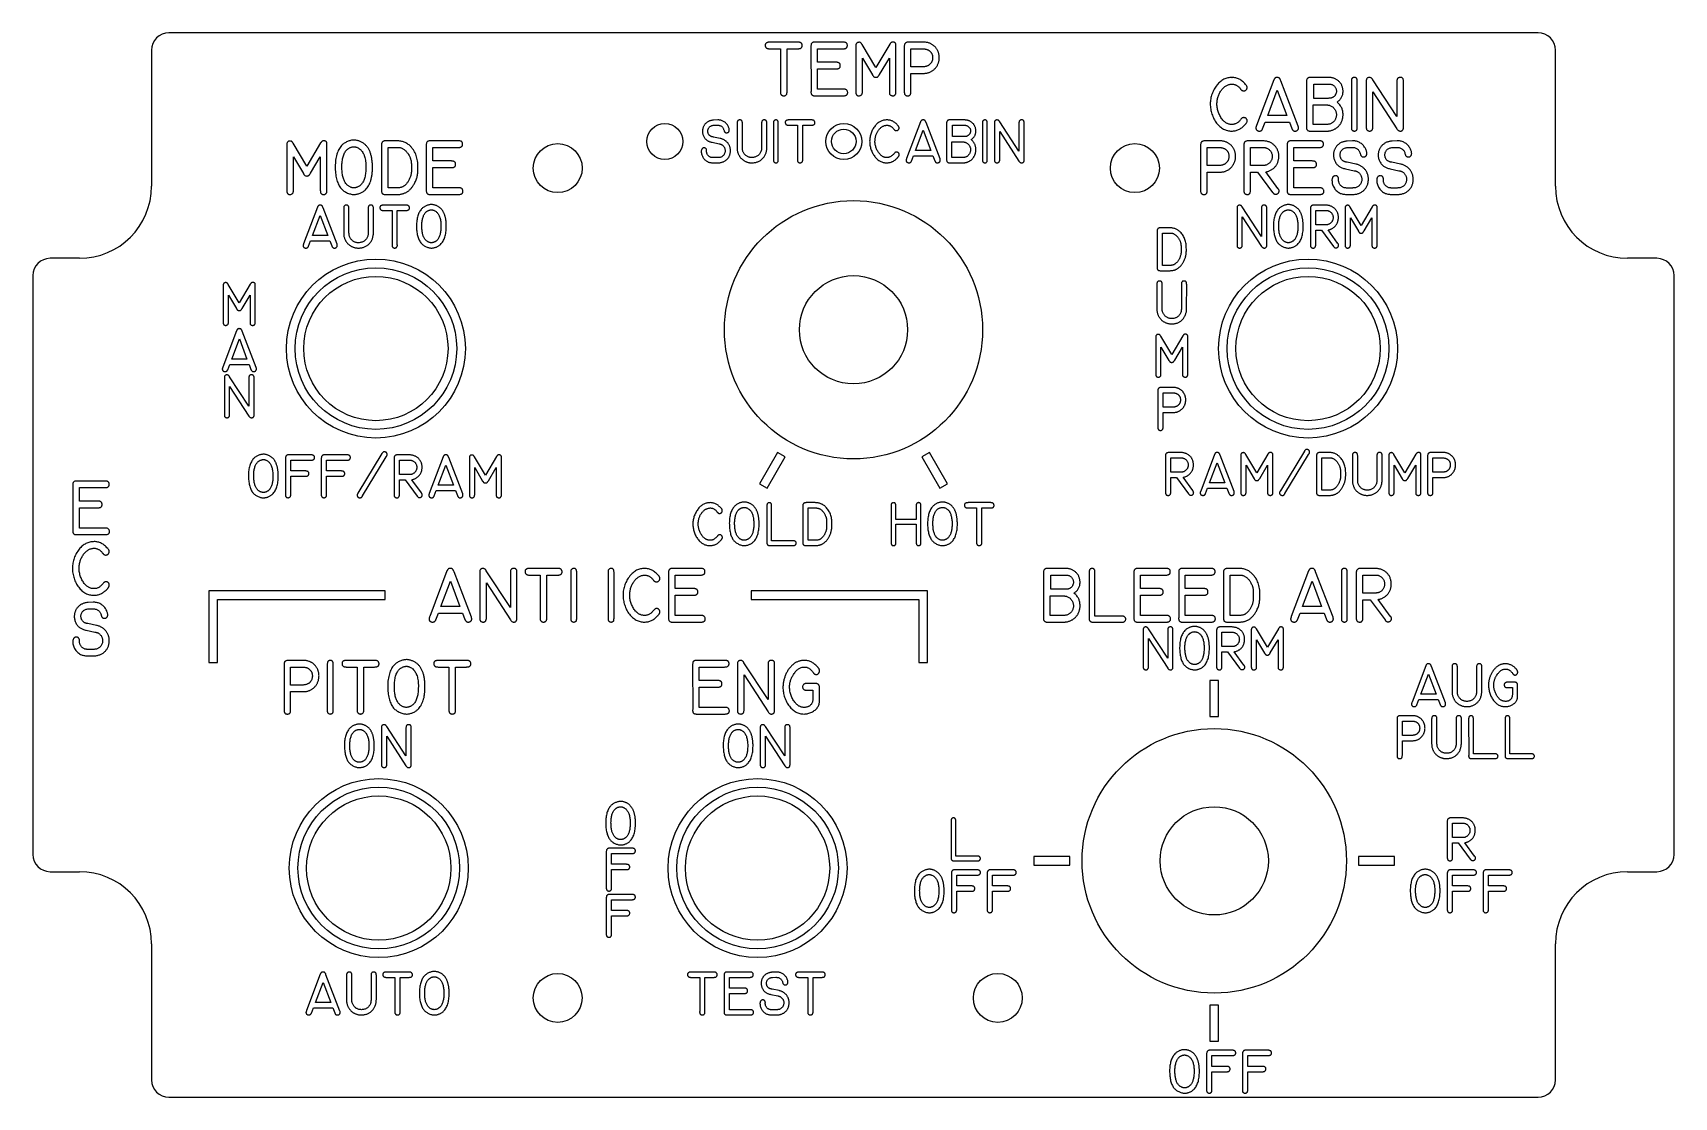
# Model space of a CAD drawing. Header units: inches. Extents: x 0.03 to 5.72, y 0.03 to 3.72.
import ezdxf

# ---------------------------------------------------------------- set-up
doc = ezdxf.new("R2010")
doc.units = ezdxf.units.IN
doc.header["$MEASUREMENT"] = 0

msp = doc.modelspace()

# ---------------------------------------------------------------- linework, layer by layer
at = {"color": 7, "linetype": 'Continuous', "lineweight": 25}
for p, q in [((5.2475, 3.7188), (0.5025, 3.7188)), ((0.4425, 3.6587), (0.4425, 3.1875)), ((2.584, 3.6635), (2.6217, 3.6636)), ((2.6829, 3.6865), (2.5854, 3.6865)), ((2.6217, 3.6636), (2.6217, 3.5162)), ((2.6447, 3.5148), (2.6447, 3.6636)), ((2.6447, 3.6636), (2.6821, 3.6636)), ((2.7277, 3.6716), (2.7278, 3.5158)), ((2.8395, 3.6865), (2.743, 3.6865)), ((2.7507, 3.6167), (2.7507, 3.6636)), ((2.7507, 3.6636), (2.8384, 3.6636)), ((2.8829, 3.6714), (2.8829, 3.5158)), ((2.9526, 3.5988), (2.9048, 3.6781)), ((3.0004, 3.6791), (2.9526, 3.5988)), ((3.0222, 3.5133), (3.0222, 3.6744)), ((3.051, 3.6696), (3.051, 3.5135)), ((3.115, 3.6865), (3.0695, 3.6865)), ((3.074, 3.6636), (3.1142, 3.6636)), ((3.074, 3.6012), (3.074, 3.6636)), ((5.3075, 3.1875), (5.3075, 3.6587)), ((2.8149, 3.6167), (2.7507, 3.6167)), ((2.7507, 3.5236), (2.7507, 3.5937)), ((2.7507, 3.5937), (2.8138, 3.5937)), ((2.9059, 3.5152), (2.9059, 3.6312)), ((2.9059, 3.6312), (2.9406, 3.5731)), ((2.9651, 3.5745), (2.9993, 3.6312)), ((2.9993, 3.6312), (2.9993, 3.5147)), ((3.1159, 3.6012), (3.074, 3.6012)), ((3.074, 3.5151), (3.074, 3.5782)), ((3.074, 3.5782), (3.1136, 3.5782)), ((4.1865, 3.5642), (4.1866, 3.5642)), ((4.3312, 3.5554), (4.2715, 3.3972)), ((4.4161, 3.3953), (4.3558, 3.5528)), ((4.4448, 3.5501), (4.4448, 3.393)), ((4.5219, 3.5642), (4.4591, 3.5642)), ((4.4699, 3.4918), (4.4699, 3.5413)), ((4.4699, 3.5413), (4.5194, 3.5413)), ((4.6001, 3.5509), (4.6002, 3.3911)), ((4.6205, 3.3911), (4.6205, 3.5517)), ((4.6518, 3.5498), (4.6519, 3.3933)), ((4.7579, 3.4288), (4.6746, 3.5563)), ((4.7579, 3.5493), (4.7579, 3.4288)), ((4.7808, 3.3913), (4.7809, 3.5504)), ((2.7424, 3.5006), (2.8384, 3.5006)), ((2.8398, 3.5236), (2.7507, 3.5236)), ((4.3103, 3.4323), (4.3433, 3.5196)), ((4.3433, 3.5196), (4.3762, 3.4323)), ((4.5199, 3.4918), (4.4699, 3.4918)), ((4.6748, 3.3916), (4.6748, 3.5141)), ((4.6748, 3.5141), (4.7579, 3.3857)), ((2.4045, 3.417), (2.3901, 3.4163)), ((2.4058, 3.417), (2.4045, 3.417)), ((2.7296, 3.417), (2.6516, 3.417)), ((2.9911, 3.417), (2.9912, 3.417)), ((3.2594, 3.417), (3.2092, 3.417)), ((4.3762, 3.4323), (4.3103, 3.4323)), ((4.468, 3.4013), (4.468, 3.4689)), ((4.468, 3.4689), (4.5132, 3.4689)), ((2.4135, 3.3527), (2.3894, 3.3576)), ((2.3912, 3.3985), (2.4024, 3.3988)), ((2.4024, 3.3988), (2.4036, 3.3988)), ((2.4716, 3.4064), (2.4717, 3.3229)), ((2.49, 3.3233), (2.49, 3.4059)), ((2.5565, 3.4048), (2.5565, 3.324)), ((2.5748, 3.322), (2.5749, 3.4048)), ((2.5978, 3.4064), (2.5979, 3.2785)), ((2.6142, 3.2785), (2.6142, 3.407)), ((2.6504, 3.3986), (2.6806, 3.3987)), ((2.6806, 3.3987), (2.6806, 3.2808)), ((2.699, 3.2796), (2.699, 3.3987)), ((2.699, 3.3987), (2.7289, 3.3987)), ((3.1069, 3.4099), (3.0591, 3.2834)), ((3.0901, 3.3115), (3.1165, 3.3813)), ((3.1165, 3.3813), (3.1429, 3.3115)), ((3.1748, 3.2819), (3.1266, 3.4079)), ((3.1977, 3.4057), (3.1978, 3.28)), ((3.2179, 3.3987), (3.2574, 3.3987)), ((3.2179, 3.3591), (3.2179, 3.3987)), ((3.2578, 3.3591), (3.2179, 3.3591)), ((3.322, 3.4064), (3.322, 3.2785)), ((3.3383, 3.2785), (3.3383, 3.407)), ((3.3634, 3.4055), (3.3634, 3.2803)), ((3.4482, 3.3087), (3.3815, 3.4107)), ((3.3818, 3.2789), (3.3818, 3.3769)), ((3.3818, 3.3769), (3.4482, 3.2742)), ((3.4482, 3.4051), (3.4482, 3.3087)), ((3.4666, 3.2787), (3.4666, 3.4059)), ((4.2927, 3.3862), (4.3016, 3.4094)), ((4.3016, 3.4094), (4.3854, 3.4094)), ((4.3854, 3.4094), (4.3935, 3.3876)), ((4.4593, 3.3783), (4.511, 3.3783)), ((4.5107, 3.4013), (4.468, 3.4013)), ((0.9111, 3.3294), (0.9111, 3.1739)), ((0.9808, 3.2568), (0.933, 3.3361)), ((1.0286, 3.3372), (0.9808, 3.2568)), ((1.0504, 3.1714), (1.0505, 3.3324)), ((1.1438, 3.3471), (1.1439, 3.3471)), ((1.1438, 3.3242), (1.1439, 3.3242)), ((1.2395, 3.3301), (1.2396, 3.1756)), ((1.2928, 3.3445), (1.2545, 3.3446)), ((1.2625, 3.3216), (1.2936, 3.3216)), ((1.2625, 3.1816), (1.2625, 3.3216)), ((1.3947, 3.3296), (1.3947, 3.1739)), ((1.5065, 3.3445), (1.4099, 3.3446)), ((1.4177, 3.2747), (1.4177, 3.3216)), ((1.4177, 3.3216), (1.5054, 3.3216)), ((2.3661, 3.3093), (2.3661, 3.3111)), ((2.3849, 3.3394), (2.409, 3.3343)), ((3.1429, 3.3115), (3.0901, 3.3115)), ((3.2163, 3.2867), (3.2163, 3.3407)), ((3.2163, 3.3407), (3.2525, 3.3407)), ((4.0777, 3.3277), (4.0778, 3.1716)), ((4.1418, 3.3445), (4.0963, 3.3446)), ((4.1007, 3.2592), (4.1007, 3.3216)), ((4.1007, 3.3216), (4.1409, 3.3216)), ((4.2277, 3.3284), (4.2278, 3.1749)), ((4.2919, 3.3445), (4.2446, 3.3446)), ((4.2507, 3.2592), (4.2507, 3.3216)), ((4.2507, 3.3216), (4.2928, 3.3216)), ((4.3777, 3.3296), (4.3778, 3.1739)), ((4.4895, 3.3445), (4.393, 3.3446)), ((4.4007, 3.2747), (4.4007, 3.3216)), ((4.4007, 3.3216), (4.4884, 3.3216)), ((4.6041, 3.3446), (4.5861, 3.3437)), ((4.5875, 3.3214), (4.6015, 3.3217)), ((4.6015, 3.3217), (4.6029, 3.3217)), ((4.6057, 3.3445), (4.6041, 3.3446)), ((4.7592, 3.3446), (4.7412, 3.3437)), ((4.7427, 3.3214), (4.7567, 3.3217)), ((4.7567, 3.3217), (4.7581, 3.3217)), ((4.7609, 3.3445), (4.7592, 3.3446)), ((0.9341, 3.1733), (0.9341, 3.2892)), ((0.9341, 3.2892), (0.9688, 3.2311)), ((0.9934, 3.2325), (1.0275, 3.2892)), ((1.0275, 3.2892), (1.0275, 3.1727)), ((1.4819, 3.2747), (1.4177, 3.2747)), ((1.4177, 3.1816), (1.4177, 3.2518)), ((1.4177, 3.2518), (1.4808, 3.2518)), ((2.3901, 3.2683), (2.4046, 3.2683)), ((2.4036, 3.2863), (2.3903, 3.2863)), ((3.0761, 3.2746), (3.0832, 3.2931)), ((3.0832, 3.2931), (3.1503, 3.2931)), ((3.1503, 3.2931), (3.1567, 3.2757)), ((3.2094, 3.2683), (3.2507, 3.2683)), ((3.2505, 3.2867), (3.2163, 3.2867)), ((4.1426, 3.2592), (4.1007, 3.2592)), ((4.2908, 3.2592), (4.2507, 3.2592)), ((4.4649, 3.2747), (4.4007, 3.2747)), ((4.4007, 3.1816), (4.4007, 3.2518)), ((4.4007, 3.2518), (4.4638, 3.2518)), ((4.5796, 3.2476), (4.6097, 3.2412)), ((4.6154, 3.2641), (4.5852, 3.2703)), ((4.7348, 3.2476), (4.7648, 3.2412)), ((4.7706, 3.2641), (4.7404, 3.2703)), ((4.1007, 3.1732), (4.1007, 3.2363)), ((4.1007, 3.2363), (4.1404, 3.2363)), ((4.2507, 3.1738), (4.2507, 3.2363)), ((4.2507, 3.2363), (4.2754, 3.2363)), ((4.2754, 3.2363), (4.3274, 3.166)), ((4.3457, 3.1795), (4.3039, 3.2371)), ((4.5561, 3.2099), (4.5561, 3.2121)), ((4.7113, 3.2099), (4.7113, 3.2121)), ((1.2539, 3.1587), (1.2934, 3.1587)), ((1.2933, 3.1816), (1.2625, 3.1816)), ((1.4093, 3.1587), (1.5054, 3.1587)), ((1.5067, 3.1816), (1.4177, 3.1816)), ((4.3924, 3.1587), (4.4884, 3.1587)), ((4.4898, 3.1816), (4.4007, 3.1816)), ((4.5861, 3.1587), (4.6042, 3.1587)), ((4.603, 3.1811), (4.5863, 3.1811)), ((4.7412, 3.1587), (4.7594, 3.1587)), ((4.7581, 3.1811), (4.7415, 3.1811)), ((1.0174, 3.1147), (0.9696, 2.9882)), ((1.0007, 3.0163), (1.027, 3.0861)), ((1.027, 3.0861), (1.0534, 3.0163)), ((1.0853, 2.9867), (1.0371, 3.1127)), ((1.1084, 3.1112), (1.1084, 3.0277)), ((1.1268, 3.0281), (1.1268, 3.1107)), ((1.1932, 3.1096), (1.1932, 3.0288)), ((1.2116, 3.0268), (1.2116, 3.1096)), ((1.2458, 3.1034), (1.276, 3.1034)), ((1.3249, 3.1218), (1.2469, 3.1218)), ((1.276, 3.1034), (1.276, 2.9856)), ((1.2943, 2.9844), (1.2943, 3.1034)), ((1.2943, 3.1034), (1.3243, 3.1034)), ((1.4125, 3.1238), (1.4125, 3.1239)), ((1.4125, 3.1055), (1.4125, 3.1055)), ((4.2039, 3.1103), (4.2039, 2.9851)), ((4.2888, 3.0135), (4.2221, 3.1154)), ((4.2223, 2.9837), (4.2223, 3.0817)), ((4.2223, 3.0817), (4.2888, 2.979)), ((4.2887, 3.1099), (4.2888, 3.0135)), ((4.3071, 2.9835), (4.3071, 3.1107)), ((4.3818, 3.1238), (4.3818, 3.1239)), ((4.3818, 3.1055), (4.3818, 3.1055)), ((4.4584, 3.1089), (4.4584, 2.9861)), ((4.5097, 3.1218), (4.4719, 3.1218)), ((4.4768, 3.0535), (4.4768, 3.1034)), ((4.4768, 3.1034), (4.5104, 3.1034)), ((4.5784, 3.1097), (4.5784, 2.9853)), ((4.6341, 3.0516), (4.5959, 3.1151)), ((4.5968, 2.9848), (4.5968, 3.0775)), ((4.5968, 3.0775), (4.6245, 3.0311)), ((4.6724, 3.1159), (4.6341, 3.0516)), ((4.6442, 3.0322), (4.6715, 3.0775)), ((4.6715, 3.0775), (4.6715, 2.9844)), ((4.6898, 2.9833), (4.6899, 3.1121)), ((1.0534, 3.0163), (1.0007, 3.0163)), ((3.9273, 3.0318), (3.9273, 2.9082)), ((3.9699, 3.0433), (3.9393, 3.0434)), ((3.9457, 3.025), (3.9706, 3.025)), ((3.9457, 2.913), (3.9457, 3.025)), ((4.5088, 3.0535), (4.4768, 3.0535)), ((4.4768, 2.9852), (4.4768, 3.0352)), ((4.4768, 3.0352), (4.4965, 3.0352)), ((4.4965, 3.0352), (4.5381, 2.979)), ((4.5527, 2.9898), (4.5193, 3.0358)), ((0.9866, 2.9794), (0.9937, 2.9979)), ((0.9937, 2.9979), (1.0608, 2.9979)), ((1.0608, 2.9979), (1.0672, 2.9805)), ((0.1925, 2.9375), (0.0912, 2.9375)), ((3.9703, 2.913), (3.9457, 2.913)), ((5.6588, 2.9375), (5.5575, 2.9375)), ((0.0312, 2.8775), (0.0312, 0.8725)), ((0.7465, 2.7836), (0.7083, 2.8471)), ((0.7847, 2.8479), (0.7465, 2.7836)), ((0.8022, 2.7153), (0.8022, 2.8441)), ((3.9262, 2.8483), (3.9263, 2.7648)), ((3.9388, 2.8947), (3.9703, 2.8947)), ((3.9446, 2.7653), (3.9446, 2.8479)), ((4.0111, 2.8467), (4.0111, 2.766)), ((4.0294, 2.7639), (4.0295, 2.8467)), ((5.7188, 0.8725), (5.7188, 2.8775)), ((0.6907, 2.8417), (0.6908, 2.7173)), ((0.7091, 2.7168), (0.7091, 2.8096)), ((0.7091, 2.8096), (0.7369, 2.7631)), ((0.7566, 2.7642), (0.7839, 2.8096)), ((0.7839, 2.8096), (0.7839, 2.7164)), ((0.7373, 2.6867), (0.6895, 2.5603)), ((0.8053, 2.5587), (0.757, 2.6847)), ((0.7206, 2.5883), (0.747, 2.6581)), ((0.747, 2.6581), (0.7733, 2.5883)), ((3.9221, 2.6624), (3.9221, 2.538)), ((3.9779, 2.6043), (3.9396, 2.6678)), ((3.9405, 2.5375), (3.9405, 2.6302)), ((3.9405, 2.6302), (3.9682, 2.5838)), ((4.0161, 2.6686), (3.9779, 2.6043)), ((3.9879, 2.5849), (4.0152, 2.6302)), ((4.0152, 2.6302), (4.0152, 2.5371)), ((4.0336, 2.536), (4.0336, 2.6648)), ((0.7065, 2.5514), (0.7137, 2.57)), ((0.7137, 2.57), (0.7807, 2.57)), ((0.7733, 2.5883), (0.7206, 2.5883)), ((0.7807, 2.57), (0.7872, 2.5525)), ((0.6949, 2.5223), (0.6949, 2.3971)), ((0.7797, 2.4255), (0.713, 2.5275)), ((0.7797, 2.5219), (0.7797, 2.4255)), ((0.7981, 2.3955), (0.7981, 2.5227)), ((0.7133, 2.3957), (0.7133, 2.4937)), ((0.7133, 2.4937), (0.7797, 2.391)), ((3.9293, 2.4766), (3.9294, 2.3517)), ((3.9806, 2.49), (3.9442, 2.4901)), ((3.9477, 2.4717), (3.9799, 2.4717)), ((3.9477, 2.4218), (3.9477, 2.4717)), ((3.9813, 2.4218), (3.9477, 2.4218)), ((3.9477, 2.353), (3.9477, 2.4034)), ((3.9477, 2.4034), (3.9794, 2.4034)), ((0.8301, 2.2586), (0.8301, 2.2586)), ((0.8301, 2.2403), (0.8301, 2.2403)), ((0.9067, 2.2441), (0.9067, 2.1199)), ((0.9957, 2.2565), (0.9198, 2.2566)), ((0.9251, 2.2007), (0.9251, 2.2382)), ((0.9251, 2.2382), (0.9957, 2.2382)), ((1.0308, 2.2441), (1.0308, 2.1199)), ((1.1198, 2.2565), (1.0439, 2.2566)), ((1.0492, 2.2007), (1.0492, 2.2382)), ((1.0492, 2.2382), (1.1198, 2.2382)), ((1.241, 2.2612), (1.1577, 2.1234)), ((1.1738, 2.1142), (1.2558, 2.2498)), ((1.2832, 2.2437), (1.2832, 2.1208)), ((1.3345, 2.2565), (1.2967, 2.2566)), ((1.3016, 2.2382), (1.3352, 2.2382)), ((1.3016, 2.1883), (1.3016, 2.2382)), ((1.4529, 2.2495), (1.4051, 2.123)), ((1.4362, 2.1511), (1.4625, 2.2209)), ((1.4625, 2.2209), (1.4889, 2.1511)), ((1.5208, 2.1215), (1.4726, 2.2475)), ((1.5439, 2.2445), (1.5439, 2.12)), ((1.5996, 2.1864), (1.5614, 2.2498)), ((1.6379, 2.2507), (1.5996, 2.1864)), ((1.6553, 2.118), (1.6554, 2.2469)), ((2.612, 2.2645), (2.5495, 2.1562)), ((2.5755, 2.1412), (2.638, 2.2495)), ((2.638, 2.2495), (2.612, 2.2645)), ((3.138, 2.2645), (3.112, 2.2495)), ((3.112, 2.2495), (3.1745, 2.1412)), ((3.2005, 2.1562), (3.138, 2.2645)), ((3.9561, 2.2519), (3.9561, 2.129)), ((4.0074, 2.2647), (3.9696, 2.2648)), ((3.9745, 2.2464), (4.0082, 2.2464)), ((3.9745, 2.1965), (3.9745, 2.2464)), ((4.1258, 2.2577), (4.078, 2.1312)), ((4.1091, 2.1592), (4.1354, 2.229)), ((4.1354, 2.229), (4.1618, 2.1592)), ((4.1937, 2.1296), (4.1455, 2.2556)), ((4.2168, 2.2526), (4.2168, 2.1282)), ((4.2725, 2.1946), (4.2343, 2.258)), ((4.2352, 2.1277), (4.2352, 2.2205)), ((4.2352, 2.2205), (4.2629, 2.174)), ((4.3108, 2.2588), (4.2725, 2.1946)), ((4.2826, 2.1751), (4.3099, 2.2205)), ((4.3099, 2.2205), (4.3099, 2.1273)), ((4.3282, 2.1262), (4.3283, 2.255)), ((4.4374, 2.2694), (4.3541, 2.1316)), ((4.3701, 2.1224), (4.4521, 2.258)), ((4.4795, 2.2531), (4.4796, 2.1296)), ((4.5221, 2.2647), (4.4915, 2.2648)), ((4.4979, 2.2464), (4.5228, 2.2464)), ((4.4979, 2.1344), (4.4979, 2.2464)), ((4.6037, 2.2541), (4.6037, 2.1706)), ((4.6221, 2.1711), (4.6221, 2.2537)), ((4.6885, 2.2525), (4.6885, 2.1718)), ((4.7068, 2.1697), (4.7069, 2.2526)), ((4.7299, 2.2526), (4.7299, 2.1282)), ((4.7856, 2.1946), (4.7474, 2.258)), ((4.7483, 2.1277), (4.7483, 2.2205)), ((4.7483, 2.2205), (4.776, 2.174)), ((4.8239, 2.2588), (4.7856, 2.1946)), ((4.7957, 2.1751), (4.823, 2.2205)), ((4.823, 2.2205), (4.823, 2.1273)), ((4.8413, 2.1262), (4.8413, 2.255)), ((4.8643, 2.2512), (4.8644, 2.1264)), ((4.9156, 2.2647), (4.8792, 2.2648)), ((4.8827, 2.1965), (4.8827, 2.2464)), ((4.8827, 2.2464), (4.9149, 2.2464)), ((0.2816, 2.166), (0.185, 2.166)), ((0.9753, 2.2007), (0.9251, 2.2007)), ((0.9251, 2.1199), (0.9251, 2.1824)), ((0.9251, 2.1824), (0.9747, 2.1824)), ((1.0995, 2.2007), (1.0492, 2.2007)), ((1.0492, 2.1199), (1.0492, 2.1824)), ((1.0492, 2.1824), (1.0988, 2.1824)), ((1.3336, 2.1883), (1.3016, 2.1883)), ((1.3016, 2.1199), (1.3016, 2.1699)), ((1.3016, 2.1699), (1.3214, 2.1699)), ((1.3214, 2.1699), (1.3629, 2.1137)), ((1.3776, 2.1246), (1.3441, 2.1706)), ((1.5623, 2.1195), (1.5623, 2.2123)), ((1.5623, 2.2123), (1.59, 2.1658)), ((1.6097, 2.1669), (1.637, 2.2123)), ((1.637, 2.2123), (1.637, 2.1191)), ((4.0065, 2.1965), (3.9745, 2.1965)), ((3.9745, 2.1281), (3.9745, 2.1781)), ((3.9745, 2.1781), (3.9943, 2.1781)), ((3.9943, 2.1781), (4.0358, 2.1219)), ((4.0505, 2.1327), (4.017, 2.1788)), ((4.9162, 2.1965), (4.8827, 2.1965)), ((4.8827, 2.1277), (4.8827, 2.1781)), ((4.8827, 2.1781), (4.9144, 2.1781)), ((0.1698, 2.1511), (0.1698, 1.9954)), ((0.1928, 2.0962), (0.1928, 2.1431)), ((0.1928, 2.1431), (0.2805, 2.1431)), ((1.4221, 2.1142), (1.4292, 2.1327)), ((1.4292, 2.1327), (1.4963, 2.1327)), ((1.4889, 2.1511), (1.4362, 2.1511)), ((1.4963, 2.1327), (1.5027, 2.1153)), ((2.5495, 2.1562), (2.5755, 2.1412)), ((3.1745, 2.1412), (3.2005, 2.1562)), ((4.095, 2.1224), (4.1021, 2.1409)), ((4.1021, 2.1409), (4.1692, 2.1409)), ((4.1618, 2.1592), (4.1091, 2.1592)), ((4.1692, 2.1409), (4.1756, 2.1235)), ((4.491, 2.1161), (4.5226, 2.1161)), ((4.5226, 2.1344), (4.4979, 2.1344)), ((0.257, 2.0962), (0.1928, 2.0962)), ((0.1928, 2.0031), (0.1928, 2.0733)), ((0.1928, 2.0733), (0.2559, 2.0733)), ((2.3786, 2.091), (2.3786, 2.091)), ((2.4964, 2.093), (2.4964, 2.0931)), ((2.4964, 2.0747), (2.4964, 2.0747)), ((2.575, 2.081), (2.575, 1.9533)), ((2.5913, 1.9586), (2.5913, 2.081)), ((2.6991, 2.0794), (2.6992, 1.9558)), ((2.7417, 2.091), (2.7111, 2.091)), ((2.7175, 1.9607), (2.7175, 2.0726)), ((2.7175, 2.0726), (2.7424, 2.0726)), ((3.0055, 2.0802), (3.0056, 1.9525)), ((3.0219, 2.0331), (3.0219, 2.0807)), ((3.0924, 2.0816), (3.0925, 2.0811)), ((3.0925, 2.0811), (3.0925, 2.0331)), ((3.1087, 1.9532), (3.1088, 2.0807)), ((3.1835, 2.093), (3.1835, 2.0931)), ((3.1835, 2.0747), (3.1835, 2.0747)), ((3.2712, 2.0726), (3.3014, 2.0726)), ((3.3504, 2.091), (3.2724, 2.091)), ((3.3014, 2.0726), (3.3014, 1.9547)), ((3.3198, 1.9536), (3.3198, 2.0726)), ((3.3198, 2.0726), (3.3497, 2.0726)), ((0.2818, 2.0031), (0.1928, 2.0031)), ((3.0925, 2.0331), (3.0219, 2.0331)), ((3.0219, 1.9525), (3.0219, 2.0168)), ((3.0219, 2.0168), (3.0925, 2.0168)), ((3.0925, 2.0168), (3.0925, 1.9534)), ((0.1844, 1.9802), (0.2805, 1.9802)), ((0.2437, 1.956), (0.2437, 1.956)), ((2.5853, 1.9423), (2.6644, 1.9423)), ((2.6659, 1.9586), (2.5913, 1.9586)), ((2.7106, 1.9423), (2.7422, 1.9423)), ((2.7422, 1.9607), (2.7175, 1.9607)), ((1.4662, 1.8543), (1.4065, 1.6962)), ((1.5511, 1.6942), (1.4908, 1.8517)), ((1.5799, 1.8487), (1.58, 1.6922)), ((1.686, 1.7277), (1.6026, 1.8552)), ((1.686, 1.8482), (1.686, 1.7277)), ((1.7089, 1.6902), (1.7089, 1.8493)), ((1.7517, 1.8401), (1.7894, 1.8402)), ((1.8506, 1.8631), (1.7531, 1.8631)), ((1.7894, 1.8402), (1.7894, 1.6928)), ((1.8124, 1.6914), (1.8124, 1.8402)), ((1.8124, 1.8402), (1.8498, 1.8402)), ((1.8954, 1.8498), (1.8955, 1.69)), ((1.9158, 1.69), (1.9158, 1.8506)), ((2.0247, 1.8498), (2.0248, 1.69)), ((2.0451, 1.69), (2.0451, 1.8506)), ((2.1516, 1.8631), (2.1517, 1.8631)), ((2.2342, 1.8482), (2.2342, 1.6925)), ((2.346, 1.8631), (2.2494, 1.8631)), ((2.2572, 1.7933), (2.2572, 1.8402)), ((2.2572, 1.8402), (2.3449, 1.8402)), ((3.5335, 1.849), (3.5336, 1.6919)), ((3.6106, 1.8631), (3.5478, 1.8631)), ((3.5587, 1.7907), (3.5587, 1.8402)), ((3.5587, 1.8402), (3.6081, 1.8402)), ((3.6914, 1.8506), (3.6915, 1.691)), ((3.7118, 1.6976), (3.7118, 1.8506)), ((3.8466, 1.8482), (3.8466, 1.6925)), ((3.9584, 1.8631), (3.8619, 1.8631)), ((3.8696, 1.7933), (3.8696, 1.8402)), ((3.8696, 1.8402), (3.9573, 1.8402)), ((4.0018, 1.8482), (4.0018, 1.6925)), ((4.1136, 1.8631), (4.017, 1.8631)), ((4.0248, 1.7933), (4.0248, 1.8402)), ((4.0248, 1.8402), (4.1125, 1.8402)), ((4.1569, 1.8486), (4.157, 1.6941)), ((4.2102, 1.8631), (4.1719, 1.8631)), ((4.1799, 1.8402), (4.2111, 1.8402)), ((4.1799, 1.7002), (4.1799, 1.8402)), ((4.4518, 1.8543), (4.3921, 1.6962)), ((4.5367, 1.6942), (4.4764, 1.8517)), ((4.5655, 1.8498), (4.5656, 1.69)), ((4.5859, 1.69), (4.5859, 1.8506)), ((4.6173, 1.847), (4.6173, 1.6934)), ((4.6814, 1.8631), (4.6342, 1.8631)), ((4.6402, 1.8402), (4.6823, 1.8402)), ((4.6402, 1.7778), (4.6402, 1.8402)), ((1.2521, 1.785), (0.6412, 1.785)), ((0.6412, 1.785), (0.6412, 1.537)), ((1.2521, 1.755), (1.2521, 1.785)), ((1.4453, 1.7312), (1.4782, 1.8185)), ((1.4782, 1.8185), (1.5112, 1.7312)), ((1.6029, 1.6905), (1.6029, 1.813)), ((1.6029, 1.813), (1.686, 1.6846)), ((2.3214, 1.7933), (2.2572, 1.7933)), ((2.2572, 1.7002), (2.2572, 1.7703)), ((2.2572, 1.7703), (2.3203, 1.7703)), ((3.1313, 1.785), (2.5204, 1.785)), ((2.5204, 1.785), (2.5204, 1.755)), ((3.1313, 1.537), (3.1313, 1.785)), ((3.5567, 1.7002), (3.5567, 1.7678)), ((3.5567, 1.7678), (3.602, 1.7678)), ((3.6086, 1.7907), (3.5587, 1.7907)), ((3.9338, 1.7933), (3.8696, 1.7933)), ((3.8696, 1.7002), (3.8696, 1.7703)), ((3.8696, 1.7703), (3.9327, 1.7703)), ((4.089, 1.7933), (4.0248, 1.7933)), ((4.0248, 1.7002), (4.0248, 1.7703)), ((4.0248, 1.7703), (4.0879, 1.7703)), ((4.4309, 1.7312), (4.4638, 1.8185)), ((4.4638, 1.8185), (4.4968, 1.7312)), ((4.6803, 1.7778), (4.6402, 1.7778)), ((0.2409, 1.746), (0.2229, 1.7452)), ((0.2244, 1.7229), (0.2384, 1.7232)), ((0.2384, 1.7232), (0.2398, 1.7232)), ((0.2426, 1.746), (0.2409, 1.746)), ((0.6712, 1.537), (0.6712, 1.755)), ((0.6712, 1.755), (1.2521, 1.755)), ((1.4277, 1.6851), (1.4366, 1.7083)), ((1.4366, 1.7083), (1.5204, 1.7083)), ((1.5112, 1.7312), (1.4453, 1.7312)), ((1.5204, 1.7083), (1.5285, 1.6865)), ((2.5204, 1.755), (3.1013, 1.755)), ((3.1013, 1.755), (3.1013, 1.537)), ((4.4133, 1.6851), (4.4222, 1.7083)), ((4.4222, 1.7083), (4.506, 1.7083)), ((4.4968, 1.7312), (4.4309, 1.7312)), ((4.506, 1.7083), (4.5141, 1.6865)), ((4.6402, 1.6923), (4.6402, 1.7548)), ((4.6402, 1.7548), (4.665, 1.7548)), ((4.665, 1.7548), (4.7169, 1.6846)), ((4.7352, 1.6981), (4.6934, 1.7556)), ((0.2523, 1.6656), (0.2221, 1.6718)), ((2.2489, 1.6772), (2.3449, 1.6772)), ((2.3462, 1.7002), (2.2572, 1.7002)), ((3.5481, 1.6772), (3.5997, 1.6772)), ((3.5994, 1.7002), (3.5567, 1.7002)), ((3.7042, 1.6772), (3.8032, 1.6772)), ((3.8051, 1.6976), (3.7118, 1.6976)), ((3.8613, 1.6772), (3.9573, 1.6772)), ((3.9587, 1.7002), (3.8696, 1.7002)), ((3.9638, 1.552), (3.8971, 1.654)), ((4.0164, 1.6772), (4.1125, 1.6772)), ((4.1138, 1.7002), (4.0248, 1.7002)), ((4.0568, 1.6624), (4.0568, 1.6624)), ((4.1847, 1.6603), (4.1469, 1.6604)), ((4.1713, 1.6772), (4.2108, 1.6772)), ((4.2108, 1.7002), (4.1799, 1.7002)), ((4.3091, 1.5902), (4.2709, 1.6536)), ((4.3474, 1.6544), (4.3091, 1.5902)), ((4.3648, 1.5218), (4.3649, 1.6506)), ((0.193, 1.6114), (0.193, 1.6136)), ((0.2165, 1.6491), (0.2466, 1.6427)), ((3.8789, 1.6488), (3.8789, 1.5236)), ((3.8973, 1.5223), (3.8973, 1.6202)), ((3.8973, 1.6202), (3.9638, 1.5176)), ((3.9637, 1.6484), (3.9638, 1.552)), ((3.9821, 1.522), (3.9821, 1.6493)), ((4.0568, 1.644), (4.0568, 1.6441)), ((4.1334, 1.6475), (4.1334, 1.5246)), ((4.1518, 1.642), (4.1854, 1.642)), ((4.1518, 1.5921), (4.1518, 1.642)), ((4.2534, 1.6482), (4.2534, 1.5238)), ((4.2718, 1.5233), (4.2718, 1.6161)), ((4.2718, 1.6161), (4.2995, 1.5696)), ((4.3192, 1.5707), (4.3465, 1.6161)), ((4.3465, 1.6161), (4.3465, 1.5229)), ((0.2229, 1.5602), (0.2411, 1.5602)), ((0.2399, 1.5826), (0.2232, 1.5826)), ((0.6412, 1.537), (0.6712, 1.537)), ((0.9657, 1.5445), (0.9203, 1.5446)), ((1.2163, 1.5445), (1.1189, 1.5446)), ((1.3258, 1.5471), (1.3258, 1.5471)), ((1.5344, 1.5445), (1.4369, 1.5446)), ((2.4294, 1.5445), (2.3329, 1.5446)), ((2.5789, 1.4091), (2.4955, 1.5366)), ((3.1013, 1.537), (3.1313, 1.537)), ((4.1838, 1.5921), (4.1518, 1.5921)), ((4.1518, 1.5237), (4.1518, 1.5737)), ((4.1518, 1.5737), (4.1715, 1.5737)), ((4.1715, 1.5737), (4.2131, 1.5175)), ((4.2277, 1.5283), (4.1943, 1.5744)), ((0.9017, 1.5277), (0.9017, 1.3716)), ((0.9247, 1.4592), (0.9247, 1.5216)), ((0.9247, 1.5216), (0.9649, 1.5216)), ((1.0517, 1.5312), (1.0517, 1.3714)), ((1.0721, 1.3714), (1.0721, 1.5321)), ((1.1174, 1.5216), (1.1552, 1.5216)), ((1.1552, 1.5216), (1.1552, 1.3742)), ((1.1781, 1.3728), (1.1781, 1.5216)), ((1.1781, 1.5216), (1.2155, 1.5216)), ((1.3258, 1.5242), (1.3258, 1.5242)), ((1.4355, 1.5216), (1.4733, 1.5216)), ((1.4733, 1.5216), (1.4733, 1.3742)), ((1.4962, 1.3728), (1.4962, 1.5216)), ((1.4962, 1.5216), (1.5336, 1.5216)), ((2.3176, 1.5296), (2.3177, 1.3739)), ((2.3406, 1.4747), (2.3406, 1.5216)), ((2.3406, 1.5216), (2.4283, 1.5216)), ((2.4728, 1.5301), (2.4728, 1.3737)), ((2.4958, 1.3719), (2.4958, 1.4944)), ((2.4958, 1.4944), (2.5789, 1.3661)), ((2.5788, 1.5296), (2.5789, 1.4091)), ((2.6018, 1.3717), (2.6018, 1.5307)), ((4.8581, 1.5258), (4.8103, 1.3993)), ((4.8413, 1.4274), (4.8677, 1.4972)), ((4.8677, 1.4972), (4.8941, 1.4274)), ((4.926, 1.3978), (4.8778, 1.5238)), ((4.9491, 1.5223), (4.9491, 1.4388)), ((4.9675, 1.4392), (4.9675, 1.5218)), ((5.0339, 1.5207), (5.0339, 1.4399)), ((5.0522, 1.4379), (5.0523, 1.5207)), ((0.9666, 1.4592), (0.9247, 1.4592)), ((0.9247, 1.3732), (0.9247, 1.4363)), ((0.9247, 1.4363), (0.9643, 1.4363)), ((2.4048, 1.4747), (2.3406, 1.4747)), ((2.3406, 1.3816), (2.3406, 1.4518)), ((2.3406, 1.4518), (2.4037, 1.4518)), ((2.7137, 1.4414), (2.734, 1.4414)), ((2.742, 1.4644), (2.7149, 1.4644)), ((2.734, 1.4414), (2.734, 1.4124)), ((2.7569, 1.405), (2.757, 1.4488)), ((4.11, 1.475), (4.11, 1.35)), ((4.14, 1.475), (4.11, 1.475)), ((4.14, 1.35), (4.14, 1.475)), ((4.8941, 1.4274), (4.8413, 1.4274)), ((5.1418, 1.4504), (5.1581, 1.4504)), ((5.1644, 1.4688), (5.1427, 1.4688)), ((5.1581, 1.4504), (5.1581, 1.4272)), ((5.1764, 1.4213), (5.1764, 1.4563)), ((2.4297, 1.3816), (2.3406, 1.3816)), ((4.8273, 1.3905), (4.8344, 1.409)), ((4.8344, 1.409), (4.9015, 1.409)), ((4.9015, 1.409), (4.9079, 1.3916)), ((1.1629, 1.3238), (1.1629, 1.3239)), ((1.2394, 1.3103), (1.2394, 1.1851)), ((1.3243, 1.2135), (1.2576, 1.3154)), ((1.3242, 1.3099), (1.3243, 1.2135)), ((1.3426, 1.1835), (1.3426, 1.3107)), ((2.3323, 1.3587), (2.4283, 1.3587)), ((2.4754, 1.3238), (2.4754, 1.3239)), ((2.5519, 1.3103), (2.5519, 1.1851)), ((2.6368, 1.2135), (2.5701, 1.3154)), ((2.6367, 1.3099), (2.6368, 1.2135)), ((2.6551, 1.1835), (2.6551, 1.3107)), ((4.11, 1.35), (4.14, 1.35)), ((4.7584, 1.3394), (4.7584, 1.2145)), ((4.8096, 1.3529), (4.7732, 1.3529)), ((4.7768, 1.2846), (4.7768, 1.3345)), ((4.7768, 1.3345), (4.8089, 1.3345)), ((4.8784, 1.3423), (4.8784, 1.2588)), ((4.8968, 1.2592), (4.8968, 1.3418)), ((4.9632, 1.3407), (4.9632, 1.2599)), ((4.9816, 1.2579), (4.9816, 1.3407)), ((5.0066, 1.3429), (5.0067, 1.2152)), ((5.023, 1.2205), (5.023, 1.3429)), ((5.1328, 1.3429), (5.1329, 1.2152)), ((5.1492, 1.2205), (5.1492, 1.3429)), ((1.1629, 1.3055), (1.1629, 1.3055)), ((1.2578, 1.1837), (1.2578, 1.2817)), ((1.2578, 1.2817), (1.3243, 1.179)), ((2.4754, 1.3055), (2.4754, 1.3055)), ((2.5703, 1.1837), (2.5703, 1.2817)), ((2.5703, 1.2817), (2.6368, 1.179)), ((4.8103, 1.2846), (4.7768, 1.2846)), ((4.7768, 1.2158), (4.7768, 1.2663)), ((4.7768, 1.2663), (4.8085, 1.2663)), ((5.0169, 1.2042), (5.096, 1.2042)), ((5.0976, 1.2205), (5.023, 1.2205)), ((5.1431, 1.2042), (5.2222, 1.2042)), ((5.2238, 1.2205), (5.1492, 1.2205)), ((2.0681, 1.0559), (2.0681, 1.0559)), ((2.0681, 1.0375), (2.0681, 1.0375)), ((3.2131, 0.9888), (3.2131, 0.8611)), ((3.2294, 0.8664), (3.2294, 0.9888)), ((4.9326, 0.9859), (4.9327, 0.8631)), ((4.984, 0.9988), (4.9462, 0.9988)), ((4.951, 0.9805), (4.9847, 0.9805)), ((4.951, 0.9306), (4.951, 0.9805)), ((4.9831, 0.9306), (4.951, 0.9306)), ((4.951, 0.8622), (4.951, 0.9122)), ((4.951, 0.9122), (4.9708, 0.9122)), ((4.9708, 0.9122), (5.0124, 0.856)), ((5.027, 0.8668), (4.9935, 0.9129)), ((2.0184, 0.8814), (2.0184, 0.7572)), ((2.1074, 0.8938), (2.0316, 0.8938)), ((2.0368, 0.838), (2.0368, 0.8755)), ((2.0368, 0.8755), (2.1074, 0.8755)), ((3.304, 0.8664), (3.2294, 0.8664)), ((3.625, 0.865), (3.5, 0.865)), ((3.5, 0.865), (3.5, 0.835)), ((3.625, 0.835), (3.625, 0.865)), ((4.75, 0.865), (4.625, 0.865)), ((4.625, 0.865), (4.625, 0.835)), ((4.75, 0.835), (4.75, 0.865)), ((0.0912, 0.8125), (0.1925, 0.8125)), ((2.0871, 0.838), (2.0368, 0.838)), ((2.0368, 0.7572), (2.0368, 0.8196)), ((2.0368, 0.8196), (2.0864, 0.8196)), ((3.1376, 0.8209), (3.1376, 0.8209)), ((3.1376, 0.8025), (3.1376, 0.8025)), ((3.2141, 0.8064), (3.2142, 0.6822)), ((3.2233, 0.8501), (3.3025, 0.8501)), ((3.3031, 0.8188), (3.2273, 0.8188)), ((3.2325, 0.763), (3.2325, 0.8005)), ((3.2325, 0.8005), (3.3031, 0.8005)), ((3.3383, 0.8064), (3.3383, 0.6822)), ((3.4272, 0.8188), (3.3514, 0.8188)), ((3.3566, 0.763), (3.3566, 0.8005)), ((3.3566, 0.8005), (3.4273, 0.8005)), ((3.5, 0.835), (3.625, 0.835)), ((4.625, 0.835), (4.75, 0.835)), ((4.8561, 0.8209), (4.8561, 0.8209)), ((4.8561, 0.8025), (4.8561, 0.8025)), ((4.9326, 0.8064), (4.9327, 0.6822)), ((5.0216, 0.8188), (4.9458, 0.8188)), ((4.951, 0.763), (4.951, 0.8005)), ((4.951, 0.8005), (5.0216, 0.8005)), ((5.0568, 0.8064), (5.0568, 0.6822)), ((5.1458, 0.8188), (5.0699, 0.8188)), ((5.0752, 0.763), (5.0752, 0.8005)), ((5.0752, 0.8005), (5.1458, 0.8005)), ((5.5575, 0.8125), (5.6588, 0.8125)), ((3.2828, 0.763), (3.2325, 0.763)), ((3.2325, 0.6822), (3.2325, 0.7446)), ((3.2325, 0.7446), (3.2821, 0.7446)), ((3.4069, 0.763), (3.3566, 0.763)), ((3.3566, 0.6822), (3.3566, 0.7446)), ((3.3566, 0.7446), (3.4062, 0.7446)), ((5.0013, 0.763), (4.951, 0.763)), ((4.951, 0.6822), (4.951, 0.7446)), ((4.951, 0.7446), (5.0006, 0.7446)), ((5.1254, 0.763), (5.0752, 0.763)), ((5.0752, 0.6822), (5.0752, 0.7446)), ((5.0752, 0.7446), (5.1248, 0.7446)), ((2.0184, 0.7214), (2.0184, 0.5972)), ((2.1074, 0.7338), (2.0316, 0.7338)), ((2.0368, 0.678), (2.0368, 0.7155)), ((2.0368, 0.7155), (2.1074, 0.7155)), ((2.0871, 0.678), (2.0368, 0.678)), ((2.0368, 0.5972), (2.0368, 0.6596)), ((2.0368, 0.6596), (2.0864, 0.6596)), ((0.4425, 0.5625), (0.4425, 0.0912)), ((5.3075, 0.0912), (5.3075, 0.5625)), ((1.0274, 0.4577), (0.9796, 0.3312)), ((1.0953, 0.3296), (1.0471, 0.4556)), ((1.3349, 0.4647), (1.2569, 0.4648)), ((1.4225, 0.4668), (1.4225, 0.4668)), ((2.3909, 0.4647), (2.3129, 0.4648)), ((2.5162, 0.4647), (2.4389, 0.4648)), ((2.6078, 0.4648), (2.5934, 0.4641)), ((2.6091, 0.4647), (2.6078, 0.4648)), ((2.7654, 0.4647), (2.6874, 0.4648)), ((1.0107, 0.3592), (1.037, 0.429)), ((1.037, 0.429), (1.0634, 0.3592)), ((1.1184, 0.4541), (1.1184, 0.3706)), ((1.1368, 0.3711), (1.1368, 0.4537)), ((1.2032, 0.4525), (1.2032, 0.3718)), ((1.2216, 0.3697), (1.2216, 0.4526)), ((1.2558, 0.4464), (1.286, 0.4464)), ((1.286, 0.4464), (1.286, 0.3285)), ((1.3043, 0.3274), (1.3043, 0.4464)), ((1.3043, 0.4464), (1.3343, 0.4464)), ((1.4225, 0.4484), (1.4225, 0.4485)), ((2.3118, 0.4464), (2.342, 0.4464)), ((2.342, 0.4464), (2.342, 0.3285)), ((2.3603, 0.3274), (2.3603, 0.4464)), ((2.3603, 0.4464), (2.3903, 0.4464)), ((2.4267, 0.4528), (2.4268, 0.3282)), ((2.4451, 0.4089), (2.4451, 0.4464)), ((2.4451, 0.4464), (2.5153, 0.4464)), ((2.4965, 0.4089), (2.4451, 0.4089)), ((2.6169, 0.4004), (2.5927, 0.4054)), ((2.5946, 0.4463), (2.6058, 0.4465)), ((2.6058, 0.4465), (2.6069, 0.4465)), ((2.6862, 0.4464), (2.7164, 0.4464)), ((2.7164, 0.4464), (2.7164, 0.3285)), ((2.7348, 0.3274), (2.7348, 0.4464)), ((2.7348, 0.4464), (2.7647, 0.4464)), ((1.0634, 0.3592), (1.0107, 0.3592)), ((2.4451, 0.3344), (2.4451, 0.3905)), ((2.4451, 0.3905), (2.4956, 0.3905)), ((2.5695, 0.357), (2.5695, 0.3588)), ((2.5883, 0.3872), (2.6123, 0.3821)), ((4.14, 0.35), (4.11, 0.35)), ((4.11, 0.35), (4.11, 0.225)), ((4.14, 0.225), (4.14, 0.35)), ((0.9966, 0.3224), (1.0037, 0.3409)), ((1.0037, 0.3409), (1.0708, 0.3409)), ((1.0708, 0.3409), (1.0772, 0.3235)), ((2.4385, 0.3161), (2.5153, 0.3161)), ((2.5164, 0.3344), (2.4451, 0.3344)), ((2.5934, 0.3161), (2.6079, 0.3161)), ((2.607, 0.334), (2.5936, 0.334)), ((4.0221, 0.1958), (4.0222, 0.1958)), ((4.0221, 0.1774), (4.0222, 0.1774)), ((4.0987, 0.1813), (4.0987, 0.0571)), ((4.11, 0.225), (4.14, 0.225)), ((4.1877, 0.1937), (4.1118, 0.1937)), ((4.1171, 0.1379), (4.1171, 0.1754)), ((4.1171, 0.1754), (4.1877, 0.1754)), ((4.2228, 0.1813), (4.2228, 0.0571)), ((4.3118, 0.1937), (4.236, 0.1937)), ((4.2412, 0.1379), (4.2412, 0.1754)), ((4.2412, 0.1754), (4.3118, 0.1754)), ((4.1673, 0.1379), (4.1171, 0.1379)), ((4.1171, 0.0571), (4.1171, 0.1195)), ((4.1171, 0.1195), (4.1667, 0.1195)), ((4.2915, 0.1379), (4.2412, 0.1379)), ((4.2412, 0.0571), (4.2412, 0.1195)), ((4.2412, 0.1195), (4.2908, 0.1195)), ((0.5025, 0.0312), (5.2475, 0.0312))]:
    msp.add_line(p, q, dxfattribs=at)
for centre, radius in [((2.2212, 3.3425), 0.0625), ((2.8413, 3.3425), 0.0625), ((2.8413, 3.3425), 0.0425), ((1.85, 3.25), 0.0848), ((3.85, 3.25), 0.0848), ((2.875, 2.69), 0.4473), ((1.22, 2.625), 0.31), ((1.22, 2.625), 0.28), ((4.45, 2.625), 0.31), ((4.45, 2.625), 0.28), ((1.22, 2.625), 0.25), ((2.875, 2.69), 0.1875), ((4.45, 2.625), 0.25), ((4.125, 0.85), 0.4581), ((1.23, 0.825), 0.31), ((1.23, 0.825), 0.28), ((2.5425, 0.825), 0.31), ((2.5425, 0.825), 0.28), ((1.23, 0.825), 0.25), ((2.5425, 0.825), 0.25), ((4.125, 0.85), 0.1875), ((1.85, 0.375), 0.0847), ((3.375, 0.375), 0.0847)]:
    msp.add_circle(centre, radius, dxfattribs=at)
for centre, radius, start, end in [((0.5025, 3.6587), 0.06, 90, 180), ((5.2475, 3.6587), 0.06, 0, 90), ((0.1925, 3.1875), 0.25, 270, 0), ((5.5575, 3.1875), 0.25, 180, 270), ((0.0912, 2.8775), 0.06, 90, 180), ((5.6588, 2.8775), 0.06, 0, 90), ((0.0912, 0.8725), 0.06, 180, 270), ((5.6588, 0.8725), 0.06, 270, 0), ((0.1925, 0.5625), 0.25, 0, 90), ((5.5575, 0.5625), 0.25, 90, 180), ((0.5025, 0.0912), 0.06, 180, 270), ((5.2475, 0.0912), 0.06, 270, 0)]:
    msp.add_arc(centre, radius, start, end, dxfattribs=at)
for points, knots in [([(2.5854, 3.6865), (2.5841, 3.6865), (2.5817, 3.6865), (2.5783, 3.6859), (2.5755, 3.6851), (2.5731, 3.6839), (2.5713, 3.6823), (2.57, 3.6804), (2.5693, 3.678), (2.5692, 3.6763), (2.5692, 3.6754)], [0, 0, 0, 0, 0.174047, 0.323777, 0.455577, 0.569309, 0.675346, 0.776885, 0.882429, 1, 1, 1, 1]), ([(2.5692, 3.6754), (2.5692, 3.6745), (2.5693, 3.6727), (2.5701, 3.6703), (2.5712, 3.6681), (2.5729, 3.6665), (2.575, 3.6651), (2.5777, 3.6642), (2.5807, 3.6636), (2.5828, 3.6636), (2.584, 3.6635)], [0, 0, 0, 0, 0.129367, 0.244583, 0.353255, 0.461557, 0.575019, 0.700289, 0.84096, 1, 1, 1, 1]), ([(2.6821, 3.6636), (2.6833, 3.6636), (2.6856, 3.6636), (2.6887, 3.6641), (2.6914, 3.6649), (2.6937, 3.6661), (2.6954, 3.6677), (2.6966, 3.6697), (2.6974, 3.672), (2.6974, 3.6737), (2.6975, 3.6746)], [0, 0, 0, 0, 0.168067, 0.313873, 0.443459, 0.557405, 0.664641, 0.767971, 0.878026, 1, 1, 1, 1]), ([(2.6975, 3.6746), (2.6974, 3.6755), (2.6973, 3.6773), (2.6966, 3.6797), (2.6955, 3.6819), (2.6938, 3.6836), (2.6917, 3.6849), (2.6891, 3.6858), (2.6862, 3.6864), (2.684, 3.6864), (2.6829, 3.6865)], [0, 0, 0, 0, 0.130829, 0.247349, 0.357249, 0.465448, 0.577582, 0.702496, 0.841047, 1, 1, 1, 1]), ([(2.743, 3.6865), (2.7416, 3.6865), (2.7392, 3.6865), (2.7358, 3.686), (2.733, 3.685), (2.7308, 3.6835), (2.7292, 3.6813), (2.7282, 3.6786), (2.7277, 3.6753), (2.7277, 3.6729), (2.7277, 3.6716)], [0, 0, 0, 0, 0.158509, 0.290837, 0.404817, 0.504314, 0.603454, 0.715941, 0.846957, 1, 1, 1, 1]), ([(2.8384, 3.6636), (2.8396, 3.6635), (2.8419, 3.6635), (2.8451, 3.6641), (2.8478, 3.6649), (2.8501, 3.6662), (2.8518, 3.6679), (2.853, 3.67), (2.8537, 3.6725), (2.8537, 3.6742), (2.8537, 3.6752)], [0, 0, 0, 0, 0.165475, 0.309871, 0.436909, 0.551529, 0.656124, 0.761672, 0.873792, 1, 1, 1, 1]), ([(2.8537, 3.6752), (2.8537, 3.6761), (2.8537, 3.6778), (2.853, 3.6802), (2.8519, 3.6822), (2.8503, 3.6838), (2.8483, 3.6851), (2.8457, 3.6859), (2.8428, 3.6865), (2.8407, 3.6865), (2.8395, 3.6865)], [0, 0, 0, 0, 0.129754, 0.244204, 0.352358, 0.457624, 0.571353, 0.69607, 0.837509, 1, 1, 1, 1]), ([(2.8946, 3.6859), (2.8937, 3.6859), (2.8919, 3.6859), (2.8894, 3.6852), (2.8873, 3.6841), (2.8856, 3.6825), (2.8843, 3.6803), (2.8834, 3.6777), (2.8829, 3.6747), (2.8829, 3.6725), (2.8829, 3.6714)], [0, 0, 0, 0, 0.131363, 0.247704, 0.354167, 0.460184, 0.572987, 0.698011, 0.838777, 1, 1, 1, 1]), ([(2.9048, 3.6781), (2.9044, 3.6788), (2.9036, 3.6801), (2.9024, 3.6818), (2.9012, 3.6832), (2.8997, 3.6846), (2.8976, 3.6858), (2.8956, 3.6859), (2.8946, 3.6859)], [0, 0, 0, 0, 0.180134, 0.33639, 0.467656, 0.579524, 0.780795, 1, 1, 1, 1]), ([(3.0115, 3.6865), (3.0104, 3.6865), (3.0083, 3.6864), (3.0058, 3.6853), (3.0042, 3.6841), (3.003, 3.6827), (3.0016, 3.6811), (3.0008, 3.6798), (3.0004, 3.6791)], [0, 0, 0, 0, 0.233282, 0.442763, 0.55123, 0.677088, 0.828103, 1, 1, 1, 1]), ([(3.0222, 3.6744), (3.0222, 3.6753), (3.0222, 3.6772), (3.0218, 3.6798), (3.021, 3.682), (3.0198, 3.6838), (3.0182, 3.6851), (3.0163, 3.686), (3.014, 3.6865), (3.0123, 3.6865), (3.0115, 3.6865)], [0, 0, 0, 0, 0.155255, 0.291579, 0.412642, 0.523484, 0.629654, 0.738626, 0.861022, 1, 1, 1, 1]), ([(3.0695, 3.6865), (3.0679, 3.6865), (3.0648, 3.6866), (3.0606, 3.686), (3.0572, 3.685), (3.0545, 3.6833), (3.0527, 3.6808), (3.0515, 3.6777), (3.0509, 3.6739), (3.051, 3.6711), (3.051, 3.6696)], [0, 0, 0, 0, 0.166366, 0.305006, 0.421258, 0.519485, 0.61456, 0.722085, 0.849158, 1, 1, 1, 1]), ([(3.1142, 3.6636), (3.1155, 3.6635), (3.1181, 3.6634), (3.1218, 3.663), (3.1254, 3.6624), (3.1287, 3.6614), (3.1318, 3.6603), (3.1347, 3.6589), (3.1374, 3.6572), (3.1398, 3.6553), (3.142, 3.6531), (3.1439, 3.6508), (3.1455, 3.6483), (3.1469, 3.6455), (3.1479, 3.6426), (3.1487, 3.6395), (3.1491, 3.6362), (3.1492, 3.6339), (3.1492, 3.6328)], [0, 0, 0, 0, 0.075225, 0.14701, 0.214898, 0.280258, 0.343138, 0.403888, 0.463927, 0.52242, 0.580489, 0.637187, 0.694459, 0.751777, 0.81027, 0.870392, 0.933887, 1, 1, 1, 1]), ([(3.1376, 3.6832), (3.1359, 3.6837), (3.1326, 3.6848), (3.1273, 3.6859), (3.1214, 3.6864), (3.1173, 3.6864), (3.115, 3.6865)], [0, 0, 0, 0, 0.233429, 0.461202, 0.708246, 1, 1, 1, 1]), ([(3.1722, 3.6328), (3.1722, 3.6342), (3.1721, 3.6371), (3.1716, 3.6412), (3.1709, 3.6453), (3.1698, 3.6493), (3.1686, 3.6531), (3.1669, 3.6568), (3.1651, 3.6604), (3.1629, 3.6638), (3.1605, 3.667), (3.1578, 3.6701), (3.155, 3.6729), (3.1519, 3.6754), (3.1487, 3.6777), (3.1452, 3.6798), (3.1415, 3.6817), (3.139, 3.6827), (3.1376, 3.6832)], [0, 0, 0, 0, 0.066387, 0.13068, 0.194288, 0.256552, 0.318704, 0.380335, 0.4419, 0.504337, 0.566835, 0.627495, 0.688435, 0.749641, 0.810544, 0.872535, 0.935755, 1, 1, 1, 1]), ([(2.8138, 3.5937), (2.8151, 3.5937), (2.8174, 3.5937), (2.8206, 3.5942), (2.8233, 3.595), (2.8256, 3.5962), (2.8273, 3.5979), (2.8285, 3.6), (2.8292, 3.6024), (2.8292, 3.6041), (2.8292, 3.6051)], [0, 0, 0, 0, 0.168511, 0.315053, 0.442072, 0.555361, 0.660409, 0.76483, 0.875171, 1, 1, 1, 1]), ([(2.8292, 3.6051), (2.8292, 3.606), (2.8291, 3.6077), (2.8285, 3.6102), (2.8274, 3.6123), (2.8257, 3.614), (2.8236, 3.6153), (2.8211, 3.6161), (2.8182, 3.6167), (2.816, 3.6167), (2.8149, 3.6167)], [0, 0, 0, 0, 0.131762, 0.248301, 0.356631, 0.464506, 0.57666, 0.700281, 0.839761, 1, 1, 1, 1]), ([(3.1492, 3.6328), (3.1492, 3.6316), (3.1491, 3.6293), (3.1487, 3.626), (3.1479, 3.6229), (3.1469, 3.6199), (3.1456, 3.6171), (3.144, 3.6145), (3.1422, 3.6121), (3.14, 3.6099), (3.1377, 3.6078), (3.1351, 3.6061), (3.1324, 3.6046), (3.1294, 3.6034), (3.1263, 3.6024), (3.123, 3.6017), (3.1195, 3.6013), (3.1171, 3.6012), (3.1159, 3.6012)], [0, 0, 0, 0, 0.067407, 0.132145, 0.194963, 0.25534, 0.314146, 0.37279, 0.431476, 0.491242, 0.551162, 0.610846, 0.671051, 0.732084, 0.795194, 0.860884, 0.928726, 1, 1, 1, 1]), ([(3.1311, 3.5796), (3.1326, 3.58), (3.1356, 3.5808), (3.1398, 3.5824), (3.1439, 3.5843), (3.1477, 3.5865), (3.1513, 3.5891), (3.1546, 3.5919), (3.1578, 3.595), (3.1607, 3.5985), (3.1633, 3.6022), (3.1656, 3.6061), (3.1676, 3.6101), (3.1692, 3.6143), (3.1705, 3.6187), (3.1714, 3.6233), (3.172, 3.628), (3.1721, 3.6312), (3.1722, 3.6328)], [0, 0, 0, 0, 0.063812, 0.126203, 0.18775, 0.248413, 0.308698, 0.369177, 0.430621, 0.493096, 0.555841, 0.617552, 0.679581, 0.741648, 0.804235, 0.867923, 0.933075, 1, 1, 1, 1]), ([(2.9406, 3.5731), (2.941, 3.5723), (2.9419, 3.5708), (2.9433, 3.5689), (2.9446, 3.5674), (2.9463, 3.5659), (2.9489, 3.5648), (2.9511, 3.5647), (2.9523, 3.5647)], [0, 0, 0, 0, 0.1807124, 0.3348062, 0.4651757, 0.5715678, 0.7728804, 1, 1, 1, 1]), ([(2.9523, 3.5647), (2.953, 3.5647), (2.9542, 3.5647), (2.956, 3.565), (2.9576, 3.5655), (2.959, 3.5663), (2.9604, 3.5676), (2.9618, 3.5694), (2.9635, 3.5717), (2.9646, 3.5735), (2.9651, 3.5745)], [0, 0, 0, 0, 0.11479, 0.216829, 0.313114, 0.402301, 0.506757, 0.63991, 0.804363, 1, 1, 1, 1]), ([(3.1136, 3.5782), (3.1155, 3.5782), (3.1188, 3.5782), (3.1234, 3.5784), (3.1274, 3.5788), (3.1299, 3.5793), (3.1311, 3.5796)], [0, 0, 0, 0, 0.31851, 0.568702, 0.787734, 1, 1, 1, 1]), ([(4.1349, 3.5381), (4.1331, 3.5357), (4.1295, 3.5309), (4.1248, 3.5232), (4.1208, 3.5152), (4.1174, 3.5069), (4.1147, 3.4985), (4.1128, 3.49), (4.1116, 3.4814), (4.1114, 3.4756), (4.1113, 3.4727)], [0, 0, 0, 0, 0.12811, 0.255289, 0.381248, 0.50707, 0.63174, 0.755364, 0.877608, 1, 1, 1, 1]), ([(4.1343, 3.4716), (4.1344, 3.4739), (4.1346, 3.4785), (4.1355, 3.4853), (4.1367, 3.4917), (4.1385, 3.498), (4.1407, 3.5039), (4.1433, 3.5096), (4.1464, 3.515), (4.1499, 3.5202), (4.1537, 3.5249), (4.1577, 3.5291), (4.162, 3.5326), (4.1664, 3.5356), (4.171, 3.5379), (4.1758, 3.5397), (4.1808, 3.5408), (4.1842, 3.5411), (4.186, 3.5412)], [0, 0, 0, 0, 0.0736723, 0.1448084, 0.2140961, 0.2820723, 0.3486515, 0.4142736, 0.4797676, 0.5455658, 0.6096396, 0.6706723, 0.7283179, 0.7840909, 0.8382778, 0.8916716, 0.9453019, 1, 1, 1, 1]), ([(4.1866, 3.5642), (4.184, 3.5641), (4.1791, 3.5639), (4.1717, 3.5627), (4.1648, 3.5606), (4.1581, 3.5578), (4.1517, 3.554), (4.1458, 3.5495), (4.14, 3.5442), (4.1366, 3.5402), (4.1349, 3.5381)], [0, 0, 0, 0, 0.126561, 0.248779, 0.369585, 0.489659, 0.611274, 0.73585, 0.8645, 1, 1, 1, 1]), ([(4.186, 3.5412), (4.1873, 3.5412), (4.19, 3.5411), (4.194, 3.5403), (4.1978, 3.5392), (4.2015, 3.5374), (4.205, 3.5353), (4.2085, 3.5326), (4.2117, 3.5295), (4.2137, 3.5271), (4.2147, 3.5259)], [0, 0, 0, 0, 0.119873, 0.239099, 0.355666, 0.475593, 0.597491, 0.72553, 0.858394, 1, 1, 1, 1]), ([(4.2337, 3.5401), (4.232, 3.542), (4.2287, 3.5458), (4.2232, 3.5506), (4.2176, 3.5548), (4.2117, 3.5583), (4.2057, 3.5609), (4.1995, 3.5628), (4.1931, 3.564), (4.1887, 3.5641), (4.1865, 3.5642)], [0, 0, 0, 0, 0.140971, 0.27474, 0.402395, 0.524769, 0.644718, 0.762605, 0.88028, 1, 1, 1, 1]), ([(4.2273, 3.5176), (4.2281, 3.5177), (4.2296, 3.5178), (4.2318, 3.5185), (4.2338, 3.5196), (4.2355, 3.5211), (4.237, 3.5229), (4.238, 3.525), (4.2387, 3.5272), (4.2387, 3.5288), (4.2388, 3.5296)], [0, 0, 0, 0, 0.1284798, 0.2529831, 0.3721877, 0.4969432, 0.6205889, 0.7435286, 0.8673892, 1, 1, 1, 1]), ([(4.2388, 3.5296), (4.2388, 3.5305), (4.2387, 3.5322), (4.2378, 3.5347), (4.236, 3.5373), (4.2346, 3.5391), (4.2337, 3.5401)], [0, 0, 0, 0, 0.217331, 0.424758, 0.675269, 1, 1, 1, 1]), ([(4.3427, 3.5642), (4.342, 3.5642), (4.3408, 3.5642), (4.339, 3.5639), (4.3374, 3.5632), (4.3359, 3.5623), (4.3345, 3.561), (4.3332, 3.5594), (4.3321, 3.5575), (4.3316, 3.5561), (4.3312, 3.5554)], [0, 0, 0, 0, 0.1216, 0.234761, 0.346222, 0.458938, 0.577979, 0.706875, 0.847112, 1, 1, 1, 1]), ([(4.3558, 3.5528), (4.3554, 3.5539), (4.3546, 3.5558), (4.3533, 3.5584), (4.352, 3.5604), (4.3505, 3.562), (4.3489, 3.5631), (4.347, 3.5637), (4.3449, 3.5642), (4.3434, 3.5642), (4.3427, 3.5642)], [0, 0, 0, 0, 0.1782, 0.330029, 0.459111, 0.5663, 0.664595, 0.76729, 0.87824, 1, 1, 1, 1]), ([(4.4591, 3.5642), (4.4579, 3.5642), (4.4557, 3.5642), (4.4527, 3.5637), (4.4501, 3.5626), (4.448, 3.5611), (4.4464, 3.559), (4.4453, 3.5564), (4.4448, 3.5534), (4.4448, 3.5512), (4.4448, 3.5501)], [0, 0, 0, 0, 0.148383, 0.278061, 0.393824, 0.500926, 0.609061, 0.723923, 0.853601, 1, 1, 1, 1]), ([(4.5194, 3.5413), (4.5205, 3.5412), (4.5224, 3.5412), (4.525, 3.5412), (4.5272, 3.5409), (4.5285, 3.5406), (4.5292, 3.5404)], [0, 0, 0, 0, 0.340016, 0.590445, 0.793003, 1, 1, 1, 1]), ([(4.5713, 3.5167), (4.5713, 3.5183), (4.5711, 3.5216), (4.5704, 3.5264), (4.5692, 3.531), (4.5677, 3.5354), (4.5657, 3.5396), (4.5633, 3.5435), (4.5605, 3.5471), (4.5573, 3.5505), (4.5537, 3.5536), (4.5499, 3.5564), (4.5458, 3.5587), (4.5415, 3.5606), (4.5369, 3.5621), (4.5321, 3.5633), (4.5271, 3.5639), (4.5236, 3.5641), (4.5219, 3.5642)], [0, 0, 0, 0, 0.065667, 0.129271, 0.190795, 0.251478, 0.311279, 0.370829, 0.430761, 0.492448, 0.554243, 0.615247, 0.676077, 0.737571, 0.800409, 0.864501, 0.931168, 1, 1, 1, 1]), ([(4.5292, 3.5404), (4.5305, 3.5401), (4.5332, 3.5394), (4.5369, 3.5375), (4.5402, 3.5351), (4.543, 3.5321), (4.5454, 3.5287), (4.5471, 3.5249), (4.5482, 3.5209), (4.5483, 3.5181), (4.5484, 3.5167)], [0, 0, 0, 0, 0.1286811, 0.251034, 0.3741464, 0.4985546, 0.6232262, 0.7462417, 0.870073, 1, 1, 1, 1]), ([(4.6014, 3.5596), (4.6012, 3.5591), (4.6007, 3.5582), (4.6003, 3.5564), (4.6002, 3.554), (4.6001, 3.552), (4.6001, 3.5509)], [0, 0, 0, 0, 0.170737, 0.353675, 0.609135, 1, 1, 1, 1]), ([(4.6105, 3.5642), (4.6096, 3.5641), (4.6078, 3.564), (4.6054, 3.563), (4.6032, 3.5616), (4.6021, 3.5603), (4.6014, 3.5596)], [0, 0, 0, 0, 0.252822, 0.495908, 0.737887, 1, 1, 1, 1]), ([(4.6205, 3.5517), (4.6205, 3.5527), (4.6204, 3.5546), (4.62, 3.5572), (4.6192, 3.5594), (4.6181, 3.5612), (4.6166, 3.5626), (4.6148, 3.5636), (4.6127, 3.5642), (4.6112, 3.5642), (4.6105, 3.5642)], [0, 0, 0, 0, 0.162439, 0.303775, 0.43068, 0.542576, 0.650112, 0.75758, 0.872008, 1, 1, 1, 1]), ([(4.6524, 3.5574), (4.6523, 3.557), (4.652, 3.5562), (4.6519, 3.5546), (4.6519, 3.5525), (4.6519, 3.5508), (4.6518, 3.5498)], [0, 0, 0, 0, 0.164011, 0.339607, 0.5985, 1, 1, 1, 1]), ([(4.6626, 3.5642), (4.6615, 3.5641), (4.6592, 3.5639), (4.6563, 3.5624), (4.6537, 3.5603), (4.6528, 3.5583), (4.6524, 3.5574)], [0, 0, 0, 0, 0.2572259, 0.5154424, 0.7639243, 1, 1, 1, 1]), ([(4.6746, 3.5563), (4.6741, 3.557), (4.6731, 3.5583), (4.6717, 3.56), (4.6703, 3.5614), (4.6684, 3.5628), (4.6659, 3.564), (4.6637, 3.5641), (4.6626, 3.5642)], [0, 0, 0, 0, 0.1692175, 0.3202998, 0.4517566, 0.5670664, 0.7804402, 1, 1, 1, 1]), ([(4.7695, 3.5642), (4.7685, 3.5642), (4.7667, 3.5641), (4.7642, 3.5635), (4.7621, 3.5625), (4.7605, 3.5609), (4.7592, 3.5588), (4.7584, 3.5561), (4.7579, 3.5529), (4.7579, 3.5506), (4.7579, 3.5493)], [0, 0, 0, 0, 0.130999, 0.246717, 0.350533, 0.449564, 0.555403, 0.679484, 0.826682, 1, 1, 1, 1]), ([(4.7809, 3.5504), (4.7808, 3.5515), (4.7808, 3.5536), (4.7803, 3.5565), (4.7794, 3.559), (4.7782, 3.561), (4.7765, 3.5626), (4.7745, 3.5636), (4.7721, 3.5642), (4.7704, 3.5642), (4.7695, 3.5642)], [0, 0, 0, 0, 0.16208, 0.304988, 0.429155, 0.54241, 0.64608, 0.754429, 0.869073, 1, 1, 1, 1]), ([(2.6217, 3.5162), (2.6217, 3.5152), (2.6217, 3.5135), (2.6217, 3.5114), (2.6218, 3.5099), (2.6219, 3.509), (2.622, 3.5086)], [0, 0, 0, 0, 0.401467, 0.649783, 0.824414, 1, 1, 1, 1]), ([(2.622, 3.5086), (2.6221, 3.508), (2.6225, 3.5069), (2.6234, 3.5054), (2.6246, 3.504), (2.626, 3.5029), (2.6276, 3.5019), (2.6294, 3.5012), (2.6312, 3.5007), (2.6325, 3.5007), (2.6332, 3.5006)], [0, 0, 0, 0, 0.120075, 0.238469, 0.3575, 0.484643, 0.612941, 0.740114, 0.867525, 1, 1, 1, 1]), ([(2.6332, 3.5006), (2.6343, 3.5007), (2.6365, 3.5008), (2.6394, 3.502), (2.6419, 3.5039), (2.643, 3.5057), (2.6435, 3.5066)], [0, 0, 0, 0, 0.271625, 0.513707, 0.751405, 1, 1, 1, 1]), ([(2.6435, 3.5066), (2.6437, 3.507), (2.6441, 3.508), (2.6445, 3.5097), (2.6447, 3.512), (2.6447, 3.5137), (2.6447, 3.5148)], [0, 0, 0, 0, 0.1806883, 0.369676, 0.6224896, 1, 1, 1, 1]), ([(2.7278, 3.5158), (2.7277, 3.5145), (2.7276, 3.512), (2.7281, 3.5087), (2.729, 3.5059), (2.7305, 3.5036), (2.7326, 3.5021), (2.7354, 3.5011), (2.7387, 3.5006), (2.7411, 3.5006), (2.7424, 3.5006)], [0, 0, 0, 0, 0.158944, 0.291446, 0.404705, 0.504515, 0.603966, 0.715313, 0.846477, 1, 1, 1, 1]), ([(2.8384, 3.5006), (2.8397, 3.5006), (2.8422, 3.5006), (2.8457, 3.5011), (2.8486, 3.5019), (2.851, 3.5032), (2.8529, 3.5048), (2.8542, 3.5068), (2.8549, 3.5093), (2.8549, 3.511), (2.8549, 3.512)], [0, 0, 0, 0, 0.17315, 0.32387, 0.453868, 0.569336, 0.672569, 0.774373, 0.880492, 1, 1, 1, 1]), ([(2.8473, 3.5227), (2.8469, 3.5229), (2.846, 3.5233), (2.8444, 3.5235), (2.8424, 3.5236), (2.8407, 3.5236), (2.8398, 3.5236)], [0, 0, 0, 0, 0.1851142, 0.3671247, 0.6151231, 1, 1, 1, 1]), ([(2.8549, 3.512), (2.8547, 3.5132), (2.8545, 3.5156), (2.8529, 3.5188), (2.8505, 3.5213), (2.8484, 3.5222), (2.8473, 3.5227)], [0, 0, 0, 0, 0.269511, 0.509617, 0.744319, 1, 1, 1, 1]), ([(2.8829, 3.5158), (2.8829, 3.5146), (2.883, 3.5123), (2.8834, 3.5091), (2.8843, 3.5064), (2.8855, 3.5041), (2.8871, 3.5025), (2.8891, 3.5013), (2.8915, 3.5006), (2.8932, 3.5006), (2.8941, 3.5006)], [0, 0, 0, 0, 0.17066, 0.317377, 0.446715, 0.559937, 0.663798, 0.767108, 0.877172, 1, 1, 1, 1]), ([(2.8941, 3.5006), (2.8953, 3.5007), (2.8976, 3.5009), (2.9007, 3.5023), (2.9033, 3.5042), (2.9043, 3.506), (2.9047, 3.5069)], [0, 0, 0, 0, 0.2677114, 0.5277566, 0.7742066, 1, 1, 1, 1]), ([(2.9047, 3.5069), (2.9049, 3.5074), (2.9053, 3.5084), (2.9057, 3.5102), (2.9059, 3.5125), (2.9059, 3.5142), (2.9059, 3.5152)], [0, 0, 0, 0, 0.1954549, 0.3950299, 0.6481362, 1, 1, 1, 1]), ([(2.9993, 3.5147), (2.9993, 3.5136), (2.9993, 3.5118), (2.9995, 3.5095), (2.9997, 3.5077), (3, 3.5067), (3.0001, 3.5063)], [0, 0, 0, 0, 0.376872, 0.644344, 0.837041, 1, 1, 1, 1]), ([(3.0001, 3.5063), (3.0006, 3.5055), (3.0017, 3.5038), (3.0043, 3.5021), (3.0074, 3.5009), (3.0097, 3.5007), (3.0109, 3.5006)], [0, 0, 0, 0, 0.231012, 0.460822, 0.711885, 1, 1, 1, 1]), ([(3.0109, 3.5006), (3.0117, 3.5007), (3.0134, 3.5007), (3.0156, 3.5013), (3.0176, 3.5024), (3.0193, 3.5038), (3.0205, 3.5057), (3.0214, 3.5079), (3.022, 3.5105), (3.0221, 3.5123), (3.0222, 3.5133)], [0, 0, 0, 0, 0.132576, 0.252169, 0.363846, 0.475345, 0.587061, 0.708262, 0.846159, 1, 1, 1, 1]), ([(3.051, 3.5135), (3.0511, 3.5125), (3.0511, 3.5106), (3.0517, 3.5079), (3.0526, 3.5056), (3.0539, 3.5038), (3.0556, 3.5023), (3.0576, 3.5013), (3.06, 3.5007), (3.0617, 3.5007), (3.0626, 3.5006)], [0, 0, 0, 0, 0.154019, 0.29141, 0.412809, 0.523599, 0.631833, 0.743852, 0.865353, 1, 1, 1, 1]), ([(3.0626, 3.5006), (3.0636, 3.5007), (3.0654, 3.5007), (3.0678, 3.5013), (3.0699, 3.5023), (3.0715, 3.5038), (3.0726, 3.5059), (3.0735, 3.5085), (3.0739, 3.5117), (3.0739, 3.5139), (3.074, 3.5151)], [0, 0, 0, 0, 0.134158, 0.249005, 0.352783, 0.451535, 0.558004, 0.683286, 0.828158, 1, 1, 1, 1]), ([(4.1113, 3.4727), (4.1114, 3.4697), (4.1116, 3.4636), (4.1127, 3.4546), (4.1145, 3.4458), (4.1169, 3.4372), (4.12, 3.4288), (4.1237, 3.4208), (4.1281, 3.4131), (4.1315, 3.4084), (4.1332, 3.406)], [0, 0, 0, 0, 0.128002, 0.254475, 0.380313, 0.506069, 0.631037, 0.754574, 0.877253, 1, 1, 1, 1]), ([(4.1547, 3.4167), (4.1532, 3.4186), (4.1501, 3.4224), (4.1461, 3.4287), (4.1426, 3.4353), (4.1397, 3.4423), (4.1374, 3.4495), (4.1357, 3.4569), (4.1346, 3.4642), (4.1344, 3.4691), (4.1343, 3.4716)], [0, 0, 0, 0, 0.123429, 0.246362, 0.371654, 0.499321, 0.627274, 0.75299, 0.87671, 1, 1, 1, 1]), ([(4.2147, 3.5259), (4.2153, 3.5251), (4.2164, 3.5237), (4.2182, 3.5218), (4.2196, 3.5203), (4.2215, 3.5189), (4.224, 3.5177), (4.2262, 3.5177), (4.2273, 3.5176)], [0, 0, 0, 0, 0.18622, 0.345944, 0.48012, 0.589873, 0.786183, 1, 1, 1, 1]), ([(4.5342, 3.4942), (4.5333, 3.4938), (4.5314, 3.4929), (4.5282, 3.4922), (4.5243, 3.4919), (4.5215, 3.4918), (4.5199, 3.4918)], [0, 0, 0, 0, 0.204341, 0.4182, 0.670963, 1, 1, 1, 1]), ([(4.5484, 3.5167), (4.5483, 3.5155), (4.5483, 3.5131), (4.5475, 3.5097), (4.5463, 3.5064), (4.5446, 3.5034), (4.5426, 3.5005), (4.5401, 3.498), (4.5373, 3.4959), (4.5352, 3.4948), (4.5342, 3.4942)], [0, 0, 0, 0, 0.127249, 0.251184, 0.374446, 0.499025, 0.623972, 0.747411, 0.872057, 1, 1, 1, 1]), ([(4.5512, 3.4791), (4.5528, 3.4803), (4.556, 3.4826), (4.5601, 3.4866), (4.5636, 3.491), (4.5666, 3.4956), (4.5687, 3.5005), (4.5703, 3.5056), (4.5713, 3.511), (4.5713, 3.5148), (4.5713, 3.5167)], [0, 0, 0, 0, 0.135811, 0.265483, 0.389379, 0.51051, 0.62995, 0.749404, 0.87281, 1, 1, 1, 1]), ([(4.5713, 3.4352), (4.5713, 3.4373), (4.5712, 3.4414), (4.5704, 3.4475), (4.5689, 3.4532), (4.5667, 3.4586), (4.564, 3.4639), (4.5604, 3.4691), (4.5561, 3.4742), (4.5529, 3.4774), (4.5512, 3.4791)], [0, 0, 0, 0, 0.1265019, 0.247629, 0.365751, 0.4814666, 0.5996302, 0.7243706, 0.8578974, 1, 1, 1, 1]), ([(2.3901, 3.4163), (2.3887, 3.4162), (2.386, 3.416), (2.3821, 3.4152), (2.3783, 3.4142), (2.3748, 3.4129), (2.3714, 3.4113), (2.3683, 3.4094), (2.3653, 3.4072), (2.3626, 3.4046), (2.3601, 3.4019), (2.3579, 3.399), (2.3561, 3.3958), (2.3545, 3.3925), (2.3533, 3.389), (2.3524, 3.3854), (2.3518, 3.3816), (2.3517, 3.379), (2.3516, 3.3776)], [0, 0, 0, 0, 0.068381, 0.134233, 0.198524, 0.260693, 0.321999, 0.383071, 0.443897, 0.505669, 0.56708, 0.627587, 0.687368, 0.747729, 0.80835, 0.870166, 0.934001, 1, 1, 1, 1]), ([(2.4393, 3.3976), (2.4383, 3.3991), (2.4365, 3.4021), (2.433, 3.4059), (2.4292, 3.4093), (2.4249, 3.412), (2.4204, 3.4142), (2.4157, 3.4158), (2.4108, 3.4168), (2.4074, 3.4169), (2.4058, 3.417)], [0, 0, 0, 0, 0.131003, 0.257622, 0.382066, 0.507094, 0.631272, 0.753387, 0.87528, 1, 1, 1, 1]), ([(2.481, 3.417), (2.4802, 3.417), (2.4789, 3.4169), (2.477, 3.4164), (2.4753, 3.4156), (2.474, 3.4144), (2.4729, 3.4129), (2.4722, 3.411), (2.4718, 3.4088), (2.4717, 3.4072), (2.4716, 3.4064)], [0, 0, 0, 0, 0.132883, 0.253155, 0.363593, 0.471632, 0.58413, 0.707529, 0.844945, 1, 1, 1, 1]), ([(2.49, 3.4059), (2.49, 3.4068), (2.49, 3.4085), (2.4896, 3.4108), (2.4889, 3.4128), (2.4879, 3.4144), (2.4866, 3.4157), (2.4849, 3.4165), (2.483, 3.417), (2.4817, 3.417), (2.481, 3.417)], [0, 0, 0, 0, 0.1602456, 0.301305, 0.4264953, 0.5400818, 0.6453935, 0.7531546, 0.8686175, 1, 1, 1, 1]), ([(2.5658, 3.417), (2.565, 3.417), (2.5636, 3.417), (2.5617, 3.4164), (2.56, 3.4155), (2.5586, 3.4143), (2.5576, 3.4125), (2.557, 3.4103), (2.5565, 3.4077), (2.5565, 3.4058), (2.5565, 3.4048)], [0, 0, 0, 0, 0.126242, 0.2379, 0.341691, 0.442465, 0.551477, 0.677983, 0.826326, 1, 1, 1, 1]), ([(2.5749, 3.4048), (2.5748, 3.4058), (2.5748, 3.4078), (2.5744, 3.4104), (2.5738, 3.4126), (2.5728, 3.4143), (2.5715, 3.4156), (2.5699, 3.4165), (2.5679, 3.4169), (2.5665, 3.417), (2.5658, 3.417)], [0, 0, 0, 0, 0.175634, 0.3279, 0.453405, 0.561199, 0.659972, 0.761159, 0.873011, 1, 1, 1, 1]), ([(2.5989, 3.4133), (2.5987, 3.4129), (2.5983, 3.4122), (2.598, 3.4108), (2.5979, 3.4088), (2.5979, 3.4073), (2.5978, 3.4064)], [0, 0, 0, 0, 0.170737, 0.353675, 0.609135, 1, 1, 1, 1]), ([(2.6061, 3.417), (2.6054, 3.4169), (2.604, 3.4168), (2.6021, 3.4161), (2.6003, 3.4149), (2.5994, 3.4139), (2.5989, 3.4133)], [0, 0, 0, 0, 0.2528224, 0.4959079, 0.7378874, 1, 1, 1, 1]), ([(2.6142, 3.407), (2.6141, 3.4078), (2.6141, 3.4093), (2.6137, 3.4114), (2.6131, 3.4132), (2.6122, 3.4146), (2.611, 3.4158), (2.6096, 3.4165), (2.6079, 3.417), (2.6067, 3.417), (2.6061, 3.417)], [0, 0, 0, 0, 0.162439, 0.303775, 0.43068, 0.542576, 0.650112, 0.75758, 0.872008, 1, 1, 1, 1]), ([(2.6516, 3.417), (2.6505, 3.417), (2.6486, 3.417), (2.6459, 3.4165), (2.6436, 3.4159), (2.6417, 3.415), (2.6403, 3.4137), (2.6392, 3.4121), (2.6387, 3.4102), (2.6386, 3.4089), (2.6386, 3.4082)], [0, 0, 0, 0, 0.174047, 0.323777, 0.455577, 0.569309, 0.675346, 0.776885, 0.882429, 1, 1, 1, 1]), ([(2.7412, 3.4075), (2.7412, 3.4082), (2.7411, 3.4096), (2.7405, 3.4116), (2.7396, 3.4133), (2.7383, 3.4147), (2.7366, 3.4157), (2.7346, 3.4164), (2.7322, 3.4169), (2.7305, 3.417), (2.7296, 3.417)], [0, 0, 0, 0, 0.1308293, 0.2473485, 0.357249, 0.465448, 0.5775822, 0.7024959, 0.8410474, 1, 1, 1, 1]), ([(2.9912, 3.417), (2.9891, 3.4169), (2.9852, 3.4168), (2.9793, 3.4158), (2.9737, 3.4141), (2.9684, 3.4119), (2.9633, 3.4089), (2.9585, 3.4053), (2.9539, 3.401), (2.9512, 3.3978), (2.9498, 3.3961)], [0, 0, 0, 0, 0.126561, 0.248779, 0.369585, 0.489659, 0.611274, 0.73585, 0.8645, 1, 1, 1, 1]), ([(3.0289, 3.3977), (3.0275, 3.3993), (3.0249, 3.4023), (3.0205, 3.4062), (3.016, 3.4095), (3.0113, 3.4123), (3.0065, 3.4144), (3.0015, 3.4159), (2.9964, 3.4168), (2.9929, 3.4169), (2.9911, 3.417)], [0, 0, 0, 0, 0.140971, 0.27474, 0.402395, 0.524769, 0.644718, 0.762605, 0.88028, 1, 1, 1, 1]), ([(3.1161, 3.417), (3.1155, 3.417), (3.1146, 3.417), (3.1131, 3.4168), (3.1118, 3.4162), (3.1106, 3.4155), (3.1095, 3.4145), (3.1085, 3.4132), (3.1076, 3.4117), (3.1071, 3.4105), (3.1069, 3.4099)], [0, 0, 0, 0, 0.1216, 0.234761, 0.346222, 0.458938, 0.577979, 0.706875, 0.847112, 1, 1, 1, 1]), ([(3.1266, 3.4079), (3.1262, 3.4087), (3.1256, 3.4103), (3.1245, 3.4123), (3.1235, 3.414), (3.1223, 3.4152), (3.121, 3.4161), (3.1195, 3.4166), (3.1178, 3.417), (3.1167, 3.417), (3.1161, 3.417)], [0, 0, 0, 0, 0.1782, 0.330029, 0.459111, 0.5663, 0.664595, 0.76729, 0.87824, 1, 1, 1, 1]), ([(3.2092, 3.417), (3.2082, 3.417), (3.2065, 3.417), (3.204, 3.4166), (3.202, 3.4157), (3.2003, 3.4145), (3.199, 3.4128), (3.1981, 3.4108), (3.1977, 3.4084), (3.1977, 3.4066), (3.1977, 3.4057)], [0, 0, 0, 0, 0.148383, 0.278061, 0.393824, 0.500926, 0.609061, 0.723923, 0.853601, 1, 1, 1, 1]), ([(3.299, 3.379), (3.2989, 3.3803), (3.2988, 3.3829), (3.2982, 3.3868), (3.2973, 3.3905), (3.296, 3.394), (3.2945, 3.3973), (3.2925, 3.4004), (3.2903, 3.4033), (3.2877, 3.4061), (3.2849, 3.4086), (3.2818, 3.4107), (3.2786, 3.4126), (3.2751, 3.4142), (3.2715, 3.4153), (3.2676, 3.4163), (3.2636, 3.4168), (3.2608, 3.4169), (3.2594, 3.417)], [0, 0, 0, 0, 0.065667, 0.129271, 0.190795, 0.251478, 0.311279, 0.370829, 0.430761, 0.492448, 0.554243, 0.615247, 0.676077, 0.737571, 0.800409, 0.864501, 0.931168, 1, 1, 1, 1]), ([(3.3231, 3.4133), (3.3229, 3.4129), (3.3225, 3.4122), (3.3222, 3.4108), (3.322, 3.4088), (3.322, 3.4073), (3.322, 3.4064)], [0, 0, 0, 0, 0.170737, 0.353675, 0.609135, 1, 1, 1, 1]), ([(3.3303, 3.417), (3.3296, 3.4169), (3.3282, 3.4168), (3.3262, 3.4161), (3.3245, 3.4149), (3.3235, 3.4139), (3.3231, 3.4133)], [0, 0, 0, 0, 0.2528224, 0.4959079, 0.7378874, 1, 1, 1, 1]), ([(3.3383, 3.407), (3.3383, 3.4078), (3.3383, 3.4093), (3.3379, 3.4114), (3.3372, 3.4132), (3.3363, 3.4146), (3.3352, 3.4158), (3.3338, 3.4165), (3.3321, 3.417), (3.3309, 3.417), (3.3303, 3.417)], [0, 0, 0, 0, 0.162439, 0.303775, 0.43068, 0.542576, 0.650112, 0.75758, 0.872008, 1, 1, 1, 1]), ([(3.372, 3.417), (3.3711, 3.4169), (3.3693, 3.4168), (3.3669, 3.4155), (3.3649, 3.4139), (3.3642, 3.4123), (3.3638, 3.4116)], [0, 0, 0, 0, 0.257226, 0.515442, 0.763924, 1, 1, 1, 1]), ([(3.3815, 3.4107), (3.3812, 3.4112), (3.3804, 3.4123), (3.3793, 3.4137), (3.3781, 3.4148), (3.3767, 3.4159), (3.3746, 3.4169), (3.3729, 3.4169), (3.372, 3.417)], [0, 0, 0, 0, 0.169217, 0.3203, 0.451757, 0.567066, 0.78044, 1, 1, 1, 1]), ([(3.4575, 3.417), (3.4567, 3.417), (3.4553, 3.4169), (3.4533, 3.4165), (3.4516, 3.4156), (3.4503, 3.4144), (3.4493, 3.4127), (3.4486, 3.4106), (3.4483, 3.408), (3.4482, 3.4061), (3.4482, 3.4051)], [0, 0, 0, 0, 0.130999, 0.246717, 0.350533, 0.449564, 0.555403, 0.679484, 0.826682, 1, 1, 1, 1]), ([(3.4666, 3.4059), (3.4666, 3.4068), (3.4665, 3.4085), (3.4661, 3.4109), (3.4655, 3.4129), (3.4645, 3.4145), (3.4631, 3.4157), (3.4615, 3.4166), (3.4596, 3.417), (3.4582, 3.417), (3.4575, 3.417)], [0, 0, 0, 0, 0.16208, 0.304988, 0.429155, 0.54241, 0.64608, 0.754429, 0.869073, 1, 1, 1, 1]), ([(4.1865, 3.4013), (4.185, 3.4013), (4.182, 3.4013), (4.1776, 3.4021), (4.1734, 3.4032), (4.1693, 3.405), (4.1654, 3.4071), (4.1616, 3.4098), (4.158, 3.413), (4.1558, 3.4154), (4.1547, 3.4167)], [0, 0, 0, 0, 0.123712, 0.244398, 0.364644, 0.484372, 0.606921, 0.731908, 0.862543, 1, 1, 1, 1]), ([(4.2175, 3.4195), (4.2164, 3.418), (4.2141, 3.4152), (4.2105, 3.4114), (4.2067, 3.4082), (4.2029, 3.4056), (4.1989, 3.4036), (4.1949, 3.4022), (4.1907, 3.4014), (4.1879, 3.4013), (4.1865, 3.4013)], [0, 0, 0, 0, 0.149864, 0.289861, 0.421163, 0.544177, 0.661735, 0.775991, 0.887369, 1, 1, 1, 1]), ([(4.2279, 3.4251), (4.2268, 3.4251), (4.2248, 3.425), (4.222, 3.424), (4.2196, 3.4221), (4.2183, 3.4204), (4.2175, 3.4195)], [0, 0, 0, 0, 0.259798, 0.482573, 0.716463, 1, 1, 1, 1]), ([(4.2391, 3.4133), (4.239, 3.4142), (4.2389, 3.4158), (4.2383, 3.4181), (4.2373, 3.4201), (4.2359, 3.4219), (4.2343, 3.4233), (4.2324, 3.4243), (4.2302, 3.4249), (4.2287, 3.425), (4.2279, 3.4251)], [0, 0, 0, 0, 0.140842, 0.269864, 0.392287, 0.511159, 0.631131, 0.747646, 0.870232, 1, 1, 1, 1]), ([(4.2301, 3.3985), (4.2309, 3.3994), (4.2324, 3.401), (4.2344, 3.4033), (4.236, 3.4054), (4.2375, 3.4076), (4.2388, 3.4102), (4.239, 3.4123), (4.2391, 3.4133)], [0, 0, 0, 0, 0.2002147, 0.3716522, 0.518084, 0.6382743, 0.8342083, 1, 1, 1, 1]), ([(4.5132, 3.4689), (4.5146, 3.4688), (4.517, 3.4688), (4.5203, 3.4686), (4.5232, 3.4681), (4.5249, 3.4674), (4.5258, 3.4671)], [0, 0, 0, 0, 0.322645, 0.563922, 0.776816, 1, 1, 1, 1]), ([(4.5258, 3.4671), (4.5274, 3.4665), (4.5306, 3.4652), (4.5349, 3.4624), (4.5388, 3.4589), (4.5421, 3.4548), (4.5449, 3.4503), (4.5469, 3.4454), (4.5481, 3.4402), (4.5483, 3.4367), (4.5484, 3.4349)], [0, 0, 0, 0, 0.124045, 0.245568, 0.368576, 0.494864, 0.622125, 0.747201, 0.872184, 1, 1, 1, 1]), ([(4.5484, 3.4349), (4.5483, 3.4334), (4.5482, 3.4304), (4.5473, 3.4261), (4.5458, 3.4218), (4.5439, 3.4178), (4.5415, 3.4141), (4.5386, 3.4107), (4.5354, 3.4077), (4.5329, 3.4061), (4.5317, 3.4053)], [0, 0, 0, 0, 0.126585, 0.250615, 0.375797, 0.502464, 0.628352, 0.751853, 0.87504, 1, 1, 1, 1]), ([(4.5328, 3.3811), (4.5342, 3.3816), (4.5371, 3.3826), (4.5412, 3.3845), (4.5451, 3.3866), (4.5487, 3.3891), (4.5521, 3.3917), (4.5553, 3.3947), (4.5582, 3.3979), (4.5609, 3.4014), (4.5633, 3.4051), (4.5654, 3.4089), (4.5672, 3.4129), (4.5687, 3.4171), (4.5698, 3.4214), (4.5707, 3.4259), (4.5712, 3.4305), (4.5713, 3.4336), (4.5713, 3.4352)], [0, 0, 0, 0, 0.064827, 0.12781, 0.190041, 0.251426, 0.31205, 0.372678, 0.433337, 0.495205, 0.557063, 0.619022, 0.679985, 0.742095, 0.804314, 0.868424, 0.932975, 1, 1, 1, 1]), ([(2.3516, 3.3776), (2.3517, 3.3761), (2.3519, 3.3729), (2.3527, 3.3683), (2.3541, 3.3638), (2.356, 3.3595), (2.3584, 3.3555), (2.3612, 3.3518), (2.3644, 3.3485), (2.3668, 3.3468), (2.368, 3.3459)], [0, 0, 0, 0, 0.1274508, 0.2540327, 0.3799176, 0.5074309, 0.6339409, 0.7569213, 0.8782407, 1, 1, 1, 1]), ([(2.37, 3.3781), (2.3701, 3.3795), (2.3703, 3.3822), (2.3715, 3.3861), (2.3733, 3.3896), (2.3759, 3.3926), (2.379, 3.3951), (2.3827, 3.3969), (2.3868, 3.3981), (2.3897, 3.3984), (2.3912, 3.3985)], [0, 0, 0, 0, 0.129699, 0.250963, 0.369076, 0.488549, 0.609183, 0.731673, 0.861054, 1, 1, 1, 1]), ([(2.3815, 3.3596), (2.3807, 3.3601), (2.3791, 3.3609), (2.3768, 3.3626), (2.3748, 3.3646), (2.3731, 3.3669), (2.3718, 3.3694), (2.3708, 3.3722), (2.3702, 3.3751), (2.3701, 3.377), (2.37, 3.3781)], [0, 0, 0, 0, 0.121612, 0.242447, 0.362945, 0.488851, 0.614853, 0.740468, 0.867254, 1, 1, 1, 1]), ([(2.3894, 3.3576), (2.3886, 3.3578), (2.3871, 3.3581), (2.385, 3.3586), (2.3832, 3.3591), (2.3821, 3.3595), (2.3815, 3.3596)], [0, 0, 0, 0, 0.302919, 0.569251, 0.801778, 1, 1, 1, 1]), ([(2.4036, 3.3988), (2.405, 3.3987), (2.4079, 3.3986), (2.4119, 3.3977), (2.4155, 3.3962), (2.4186, 3.3942), (2.4213, 3.3914), (2.4235, 3.3882), (2.4252, 3.3843), (2.4259, 3.3815), (2.4263, 3.3801)], [0, 0, 0, 0, 0.136644, 0.262932, 0.380987, 0.495106, 0.610496, 0.730734, 0.859322, 1, 1, 1, 1]), ([(2.4263, 3.3801), (2.4265, 3.3794), (2.4269, 3.3782), (2.4277, 3.3766), (2.4286, 3.3752), (2.4297, 3.3741), (2.4309, 3.3733), (2.4322, 3.3727), (2.4337, 3.3724), (2.4347, 3.3724), (2.4353, 3.3724)], [0, 0, 0, 0, 0.1540208, 0.2932556, 0.4178973, 0.5368468, 0.6468786, 0.7592904, 0.8769615, 1, 1, 1, 1]), ([(2.4353, 3.3724), (2.4359, 3.3725), (2.4372, 3.3726), (2.439, 3.3731), (2.4406, 3.3739), (2.4419, 3.3751), (2.443, 3.3765), (2.4438, 3.3782), (2.4443, 3.3801), (2.4444, 3.3814), (2.4444, 3.3821)], [0, 0, 0, 0, 0.1308797, 0.2531235, 0.3716099, 0.4916762, 0.6123686, 0.7347088, 0.8626396, 1, 1, 1, 1]), ([(2.4444, 3.3821), (2.4443, 3.3833), (2.4442, 3.3858), (2.4431, 3.3897), (2.4415, 3.3937), (2.44, 3.3963), (2.4393, 3.3976)], [0, 0, 0, 0, 0.214499, 0.459554, 0.724968, 1, 1, 1, 1]), ([(2.6386, 3.4082), (2.6386, 3.4074), (2.6387, 3.406), (2.6393, 3.404), (2.6402, 3.4023), (2.6416, 3.401), (2.6433, 3.3999), (2.6454, 3.3992), (2.6478, 3.3987), (2.6495, 3.3987), (2.6504, 3.3986)], [0, 0, 0, 0, 0.129367, 0.244583, 0.353255, 0.461557, 0.575019, 0.700289, 0.84096, 1, 1, 1, 1]), ([(2.7289, 3.3987), (2.7299, 3.3987), (2.7317, 3.3987), (2.7342, 3.3991), (2.7364, 3.3997), (2.7382, 3.4007), (2.7396, 3.402), (2.7405, 3.4036), (2.7412, 3.4054), (2.7412, 3.4068), (2.7412, 3.4075)], [0, 0, 0, 0, 0.168067, 0.313873, 0.443459, 0.557405, 0.664641, 0.767971, 0.878026, 1, 1, 1, 1]), ([(2.9498, 3.3961), (2.9484, 3.3942), (2.9455, 3.3903), (2.9417, 3.3842), (2.9385, 3.3778), (2.9359, 3.3712), (2.9337, 3.3645), (2.9322, 3.3576), (2.9312, 3.3508), (2.931, 3.3461), (2.931, 3.3438)], [0, 0, 0, 0, 0.12811, 0.255289, 0.381248, 0.50707, 0.63174, 0.755364, 0.877608, 1, 1, 1, 1]), ([(2.9494, 3.3429), (2.9495, 3.3448), (2.9496, 3.3485), (2.9503, 3.3538), (2.9513, 3.359), (2.9527, 3.364), (2.9544, 3.3688), (2.9566, 3.3733), (2.959, 3.3777), (2.9618, 3.3818), (2.9649, 3.3856), (2.9681, 3.3889), (2.9715, 3.3917), (2.975, 3.3941), (2.9787, 3.396), (2.9826, 3.3974), (2.9866, 3.3983), (2.9893, 3.3985), (2.9907, 3.3986)], [0, 0, 0, 0, 0.073672, 0.144808, 0.214096, 0.282072, 0.348651, 0.414274, 0.479768, 0.545566, 0.60964, 0.670672, 0.728318, 0.784091, 0.838278, 0.891672, 0.945302, 1, 1, 1, 1]), ([(2.9907, 3.3986), (2.9918, 3.3986), (2.9939, 3.3985), (2.9971, 3.3979), (3.0002, 3.397), (3.0031, 3.3956), (3.0059, 3.3939), (3.0087, 3.3918), (3.0113, 3.3892), (3.0129, 3.3873), (3.0137, 3.3864)], [0, 0, 0, 0, 0.119873, 0.239099, 0.355666, 0.475593, 0.597491, 0.72553, 0.858394, 1, 1, 1, 1]), ([(3.0137, 3.3864), (3.0142, 3.3857), (3.0151, 3.3846), (3.0164, 3.3831), (3.0176, 3.3819), (3.0191, 3.3808), (3.0211, 3.3798), (3.0229, 3.3798), (3.0238, 3.3797)], [0, 0, 0, 0, 0.18622, 0.345944, 0.48012, 0.589873, 0.786183, 1, 1, 1, 1]), ([(3.0238, 3.3797), (3.0244, 3.3798), (3.0256, 3.3799), (3.0274, 3.3805), (3.029, 3.3814), (3.0303, 3.3825), (3.0315, 3.384), (3.0323, 3.3856), (3.0328, 3.3874), (3.0329, 3.3887), (3.0329, 3.3893)], [0, 0, 0, 0, 0.12848, 0.252983, 0.372188, 0.496943, 0.620589, 0.743529, 0.867389, 1, 1, 1, 1]), ([(3.0329, 3.3893), (3.0329, 3.39), (3.0329, 3.3914), (3.0321, 3.3934), (3.0307, 3.3955), (3.0296, 3.3969), (3.0289, 3.3977)], [0, 0, 0, 0, 0.217331, 0.424758, 0.675269, 1, 1, 1, 1]), ([(3.2574, 3.3987), (3.2583, 3.3986), (3.2599, 3.3986), (3.2619, 3.3986), (3.2637, 3.3984), (3.2647, 3.3981), (3.2652, 3.398)], [0, 0, 0, 0, 0.340016, 0.590445, 0.793003, 1, 1, 1, 1]), ([(3.2692, 3.361), (3.2685, 3.3607), (3.267, 3.36), (3.2645, 3.3594), (3.2614, 3.3591), (3.2591, 3.3591), (3.2578, 3.3591)], [0, 0, 0, 0, 0.204341, 0.4182, 0.670963, 1, 1, 1, 1]), ([(3.2652, 3.398), (3.2663, 3.3977), (3.2685, 3.3971), (3.2715, 3.3957), (3.2741, 3.3937), (3.2763, 3.3913), (3.2783, 3.3886), (3.2796, 3.3856), (3.2805, 3.3824), (3.2806, 3.3801), (3.2806, 3.379)], [0, 0, 0, 0, 0.1286811, 0.251034, 0.3741464, 0.4985546, 0.6232262, 0.7462417, 0.870073, 1, 1, 1, 1]), ([(3.2806, 3.379), (3.2806, 3.378), (3.2805, 3.3761), (3.2799, 3.3734), (3.2789, 3.3708), (3.2776, 3.3683), (3.276, 3.3661), (3.274, 3.3641), (3.2717, 3.3624), (3.2701, 3.3615), (3.2692, 3.361)], [0, 0, 0, 0, 0.127249, 0.251184, 0.374446, 0.499025, 0.623972, 0.747411, 0.872057, 1, 1, 1, 1]), ([(3.2829, 3.3489), (3.2841, 3.3499), (3.2867, 3.3518), (3.29, 3.355), (3.2928, 3.3584), (3.2952, 3.3621), (3.2969, 3.366), (3.2981, 3.3701), (3.2989, 3.3745), (3.299, 3.3775), (3.299, 3.379)], [0, 0, 0, 0, 0.135811, 0.265483, 0.389379, 0.51051, 0.62995, 0.749404, 0.87281, 1, 1, 1, 1]), ([(3.3638, 3.4116), (3.3637, 3.4112), (3.3635, 3.4106), (3.3634, 3.4093), (3.3634, 3.4076), (3.3634, 3.4063), (3.3634, 3.4055)], [0, 0, 0, 0, 0.164011, 0.339607, 0.5985, 1, 1, 1, 1]), ([(4.1332, 3.406), (4.135, 3.4038), (4.1385, 3.3995), (4.1443, 3.3938), (4.1504, 3.389), (4.1568, 3.3851), (4.1634, 3.382), (4.1704, 3.3799), (4.1777, 3.3785), (4.1827, 3.3784), (4.1852, 3.3783)], [0, 0, 0, 0, 0.1392776, 0.2715297, 0.3976545, 0.5192681, 0.638444, 0.7573852, 0.8769033, 1, 1, 1, 1]), ([(4.1852, 3.3783), (4.1873, 3.3784), (4.1916, 3.3785), (4.1978, 3.3795), (4.2038, 3.3812), (4.2096, 3.3833), (4.2151, 3.3862), (4.2204, 3.3897), (4.2254, 3.3938), (4.2285, 3.3969), (4.2301, 3.3985)], [0, 0, 0, 0, 0.12683, 0.250997, 0.373134, 0.494165, 0.61602, 0.740198, 0.867607, 1, 1, 1, 1]), ([(4.2715, 3.3972), (4.2713, 3.3967), (4.2708, 3.3956), (4.2703, 3.3941), (4.2699, 3.3929), (4.2695, 3.3918), (4.2692, 3.3905), (4.2692, 3.3895), (4.2692, 3.389)], [0, 0, 0, 0, 0.220157, 0.39487, 0.541435, 0.649468, 0.826608, 1, 1, 1, 1]), ([(4.2692, 3.389), (4.2693, 3.3882), (4.2694, 3.3867), (4.2701, 3.3846), (4.2713, 3.3828), (4.2728, 3.3812), (4.2746, 3.3799), (4.2767, 3.3791), (4.2789, 3.3785), (4.2804, 3.3784), (4.2812, 3.3783)], [0, 0, 0, 0, 0.1279876, 0.249904, 0.3681803, 0.4900967, 0.6153219, 0.7392052, 0.8657176, 1, 1, 1, 1]), ([(4.2812, 3.3783), (4.2819, 3.3783), (4.2831, 3.3784), (4.2849, 3.3787), (4.2866, 3.3793), (4.2882, 3.3802), (4.2895, 3.3813), (4.2907, 3.3827), (4.2918, 3.3843), (4.2924, 3.3856), (4.2927, 3.3862)], [0, 0, 0, 0, 0.130338, 0.252182, 0.370626, 0.488416, 0.604093, 0.72711, 0.858039, 1, 1, 1, 1]), ([(4.3935, 3.3876), (4.3938, 3.3868), (4.3944, 3.3853), (4.3956, 3.3834), (4.3968, 3.3817), (4.3983, 3.3804), (4.3998, 3.3793), (4.4015, 3.3786), (4.4033, 3.3783), (4.4046, 3.3783), (4.4052, 3.3783)], [0, 0, 0, 0, 0.155712, 0.294933, 0.423708, 0.54252, 0.656478, 0.767676, 0.879718, 1, 1, 1, 1]), ([(4.4052, 3.3783), (4.406, 3.3784), (4.4076, 3.3784), (4.4098, 3.3791), (4.4119, 3.38), (4.4137, 3.3813), (4.4152, 3.3829), (4.4164, 3.3847), (4.4171, 3.3868), (4.4172, 3.3882), (4.4173, 3.389)], [0, 0, 0, 0, 0.134406, 0.263812, 0.388741, 0.514081, 0.63611, 0.756416, 0.874147, 1, 1, 1, 1]), ([(4.4173, 3.389), (4.4172, 3.3895), (4.4172, 3.3905), (4.4169, 3.3921), (4.4166, 3.3938), (4.4163, 3.3948), (4.4161, 3.3953)], [0, 0, 0, 0, 0.225997, 0.491418, 0.766256, 1, 1, 1, 1]), ([(4.4448, 3.393), (4.4447, 3.3918), (4.4446, 3.3895), (4.4451, 3.3863), (4.4461, 3.3836), (4.4477, 3.3814), (4.4498, 3.3798), (4.4526, 3.3787), (4.4558, 3.3782), (4.4581, 3.3783), (4.4593, 3.3783)], [0, 0, 0, 0, 0.149106, 0.278762, 0.391647, 0.498437, 0.603918, 0.718935, 0.848851, 1, 1, 1, 1]), ([(4.5317, 3.4053), (4.5303, 3.4046), (4.5276, 3.4033), (4.5238, 3.4023), (4.5204, 3.4017), (4.5175, 3.4015), (4.5142, 3.4013), (4.5119, 3.4013), (4.5107, 3.4013)], [0, 0, 0, 0, 0.207057, 0.424674, 0.544125, 0.679589, 0.831455, 1, 1, 1, 1]), ([(4.511, 3.3783), (4.5122, 3.3783), (4.5144, 3.3783), (4.5177, 3.3785), (4.5205, 3.3786), (4.5239, 3.3789), (4.528, 3.3796), (4.5311, 3.3806), (4.5328, 3.3811)], [0, 0, 0, 0, 0.161807, 0.306803, 0.437227, 0.55147, 0.769484, 1, 1, 1, 1]), ([(4.6002, 3.3911), (4.6002, 3.3901), (4.6001, 3.3886), (4.6002, 3.3866), (4.6004, 3.3851), (4.6008, 3.3844), (4.6009, 3.384)], [0, 0, 0, 0, 0.400719, 0.653819, 0.825724, 1, 1, 1, 1]), ([(4.6009, 3.384), (4.6014, 3.3832), (4.6023, 3.3816), (4.6047, 3.3798), (4.6074, 3.3786), (4.6094, 3.3784), (4.6105, 3.3783)], [0, 0, 0, 0, 0.230334, 0.479964, 0.74004, 1, 1, 1, 1]), ([(4.6105, 3.3783), (4.6113, 3.3784), (4.6131, 3.3785), (4.6156, 3.3796), (4.6179, 3.3809), (4.6189, 3.3823), (4.6194, 3.3829)], [0, 0, 0, 0, 0.252909, 0.513256, 0.767106, 1, 1, 1, 1]), ([(4.6194, 3.3829), (4.6196, 3.3835), (4.62, 3.3845), (4.6203, 3.3862), (4.6205, 3.3884), (4.6205, 3.3901), (4.6205, 3.3911)], [0, 0, 0, 0, 0.196636, 0.386764, 0.637659, 1, 1, 1, 1]), ([(4.6519, 3.3933), (4.6519, 3.3921), (4.6519, 3.3901), (4.652, 3.3875), (4.6524, 3.3856), (4.6528, 3.3845), (4.653, 3.384)], [0, 0, 0, 0, 0.379232, 0.640476, 0.832404, 1, 1, 1, 1]), ([(4.653, 3.384), (4.6535, 3.3832), (4.6547, 3.3815), (4.6571, 3.3797), (4.66, 3.3786), (4.6621, 3.3784), (4.6632, 3.3783)], [0, 0, 0, 0, 0.2476833, 0.4840679, 0.7293722, 1, 1, 1, 1]), ([(4.6632, 3.3783), (4.6641, 3.3784), (4.6657, 3.3785), (4.6681, 3.3791), (4.6701, 3.3802), (4.6718, 3.3817), (4.6731, 3.3836), (4.674, 3.3859), (4.6746, 3.3886), (4.6748, 3.3906), (4.6748, 3.3916)], [0, 0, 0, 0, 0.13213, 0.251966, 0.362464, 0.472906, 0.585187, 0.708511, 0.845513, 1, 1, 1, 1]), ([(4.7579, 3.3857), (4.7587, 3.3846), (4.7603, 3.3824), (4.7632, 3.38), (4.7664, 3.3785), (4.7687, 3.3784), (4.7698, 3.3783)], [0, 0, 0, 0, 0.290623, 0.542214, 0.774801, 1, 1, 1, 1]), ([(4.7698, 3.3783), (4.7706, 3.3784), (4.7722, 3.3784), (4.7745, 3.3791), (4.7764, 3.3801), (4.778, 3.3815), (4.7792, 3.3834), (4.7801, 3.3857), (4.7807, 3.3884), (4.7808, 3.3903), (4.7808, 3.3913)], [0, 0, 0, 0, 0.129823, 0.246796, 0.357906, 0.465733, 0.578613, 0.704189, 0.842964, 1, 1, 1, 1]), ([(0.9228, 3.344), (0.9219, 3.3439), (0.9201, 3.3439), (0.9176, 3.3433), (0.9155, 3.3421), (0.9138, 3.3405), (0.9125, 3.3384), (0.9116, 3.3358), (0.9111, 3.3327), (0.9111, 3.3306), (0.9111, 3.3294)], [0, 0, 0, 0, 0.131363, 0.247704, 0.354167, 0.460184, 0.572987, 0.698011, 0.838777, 1, 1, 1, 1]), ([(0.933, 3.3361), (0.9326, 3.3368), (0.9318, 3.3381), (0.9306, 3.3399), (0.9294, 3.3413), (0.9279, 3.3426), (0.9258, 3.3438), (0.9238, 3.3439), (0.9228, 3.344)], [0, 0, 0, 0, 0.180134, 0.33639, 0.467656, 0.579524, 0.780795, 1, 1, 1, 1]), ([(1.0397, 3.3445), (1.0386, 3.3445), (1.0365, 3.3445), (1.034, 3.3434), (1.0324, 3.3421), (1.0312, 3.3408), (1.0298, 3.3391), (1.029, 3.3378), (1.0286, 3.3372)], [0, 0, 0, 0, 0.233282, 0.442763, 0.55123, 0.677088, 0.828103, 1, 1, 1, 1]), ([(1.0505, 3.3324), (1.0504, 3.3334), (1.0504, 3.3352), (1.05, 3.3378), (1.0492, 3.34), (1.048, 3.3418), (1.0464, 3.3431), (1.0445, 3.3441), (1.0422, 3.3445), (1.0405, 3.3445), (1.0397, 3.3445)], [0, 0, 0, 0, 0.155255, 0.291579, 0.412642, 0.523484, 0.629654, 0.738626, 0.861022, 1, 1, 1, 1]), ([(1.1013, 3.3285), (1.0996, 3.3264), (1.096, 3.3221), (1.0915, 3.3147), (1.0877, 3.3066), (1.0846, 3.2977), (1.0822, 3.288), (1.0804, 3.2777), (1.0794, 3.2667), (1.0793, 3.2592), (1.0792, 3.2553)], [0, 0, 0, 0, 0.105705, 0.215134, 0.329018, 0.449631, 0.576639, 0.710541, 0.851416, 1, 1, 1, 1]), ([(1.1439, 3.3471), (1.142, 3.347), (1.1382, 3.3469), (1.1325, 3.3459), (1.1268, 3.3442), (1.1211, 3.3421), (1.1157, 3.3393), (1.1105, 3.3361), (1.1057, 3.3326), (1.1028, 3.3298), (1.1013, 3.3285)], [0, 0, 0, 0, 0.1188999, 0.2388149, 0.3634117, 0.4917683, 0.621792, 0.7484939, 0.8748217, 1, 1, 1, 1]), ([(1.1022, 3.2548), (1.1022, 3.258), (1.1023, 3.2642), (1.1031, 3.2732), (1.1044, 3.2816), (1.1063, 3.2894), (1.1086, 3.2965), (1.1114, 3.3027), (1.1147, 3.3082), (1.1174, 3.3113), (1.1187, 3.3128)], [0, 0, 0, 0, 0.156125, 0.302877, 0.440322, 0.56978, 0.690666, 0.801587, 0.904038, 1, 1, 1, 1]), ([(1.1187, 3.3128), (1.1195, 3.3136), (1.1212, 3.3152), (1.124, 3.3174), (1.1272, 3.3193), (1.1305, 3.321), (1.1339, 3.3223), (1.1373, 3.3233), (1.1406, 3.324), (1.1428, 3.3241), (1.1438, 3.3242)], [0, 0, 0, 0, 0.123362, 0.249717, 0.37865, 0.511599, 0.64377, 0.76903, 0.886766, 1, 1, 1, 1]), ([(1.1808, 3.3334), (1.1794, 3.3344), (1.1767, 3.3365), (1.1723, 3.3392), (1.1678, 3.3416), (1.1631, 3.3435), (1.1583, 3.3451), (1.1535, 3.3462), (1.1486, 3.347), (1.1454, 3.3471), (1.1438, 3.3471)], [0, 0, 0, 0, 0.128897, 0.256024, 0.383031, 0.510763, 0.636864, 0.759967, 0.880017, 1, 1, 1, 1]), ([(1.1439, 3.3242), (1.1448, 3.3241), (1.1467, 3.3241), (1.1496, 3.3235), (1.1526, 3.3227), (1.1566, 3.3211), (1.1613, 3.3187), (1.1646, 3.3161), (1.1662, 3.3147)], [0, 0, 0, 0, 0.11376, 0.233218, 0.356799, 0.48809, 0.749531, 1, 1, 1, 1]), ([(1.1662, 3.3147), (1.1678, 3.3131), (1.1709, 3.3099), (1.1748, 3.3042), (1.1781, 3.2977), (1.1808, 3.2904), (1.1828, 3.2823), (1.1842, 3.2734), (1.1851, 3.2638), (1.1852, 3.2571), (1.1852, 3.2536)], [0, 0, 0, 0, 0.100865, 0.20514, 0.314754, 0.432735, 0.558927, 0.694653, 0.841474, 1, 1, 1, 1]), ([(1.2082, 3.2522), (1.2081, 3.2546), (1.2081, 3.2592), (1.2078, 3.266), (1.2073, 3.2726), (1.2066, 3.2789), (1.2056, 3.2849), (1.2045, 3.2907), (1.2031, 3.2962), (1.2015, 3.3014), (1.1997, 3.3063), (1.1976, 3.311), (1.1954, 3.3154), (1.1929, 3.3196), (1.1902, 3.3234), (1.1873, 3.327), (1.1842, 3.3304), (1.1819, 3.3324), (1.1808, 3.3334)], [0, 0, 0, 0, 0.080424, 0.157711, 0.231972, 0.303725, 0.372685, 0.438908, 0.502962, 0.564675, 0.624091, 0.681389, 0.737383, 0.791688, 0.84518, 0.897488, 0.948885, 1, 1, 1, 1]), ([(1.2545, 3.3446), (1.2533, 3.3445), (1.251, 3.3445), (1.2478, 3.3439), (1.2451, 3.3428), (1.2429, 3.3412), (1.2412, 3.339), (1.2401, 3.3364), (1.2395, 3.3334), (1.2395, 3.3312), (1.2395, 3.3301)], [0, 0, 0, 0, 0.151334, 0.282226, 0.399665, 0.509459, 0.617605, 0.730437, 0.856419, 1, 1, 1, 1]), ([(1.3396, 3.3257), (1.338, 3.3272), (1.3349, 3.3302), (1.3297, 3.3341), (1.3243, 3.3374), (1.3185, 3.3401), (1.3125, 3.3421), (1.3062, 3.3435), (1.2996, 3.3444), (1.2951, 3.3445), (1.2928, 3.3445)], [0, 0, 0, 0, 0.127204, 0.250621, 0.372465, 0.493612, 0.615913, 0.73974, 0.867629, 1, 1, 1, 1]), ([(1.2936, 3.3216), (1.2947, 3.3216), (1.2966, 3.3216), (1.2994, 3.3215), (1.3018, 3.3213), (1.3047, 3.3209), (1.3081, 3.3201), (1.3106, 3.3188), (1.3118, 3.3182)], [0, 0, 0, 0, 0.165199, 0.311957, 0.443921, 0.559187, 0.775164, 1, 1, 1, 1]), ([(1.3118, 3.3182), (1.3132, 3.3175), (1.316, 3.316), (1.3198, 3.3131), (1.3236, 3.3097), (1.3272, 3.3057), (1.3305, 3.3014), (1.3335, 3.2967), (1.3362, 3.2917), (1.3377, 3.2883), (1.3385, 3.2865)], [0, 0, 0, 0, 0.108815, 0.223046, 0.34223, 0.469524, 0.599834, 0.731986, 0.864687, 1, 1, 1, 1]), ([(1.3659, 3.2526), (1.3659, 3.2564), (1.3657, 3.2639), (1.3645, 3.2747), (1.3626, 3.2848), (1.3598, 3.2941), (1.3562, 3.3028), (1.3516, 3.311), (1.3461, 3.3187), (1.3418, 3.3234), (1.3396, 3.3257)], [0, 0, 0, 0, 0.144254, 0.280125, 0.407421, 0.528418, 0.6454, 0.762054, 0.879969, 1, 1, 1, 1]), ([(1.4099, 3.3446), (1.4086, 3.3446), (1.4061, 3.3445), (1.4027, 3.3441), (1.4, 3.3431), (1.3977, 3.3416), (1.3962, 3.3394), (1.3952, 3.3366), (1.3946, 3.3333), (1.3947, 3.3309), (1.3947, 3.3296)], [0, 0, 0, 0, 0.158509, 0.290837, 0.404817, 0.504314, 0.603454, 0.715941, 0.846957, 1, 1, 1, 1]), ([(1.5054, 3.3216), (1.5066, 3.3216), (1.5089, 3.3216), (1.5121, 3.3221), (1.5148, 3.323), (1.517, 3.3243), (1.5188, 3.3259), (1.52, 3.328), (1.5207, 3.3305), (1.5207, 3.3323), (1.5207, 3.3332)], [0, 0, 0, 0, 0.165475, 0.309871, 0.436909, 0.551529, 0.656124, 0.761672, 0.873792, 1, 1, 1, 1]), ([(1.5207, 3.3332), (1.5207, 3.3341), (1.5207, 3.3358), (1.52, 3.3382), (1.5189, 3.3402), (1.5173, 3.3419), (1.5152, 3.3431), (1.5127, 3.344), (1.5097, 3.3445), (1.5076, 3.3445), (1.5065, 3.3445)], [0, 0, 0, 0, 0.129754, 0.244204, 0.352358, 0.457624, 0.571353, 0.69607, 0.837509, 1, 1, 1, 1]), ([(2.3575, 3.3205), (2.3567, 3.3204), (2.3553, 3.3203), (2.3534, 3.3196), (2.3516, 3.3185), (2.3502, 3.317), (2.349, 3.3151), (2.3481, 3.3129), (2.3476, 3.3104), (2.3475, 3.3086), (2.3475, 3.3077)], [0, 0, 0, 0, 0.118909, 0.232606, 0.342759, 0.45914, 0.581235, 0.710433, 0.847594, 1, 1, 1, 1]), ([(2.3475, 3.3077), (2.3476, 3.3058), (2.3478, 3.3019), (2.3492, 3.2962), (2.3512, 3.2908), (2.3541, 3.2858), (2.3575, 3.2811), (2.3616, 3.2771), (2.3663, 3.2737), (2.3697, 3.2721), (2.3715, 3.2712)], [0, 0, 0, 0, 0.127253, 0.252347, 0.376096, 0.502812, 0.62837, 0.751743, 0.874653, 1, 1, 1, 1]), ([(2.3661, 3.3111), (2.3661, 3.3117), (2.366, 3.313), (2.3655, 3.3148), (2.3647, 3.3164), (2.3637, 3.3178), (2.3624, 3.3189), (2.3609, 3.3198), (2.3592, 3.3203), (2.3581, 3.3204), (2.3575, 3.3205)], [0, 0, 0, 0, 0.138166, 0.267374, 0.391592, 0.514994, 0.635999, 0.752353, 0.874042, 1, 1, 1, 1]), ([(2.3659, 3.3073), (2.3659, 3.3075), (2.3659, 3.3082), (2.366, 3.3088), (2.3661, 3.3093)], [0, 0, 0, 0, 0.337311, 1, 1, 1, 1]), ([(2.3811, 3.2872), (2.3801, 3.2876), (2.378, 3.2883), (2.3752, 3.2901), (2.3726, 3.2923), (2.3703, 3.2949), (2.3684, 3.2978), (2.367, 3.3008), (2.3662, 3.304), (2.366, 3.3062), (2.3659, 3.3073)], [0, 0, 0, 0, 0.123948, 0.246904, 0.372712, 0.502718, 0.632605, 0.757367, 0.878576, 1, 1, 1, 1]), ([(2.368, 3.3459), (2.3691, 3.3452), (2.3715, 3.3437), (2.3754, 3.342), (2.38, 3.3405), (2.3832, 3.3398), (2.3849, 3.3394)], [0, 0, 0, 0, 0.216027, 0.452166, 0.713427, 1, 1, 1, 1]), ([(2.4046, 3.2683), (2.4062, 3.2684), (2.4093, 3.2685), (2.4139, 3.2692), (2.4182, 3.2701), (2.4223, 3.2714), (2.4261, 3.2731), (2.4298, 3.275), (2.4332, 3.2774), (2.4363, 3.2801), (2.4391, 3.283), (2.4416, 3.2862), (2.4437, 3.2897), (2.4454, 3.2933), (2.4468, 3.2972), (2.4478, 3.3013), (2.4485, 3.3057), (2.4486, 3.3087), (2.4486, 3.3102)], [0, 0, 0, 0, 0.070174, 0.1377999, 0.202503, 0.2659365, 0.3270388, 0.3876585, 0.4477824, 0.5084636, 0.568977, 0.6279244, 0.6870269, 0.7463526, 0.8063354, 0.8684734, 0.932872, 1, 1, 1, 1]), ([(2.409, 3.3343), (2.4098, 3.3341), (2.4114, 3.3338), (2.4137, 3.3332), (2.4157, 3.3326), (2.4168, 3.3321), (2.4174, 3.3318)], [0, 0, 0, 0, 0.3024107, 0.5681226, 0.8006313, 1, 1, 1, 1]), ([(2.4303, 3.3104), (2.4302, 3.309), (2.4301, 3.3063), (2.429, 3.3024), (2.4275, 3.2988), (2.4254, 3.2955), (2.4228, 3.2925), (2.4199, 3.2901), (2.4166, 3.2883), (2.4142, 3.2875), (2.4129, 3.2872)], [0, 0, 0, 0, 0.131369, 0.258837, 0.384038, 0.511975, 0.637825, 0.758189, 0.87814, 1, 1, 1, 1]), ([(2.4486, 3.3102), (2.4486, 3.3115), (2.4485, 3.3141), (2.448, 3.3179), (2.4472, 3.3216), (2.4462, 3.3251), (2.4448, 3.3285), (2.4432, 3.3317), (2.4413, 3.3348), (2.4391, 3.3377), (2.4366, 3.3404), (2.434, 3.3429), (2.4311, 3.3451), (2.428, 3.3472), (2.4246, 3.3489), (2.4211, 3.3504), (2.4174, 3.3517), (2.4148, 3.3523), (2.4135, 3.3527)], [0, 0, 0, 0, 0.065995, 0.130262, 0.192676, 0.254053, 0.314151, 0.374557, 0.435265, 0.49621, 0.557413, 0.618187, 0.679031, 0.740776, 0.803132, 0.866769, 0.932378, 1, 1, 1, 1]), ([(2.4174, 3.3318), (2.4183, 3.3313), (2.4202, 3.3302), (2.4227, 3.3282), (2.4248, 3.3258), (2.4268, 3.3231), (2.4282, 3.3201), (2.4294, 3.317), (2.4301, 3.3137), (2.4302, 3.3115), (2.4303, 3.3104)], [0, 0, 0, 0, 0.12257, 0.244174, 0.366966, 0.493233, 0.620313, 0.746003, 0.871694, 1, 1, 1, 1]), ([(2.4717, 3.3229), (2.4717, 3.3217), (2.4716, 3.3194), (2.4718, 3.3162), (2.472, 3.3133), (2.4724, 3.3099), (2.4733, 3.3058), (2.4744, 3.3027), (2.475, 3.3011)], [0, 0, 0, 0, 0.162315, 0.307729, 0.438789, 0.553049, 0.771641, 1, 1, 1, 1]), ([(2.475, 3.3011), (2.4755, 3.2998), (2.4765, 3.2973), (2.4784, 3.2938), (2.4804, 3.2905), (2.4827, 3.2874), (2.4851, 3.2844), (2.4878, 3.2818), (2.4907, 3.2793), (2.4938, 3.277), (2.4971, 3.275), (2.5005, 3.2733), (2.504, 3.2718), (2.5076, 3.2705), (2.5113, 3.2696), (2.5151, 3.2688), (2.5191, 3.2684), (2.5218, 3.2684), (2.5231, 3.2683)], [0, 0, 0, 0, 0.0658384, 0.12995, 0.1924372, 0.2543632, 0.3157605, 0.3769406, 0.4379406, 0.4998666, 0.5619109, 0.6229888, 0.6841734, 0.745818, 0.8077637, 0.8703269, 0.9342752, 1, 1, 1, 1]), ([(2.4941, 3.3038), (2.4934, 3.3051), (2.492, 3.3077), (2.4908, 3.3113), (2.4904, 3.3143), (2.4902, 3.317), (2.49, 3.32), (2.49, 3.3222), (2.49, 3.3233)], [0, 0, 0, 0, 0.226132, 0.43652, 0.547971, 0.679244, 0.829318, 1, 1, 1, 1]), ([(2.5231, 3.2867), (2.5216, 3.2867), (2.5185, 3.2868), (2.5141, 3.2877), (2.5099, 3.2891), (2.506, 3.2911), (2.5024, 3.2935), (2.4992, 3.2965), (2.4964, 3.2999), (2.4948, 3.3025), (2.4941, 3.3038)], [0, 0, 0, 0, 0.1315439, 0.2568881, 0.3811533, 0.5034734, 0.6261227, 0.7474329, 0.8717549, 1, 1, 1, 1]), ([(2.5231, 3.2683), (2.525, 3.2684), (2.5287, 3.2685), (2.534, 3.2693), (2.5391, 3.2706), (2.5439, 3.2722), (2.5484, 3.2744), (2.5526, 3.2769), (2.5566, 3.2799), (2.5603, 3.2834), (2.5636, 3.2872), (2.5665, 3.2913), (2.569, 3.2957), (2.5711, 3.3004), (2.5726, 3.3054), (2.5739, 3.3107), (2.5746, 3.3162), (2.5747, 3.32), (2.5748, 3.322)], [0, 0, 0, 0, 0.067184, 0.131443, 0.193692, 0.254383, 0.314039, 0.373348, 0.432588, 0.493204, 0.553929, 0.614277, 0.674678, 0.736126, 0.798412, 0.863214, 0.930107, 1, 1, 1, 1]), ([(2.5542, 3.3074), (2.5535, 3.3058), (2.5522, 3.3028), (2.5494, 3.2987), (2.5461, 3.2951), (2.5422, 3.2921), (2.5379, 3.2897), (2.5333, 3.288), (2.5283, 3.2869), (2.5249, 3.2867), (2.5231, 3.2867)], [0, 0, 0, 0, 0.128008, 0.251583, 0.372956, 0.495252, 0.618288, 0.741521, 0.867983, 1, 1, 1, 1]), ([(2.5565, 3.324), (2.5565, 3.323), (2.5565, 3.3212), (2.5564, 3.3185), (2.5563, 3.3162), (2.556, 3.3136), (2.5555, 3.3106), (2.5546, 3.3084), (2.5542, 3.3074)], [0, 0, 0, 0, 0.1765714, 0.3312615, 0.4688815, 0.5877579, 0.7996041, 1, 1, 1, 1]), ([(2.931, 3.3438), (2.9311, 3.3414), (2.9312, 3.3366), (2.932, 3.3293), (2.9335, 3.3223), (2.9354, 3.3154), (2.9379, 3.3087), (2.9409, 3.3023), (2.9444, 3.2961), (2.9471, 3.2924), (2.9485, 3.2905)], [0, 0, 0, 0, 0.128002, 0.254475, 0.380313, 0.506069, 0.631037, 0.754574, 0.877253, 1, 1, 1, 1]), ([(2.9657, 3.299), (2.9644, 3.3005), (2.962, 3.3036), (2.9588, 3.3086), (2.956, 3.3139), (2.9537, 3.3195), (2.9518, 3.3253), (2.9504, 3.3311), (2.9496, 3.337), (2.9494, 3.341), (2.9494, 3.3429)], [0, 0, 0, 0, 0.123429, 0.246362, 0.371654, 0.499321, 0.627274, 0.75299, 0.87671, 1, 1, 1, 1]), ([(2.9911, 3.2867), (2.9899, 3.2867), (2.9875, 3.2867), (2.984, 3.2873), (2.9806, 3.2882), (2.9774, 3.2896), (2.9742, 3.2913), (2.9712, 3.2935), (2.9683, 3.296), (2.9666, 3.298), (2.9657, 3.299)], [0, 0, 0, 0, 0.123712, 0.244398, 0.364644, 0.484372, 0.606921, 0.731908, 0.862543, 1, 1, 1, 1]), ([(3.0159, 3.3012), (3.015, 3.3001), (3.0132, 3.2978), (3.0103, 3.2948), (3.0073, 3.2922), (3.0042, 3.2901), (3.0011, 3.2885), (2.9978, 3.2874), (2.9945, 3.2867), (2.9923, 3.2867), (2.9911, 3.2867)], [0, 0, 0, 0, 0.149864, 0.289861, 0.421163, 0.544177, 0.661735, 0.775991, 0.887369, 1, 1, 1, 1]), ([(3.0242, 3.3057), (3.0234, 3.3057), (3.0218, 3.3056), (3.0195, 3.3048), (3.0176, 3.3033), (3.0165, 3.302), (3.0159, 3.3012)], [0, 0, 0, 0, 0.259798, 0.482573, 0.716463, 1, 1, 1, 1]), ([(3.0332, 3.2963), (3.0331, 3.297), (3.033, 3.2983), (3.0326, 3.3002), (3.0317, 3.3018), (3.0307, 3.3031), (3.0293, 3.3043), (3.0278, 3.3051), (3.0261, 3.3056), (3.0248, 3.3057), (3.0242, 3.3057)], [0, 0, 0, 0, 0.140842, 0.269864, 0.392287, 0.511159, 0.631131, 0.747646, 0.870232, 1, 1, 1, 1]), ([(3.2525, 3.3407), (3.2536, 3.3407), (3.2555, 3.3407), (3.2582, 3.3405), (3.2604, 3.3401), (3.2618, 3.3396), (3.2626, 3.3393)], [0, 0, 0, 0, 0.322645, 0.563922, 0.776816, 1, 1, 1, 1]), ([(3.2626, 3.3393), (3.2638, 3.3388), (3.2664, 3.3378), (3.2699, 3.3356), (3.273, 3.3328), (3.2756, 3.3295), (3.2778, 3.3259), (3.2794, 3.3219), (3.2804, 3.3178), (3.2805, 3.315), (3.2806, 3.3136)], [0, 0, 0, 0, 0.124045, 0.245568, 0.368576, 0.494864, 0.622125, 0.747201, 0.872184, 1, 1, 1, 1]), ([(3.2806, 3.3136), (3.2806, 3.3124), (3.2805, 3.31), (3.2798, 3.3065), (3.2786, 3.3031), (3.277, 3.2999), (3.2751, 3.2969), (3.2728, 3.2942), (3.2702, 3.2918), (3.2682, 3.2905), (3.2672, 3.2898)], [0, 0, 0, 0, 0.126585, 0.250615, 0.375797, 0.502464, 0.628352, 0.751853, 0.87504, 1, 1, 1, 1]), ([(3.2681, 3.2705), (3.2693, 3.2709), (3.2716, 3.2717), (3.2748, 3.2733), (3.278, 3.275), (3.2809, 3.2769), (3.2836, 3.279), (3.2861, 3.2814), (3.2885, 3.284), (3.2906, 3.2868), (3.2926, 3.2897), (3.2942, 3.2928), (3.2957, 3.296), (3.2969, 3.2993), (3.2978, 3.3028), (3.2984, 3.3063), (3.2989, 3.31), (3.2989, 3.3125), (3.299, 3.3138)], [0, 0, 0, 0, 0.064827, 0.12781, 0.190041, 0.251426, 0.31205, 0.372678, 0.433337, 0.495205, 0.557063, 0.619022, 0.679985, 0.742095, 0.804314, 0.868424, 0.932975, 1, 1, 1, 1]), ([(3.299, 3.3138), (3.299, 3.3155), (3.2989, 3.3188), (3.2982, 3.3236), (3.297, 3.3282), (3.2953, 3.3326), (3.2931, 3.3368), (3.2902, 3.3409), (3.2868, 3.345), (3.2842, 3.3476), (3.2829, 3.3489)], [0, 0, 0, 0, 0.126502, 0.247629, 0.365751, 0.481467, 0.59963, 0.724371, 0.857897, 1, 1, 1, 1]), ([(4.0963, 3.3446), (4.0946, 3.3446), (4.0916, 3.3446), (4.0874, 3.3441), (4.084, 3.343), (4.0813, 3.3414), (4.0795, 3.3389), (4.0783, 3.3358), (4.0777, 3.332), (4.0777, 3.3292), (4.0777, 3.3277)], [0, 0, 0, 0, 0.1663663, 0.305006, 0.4212581, 0.5194852, 0.6145605, 0.7220854, 0.849158, 1, 1, 1, 1]), ([(4.1409, 3.3216), (4.1422, 3.3216), (4.1448, 3.3215), (4.1486, 3.3211), (4.1521, 3.3204), (4.1554, 3.3195), (4.1586, 3.3184), (4.1615, 3.3169), (4.1641, 3.3152), (4.1666, 3.3133), (4.1687, 3.3112), (4.1707, 3.3089), (4.1723, 3.3063), (4.1737, 3.3036), (4.1746, 3.3007), (4.1754, 3.2976), (4.1758, 3.2942), (4.1759, 3.292), (4.176, 3.2908)], [0, 0, 0, 0, 0.075225, 0.14701, 0.214898, 0.280258, 0.343138, 0.403888, 0.463927, 0.52242, 0.580489, 0.637187, 0.694459, 0.751777, 0.81027, 0.870392, 0.933887, 1, 1, 1, 1]), ([(4.1644, 3.3412), (4.1627, 3.3418), (4.1593, 3.3429), (4.154, 3.344), (4.1481, 3.3444), (4.144, 3.3445), (4.1418, 3.3445)], [0, 0, 0, 0, 0.233429, 0.461202, 0.708246, 1, 1, 1, 1]), ([(4.1989, 3.2908), (4.1989, 3.2923), (4.1989, 3.2951), (4.1983, 3.2993), (4.1977, 3.3034), (4.1966, 3.3073), (4.1953, 3.3112), (4.1936, 3.3148), (4.1918, 3.3184), (4.1896, 3.3218), (4.1872, 3.3251), (4.1846, 3.3281), (4.1818, 3.3309), (4.1787, 3.3334), (4.1754, 3.3358), (4.1719, 3.3378), (4.1683, 3.3397), (4.1657, 3.3407), (4.1644, 3.3412)], [0, 0, 0, 0, 0.066387, 0.13068, 0.194288, 0.256552, 0.318704, 0.380335, 0.4419, 0.504337, 0.566835, 0.627495, 0.688435, 0.749641, 0.810544, 0.872535, 0.935755, 1, 1, 1, 1]), ([(4.2446, 3.3446), (4.2432, 3.3446), (4.2406, 3.3446), (4.2369, 3.3439), (4.2338, 3.3428), (4.2313, 3.341), (4.2294, 3.3386), (4.2282, 3.3357), (4.2276, 3.3322), (4.2277, 3.3297), (4.2277, 3.3284)], [0, 0, 0, 0, 0.15384, 0.286948, 0.403942, 0.512601, 0.619501, 0.731605, 0.857209, 1, 1, 1, 1]), ([(4.3489, 3.291), (4.3489, 3.2929), (4.3487, 3.2968), (4.3479, 3.3023), (4.3466, 3.3076), (4.3448, 3.3126), (4.3426, 3.3173), (4.3398, 3.3217), (4.3366, 3.3258), (4.333, 3.3296), (4.3289, 3.333), (4.3245, 3.336), (4.3198, 3.3386), (4.3148, 3.3407), (4.3095, 3.3424), (4.3039, 3.3435), (4.298, 3.3443), (4.2939, 3.3444), (4.2919, 3.3445)], [0, 0, 0, 0, 0.066973, 0.130798, 0.192516, 0.252737, 0.311919, 0.370508, 0.42962, 0.489933, 0.550435, 0.610788, 0.671641, 0.733202, 0.796041, 0.861499, 0.929372, 1, 1, 1, 1]), ([(4.2928, 3.3216), (4.2944, 3.3216), (4.2973, 3.3215), (4.3013, 3.3212), (4.3047, 3.3203), (4.3068, 3.3194), (4.3078, 3.319)], [0, 0, 0, 0, 0.314981, 0.565702, 0.782137, 1, 1, 1, 1]), ([(4.3078, 3.319), (4.3091, 3.3183), (4.3118, 3.317), (4.3153, 3.3143), (4.3184, 3.3111), (4.3211, 3.3076), (4.3232, 3.3037), (4.3248, 3.2996), (4.3257, 3.2952), (4.3259, 3.2922), (4.326, 3.2907)], [0, 0, 0, 0, 0.1259037, 0.2496035, 0.3728358, 0.49813, 0.6240337, 0.7473554, 0.8720164, 1, 1, 1, 1]), ([(4.393, 3.3446), (4.3916, 3.3446), (4.3892, 3.3445), (4.3858, 3.3441), (4.383, 3.3431), (4.3808, 3.3416), (4.3792, 3.3394), (4.3782, 3.3366), (4.3777, 3.3333), (4.3777, 3.3309), (4.3777, 3.3296)], [0, 0, 0, 0, 0.158509, 0.290837, 0.404817, 0.504314, 0.603454, 0.715941, 0.846957, 1, 1, 1, 1]), ([(4.4884, 3.3216), (4.4896, 3.3216), (4.4919, 3.3216), (4.4951, 3.3221), (4.4978, 3.323), (4.5001, 3.3243), (4.5018, 3.3259), (4.503, 3.328), (4.5037, 3.3305), (4.5037, 3.3323), (4.5037, 3.3332)], [0, 0, 0, 0, 0.1654754, 0.3098713, 0.4369092, 0.5515287, 0.6561244, 0.7616721, 0.8737916, 1, 1, 1, 1]), ([(4.5037, 3.3332), (4.5037, 3.3341), (4.5037, 3.3358), (4.503, 3.3382), (4.5019, 3.3402), (4.5003, 3.3419), (4.4983, 3.3431), (4.4957, 3.344), (4.4928, 3.3445), (4.4907, 3.3445), (4.4895, 3.3445)], [0, 0, 0, 0, 0.129754, 0.244204, 0.352358, 0.457624, 0.571353, 0.69607, 0.837509, 1, 1, 1, 1]), ([(4.5861, 3.3437), (4.5843, 3.3435), (4.581, 3.3432), (4.5761, 3.3423), (4.5714, 3.3411), (4.5669, 3.3395), (4.5627, 3.3374), (4.5588, 3.335), (4.5551, 3.3322), (4.5517, 3.3291), (4.5486, 3.3257), (4.5459, 3.322), (4.5436, 3.3181), (4.5416, 3.314), (4.5401, 3.3096), (4.539, 3.305), (4.5383, 3.3003), (4.5381, 3.297), (4.538, 3.2953)], [0, 0, 0, 0, 0.068381, 0.134233, 0.198524, 0.260693, 0.321999, 0.383071, 0.443897, 0.505669, 0.56708, 0.627587, 0.687368, 0.747729, 0.80835, 0.870166, 0.934001, 1, 1, 1, 1]), ([(4.561, 3.2959), (4.5611, 3.2976), (4.5613, 3.3011), (4.5628, 3.3059), (4.5651, 3.3103), (4.5683, 3.314), (4.5722, 3.3172), (4.5768, 3.3194), (4.582, 3.321), (4.5856, 3.3213), (4.5875, 3.3214)], [0, 0, 0, 0, 0.129699, 0.250963, 0.369076, 0.488549, 0.609183, 0.731673, 0.861054, 1, 1, 1, 1]), ([(4.6029, 3.3217), (4.6048, 3.3217), (4.6083, 3.3216), (4.6133, 3.3204), (4.6178, 3.3186), (4.6218, 3.316), (4.6251, 3.3126), (4.6279, 3.3085), (4.63, 3.3037), (4.6309, 3.3002), (4.6314, 3.2984)], [0, 0, 0, 0, 0.136644, 0.262932, 0.380987, 0.495106, 0.610496, 0.730734, 0.859322, 1, 1, 1, 1]), ([(4.6476, 3.3203), (4.6464, 3.3222), (4.6441, 3.3259), (4.6398, 3.3307), (4.6349, 3.3349), (4.6296, 3.3383), (4.624, 3.3411), (4.6181, 3.3431), (4.612, 3.3443), (4.6078, 3.3444), (4.6057, 3.3445)], [0, 0, 0, 0, 0.131003, 0.257622, 0.382066, 0.507094, 0.631272, 0.753387, 0.87528, 1, 1, 1, 1]), ([(4.6426, 3.2888), (4.6434, 3.2889), (4.645, 3.289), (4.6472, 3.2896), (4.6492, 3.2907), (4.6509, 3.2922), (4.6523, 3.294), (4.6532, 3.2961), (4.6539, 3.2984), (4.654, 3.3001), (4.654, 3.3009)], [0, 0, 0, 0, 0.13088, 0.253124, 0.37161, 0.491676, 0.612369, 0.734709, 0.86264, 1, 1, 1, 1]), ([(4.654, 3.3009), (4.6539, 3.3024), (4.6537, 3.3056), (4.6523, 3.3104), (4.6504, 3.3154), (4.6485, 3.3187), (4.6476, 3.3203)], [0, 0, 0, 0, 0.214499, 0.459554, 0.724968, 1, 1, 1, 1]), ([(4.7412, 3.3437), (4.7395, 3.3435), (4.7361, 3.3432), (4.7312, 3.3423), (4.7265, 3.3411), (4.7221, 3.3395), (4.7179, 3.3374), (4.714, 3.335), (4.7103, 3.3322), (4.7069, 3.3291), (4.7038, 3.3257), (4.701, 3.322), (4.6987, 3.3181), (4.6968, 3.314), (4.6953, 3.3096), (4.6941, 3.305), (4.6935, 3.3003), (4.6933, 3.297), (4.6932, 3.2953)], [0, 0, 0, 0, 0.068381, 0.134233, 0.198524, 0.260693, 0.321999, 0.383071, 0.443897, 0.505669, 0.56708, 0.627587, 0.687368, 0.747729, 0.80835, 0.870166, 0.934001, 1, 1, 1, 1]), ([(4.7162, 3.2959), (4.7163, 3.2976), (4.7165, 3.3011), (4.718, 3.3059), (4.7202, 3.3103), (4.7235, 3.314), (4.7274, 3.3172), (4.732, 3.3194), (4.7372, 3.321), (4.7408, 3.3213), (4.7427, 3.3214)], [0, 0, 0, 0, 0.129699, 0.250963, 0.369076, 0.488549, 0.609183, 0.731673, 0.861054, 1, 1, 1, 1]), ([(4.7581, 3.3217), (4.7599, 3.3217), (4.7635, 3.3216), (4.7685, 3.3204), (4.773, 3.3186), (4.7769, 3.316), (4.7802, 3.3126), (4.783, 3.3085), (4.7852, 3.3037), (4.7861, 3.3002), (4.7866, 3.2984)], [0, 0, 0, 0, 0.136644, 0.262932, 0.380987, 0.495106, 0.610496, 0.730734, 0.859322, 1, 1, 1, 1]), ([(4.8028, 3.3203), (4.8016, 3.3222), (4.7992, 3.3259), (4.7949, 3.3307), (4.7901, 3.3349), (4.7848, 3.3383), (4.7792, 3.3411), (4.7733, 3.3431), (4.7671, 3.3443), (4.763, 3.3444), (4.7609, 3.3445)], [0, 0, 0, 0, 0.131003, 0.257622, 0.382066, 0.507094, 0.631272, 0.753387, 0.87528, 1, 1, 1, 1]), ([(4.7977, 3.2888), (4.7986, 3.2889), (4.8001, 3.289), (4.8024, 3.2896), (4.8043, 3.2907), (4.806, 3.2922), (4.8074, 3.294), (4.8084, 3.2961), (4.809, 3.2984), (4.8091, 3.3001), (4.8092, 3.3009)], [0, 0, 0, 0, 0.13088, 0.253124, 0.37161, 0.491676, 0.612369, 0.734709, 0.86264, 1, 1, 1, 1]), ([(4.8092, 3.3009), (4.8091, 3.3024), (4.8089, 3.3056), (4.8075, 3.3104), (4.8055, 3.3154), (4.8037, 3.3187), (4.8028, 3.3203)], [0, 0, 0, 0, 0.214499, 0.459554, 0.724968, 1, 1, 1, 1]), ([(1.0792, 3.2553), (1.0792, 3.2514), (1.0793, 3.2438), (1.0802, 3.2328), (1.0816, 3.2225), (1.0835, 3.2129), (1.0861, 3.204), (1.0892, 3.1959), (1.0928, 3.1885), (1.0958, 3.1841), (1.0973, 3.1819)], [0, 0, 0, 0, 0.153124, 0.297158, 0.432037, 0.559346, 0.678717, 0.790963, 0.898004, 1, 1, 1, 1]), ([(1.1156, 3.1973), (1.1145, 3.199), (1.1122, 3.2024), (1.1095, 3.2081), (1.1071, 3.2142), (1.1053, 3.2211), (1.1039, 3.2285), (1.1029, 3.2366), (1.1023, 3.2455), (1.1022, 3.2516), (1.1022, 3.2548)], [0, 0, 0, 0, 0.100044, 0.204357, 0.314658, 0.431428, 0.557026, 0.692898, 0.840874, 1, 1, 1, 1]), ([(1.1852, 3.2536), (1.1852, 3.2502), (1.1851, 3.2437), (1.1844, 3.2344), (1.1832, 3.2258), (1.1815, 3.218), (1.1793, 3.211), (1.1767, 3.2046), (1.1735, 3.1989), (1.1709, 3.1955), (1.1696, 3.1939)], [0, 0, 0, 0, 0.161174, 0.309864, 0.446677, 0.572217, 0.688558, 0.797887, 0.901397, 1, 1, 1, 1]), ([(1.1836, 3.1746), (1.1855, 3.1768), (1.1896, 3.1811), (1.1946, 3.1887), (1.1989, 3.1971), (1.2023, 3.2064), (1.205, 3.2166), (1.2068, 3.2277), (1.208, 3.2396), (1.2081, 3.2479), (1.2082, 3.2522)], [0, 0, 0, 0, 0.104917, 0.212948, 0.325254, 0.443443, 0.569143, 0.703178, 0.846557, 1, 1, 1, 1]), ([(1.3385, 3.2865), (1.339, 3.2853), (1.3399, 3.2829), (1.3411, 3.2794), (1.3419, 3.2759), (1.3424, 3.2731), (1.3426, 3.2706), (1.3427, 3.2684), (1.3429, 3.2658), (1.3429, 3.2629), (1.343, 3.2595), (1.343, 3.2558), (1.343, 3.2516), (1.343, 3.2488), (1.343, 3.2473)], [0, 0, 0, 0, 0.099127, 0.19298, 0.281431, 0.365528, 0.411289, 0.466072, 0.530971, 0.604942, 0.689021, 0.783229, 0.886548, 1, 1, 1, 1]), ([(1.343, 3.2473), (1.343, 3.2458), (1.343, 3.2432), (1.343, 3.2397), (1.3429, 3.2368), (1.3428, 3.234), (1.3423, 3.2307), (1.3417, 3.2281), (1.3413, 3.2268)], [0, 0, 0, 0, 0.207549, 0.379853, 0.516969, 0.618955, 0.796735, 1, 1, 1, 1]), ([(1.3535, 3.197), (1.3546, 3.1991), (1.3568, 3.2032), (1.3594, 3.2096), (1.3617, 3.2159), (1.3633, 3.2223), (1.3646, 3.2291), (1.3654, 3.2364), (1.3659, 3.2443), (1.3659, 3.2497), (1.3659, 3.2526)], [0, 0, 0, 0, 0.122914, 0.242317, 0.358055, 0.47114, 0.588028, 0.715081, 0.852054, 1, 1, 1, 1]), ([(1.4808, 3.2518), (1.482, 3.2518), (1.4843, 3.2518), (1.4876, 3.2522), (1.4903, 3.2531), (1.4926, 3.2543), (1.4943, 3.256), (1.4955, 3.258), (1.4962, 3.2604), (1.4961, 3.2622), (1.4961, 3.2631)], [0, 0, 0, 0, 0.168511, 0.315053, 0.442072, 0.555361, 0.660409, 0.76483, 0.875171, 1, 1, 1, 1]), ([(1.4961, 3.2631), (1.4961, 3.264), (1.4961, 3.2658), (1.4954, 3.2682), (1.4943, 3.2703), (1.4927, 3.272), (1.4906, 3.2733), (1.4881, 3.2742), (1.4851, 3.2747), (1.483, 3.2747), (1.4819, 3.2747)], [0, 0, 0, 0, 0.131762, 0.248301, 0.356631, 0.464506, 0.57666, 0.700281, 0.839761, 1, 1, 1, 1]), ([(2.3715, 3.2712), (2.3728, 3.2708), (2.3757, 3.2699), (2.3803, 3.269), (2.3851, 3.2684), (2.3884, 3.2684), (2.3901, 3.2683)], [0, 0, 0, 0, 0.229679, 0.479398, 0.739657, 1, 1, 1, 1]), ([(2.3903, 3.2863), (2.3893, 3.2863), (2.3876, 3.2863), (2.3851, 3.2864), (2.383, 3.2867), (2.3817, 3.287), (2.3811, 3.2872)], [0, 0, 0, 0, 0.3046897, 0.5682597, 0.8018294, 1, 1, 1, 1]), ([(2.4129, 3.2872), (2.4123, 3.2871), (2.4108, 3.2868), (2.4083, 3.2866), (2.4059, 3.2863), (2.4043, 3.2863), (2.4036, 3.2863)], [0, 0, 0, 0, 0.212682, 0.493091, 0.776251, 1, 1, 1, 1]), ([(2.5979, 3.2785), (2.5979, 3.2777), (2.5979, 3.2765), (2.5979, 3.2749), (2.5981, 3.2738), (2.5984, 3.2732), (2.5985, 3.2728)], [0, 0, 0, 0, 0.400719, 0.653819, 0.825724, 1, 1, 1, 1]), ([(2.5985, 3.2728), (2.5989, 3.2722), (2.5996, 3.2709), (2.6015, 3.2695), (2.6037, 3.2686), (2.6053, 3.2684), (2.6061, 3.2683)], [0, 0, 0, 0, 0.230334, 0.479964, 0.74004, 1, 1, 1, 1]), ([(2.6061, 3.2683), (2.6068, 3.2684), (2.6083, 3.2685), (2.6103, 3.2693), (2.6121, 3.2704), (2.6129, 3.2715), (2.6133, 3.272)], [0, 0, 0, 0, 0.2529088, 0.5132559, 0.7671064, 1, 1, 1, 1]), ([(2.6133, 3.272), (2.6134, 3.2724), (2.6137, 3.2732), (2.614, 3.2746), (2.6142, 3.2764), (2.6142, 3.2777), (2.6142, 3.2785)], [0, 0, 0, 0, 0.196636, 0.386764, 0.637659, 1, 1, 1, 1]), ([(2.6806, 3.2808), (2.6806, 3.2799), (2.6806, 3.2786), (2.6806, 3.2769), (2.6807, 3.2757), (2.6808, 3.275), (2.6808, 3.2747)], [0, 0, 0, 0, 0.401467, 0.649783, 0.824414, 1, 1, 1, 1]), ([(2.6808, 3.2747), (2.681, 3.2742), (2.6813, 3.2733), (2.682, 3.2721), (2.6829, 3.271), (2.6841, 3.2701), (2.6854, 3.2693), (2.6868, 3.2688), (2.6882, 3.2684), (2.6893, 3.2683), (2.6898, 3.2683)], [0, 0, 0, 0, 0.120075, 0.238469, 0.3575, 0.484643, 0.612941, 0.740114, 0.867525, 1, 1, 1, 1]), ([(2.6898, 3.2683), (2.6907, 3.2684), (2.6924, 3.2685), (2.6948, 3.2694), (2.6968, 3.271), (2.6976, 3.2724), (2.6981, 3.2731)], [0, 0, 0, 0, 0.271625, 0.513707, 0.751405, 1, 1, 1, 1]), ([(2.6981, 3.2731), (2.6982, 3.2734), (2.6985, 3.2742), (2.6989, 3.2756), (2.699, 3.2774), (2.699, 3.2788), (2.699, 3.2796)], [0, 0, 0, 0, 0.1806883, 0.369676, 0.6224896, 1, 1, 1, 1]), ([(2.9485, 3.2905), (2.9499, 3.2887), (2.9527, 3.2853), (2.9573, 3.2807), (2.9622, 3.2769), (2.9673, 3.2737), (2.9727, 3.2713), (2.9783, 3.2696), (2.9841, 3.2685), (2.988, 3.2684), (2.99, 3.2683)], [0, 0, 0, 0, 0.139278, 0.27153, 0.397654, 0.519268, 0.638444, 0.757385, 0.876903, 1, 1, 1, 1]), ([(2.99, 3.2683), (2.9918, 3.2684), (2.9952, 3.2685), (3.0002, 3.2693), (3.005, 3.2706), (3.0096, 3.2723), (3.014, 3.2746), (3.0182, 3.2774), (3.0223, 3.2807), (3.0247, 3.2832), (3.026, 3.2845)], [0, 0, 0, 0, 0.12683, 0.250997, 0.373134, 0.494165, 0.61602, 0.740198, 0.867607, 1, 1, 1, 1]), ([(3.026, 3.2845), (3.0266, 3.2851), (3.0278, 3.2864), (3.0294, 3.2883), (3.0307, 3.2899), (3.0319, 3.2917), (3.033, 3.2938), (3.0331, 3.2955), (3.0332, 3.2963)], [0, 0, 0, 0, 0.200215, 0.371652, 0.518084, 0.638274, 0.834208, 1, 1, 1, 1]), ([(3.0591, 3.2834), (3.0589, 3.283), (3.0586, 3.2821), (3.0581, 3.281), (3.0579, 3.28), (3.0575, 3.2791), (3.0573, 3.278), (3.0573, 3.2772), (3.0573, 3.2768)], [0, 0, 0, 0, 0.2201575, 0.3948704, 0.5414347, 0.649468, 0.826608, 1, 1, 1, 1]), ([(3.0573, 3.2768), (3.0573, 3.2762), (3.0574, 3.275), (3.058, 3.2733), (3.0589, 3.2719), (3.0601, 3.2706), (3.0616, 3.2696), (3.0632, 3.2689), (3.065, 3.2684), (3.0662, 3.2683), (3.0669, 3.2683)], [0, 0, 0, 0, 0.127988, 0.249904, 0.36818, 0.490097, 0.615322, 0.739205, 0.865718, 1, 1, 1, 1]), ([(3.0669, 3.2683), (3.0674, 3.2683), (3.0684, 3.2683), (3.0699, 3.2686), (3.0712, 3.2691), (3.0724, 3.2698), (3.0735, 3.2707), (3.0745, 3.2718), (3.0754, 3.2731), (3.0758, 3.2741), (3.0761, 3.2746)], [0, 0, 0, 0, 0.130338, 0.252182, 0.370626, 0.488416, 0.604093, 0.72711, 0.858039, 1, 1, 1, 1]), ([(3.1567, 3.2757), (3.157, 3.2751), (3.1574, 3.2739), (3.1584, 3.2724), (3.1594, 3.271), (3.1605, 3.27), (3.1618, 3.2691), (3.1631, 3.2686), (3.1646, 3.2683), (3.1656, 3.2683), (3.1661, 3.2683)], [0, 0, 0, 0, 0.155712, 0.294933, 0.423708, 0.54252, 0.656478, 0.767676, 0.879718, 1, 1, 1, 1]), ([(3.1661, 3.2683), (3.1667, 3.2683), (3.168, 3.2684), (3.1698, 3.2689), (3.1714, 3.2697), (3.1729, 3.2707), (3.1741, 3.272), (3.175, 3.2734), (3.1756, 3.2751), (3.1757, 3.2762), (3.1757, 3.2768)], [0, 0, 0, 0, 0.134406, 0.263812, 0.388741, 0.514081, 0.63611, 0.756416, 0.874147, 1, 1, 1, 1]), ([(3.1757, 3.2768), (3.1757, 3.2772), (3.1756, 3.2781), (3.1754, 3.2794), (3.1752, 3.2807), (3.1749, 3.2815), (3.1748, 3.2819)], [0, 0, 0, 0, 0.225997, 0.491418, 0.766256, 1, 1, 1, 1]), ([(3.1978, 3.28), (3.1977, 3.2791), (3.1976, 3.2772), (3.198, 3.2747), (3.1988, 3.2725), (3.2001, 3.2708), (3.2018, 3.2695), (3.204, 3.2686), (3.2065, 3.2682), (3.2084, 3.2683), (3.2094, 3.2683)], [0, 0, 0, 0, 0.149106, 0.278762, 0.391647, 0.498437, 0.603918, 0.718935, 0.848851, 1, 1, 1, 1]), ([(3.2672, 3.2898), (3.2662, 3.2893), (3.264, 3.2883), (3.2609, 3.2875), (3.2582, 3.287), (3.2559, 3.2868), (3.2533, 3.2867), (3.2514, 3.2867), (3.2505, 3.2867)], [0, 0, 0, 0, 0.2070566, 0.4246742, 0.5441254, 0.6795889, 0.8314549, 1, 1, 1, 1]), ([(3.2507, 3.2683), (3.2517, 3.2683), (3.2535, 3.2683), (3.256, 3.2684), (3.2583, 3.2685), (3.261, 3.2688), (3.2643, 3.2694), (3.2668, 3.2701), (3.2681, 3.2705)], [0, 0, 0, 0, 0.161807, 0.306803, 0.437227, 0.55147, 0.769484, 1, 1, 1, 1]), ([(3.322, 3.2785), (3.322, 3.2777), (3.322, 3.2765), (3.322, 3.2749), (3.3223, 3.2738), (3.3225, 3.2732), (3.3226, 3.2728)], [0, 0, 0, 0, 0.400719, 0.653819, 0.825724, 1, 1, 1, 1]), ([(3.3226, 3.2728), (3.323, 3.2722), (3.3238, 3.2709), (3.3256, 3.2695), (3.3279, 3.2686), (3.3295, 3.2684), (3.3303, 3.2683)], [0, 0, 0, 0, 0.230334, 0.479964, 0.74004, 1, 1, 1, 1]), ([(3.3303, 3.2683), (3.331, 3.2684), (3.3324, 3.2685), (3.3344, 3.2693), (3.3362, 3.2704), (3.3371, 3.2715), (3.3375, 3.272)], [0, 0, 0, 0, 0.2529088, 0.5132559, 0.7671064, 1, 1, 1, 1]), ([(3.3375, 3.272), (3.3376, 3.2724), (3.3379, 3.2732), (3.3382, 3.2746), (3.3383, 3.2764), (3.3383, 3.2777), (3.3383, 3.2785)], [0, 0, 0, 0, 0.196636, 0.386764, 0.637659, 1, 1, 1, 1]), ([(3.3634, 3.2803), (3.3634, 3.2793), (3.3634, 3.2777), (3.3635, 3.2756), (3.3638, 3.2741), (3.3641, 3.2732), (3.3643, 3.2728)], [0, 0, 0, 0, 0.379232, 0.640476, 0.832404, 1, 1, 1, 1]), ([(3.3643, 3.2728), (3.3647, 3.2722), (3.3656, 3.2709), (3.3676, 3.2694), (3.3699, 3.2685), (3.3716, 3.2684), (3.3725, 3.2683)], [0, 0, 0, 0, 0.247683, 0.484068, 0.729372, 1, 1, 1, 1]), ([(3.3725, 3.2683), (3.3732, 3.2684), (3.3745, 3.2684), (3.3764, 3.2689), (3.378, 3.2698), (3.3794, 3.271), (3.3804, 3.2726), (3.3811, 3.2744), (3.3816, 3.2766), (3.3817, 3.2781), (3.3818, 3.2789)], [0, 0, 0, 0, 0.1321297, 0.2519661, 0.3624636, 0.4729056, 0.5851871, 0.7085114, 0.8455128, 1, 1, 1, 1]), ([(3.4482, 3.2742), (3.4489, 3.2733), (3.4501, 3.2716), (3.4525, 3.2697), (3.455, 3.2684), (3.4568, 3.2684), (3.4577, 3.2683)], [0, 0, 0, 0, 0.290623, 0.542214, 0.774801, 1, 1, 1, 1]), ([(3.4577, 3.2683), (3.4584, 3.2683), (3.4597, 3.2684), (3.4615, 3.2689), (3.463, 3.2697), (3.4643, 3.2709), (3.4653, 3.2724), (3.466, 3.2742), (3.4664, 3.2764), (3.4665, 3.2779), (3.4666, 3.2787)], [0, 0, 0, 0, 0.129823, 0.246796, 0.357906, 0.465733, 0.578613, 0.704189, 0.842964, 1, 1, 1, 1]), ([(4.176, 3.2908), (4.1759, 3.2897), (4.1758, 3.2874), (4.1754, 3.284), (4.1746, 3.2809), (4.1736, 3.2779), (4.1723, 3.2752), (4.1707, 3.2726), (4.1689, 3.2701), (4.1668, 3.2679), (4.1644, 3.2659), (4.1619, 3.2641), (4.1591, 3.2627), (4.1562, 3.2615), (4.1531, 3.2605), (4.1497, 3.2598), (4.1462, 3.2593), (4.1438, 3.2592), (4.1426, 3.2592)], [0, 0, 0, 0, 0.067407, 0.132145, 0.194963, 0.25534, 0.314146, 0.37279, 0.431476, 0.491242, 0.551162, 0.610846, 0.671051, 0.732084, 0.795194, 0.860884, 0.928726, 1, 1, 1, 1]), ([(4.1579, 3.2376), (4.1594, 3.238), (4.1623, 3.2388), (4.1666, 3.2404), (4.1706, 3.2423), (4.1745, 3.2445), (4.178, 3.2471), (4.1814, 3.2499), (4.1846, 3.2531), (4.1874, 3.2566), (4.19, 3.2603), (4.1924, 3.2641), (4.1944, 3.2682), (4.196, 3.2724), (4.1972, 3.2768), (4.1982, 3.2813), (4.1988, 3.286), (4.1989, 3.2892), (4.1989, 3.2908)], [0, 0, 0, 0, 0.063812, 0.126203, 0.18775, 0.248413, 0.308698, 0.369177, 0.430621, 0.493096, 0.555841, 0.617552, 0.679581, 0.741648, 0.804235, 0.867923, 0.933075, 1, 1, 1, 1]), ([(4.3087, 3.2624), (4.3075, 3.2618), (4.3051, 3.2607), (4.3019, 3.2599), (4.2991, 3.2595), (4.2966, 3.2593), (4.2938, 3.2592), (4.2918, 3.2592), (4.2908, 3.2592)], [0, 0, 0, 0, 0.211545, 0.424762, 0.540077, 0.67459, 0.828575, 1, 1, 1, 1]), ([(4.3039, 3.2371), (4.3055, 3.2374), (4.3088, 3.2381), (4.3136, 3.2396), (4.3181, 3.2414), (4.3224, 3.2434), (4.3263, 3.246), (4.33, 3.2487), (4.3335, 3.2519), (4.3366, 3.2553), (4.3394, 3.2591), (4.342, 3.263), (4.3441, 3.2672), (4.3458, 3.2715), (4.3471, 3.2761), (4.3482, 3.2809), (4.3488, 3.2859), (4.3489, 3.2893), (4.3489, 3.291)], [0, 0, 0, 0, 0.066714, 0.131686, 0.194568, 0.256276, 0.316622, 0.377186, 0.437587, 0.498732, 0.559614, 0.620242, 0.681007, 0.741738, 0.803735, 0.867258, 0.932516, 1, 1, 1, 1]), ([(4.326, 3.2907), (4.3259, 3.2892), (4.3258, 3.2862), (4.3249, 3.2819), (4.3234, 3.2778), (4.3214, 3.2739), (4.3189, 3.2703), (4.3158, 3.2672), (4.3125, 3.2645), (4.3099, 3.2631), (4.3087, 3.2624)], [0, 0, 0, 0, 0.129781, 0.254908, 0.378839, 0.503945, 0.629035, 0.750834, 0.874122, 1, 1, 1, 1]), ([(4.4638, 3.2518), (4.4651, 3.2518), (4.4674, 3.2518), (4.4706, 3.2522), (4.4733, 3.2531), (4.4756, 3.2543), (4.4773, 3.256), (4.4785, 3.258), (4.4792, 3.2604), (4.4792, 3.2622), (4.4792, 3.2631)], [0, 0, 0, 0, 0.168511, 0.315053, 0.442072, 0.555361, 0.660409, 0.76483, 0.875171, 1, 1, 1, 1]), ([(4.4792, 3.2631), (4.4792, 3.264), (4.4791, 3.2658), (4.4785, 3.2682), (4.4774, 3.2703), (4.4757, 3.272), (4.4736, 3.2733), (4.4711, 3.2742), (4.4682, 3.2747), (4.466, 3.2747), (4.4649, 3.2747)], [0, 0, 0, 0, 0.131762, 0.248301, 0.356631, 0.464506, 0.57666, 0.700281, 0.839761, 1, 1, 1, 1]), ([(4.538, 3.2953), (4.5381, 3.2934), (4.5383, 3.2894), (4.5394, 3.2836), (4.5411, 3.278), (4.5435, 3.2726), (4.5465, 3.2676), (4.55, 3.263), (4.5539, 3.259), (4.557, 3.2568), (4.5585, 3.2557)], [0, 0, 0, 0, 0.127451, 0.254033, 0.379918, 0.507431, 0.633941, 0.756921, 0.878241, 1, 1, 1, 1]), ([(4.5585, 3.2557), (4.5599, 3.2548), (4.5628, 3.2529), (4.5678, 3.2507), (4.5734, 3.2489), (4.5775, 3.248), (4.5796, 3.2476)], [0, 0, 0, 0, 0.216027, 0.452166, 0.713427, 1, 1, 1, 1]), ([(4.5754, 3.2728), (4.5744, 3.2734), (4.5723, 3.2744), (4.5695, 3.2765), (4.567, 3.279), (4.5649, 3.2819), (4.5632, 3.2851), (4.562, 3.2885), (4.5612, 3.2921), (4.5611, 3.2946), (4.561, 3.2959)], [0, 0, 0, 0, 0.121612, 0.242447, 0.362945, 0.488851, 0.614853, 0.740468, 0.867254, 1, 1, 1, 1]), ([(4.5852, 3.2703), (4.5842, 3.2705), (4.5823, 3.2709), (4.5797, 3.2715), (4.5774, 3.2721), (4.5761, 3.2726), (4.5754, 3.2728)], [0, 0, 0, 0, 0.302919, 0.569251, 0.801778, 1, 1, 1, 1]), ([(4.6593, 3.211), (4.6592, 3.2127), (4.6591, 3.2159), (4.6585, 3.2207), (4.6575, 3.2253), (4.6563, 3.2297), (4.6545, 3.2339), (4.6525, 3.2379), (4.6501, 3.2418), (4.6473, 3.2454), (4.6442, 3.2488), (4.6409, 3.2519), (4.6373, 3.2547), (4.6334, 3.2572), (4.6293, 3.2594), (4.6249, 3.2613), (4.6202, 3.2629), (4.617, 3.2637), (4.6154, 3.2641)], [0, 0, 0, 0, 0.065995, 0.130262, 0.192676, 0.254053, 0.314151, 0.374557, 0.435265, 0.49621, 0.557413, 0.618187, 0.679031, 0.740776, 0.803132, 0.866769, 0.932378, 1, 1, 1, 1]), ([(4.6314, 3.2984), (4.6316, 3.2976), (4.6321, 3.2961), (4.6331, 3.294), (4.6342, 3.2923), (4.6356, 3.291), (4.6371, 3.2899), (4.6387, 3.2892), (4.6406, 3.2888), (4.6419, 3.2888), (4.6426, 3.2888)], [0, 0, 0, 0, 0.154021, 0.293256, 0.417897, 0.536847, 0.646879, 0.75929, 0.876961, 1, 1, 1, 1]), ([(4.6932, 3.2953), (4.6933, 3.2934), (4.6935, 3.2894), (4.6945, 3.2836), (4.6963, 3.278), (4.6987, 3.2726), (4.7017, 3.2676), (4.7052, 3.263), (4.7091, 3.259), (4.7122, 3.2568), (4.7137, 3.2557)], [0, 0, 0, 0, 0.127451, 0.254033, 0.379918, 0.507431, 0.633941, 0.756921, 0.878241, 1, 1, 1, 1]), ([(4.7137, 3.2557), (4.7151, 3.2548), (4.718, 3.2529), (4.7229, 3.2507), (4.7286, 3.2489), (4.7327, 3.248), (4.7348, 3.2476)], [0, 0, 0, 0, 0.216027, 0.452166, 0.713427, 1, 1, 1, 1]), ([(4.7306, 3.2728), (4.7295, 3.2734), (4.7275, 3.2744), (4.7247, 3.2765), (4.7222, 3.279), (4.7201, 3.2819), (4.7184, 3.2851), (4.7172, 3.2885), (4.7164, 3.2921), (4.7163, 3.2946), (4.7162, 3.2959)], [0, 0, 0, 0, 0.121612, 0.242447, 0.362945, 0.488851, 0.614853, 0.740468, 0.867254, 1, 1, 1, 1]), ([(4.7404, 3.2703), (4.7394, 3.2705), (4.7375, 3.2709), (4.7349, 3.2715), (4.7326, 3.2721), (4.7312, 3.2726), (4.7306, 3.2728)], [0, 0, 0, 0, 0.302919, 0.569251, 0.801778, 1, 1, 1, 1]), ([(4.8144, 3.211), (4.8144, 3.2127), (4.8143, 3.2159), (4.8137, 3.2207), (4.8127, 3.2253), (4.8114, 3.2297), (4.8097, 3.2339), (4.8077, 3.2379), (4.8052, 3.2418), (4.8025, 3.2454), (4.7994, 3.2488), (4.7961, 3.2519), (4.7925, 3.2547), (4.7886, 3.2572), (4.7844, 3.2594), (4.7801, 3.2613), (4.7754, 3.2629), (4.7722, 3.2637), (4.7706, 3.2641)], [0, 0, 0, 0, 0.065995, 0.130262, 0.192676, 0.254053, 0.314151, 0.374557, 0.435265, 0.49621, 0.557413, 0.618187, 0.679031, 0.740776, 0.803132, 0.866769, 0.932378, 1, 1, 1, 1]), ([(4.7866, 3.2984), (4.7868, 3.2976), (4.7873, 3.2961), (4.7882, 3.294), (4.7894, 3.2923), (4.7907, 3.291), (4.7922, 3.2899), (4.7939, 3.2892), (4.7958, 3.2888), (4.7971, 3.2888), (4.7977, 3.2888)], [0, 0, 0, 0, 0.154021, 0.293256, 0.417897, 0.536847, 0.646879, 0.75929, 0.876961, 1, 1, 1, 1]), ([(0.9688, 3.2311), (0.9692, 3.2303), (0.9701, 3.2288), (0.9715, 3.2269), (0.9728, 3.2254), (0.9745, 3.2239), (0.9771, 3.2228), (0.9793, 3.2228), (0.9805, 3.2227)], [0, 0, 0, 0, 0.180712, 0.334806, 0.465176, 0.571568, 0.77288, 1, 1, 1, 1]), ([(0.9805, 3.2227), (0.9812, 3.2227), (0.9824, 3.2227), (0.9842, 3.223), (0.9858, 3.2235), (0.9872, 3.2243), (0.9886, 3.2256), (0.99, 3.2275), (0.9917, 3.2298), (0.9928, 3.2315), (0.9934, 3.2325)], [0, 0, 0, 0, 0.11479, 0.216829, 0.313114, 0.402301, 0.506757, 0.63991, 0.804363, 1, 1, 1, 1]), ([(1.1438, 3.1816), (1.1425, 3.1817), (1.1399, 3.1818), (1.1361, 3.1827), (1.1322, 3.184), (1.1284, 3.1859), (1.1247, 3.1881), (1.1214, 3.1908), (1.1182, 3.1939), (1.1165, 3.1962), (1.1156, 3.1973)], [0, 0, 0, 0, 0.1163041, 0.233863, 0.354988, 0.4825245, 0.6122684, 0.7403988, 0.8694149, 1, 1, 1, 1]), ([(1.1696, 3.1939), (1.1687, 3.193), (1.167, 3.1913), (1.1641, 3.1889), (1.1609, 3.1868), (1.1576, 3.185), (1.1541, 3.1836), (1.1507, 3.1825), (1.1472, 3.1818), (1.145, 3.1817), (1.1438, 3.1816)], [0, 0, 0, 0, 0.125983, 0.2526002, 0.3820702, 0.5136808, 0.6424416, 0.765615, 0.8850699, 1, 1, 1, 1]), ([(1.3203, 3.1903), (1.3194, 3.1896), (1.3176, 3.1881), (1.3148, 3.1862), (1.3119, 3.1847), (1.3088, 3.1835), (1.3054, 3.1826), (1.3017, 3.182), (1.2977, 3.1816), (1.2948, 3.1816), (1.2933, 3.1816)], [0, 0, 0, 0, 0.120601, 0.235977, 0.349246, 0.461121, 0.577541, 0.705856, 0.846933, 1, 1, 1, 1]), ([(1.2934, 3.1587), (1.295, 3.1587), (1.2982, 3.1587), (1.303, 3.1591), (1.3076, 3.1599), (1.3121, 3.1609), (1.3164, 3.1622), (1.3205, 3.1638), (1.3244, 3.1657), (1.3283, 3.1679), (1.3319, 3.1704), (1.3354, 3.1733), (1.3387, 3.1764), (1.342, 3.1799), (1.3451, 3.1837), (1.348, 3.1878), (1.3509, 3.1923), (1.3526, 3.1954), (1.3535, 3.197)], [0, 0, 0, 0, 0.065047, 0.1284, 0.190142, 0.250489, 0.309724, 0.368336, 0.425999, 0.483993, 0.542459, 0.601781, 0.662713, 0.725549, 0.790554, 0.857656, 0.927408, 1, 1, 1, 1]), ([(1.3413, 3.2268), (1.3408, 3.225), (1.3399, 3.2214), (1.3381, 3.2161), (1.3359, 3.2111), (1.3334, 3.2063), (1.3306, 3.2018), (1.3274, 3.1976), (1.324, 3.1937), (1.3215, 3.1915), (1.3203, 3.1903)], [0, 0, 0, 0, 0.131075, 0.26014, 0.387905, 0.515103, 0.639871, 0.761925, 0.881719, 1, 1, 1, 1]), ([(4.1404, 3.2363), (4.1422, 3.2363), (4.1456, 3.2363), (4.1502, 3.2365), (4.1542, 3.2368), (4.1567, 3.2373), (4.1579, 3.2376)], [0, 0, 0, 0, 0.31851, 0.568702, 0.787734, 1, 1, 1, 1]), ([(4.5453, 3.2239), (4.5444, 3.2238), (4.5427, 3.2237), (4.5402, 3.2228), (4.538, 3.2214), (4.5362, 3.2195), (4.5348, 3.2171), (4.5337, 3.2144), (4.533, 3.2113), (4.5329, 3.2091), (4.5329, 3.2079)], [0, 0, 0, 0, 0.118909, 0.232606, 0.342759, 0.45914, 0.581235, 0.710433, 0.847594, 1, 1, 1, 1]), ([(4.5329, 3.2079), (4.533, 3.2055), (4.5333, 3.2006), (4.5349, 3.1936), (4.5375, 3.1868), (4.5411, 3.1805), (4.5454, 3.1747), (4.5505, 3.1697), (4.5563, 3.1654), (4.5606, 3.1634), (4.5628, 3.1623)], [0, 0, 0, 0, 0.127253, 0.252347, 0.376096, 0.502812, 0.62837, 0.751743, 0.874653, 1, 1, 1, 1]), ([(4.5561, 3.2121), (4.5561, 3.2129), (4.5559, 3.2145), (4.5554, 3.2168), (4.5544, 3.2188), (4.5531, 3.2205), (4.5514, 3.222), (4.5496, 3.2231), (4.5475, 3.2237), (4.5461, 3.2238), (4.5453, 3.2239)], [0, 0, 0, 0, 0.138166, 0.267374, 0.391592, 0.514994, 0.635999, 0.752353, 0.874042, 1, 1, 1, 1]), ([(4.5559, 3.2074), (4.5559, 3.2077), (4.5559, 3.2085), (4.556, 3.2093), (4.5561, 3.2099)], [0, 0, 0, 0, 0.337311, 1, 1, 1, 1]), ([(4.5749, 3.1822), (4.5736, 3.1827), (4.571, 3.1837), (4.5674, 3.1859), (4.5643, 3.1887), (4.5614, 3.1919), (4.559, 3.1955), (4.5573, 3.1993), (4.5562, 3.2033), (4.556, 3.206), (4.5559, 3.2074)], [0, 0, 0, 0, 0.123948, 0.246904, 0.372712, 0.502718, 0.632605, 0.757367, 0.878576, 1, 1, 1, 1]), ([(4.6042, 3.1587), (4.6062, 3.1588), (4.6101, 3.159), (4.6158, 3.1597), (4.6212, 3.1609), (4.6263, 3.1625), (4.6312, 3.1646), (4.6357, 3.1671), (4.6399, 3.17), (4.6438, 3.1734), (4.6474, 3.1771), (4.6505, 3.1811), (4.6531, 3.1854), (4.6553, 3.1899), (4.657, 3.1948), (4.6582, 3.1999), (4.6591, 3.2054), (4.6592, 3.2091), (4.6593, 3.211)], [0, 0, 0, 0, 0.070174, 0.1378, 0.202503, 0.265936, 0.327039, 0.387659, 0.447782, 0.508464, 0.568977, 0.627924, 0.687027, 0.746353, 0.806335, 0.868473, 0.932872, 1, 1, 1, 1]), ([(4.6097, 3.2412), (4.6108, 3.2409), (4.6128, 3.2405), (4.6156, 3.2398), (4.6181, 3.239), (4.6195, 3.2384), (4.6202, 3.2381)], [0, 0, 0, 0, 0.302411, 0.568123, 0.800631, 1, 1, 1, 1]), ([(4.6363, 3.2113), (4.6362, 3.2095), (4.6361, 3.2062), (4.6348, 3.2013), (4.6329, 3.1968), (4.6302, 3.1926), (4.627, 3.1889), (4.6233, 3.1859), (4.6192, 3.1836), (4.6162, 3.1827), (4.6147, 3.1822)], [0, 0, 0, 0, 0.131369, 0.258837, 0.384038, 0.511975, 0.637825, 0.758189, 0.87814, 1, 1, 1, 1]), ([(4.6202, 3.2381), (4.6214, 3.2374), (4.6237, 3.2361), (4.6268, 3.2336), (4.6295, 3.2305), (4.6319, 3.2271), (4.6338, 3.2234), (4.6352, 3.2195), (4.6361, 3.2154), (4.6362, 3.2127), (4.6363, 3.2113)], [0, 0, 0, 0, 0.1225702, 0.2441737, 0.3669659, 0.4932332, 0.6203127, 0.7460034, 0.8716941, 1, 1, 1, 1]), ([(4.7005, 3.2239), (4.6996, 3.2238), (4.6978, 3.2237), (4.6954, 3.2228), (4.6932, 3.2214), (4.6914, 3.2195), (4.6899, 3.2171), (4.6888, 3.2144), (4.6882, 3.2113), (4.6881, 3.2091), (4.688, 3.2079)], [0, 0, 0, 0, 0.118909, 0.232606, 0.342759, 0.45914, 0.581235, 0.710433, 0.847594, 1, 1, 1, 1]), ([(4.688, 3.2079), (4.6882, 3.2055), (4.6884, 3.2006), (4.6901, 3.1936), (4.6927, 3.1868), (4.6962, 3.1805), (4.7006, 3.1747), (4.7057, 3.1697), (4.7115, 3.1654), (4.7158, 3.1634), (4.718, 3.1623)], [0, 0, 0, 0, 0.127253, 0.252347, 0.376096, 0.502812, 0.62837, 0.751743, 0.874653, 1, 1, 1, 1]), ([(4.7113, 3.2121), (4.7112, 3.2129), (4.7111, 3.2145), (4.7106, 3.2168), (4.7096, 3.2188), (4.7082, 3.2205), (4.7066, 3.222), (4.7048, 3.2231), (4.7027, 3.2237), (4.7012, 3.2238), (4.7005, 3.2239)], [0, 0, 0, 0, 0.138166, 0.267374, 0.391592, 0.514994, 0.635999, 0.752353, 0.874042, 1, 1, 1, 1]), ([(4.711, 3.2074), (4.711, 3.2077), (4.7111, 3.2085), (4.7112, 3.2093), (4.7113, 3.2099)], [0, 0, 0, 0, 0.337311, 1, 1, 1, 1]), ([(4.7301, 3.1822), (4.7288, 3.1827), (4.7262, 3.1837), (4.7226, 3.1859), (4.7194, 3.1887), (4.7166, 3.1919), (4.7142, 3.1955), (4.7124, 3.1993), (4.7113, 3.2033), (4.7111, 3.206), (4.711, 3.2074)], [0, 0, 0, 0, 0.123948, 0.246904, 0.372712, 0.502718, 0.632605, 0.757367, 0.878576, 1, 1, 1, 1]), ([(4.7594, 3.1587), (4.7614, 3.1588), (4.7653, 3.159), (4.771, 3.1597), (4.7764, 3.1609), (4.7815, 3.1625), (4.7863, 3.1646), (4.7909, 3.1671), (4.7951, 3.17), (4.799, 3.1734), (4.8026, 3.1771), (4.8057, 3.1811), (4.8083, 3.1854), (4.8104, 3.1899), (4.8122, 3.1948), (4.8134, 3.1999), (4.8142, 3.2054), (4.8144, 3.2091), (4.8144, 3.211)], [0, 0, 0, 0, 0.070174, 0.1378, 0.202503, 0.265936, 0.327039, 0.387659, 0.447782, 0.508464, 0.568977, 0.627924, 0.687027, 0.746353, 0.806335, 0.868473, 0.932872, 1, 1, 1, 1]), ([(4.7648, 3.2412), (4.7659, 3.2409), (4.768, 3.2405), (4.7708, 3.2398), (4.7732, 3.239), (4.7747, 3.2384), (4.7754, 3.2381)], [0, 0, 0, 0, 0.302411, 0.568123, 0.800631, 1, 1, 1, 1]), ([(4.7915, 3.2113), (4.7914, 3.2095), (4.7912, 3.2062), (4.7899, 3.2013), (4.788, 3.1968), (4.7854, 3.1926), (4.7822, 3.1889), (4.7785, 3.1859), (4.7744, 3.1836), (4.7713, 3.1827), (4.7698, 3.1822)], [0, 0, 0, 0, 0.131369, 0.258837, 0.384038, 0.511975, 0.637825, 0.758189, 0.87814, 1, 1, 1, 1]), ([(4.7754, 3.2381), (4.7765, 3.2374), (4.7788, 3.2361), (4.782, 3.2336), (4.7847, 3.2305), (4.7871, 3.2271), (4.789, 3.2234), (4.7904, 3.2195), (4.7913, 3.2154), (4.7914, 3.2127), (4.7915, 3.2113)], [0, 0, 0, 0, 0.1225702, 0.2441737, 0.3669659, 0.4932332, 0.6203127, 0.7460034, 0.8716941, 1, 1, 1, 1]), ([(0.9111, 3.1739), (0.9111, 3.1726), (0.9112, 3.1703), (0.9116, 3.1671), (0.9125, 3.1644), (0.9137, 3.1622), (0.9153, 3.1605), (0.9174, 3.1593), (0.9197, 3.1587), (0.9214, 3.1587), (0.9223, 3.1587)], [0, 0, 0, 0, 0.17066, 0.317377, 0.446715, 0.559937, 0.663798, 0.767108, 0.877172, 1, 1, 1, 1]), ([(0.9223, 3.1587), (0.9235, 3.1588), (0.9258, 3.159), (0.9289, 3.1603), (0.9315, 3.1622), (0.9325, 3.164), (0.9329, 3.1649)], [0, 0, 0, 0, 0.267711, 0.527757, 0.774207, 1, 1, 1, 1]), ([(0.9329, 3.1649), (0.9331, 3.1654), (0.9335, 3.1665), (0.9339, 3.1683), (0.9341, 3.1706), (0.9341, 3.1723), (0.9341, 3.1733)], [0, 0, 0, 0, 0.195455, 0.39503, 0.648136, 1, 1, 1, 1]), ([(1.0275, 3.1727), (1.0275, 3.1717), (1.0275, 3.1699), (1.0277, 3.1675), (1.0279, 3.1657), (1.0282, 3.1648), (1.0283, 3.1643)], [0, 0, 0, 0, 0.376872, 0.644344, 0.837041, 1, 1, 1, 1]), ([(1.0283, 3.1643), (1.0289, 3.1635), (1.0299, 3.1619), (1.0325, 3.1602), (1.0356, 3.159), (1.0379, 3.1588), (1.0391, 3.1587)], [0, 0, 0, 0, 0.231012, 0.460822, 0.711885, 1, 1, 1, 1]), ([(1.0391, 3.1587), (1.0399, 3.1587), (1.0416, 3.1588), (1.0438, 3.1594), (1.0458, 3.1604), (1.0475, 3.1619), (1.0487, 3.1637), (1.0496, 3.1659), (1.0502, 3.1685), (1.0503, 3.1704), (1.0504, 3.1714)], [0, 0, 0, 0, 0.132576, 0.252169, 0.363846, 0.475345, 0.587061, 0.708262, 0.846159, 1, 1, 1, 1]), ([(1.0973, 3.1819), (1.0987, 3.1803), (1.1016, 3.1769), (1.1067, 3.1726), (1.1123, 3.1686), (1.1184, 3.1652), (1.1248, 3.1624), (1.1314, 3.1604), (1.1379, 3.159), (1.1422, 3.1588), (1.1444, 3.1587)], [0, 0, 0, 0, 0.121113, 0.243963, 0.369981, 0.501105, 0.632263, 0.757497, 0.880131, 1, 1, 1, 1]), ([(1.1444, 3.1587), (1.1461, 3.1587), (1.1496, 3.1588), (1.1548, 3.1598), (1.16, 3.161), (1.1652, 3.1629), (1.1702, 3.1652), (1.175, 3.168), (1.1795, 3.171), (1.1822, 3.1734), (1.1836, 3.1746)], [0, 0, 0, 0, 0.118981, 0.240318, 0.364646, 0.49276, 0.622125, 0.749523, 0.874592, 1, 1, 1, 1]), ([(1.2396, 3.1756), (1.2395, 3.1741), (1.2394, 3.1714), (1.2398, 3.1676), (1.2406, 3.1646), (1.242, 3.1622), (1.2441, 3.1605), (1.2468, 3.1593), (1.2501, 3.1587), (1.2526, 3.1587), (1.2539, 3.1587)], [0, 0, 0, 0, 0.167025, 0.308373, 0.424684, 0.522532, 0.61785, 0.724419, 0.850374, 1, 1, 1, 1]), ([(1.3947, 3.1739), (1.3947, 3.1726), (1.3946, 3.1701), (1.3951, 3.1667), (1.3959, 3.1639), (1.3974, 3.1617), (1.3996, 3.1601), (1.4023, 3.1591), (1.4057, 3.1587), (1.4081, 3.1587), (1.4093, 3.1587)], [0, 0, 0, 0, 0.158944, 0.291446, 0.404705, 0.504515, 0.603966, 0.715313, 0.846477, 1, 1, 1, 1]), ([(1.5054, 3.1587), (1.5067, 3.1587), (1.5092, 3.1587), (1.5126, 3.1591), (1.5156, 3.16), (1.518, 3.1612), (1.5199, 3.1628), (1.5211, 3.1649), (1.5219, 3.1673), (1.5218, 3.1691), (1.5218, 3.17)], [0, 0, 0, 0, 0.17315, 0.32387, 0.453868, 0.569336, 0.672569, 0.774373, 0.880492, 1, 1, 1, 1]), ([(1.5143, 3.1808), (1.5138, 3.181), (1.513, 3.1813), (1.5114, 3.1816), (1.5093, 3.1816), (1.5077, 3.1816), (1.5067, 3.1816)], [0, 0, 0, 0, 0.185114, 0.367125, 0.615123, 1, 1, 1, 1]), ([(1.5218, 3.17), (1.5217, 3.1713), (1.5214, 3.1736), (1.5199, 3.1768), (1.5175, 3.1793), (1.5154, 3.1803), (1.5143, 3.1808)], [0, 0, 0, 0, 0.269511, 0.509617, 0.744319, 1, 1, 1, 1]), ([(4.0778, 3.1716), (4.0778, 3.1705), (4.0779, 3.1686), (4.0784, 3.1659), (4.0793, 3.1636), (4.0807, 3.1618), (4.0823, 3.1603), (4.0844, 3.1593), (4.0868, 3.1587), (4.0885, 3.1587), (4.0894, 3.1587)], [0, 0, 0, 0, 0.154019, 0.29141, 0.412809, 0.523599, 0.631833, 0.743852, 0.865353, 1, 1, 1, 1]), ([(4.0894, 3.1587), (4.0903, 3.1587), (4.0921, 3.1587), (4.0946, 3.1593), (4.0966, 3.1603), (4.0983, 3.1619), (4.0994, 3.164), (4.1002, 3.1666), (4.1006, 3.1697), (4.1007, 3.172), (4.1007, 3.1732)], [0, 0, 0, 0, 0.134158, 0.249005, 0.352783, 0.451535, 0.558004, 0.683286, 0.828158, 1, 1, 1, 1]), ([(4.2278, 3.1749), (4.2277, 3.1738), (4.2277, 3.1719), (4.2277, 3.1697), (4.2278, 3.1682), (4.2279, 3.1674), (4.228, 3.1671)], [0, 0, 0, 0, 0.428028, 0.697539, 0.863684, 1, 1, 1, 1]), ([(4.228, 3.1671), (4.2282, 3.1665), (4.2284, 3.1653), (4.2293, 3.1636), (4.2305, 3.1621), (4.2319, 3.1609), (4.2335, 3.1599), (4.2354, 3.1592), (4.2373, 3.1588), (4.2387, 3.1587), (4.2394, 3.1587)], [0, 0, 0, 0, 0.123486, 0.242589, 0.362825, 0.484354, 0.610953, 0.735309, 0.865134, 1, 1, 1, 1]), ([(4.2394, 3.1587), (4.2403, 3.1587), (4.242, 3.1587), (4.2444, 3.1593), (4.2464, 3.1604), (4.248, 3.1622), (4.2493, 3.1644), (4.2502, 3.1671), (4.2506, 3.1703), (4.2507, 3.1725), (4.2507, 3.1738)], [0, 0, 0, 0, 0.124646, 0.23419, 0.339077, 0.444245, 0.558359, 0.685896, 0.832567, 1, 1, 1, 1]), ([(4.3274, 3.166), (4.3278, 3.1654), (4.3286, 3.1643), (4.3299, 3.1629), (4.3312, 3.1617), (4.3327, 3.1606), (4.3351, 3.1597), (4.337, 3.1597), (4.338, 3.1597)], [0, 0, 0, 0, 0.167856, 0.314748, 0.444139, 0.555043, 0.763862, 1, 1, 1, 1]), ([(4.338, 3.1597), (4.3388, 3.1597), (4.3404, 3.1598), (4.3426, 3.1604), (4.3447, 3.1614), (4.3464, 3.1627), (4.3479, 3.1644), (4.3489, 3.1663), (4.3497, 3.1684), (4.3497, 3.1699), (4.3498, 3.1707)], [0, 0, 0, 0, 0.1357253, 0.2612903, 0.3841016, 0.5061058, 0.628917, 0.7478512, 0.870992, 1, 1, 1, 1]), ([(4.3468, 3.1782), (4.3465, 3.1784), (4.3461, 3.1788), (4.3458, 3.1793), (4.3457, 3.1795)], [0, 0, 0, 0, 0.617839, 1, 1, 1, 1]), ([(4.3498, 3.1707), (4.3498, 3.1713), (4.3497, 3.1726), (4.3492, 3.1745), (4.3481, 3.1764), (4.3472, 3.1776), (4.3468, 3.1782)], [0, 0, 0, 0, 0.226314, 0.465329, 0.719634, 1, 1, 1, 1]), ([(4.3778, 3.1739), (4.3777, 3.1726), (4.3776, 3.1701), (4.3781, 3.1667), (4.3789, 3.1639), (4.3805, 3.1617), (4.3826, 3.1601), (4.3854, 3.1591), (4.3887, 3.1587), (4.3911, 3.1587), (4.3924, 3.1587)], [0, 0, 0, 0, 0.158944, 0.291446, 0.404705, 0.504515, 0.603966, 0.715313, 0.846477, 1, 1, 1, 1]), ([(4.4884, 3.1587), (4.4897, 3.1587), (4.4922, 3.1587), (4.4957, 3.1591), (4.4986, 3.16), (4.501, 3.1612), (4.5029, 3.1628), (4.5042, 3.1649), (4.5049, 3.1673), (4.5049, 3.1691), (4.5049, 3.17)], [0, 0, 0, 0, 0.17315, 0.32387, 0.453868, 0.569336, 0.672569, 0.774373, 0.880492, 1, 1, 1, 1]), ([(4.4973, 3.1808), (4.4969, 3.181), (4.496, 3.1813), (4.4944, 3.1816), (4.4924, 3.1816), (4.4907, 3.1816), (4.4898, 3.1816)], [0, 0, 0, 0, 0.1851142, 0.3671247, 0.6151231, 1, 1, 1, 1]), ([(4.5049, 3.17), (4.5047, 3.1713), (4.5045, 3.1736), (4.5029, 3.1768), (4.5005, 3.1793), (4.4984, 3.1803), (4.4973, 3.1808)], [0, 0, 0, 0, 0.269511, 0.509617, 0.744319, 1, 1, 1, 1]), ([(4.5628, 3.1623), (4.5645, 3.1618), (4.5682, 3.1607), (4.5739, 3.1596), (4.5799, 3.1588), (4.584, 3.1587), (4.5861, 3.1587)], [0, 0, 0, 0, 0.229679, 0.479398, 0.739657, 1, 1, 1, 1]), ([(4.5863, 3.1811), (4.5852, 3.1811), (4.583, 3.1811), (4.5799, 3.1813), (4.5772, 3.1816), (4.5756, 3.1821), (4.5749, 3.1822)], [0, 0, 0, 0, 0.30469, 0.56826, 0.801829, 1, 1, 1, 1]), ([(4.6147, 3.1822), (4.6138, 3.1821), (4.6119, 3.1818), (4.6089, 3.1815), (4.6058, 3.1812), (4.6039, 3.1811), (4.603, 3.1811)], [0, 0, 0, 0, 0.212682, 0.493091, 0.776251, 1, 1, 1, 1]), ([(4.718, 3.1623), (4.7197, 3.1618), (4.7233, 3.1607), (4.729, 3.1596), (4.7351, 3.1588), (4.7392, 3.1587), (4.7412, 3.1587)], [0, 0, 0, 0, 0.229679, 0.479398, 0.739657, 1, 1, 1, 1]), ([(4.7415, 3.1811), (4.7403, 3.1811), (4.7381, 3.1811), (4.7351, 3.1813), (4.7324, 3.1816), (4.7308, 3.1821), (4.7301, 3.1822)], [0, 0, 0, 0, 0.30469, 0.56826, 0.801829, 1, 1, 1, 1]), ([(4.7698, 3.1822), (4.769, 3.1821), (4.7671, 3.1818), (4.7641, 3.1815), (4.761, 3.1812), (4.759, 3.1811), (4.7581, 3.1811)], [0, 0, 0, 0, 0.212682, 0.493091, 0.776251, 1, 1, 1, 1]), ([(1.0266, 3.1218), (1.0261, 3.1218), (1.0251, 3.1218), (1.0236, 3.1216), (1.0223, 3.121), (1.0211, 3.1203), (1.02, 3.1192), (1.019, 3.118), (1.0181, 3.1164), (1.0177, 3.1153), (1.0174, 3.1147)], [0, 0, 0, 0, 0.1216, 0.234761, 0.346222, 0.458938, 0.577979, 0.706875, 0.847112, 1, 1, 1, 1]), ([(1.0371, 3.1127), (1.0367, 3.1135), (1.0361, 3.1151), (1.0351, 3.1171), (1.034, 3.1188), (1.0328, 3.12), (1.0315, 3.1209), (1.03, 3.1214), (1.0284, 3.1218), (1.0272, 3.1218), (1.0266, 3.1218)], [0, 0, 0, 0, 0.1782, 0.330029, 0.459111, 0.5663, 0.664595, 0.76729, 0.87824, 1, 1, 1, 1]), ([(1.1177, 3.1218), (1.117, 3.1217), (1.1156, 3.1217), (1.1137, 3.1212), (1.1121, 3.1204), (1.1107, 3.1192), (1.1097, 3.1177), (1.1089, 3.1158), (1.1085, 3.1136), (1.1084, 3.112), (1.1084, 3.1112)], [0, 0, 0, 0, 0.1328825, 0.2531555, 0.3635927, 0.4716317, 0.58413, 0.7075292, 0.8449448, 1, 1, 1, 1]), ([(1.1268, 3.1107), (1.1267, 3.1116), (1.1267, 3.1133), (1.1263, 3.1156), (1.1256, 3.1176), (1.1246, 3.1192), (1.1233, 3.1205), (1.1217, 3.1213), (1.1198, 3.1218), (1.1184, 3.1218), (1.1177, 3.1218)], [0, 0, 0, 0, 0.1602456, 0.301305, 0.4264953, 0.5400818, 0.6453935, 0.7531546, 0.8686175, 1, 1, 1, 1]), ([(1.2025, 3.1218), (1.2018, 3.1218), (1.2004, 3.1217), (1.1984, 3.1212), (1.1967, 3.1203), (1.1954, 3.119), (1.1943, 3.1173), (1.1937, 3.1151), (1.1932, 3.1125), (1.1932, 3.1106), (1.1932, 3.1096)], [0, 0, 0, 0, 0.126242, 0.2379, 0.341691, 0.442465, 0.551477, 0.677983, 0.826326, 1, 1, 1, 1]), ([(1.2116, 3.1096), (1.2116, 3.1106), (1.2115, 3.1126), (1.2112, 3.1152), (1.2105, 3.1174), (1.2096, 3.1191), (1.2082, 3.1203), (1.2066, 3.1213), (1.2047, 3.1217), (1.2033, 3.1218), (1.2025, 3.1218)], [0, 0, 0, 0, 0.175634, 0.3279, 0.453405, 0.561199, 0.659972, 0.761159, 0.873011, 1, 1, 1, 1]), ([(1.2469, 3.1218), (1.2459, 3.1218), (1.244, 3.1218), (1.2413, 3.1213), (1.239, 3.1207), (1.2371, 3.1197), (1.2356, 3.1185), (1.2346, 3.1169), (1.234, 3.115), (1.234, 3.1136), (1.234, 3.1129)], [0, 0, 0, 0, 0.174047, 0.323777, 0.455577, 0.569309, 0.675346, 0.776885, 0.882429, 1, 1, 1, 1]), ([(1.234, 3.1129), (1.234, 3.1122), (1.234, 3.1108), (1.2347, 3.1088), (1.2356, 3.1071), (1.237, 3.1058), (1.2386, 3.1047), (1.2407, 3.1039), (1.2431, 3.1035), (1.2449, 3.1034), (1.2458, 3.1034)], [0, 0, 0, 0, 0.129367, 0.244583, 0.353255, 0.461557, 0.575019, 0.700289, 0.84096, 1, 1, 1, 1]), ([(1.3243, 3.1034), (1.3253, 3.1034), (1.3271, 3.1035), (1.3296, 3.1039), (1.3318, 3.1045), (1.3335, 3.1055), (1.3349, 3.1068), (1.3359, 3.1084), (1.3365, 3.1102), (1.3365, 3.1116), (1.3366, 3.1123)], [0, 0, 0, 0, 0.168067, 0.313873, 0.443459, 0.557405, 0.664641, 0.767971, 0.878026, 1, 1, 1, 1]), ([(1.3366, 3.1123), (1.3365, 3.113), (1.3365, 3.1144), (1.3359, 3.1164), (1.335, 3.1181), (1.3336, 3.1194), (1.3319, 3.1205), (1.3299, 3.1212), (1.3275, 3.1217), (1.3258, 3.1217), (1.3249, 3.1218)], [0, 0, 0, 0, 0.1308293, 0.2473485, 0.357249, 0.465448, 0.5775822, 0.7024959, 0.8410474, 1, 1, 1, 1]), ([(1.3785, 3.1089), (1.3771, 3.1072), (1.3742, 3.1038), (1.3707, 3.0979), (1.3676, 3.0914), (1.3651, 3.0843), (1.3632, 3.0766), (1.3618, 3.0683), (1.3609, 3.0596), (1.3608, 3.0535), (1.3608, 3.0504)], [0, 0, 0, 0, 0.105705, 0.215134, 0.329018, 0.449631, 0.576639, 0.710541, 0.851416, 1, 1, 1, 1]), ([(1.4125, 3.1239), (1.411, 3.1238), (1.408, 3.1236), (1.4034, 3.1228), (1.3989, 3.1215), (1.3943, 3.1198), (1.39, 3.1176), (1.3858, 3.1151), (1.382, 3.1122), (1.3796, 3.11), (1.3785, 3.1089)], [0, 0, 0, 0, 0.1188999, 0.2388149, 0.3634117, 0.4917683, 0.621792, 0.7484939, 0.8748217, 1, 1, 1, 1]), ([(1.3792, 3.05), (1.3792, 3.0525), (1.3793, 3.0575), (1.3799, 3.0647), (1.381, 3.0715), (1.3824, 3.0777), (1.3843, 3.0833), (1.3865, 3.0883), (1.3892, 3.0927), (1.3913, 3.0952), (1.3924, 3.0964)], [0, 0, 0, 0, 0.156125, 0.302877, 0.440322, 0.56978, 0.690666, 0.801587, 0.904038, 1, 1, 1, 1]), ([(1.3924, 3.0964), (1.393, 3.097), (1.3944, 3.0983), (1.3966, 3.1001), (1.3992, 3.1016), (1.4018, 3.1029), (1.4046, 3.104), (1.4073, 3.1048), (1.4099, 3.1053), (1.4116, 3.1054), (1.4125, 3.1055)], [0, 0, 0, 0, 0.1233618, 0.2497174, 0.3786496, 0.5115988, 0.6437699, 0.7690295, 0.8867656, 1, 1, 1, 1]), ([(1.442, 3.1128), (1.4409, 3.1137), (1.4388, 3.1153), (1.4353, 3.1175), (1.4317, 3.1194), (1.4279, 3.121), (1.4241, 3.1222), (1.4202, 3.1231), (1.4164, 3.1237), (1.4138, 3.1238), (1.4125, 3.1238)], [0, 0, 0, 0, 0.128897, 0.256024, 0.383031, 0.510763, 0.636864, 0.759967, 0.880017, 1, 1, 1, 1]), ([(1.4125, 3.1055), (1.4133, 3.1055), (1.4148, 3.1054), (1.4171, 3.1049), (1.4195, 3.1043), (1.4227, 3.103), (1.4265, 3.1012), (1.4291, 3.099), (1.4304, 3.0979)], [0, 0, 0, 0, 0.11376, 0.233218, 0.356799, 0.48809, 0.749531, 1, 1, 1, 1]), ([(1.4304, 3.0979), (1.4316, 3.0967), (1.4342, 3.0941), (1.4372, 3.0895), (1.4399, 3.0843), (1.442, 3.0784), (1.4437, 3.072), (1.4448, 3.0649), (1.4455, 3.0572), (1.4456, 3.0518), (1.4456, 3.049)], [0, 0, 0, 0, 0.100865, 0.20514, 0.314754, 0.432735, 0.558927, 0.694653, 0.841474, 1, 1, 1, 1]), ([(1.464, 3.0479), (1.464, 3.0498), (1.4639, 3.0535), (1.4637, 3.059), (1.4633, 3.0642), (1.4627, 3.0693), (1.4619, 3.0741), (1.461, 3.0787), (1.4599, 3.0831), (1.4586, 3.0873), (1.4572, 3.0912), (1.4555, 3.095), (1.4537, 3.0985), (1.4518, 3.1018), (1.4496, 3.1049), (1.4473, 3.1078), (1.4448, 3.1105), (1.443, 3.1121), (1.442, 3.1128)], [0, 0, 0, 0, 0.0804244, 0.1577113, 0.2319715, 0.3037251, 0.3726848, 0.4389077, 0.5029624, 0.5646746, 0.624091, 0.6813894, 0.737383, 0.7916882, 0.8451799, 0.8974877, 0.9488854, 1, 1, 1, 1]), ([(4.2044, 3.1163), (4.2043, 3.116), (4.2041, 3.1154), (4.2039, 3.1141), (4.2039, 3.1124), (4.2039, 3.1111), (4.2039, 3.1103)], [0, 0, 0, 0, 0.164011, 0.339607, 0.5985, 1, 1, 1, 1]), ([(4.2125, 3.1218), (4.2116, 3.1217), (4.2098, 3.1216), (4.2074, 3.1203), (4.2054, 3.1187), (4.2047, 3.1171), (4.2044, 3.1163)], [0, 0, 0, 0, 0.257226, 0.515442, 0.763924, 1, 1, 1, 1]), ([(4.2221, 3.1154), (4.2217, 3.116), (4.2209, 3.117), (4.2198, 3.1184), (4.2186, 3.1196), (4.2172, 3.1207), (4.2152, 3.1217), (4.2134, 3.1217), (4.2125, 3.1218)], [0, 0, 0, 0, 0.169217, 0.3203, 0.451757, 0.567066, 0.78044, 1, 1, 1, 1]), ([(4.298, 3.1218), (4.2973, 3.1218), (4.2958, 3.1217), (4.2938, 3.1213), (4.2921, 3.1204), (4.2908, 3.1191), (4.2898, 3.1175), (4.2892, 3.1153), (4.2888, 3.1128), (4.2887, 3.1109), (4.2887, 3.1099)], [0, 0, 0, 0, 0.130999, 0.246717, 0.350533, 0.449564, 0.555403, 0.679484, 0.826682, 1, 1, 1, 1]), ([(4.3071, 3.1107), (4.3071, 3.1116), (4.3071, 3.1133), (4.3066, 3.1156), (4.306, 3.1176), (4.305, 3.1193), (4.3037, 3.1205), (4.302, 3.1213), (4.3001, 3.1218), (4.2988, 3.1218), (4.298, 3.1218)], [0, 0, 0, 0, 0.16208, 0.304988, 0.429155, 0.54241, 0.64608, 0.754429, 0.869073, 1, 1, 1, 1]), ([(4.3478, 3.1089), (4.3464, 3.1072), (4.3435, 3.1038), (4.34, 3.0979), (4.3369, 3.0914), (4.3344, 3.0843), (4.3325, 3.0766), (4.3311, 3.0683), (4.3303, 3.0596), (4.3302, 3.0535), (4.3301, 3.0504)], [0, 0, 0, 0, 0.1057049, 0.2151337, 0.3290181, 0.4496305, 0.576639, 0.710541, 0.8514163, 1, 1, 1, 1]), ([(4.3818, 3.1239), (4.3803, 3.1238), (4.3773, 3.1236), (4.3728, 3.1228), (4.3682, 3.1215), (4.3637, 3.1198), (4.3593, 3.1176), (4.3552, 3.1151), (4.3513, 3.1122), (4.349, 3.11), (4.3478, 3.1089)], [0, 0, 0, 0, 0.1189, 0.238815, 0.363412, 0.491768, 0.621792, 0.748494, 0.874822, 1, 1, 1, 1]), ([(4.3485, 3.05), (4.3485, 3.0525), (4.3486, 3.0575), (4.3492, 3.0647), (4.3503, 3.0715), (4.3518, 3.0777), (4.3536, 3.0833), (4.3559, 3.0883), (4.3585, 3.0927), (4.3606, 3.0952), (4.3617, 3.0964)], [0, 0, 0, 0, 0.156125, 0.302877, 0.440322, 0.56978, 0.690666, 0.801587, 0.904038, 1, 1, 1, 1]), ([(4.3617, 3.0964), (4.3624, 3.097), (4.3637, 3.0983), (4.366, 3.1001), (4.3685, 3.1016), (4.3711, 3.1029), (4.3739, 3.104), (4.3766, 3.1048), (4.3792, 3.1053), (4.381, 3.1054), (4.3818, 3.1055)], [0, 0, 0, 0, 0.123362, 0.249717, 0.37865, 0.511599, 0.64377, 0.76903, 0.886766, 1, 1, 1, 1]), ([(4.4114, 3.1128), (4.4103, 3.1137), (4.4081, 3.1153), (4.4046, 3.1175), (4.401, 3.1194), (4.3972, 3.121), (4.3934, 3.1222), (4.3895, 3.1231), (4.3857, 3.1237), (4.3831, 3.1238), (4.3818, 3.1238)], [0, 0, 0, 0, 0.128897, 0.256024, 0.383031, 0.510763, 0.636864, 0.759967, 0.880017, 1, 1, 1, 1]), ([(4.3818, 3.1055), (4.3826, 3.1055), (4.3841, 3.1054), (4.3864, 3.1049), (4.3888, 3.1043), (4.392, 3.103), (4.3958, 3.1012), (4.3985, 3.099), (4.3997, 3.0979)], [0, 0, 0, 0, 0.11376, 0.233218, 0.356799, 0.48809, 0.749531, 1, 1, 1, 1]), ([(4.3997, 3.0979), (4.401, 3.0967), (4.4035, 3.0941), (4.4066, 3.0895), (4.4092, 3.0843), (4.4114, 3.0784), (4.413, 3.072), (4.4141, 3.0649), (4.4149, 3.0572), (4.4149, 3.0518), (4.4149, 3.049)], [0, 0, 0, 0, 0.100865, 0.20514, 0.314754, 0.432735, 0.558927, 0.694653, 0.841474, 1, 1, 1, 1]), ([(4.4333, 3.0479), (4.4333, 3.0498), (4.4333, 3.0535), (4.433, 3.059), (4.4326, 3.0642), (4.432, 3.0693), (4.4313, 3.0741), (4.4303, 3.0787), (4.4292, 3.0831), (4.4279, 3.0873), (4.4265, 3.0912), (4.4249, 3.095), (4.4231, 3.0985), (4.4211, 3.1018), (4.4189, 3.1049), (4.4166, 3.1078), (4.4141, 3.1105), (4.4123, 3.1121), (4.4114, 3.1128)], [0, 0, 0, 0, 0.0804244, 0.1577113, 0.2319715, 0.3037251, 0.3726848, 0.4389077, 0.5029624, 0.5646746, 0.624091, 0.6813894, 0.737383, 0.7916882, 0.8451799, 0.8974877, 0.9488854, 1, 1, 1, 1]), ([(4.4719, 3.1218), (4.4708, 3.1218), (4.4687, 3.1218), (4.4657, 3.1213), (4.4633, 3.1204), (4.4612, 3.119), (4.4597, 3.117), (4.4588, 3.1147), (4.4583, 3.1119), (4.4583, 3.11), (4.4584, 3.1089)], [0, 0, 0, 0, 0.15384, 0.286948, 0.403942, 0.512601, 0.619501, 0.731605, 0.857209, 1, 1, 1, 1]), ([(4.5554, 3.0789), (4.5553, 3.0805), (4.5551, 3.0836), (4.5545, 3.088), (4.5535, 3.0922), (4.552, 3.0962), (4.5503, 3.1), (4.5481, 3.1035), (4.5455, 3.1068), (4.5426, 3.1098), (4.5393, 3.1126), (4.5358, 3.115), (4.5321, 3.117), (4.5281, 3.1187), (4.5238, 3.1201), (4.5193, 3.121), (4.5146, 3.1216), (4.5114, 3.1217), (4.5097, 3.1218)], [0, 0, 0, 0, 0.066973, 0.130798, 0.192516, 0.252737, 0.311919, 0.370508, 0.42962, 0.489933, 0.550435, 0.610788, 0.671641, 0.733202, 0.796041, 0.861499, 0.929372, 1, 1, 1, 1]), ([(4.5104, 3.1034), (4.5117, 3.1034), (4.514, 3.1034), (4.5172, 3.1031), (4.52, 3.1024), (4.5216, 3.1017), (4.5224, 3.1013)], [0, 0, 0, 0, 0.3149808, 0.5657016, 0.782137, 1, 1, 1, 1]), ([(4.5193, 3.0358), (4.5206, 3.0361), (4.5233, 3.0367), (4.5271, 3.0378), (4.5307, 3.0393), (4.5341, 3.0409), (4.5372, 3.0429), (4.5402, 3.0451), (4.543, 3.0476), (4.5455, 3.0504), (4.5478, 3.0534), (4.5498, 3.0565), (4.5514, 3.0599), (4.5529, 3.0634), (4.5539, 3.067), (4.5547, 3.0708), (4.5552, 3.0748), (4.5553, 3.0776), (4.5554, 3.0789)], [0, 0, 0, 0, 0.066714, 0.131686, 0.194568, 0.256276, 0.316622, 0.377186, 0.437587, 0.498732, 0.559614, 0.620242, 0.681007, 0.741738, 0.803735, 0.867258, 0.932516, 1, 1, 1, 1]), ([(4.5224, 3.1013), (4.5235, 3.1008), (4.5256, 3.0997), (4.5284, 3.0976), (4.5309, 3.0951), (4.5331, 3.0922), (4.5347, 3.0891), (4.5361, 3.0858), (4.5368, 3.0823), (4.5369, 3.0799), (4.537, 3.0787)], [0, 0, 0, 0, 0.125904, 0.249604, 0.372836, 0.49813, 0.624034, 0.747355, 0.872016, 1, 1, 1, 1]), ([(4.537, 3.0787), (4.5369, 3.0775), (4.5368, 3.0751), (4.5361, 3.0717), (4.5349, 3.0684), (4.5333, 3.0653), (4.5313, 3.0624), (4.5289, 3.0599), (4.5262, 3.0577), (4.5242, 3.0566), (4.5231, 3.0561)], [0, 0, 0, 0, 0.129781, 0.254908, 0.378839, 0.503945, 0.629035, 0.750834, 0.874122, 1, 1, 1, 1]), ([(4.5878, 3.1213), (4.587, 3.1213), (4.5856, 3.1213), (4.5836, 3.1208), (4.5819, 3.1199), (4.5805, 3.1186), (4.5795, 3.1169), (4.5788, 3.1148), (4.5784, 3.1124), (4.5784, 3.1106), (4.5784, 3.1097)], [0, 0, 0, 0, 0.131363, 0.247704, 0.354167, 0.460184, 0.572987, 0.698011, 0.838777, 1, 1, 1, 1]), ([(4.5959, 3.1151), (4.5955, 3.1156), (4.5949, 3.1167), (4.5939, 3.1181), (4.5931, 3.1192), (4.5919, 3.1203), (4.5901, 3.1212), (4.5886, 3.1213), (4.5878, 3.1213)], [0, 0, 0, 0, 0.1801336, 0.3363902, 0.4676562, 0.5795244, 0.7807953, 1, 1, 1, 1]), ([(4.6812, 3.1218), (4.6803, 3.1218), (4.6787, 3.1217), (4.6767, 3.1209), (4.6754, 3.1199), (4.6744, 3.1188), (4.6734, 3.1175), (4.6727, 3.1164), (4.6724, 3.1159)], [0, 0, 0, 0, 0.233282, 0.442763, 0.55123, 0.677088, 0.828103, 1, 1, 1, 1]), ([(4.6899, 3.1121), (4.6898, 3.1129), (4.6898, 3.1143), (4.6895, 3.1164), (4.6889, 3.1182), (4.6879, 3.1196), (4.6866, 3.1207), (4.6851, 3.1214), (4.6832, 3.1218), (4.6819, 3.1218), (4.6812, 3.1218)], [0, 0, 0, 0, 0.1552549, 0.2915789, 0.4126424, 0.5234844, 0.6296542, 0.7386262, 0.8610216, 1, 1, 1, 1]), ([(1.1084, 3.0277), (1.1084, 3.0265), (1.1084, 3.0242), (1.1085, 3.021), (1.1087, 3.0181), (1.1091, 3.0146), (1.11, 3.0106), (1.1111, 3.0074), (1.1117, 3.0059)], [0, 0, 0, 0, 0.162315, 0.307729, 0.438789, 0.553049, 0.771641, 1, 1, 1, 1]), ([(1.1308, 3.0086), (1.1301, 3.0099), (1.1287, 3.0125), (1.1276, 3.0161), (1.1271, 3.0191), (1.1269, 3.0218), (1.1268, 3.0248), (1.1268, 3.027), (1.1268, 3.0281)], [0, 0, 0, 0, 0.226132, 0.43652, 0.547971, 0.679244, 0.829318, 1, 1, 1, 1]), ([(1.1599, 2.9731), (1.1617, 2.9732), (1.1654, 2.9733), (1.1707, 2.9741), (1.1758, 2.9753), (1.1806, 2.977), (1.1851, 2.9791), (1.1894, 2.9817), (1.1934, 2.9847), (1.197, 2.9881), (1.2003, 2.992), (1.2033, 2.9961), (1.2057, 3.0005), (1.2078, 3.0052), (1.2094, 3.0102), (1.2106, 3.0155), (1.2113, 3.021), (1.2115, 3.0248), (1.2116, 3.0268)], [0, 0, 0, 0, 0.067184, 0.131443, 0.193692, 0.254383, 0.314039, 0.373348, 0.432588, 0.493204, 0.553929, 0.614277, 0.674678, 0.736126, 0.798412, 0.863214, 0.930107, 1, 1, 1, 1]), ([(1.1932, 3.0288), (1.1932, 3.0278), (1.1932, 3.026), (1.1931, 3.0233), (1.193, 3.021), (1.1928, 3.0184), (1.1922, 3.0154), (1.1914, 3.0132), (1.191, 3.0122)], [0, 0, 0, 0, 0.1765714, 0.3312615, 0.4688815, 0.5877579, 0.7996041, 1, 1, 1, 1]), ([(1.3608, 3.0504), (1.3608, 3.0473), (1.3609, 3.0412), (1.3616, 3.0324), (1.3627, 3.0241), (1.3643, 3.0165), (1.3663, 3.0094), (1.3688, 3.0029), (1.3717, 2.997), (1.3741, 2.9934), (1.3753, 2.9917)], [0, 0, 0, 0, 0.153124, 0.297158, 0.432037, 0.559346, 0.678717, 0.790963, 0.898004, 1, 1, 1, 1]), ([(1.3899, 3.004), (1.389, 3.0053), (1.3872, 3.008), (1.385, 3.0126), (1.3831, 3.0176), (1.3817, 3.023), (1.3805, 3.029), (1.3797, 3.0355), (1.3793, 3.0425), (1.3792, 3.0474), (1.3792, 3.05)], [0, 0, 0, 0, 0.100044, 0.204357, 0.314658, 0.431428, 0.557026, 0.692898, 0.840874, 1, 1, 1, 1]), ([(1.4456, 3.049), (1.4456, 3.0463), (1.4455, 3.0411), (1.445, 3.0336), (1.444, 3.0268), (1.4427, 3.0206), (1.4409, 3.015), (1.4388, 3.0098), (1.4362, 3.0053), (1.4341, 3.0026), (1.4331, 3.0013)], [0, 0, 0, 0, 0.161174, 0.309864, 0.446677, 0.572217, 0.688558, 0.797887, 0.901397, 1, 1, 1, 1]), ([(1.4443, 2.9858), (1.4459, 2.9876), (1.4491, 2.991), (1.4531, 2.9971), (1.4565, 3.0038), (1.4592, 3.0113), (1.4614, 3.0195), (1.4629, 3.0283), (1.4638, 3.0379), (1.4639, 3.0445), (1.464, 3.0479)], [0, 0, 0, 0, 0.104917, 0.212948, 0.325254, 0.443443, 0.569143, 0.703178, 0.846557, 1, 1, 1, 1]), ([(3.9393, 3.0434), (3.9383, 3.0434), (3.9365, 3.0433), (3.9339, 3.0428), (3.9317, 3.042), (3.93, 3.0407), (3.9286, 3.039), (3.9278, 3.0369), (3.9273, 3.0344), (3.9273, 3.0327), (3.9273, 3.0318)], [0, 0, 0, 0, 0.151334, 0.282226, 0.399665, 0.509459, 0.617605, 0.730437, 0.856419, 1, 1, 1, 1]), ([(4.0073, 3.0283), (4.0061, 3.0295), (4.0036, 3.0319), (3.9994, 3.035), (3.9951, 3.0376), (3.9905, 3.0398), (3.9857, 3.0414), (3.9806, 3.0426), (3.9753, 3.0433), (3.9717, 3.0433), (3.9699, 3.0433)], [0, 0, 0, 0, 0.127204, 0.250621, 0.372465, 0.493612, 0.615913, 0.73974, 0.867629, 1, 1, 1, 1]), ([(3.9706, 3.025), (3.9714, 3.025), (3.973, 3.025), (3.9752, 3.0249), (3.9771, 3.0247), (3.9794, 3.0245), (3.9822, 3.0238), (3.9841, 3.0228), (3.9851, 3.0223)], [0, 0, 0, 0, 0.165199, 0.311957, 0.443921, 0.559187, 0.775164, 1, 1, 1, 1]), ([(3.9851, 3.0223), (3.9862, 3.0217), (3.9884, 3.0205), (3.9915, 3.0182), (3.9945, 3.0155), (3.9974, 3.0123), (4.0001, 3.0088), (4.0025, 3.0051), (4.0046, 3.0011), (4.0058, 2.9984), (4.0064, 2.997)], [0, 0, 0, 0, 0.108815, 0.223046, 0.34223, 0.469524, 0.599834, 0.731986, 0.864687, 1, 1, 1, 1]), ([(4.0284, 2.9698), (4.0283, 2.9729), (4.0283, 2.9788), (4.0273, 2.9875), (4.0258, 2.9955), (4.0235, 3.003), (4.0206, 3.01), (4.0169, 3.0165), (4.0126, 3.0227), (4.0091, 3.0264), (4.0073, 3.0283)], [0, 0, 0, 0, 0.144254, 0.280125, 0.407421, 0.528418, 0.6454, 0.762054, 0.879969, 1, 1, 1, 1]), ([(4.3301, 3.0504), (4.3301, 3.0473), (4.3302, 3.0412), (4.3309, 3.0324), (4.332, 3.0241), (4.3336, 3.0165), (4.3356, 3.0094), (4.3381, 3.0029), (4.341, 2.997), (4.3434, 2.9934), (4.3446, 2.9917)], [0, 0, 0, 0, 0.153124, 0.297158, 0.432037, 0.559346, 0.678717, 0.790963, 0.898004, 1, 1, 1, 1]), ([(4.3592, 3.004), (4.3583, 3.0053), (4.3565, 3.008), (4.3543, 3.0126), (4.3524, 3.0176), (4.351, 3.023), (4.3499, 3.029), (4.3491, 3.0355), (4.3486, 3.0425), (4.3485, 3.0474), (4.3485, 3.05)], [0, 0, 0, 0, 0.100044, 0.204357, 0.314658, 0.431428, 0.557026, 0.692898, 0.840874, 1, 1, 1, 1]), ([(4.4149, 3.049), (4.4149, 3.0463), (4.4148, 3.0411), (4.4143, 3.0336), (4.4133, 3.0268), (4.412, 3.0206), (4.4102, 3.015), (4.4081, 3.0098), (4.4055, 3.0053), (4.4034, 3.0026), (4.4024, 3.0013)], [0, 0, 0, 0, 0.161174, 0.309864, 0.446677, 0.572217, 0.688558, 0.797887, 0.901397, 1, 1, 1, 1]), ([(4.4136, 2.9858), (4.4152, 2.9876), (4.4184, 2.991), (4.4224, 2.9971), (4.4259, 3.0038), (4.4286, 3.0113), (4.4307, 3.0195), (4.4322, 3.0283), (4.4331, 3.0379), (4.4332, 3.0445), (4.4333, 3.0479)], [0, 0, 0, 0, 0.104917, 0.212948, 0.325254, 0.443443, 0.569143, 0.703178, 0.846557, 1, 1, 1, 1]), ([(4.5231, 3.0561), (4.5222, 3.0556), (4.5203, 3.0547), (4.5177, 3.0541), (4.5155, 3.0538), (4.5135, 3.0536), (4.5112, 3.0535), (4.5096, 3.0535), (4.5088, 3.0535)], [0, 0, 0, 0, 0.2115454, 0.4247623, 0.5400768, 0.6745899, 0.8285745, 1, 1, 1, 1]), ([(4.6245, 3.0311), (4.6249, 3.0304), (4.6256, 3.0292), (4.6267, 3.0277), (4.6278, 3.0265), (4.6291, 3.0253), (4.6312, 3.0244), (4.633, 3.0244), (4.6339, 3.0243)], [0, 0, 0, 0, 0.1807124, 0.3348062, 0.4651757, 0.5715678, 0.7728804, 1, 1, 1, 1]), ([(4.6339, 3.0243), (4.6344, 3.0243), (4.6354, 3.0243), (4.6369, 3.0246), (4.6381, 3.025), (4.6393, 3.0256), (4.6404, 3.0267), (4.6415, 3.0281), (4.6429, 3.03), (4.6437, 3.0314), (4.6442, 3.0322)], [0, 0, 0, 0, 0.11479, 0.216829, 0.313114, 0.402301, 0.506757, 0.63991, 0.804363, 1, 1, 1, 1]), ([(0.9696, 2.9882), (0.9694, 2.9878), (0.9691, 2.9869), (0.9686, 2.9857), (0.9684, 2.9848), (0.9681, 2.9839), (0.9678, 2.9828), (0.9678, 2.982), (0.9678, 2.9816)], [0, 0, 0, 0, 0.2201575, 0.3948704, 0.5414347, 0.649468, 0.826608, 1, 1, 1, 1]), ([(0.9678, 2.9816), (0.9678, 2.981), (0.9679, 2.9798), (0.9685, 2.9781), (0.9694, 2.9767), (0.9706, 2.9754), (0.9721, 2.9744), (0.9737, 2.9737), (0.9755, 2.9732), (0.9768, 2.9731), (0.9774, 2.9731)], [0, 0, 0, 0, 0.127988, 0.249904, 0.36818, 0.490097, 0.615322, 0.739205, 0.865718, 1, 1, 1, 1]), ([(0.9774, 2.9731), (0.9779, 2.9731), (0.9789, 2.9731), (0.9804, 2.9734), (0.9817, 2.9739), (0.9829, 2.9746), (0.984, 2.9755), (0.985, 2.9766), (0.9859, 2.9779), (0.9863, 2.9789), (0.9866, 2.9794)], [0, 0, 0, 0, 0.130338, 0.252182, 0.370626, 0.488416, 0.604093, 0.72711, 0.858039, 1, 1, 1, 1]), ([(1.0672, 2.9805), (1.0675, 2.9799), (1.068, 2.9787), (1.0689, 2.9771), (1.0699, 2.9758), (1.071, 2.9747), (1.0723, 2.9739), (1.0736, 2.9733), (1.0751, 2.9731), (1.0761, 2.9731), (1.0766, 2.9731)], [0, 0, 0, 0, 0.1557121, 0.2949328, 0.4237078, 0.5425197, 0.6564779, 0.7676762, 0.879718, 1, 1, 1, 1]), ([(1.0766, 2.9731), (1.0772, 2.9731), (1.0785, 2.9732), (1.0803, 2.9737), (1.0819, 2.9744), (1.0834, 2.9755), (1.0846, 2.9767), (1.0855, 2.9782), (1.0861, 2.9799), (1.0862, 2.981), (1.0862, 2.9816)], [0, 0, 0, 0, 0.134406, 0.263812, 0.388741, 0.514081, 0.63611, 0.756416, 0.874147, 1, 1, 1, 1]), ([(1.0862, 2.9816), (1.0862, 2.982), (1.0861, 2.9828), (1.086, 2.9841), (1.0857, 2.9855), (1.0854, 2.9863), (1.0853, 2.9867)], [0, 0, 0, 0, 0.225997, 0.491418, 0.766256, 1, 1, 1, 1]), ([(1.1117, 3.0059), (1.1122, 3.0046), (1.1133, 3.0021), (1.1151, 2.9986), (1.1172, 2.9953), (1.1194, 2.9922), (1.1219, 2.9892), (1.1246, 2.9866), (1.1275, 2.9841), (1.1306, 2.9818), (1.1338, 2.9798), (1.1372, 2.978), (1.1407, 2.9765), (1.1443, 2.9753), (1.148, 2.9744), (1.1519, 2.9736), (1.1558, 2.9732), (1.1585, 2.9731), (1.1599, 2.9731)], [0, 0, 0, 0, 0.065838, 0.12995, 0.192437, 0.254363, 0.31576, 0.376941, 0.437941, 0.499867, 0.561911, 0.622989, 0.684173, 0.745818, 0.807764, 0.870327, 0.934275, 1, 1, 1, 1]), ([(1.1599, 2.9915), (1.1583, 2.9915), (1.1553, 2.9916), (1.1508, 2.9925), (1.1467, 2.9939), (1.1428, 2.9959), (1.1392, 2.9983), (1.136, 3.0013), (1.1331, 3.0047), (1.1316, 3.0073), (1.1308, 3.0086)], [0, 0, 0, 0, 0.131544, 0.256888, 0.381153, 0.503473, 0.626123, 0.747433, 0.871755, 1, 1, 1, 1]), ([(1.191, 3.0122), (1.1903, 3.0106), (1.1889, 3.0075), (1.1861, 3.0034), (1.1828, 2.9999), (1.1789, 2.9969), (1.1747, 2.9945), (1.17, 2.9928), (1.1651, 2.9917), (1.1616, 2.9915), (1.1599, 2.9915)], [0, 0, 0, 0, 0.128008, 0.251583, 0.372956, 0.495252, 0.618288, 0.741521, 0.867983, 1, 1, 1, 1]), ([(1.276, 2.9856), (1.276, 2.9847), (1.2759, 2.9834), (1.276, 2.9817), (1.276, 2.9805), (1.2761, 2.9798), (1.2762, 2.9794)], [0, 0, 0, 0, 0.401467, 0.649783, 0.824414, 1, 1, 1, 1]), ([(1.2762, 2.9794), (1.2763, 2.979), (1.2766, 2.9781), (1.2774, 2.9769), (1.2783, 2.9758), (1.2794, 2.9749), (1.2807, 2.9741), (1.2821, 2.9736), (1.2836, 2.9732), (1.2846, 2.9731), (1.2851, 2.9731)], [0, 0, 0, 0, 0.120075, 0.238469, 0.3575, 0.484643, 0.612941, 0.740114, 0.867525, 1, 1, 1, 1]), ([(1.2851, 2.9731), (1.2861, 2.9732), (1.2878, 2.9733), (1.2902, 2.9742), (1.2921, 2.9758), (1.293, 2.9771), (1.2934, 2.9779)], [0, 0, 0, 0, 0.271625, 0.513707, 0.751405, 1, 1, 1, 1]), ([(1.2934, 2.9779), (1.2936, 2.9782), (1.2939, 2.979), (1.2942, 2.9804), (1.2944, 2.9822), (1.2944, 2.9836), (1.2943, 2.9844)], [0, 0, 0, 0, 0.180688, 0.369676, 0.62249, 1, 1, 1, 1]), ([(1.3753, 2.9917), (1.3764, 2.9904), (1.3787, 2.9877), (1.3828, 2.9842), (1.3873, 2.9811), (1.3922, 2.9783), (1.3973, 2.9761), (1.4025, 2.9745), (1.4077, 2.9734), (1.4112, 2.9732), (1.413, 2.9731)], [0, 0, 0, 0, 0.121113, 0.243963, 0.369981, 0.501105, 0.632263, 0.757497, 0.880131, 1, 1, 1, 1]), ([(1.4125, 2.9915), (1.4115, 2.9915), (1.4094, 2.9916), (1.4063, 2.9923), (1.4032, 2.9934), (1.4001, 2.9949), (1.3972, 2.9967), (1.3945, 2.9988), (1.392, 3.0012), (1.3906, 3.0031), (1.3899, 3.004)], [0, 0, 0, 0, 0.116304, 0.233863, 0.354988, 0.482525, 0.612268, 0.740399, 0.869415, 1, 1, 1, 1]), ([(1.4331, 3.0013), (1.4324, 3.0006), (1.431, 2.9992), (1.4287, 2.9973), (1.4262, 2.9956), (1.4235, 2.9942), (1.4207, 2.993), (1.418, 2.9921), (1.4152, 2.9916), (1.4134, 2.9915), (1.4125, 2.9915)], [0, 0, 0, 0, 0.125983, 0.2526, 0.38207, 0.513681, 0.642442, 0.765615, 0.88507, 1, 1, 1, 1]), ([(1.413, 2.9731), (1.4143, 2.9731), (1.4171, 2.9732), (1.4212, 2.974), (1.4254, 2.975), (1.4296, 2.9765), (1.4336, 2.9783), (1.4374, 2.9805), (1.441, 2.983), (1.4432, 2.9849), (1.4443, 2.9858)], [0, 0, 0, 0, 0.118981, 0.240318, 0.364646, 0.49276, 0.622125, 0.749523, 0.874592, 1, 1, 1, 1]), ([(4.0064, 2.997), (4.0068, 2.996), (4.0076, 2.9941), (4.0086, 2.9912), (4.0092, 2.9885), (4.0096, 2.9862), (4.0098, 2.9842), (4.0098, 2.9825), (4.0099, 2.9804), (4.01, 2.978), (4.01, 2.9754), (4.0101, 2.9724), (4.0101, 2.9691), (4.01, 2.9667), (4.01, 2.9655)], [0, 0, 0, 0, 0.099127, 0.19298, 0.281431, 0.365528, 0.411289, 0.466072, 0.530971, 0.604942, 0.689021, 0.783229, 0.886548, 1, 1, 1, 1]), ([(4.01, 2.9655), (4.01, 2.9644), (4.01, 2.9623), (4.01, 2.9595), (4.01, 2.9572), (4.0099, 2.9549), (4.0095, 2.9523), (4.009, 2.9502), (4.0087, 2.9491)], [0, 0, 0, 0, 0.2075486, 0.379853, 0.5169693, 0.6189549, 0.7967349, 1, 1, 1, 1]), ([(4.0185, 2.9254), (4.0194, 2.927), (4.0211, 2.9303), (4.0232, 2.9354), (4.025, 2.9405), (4.0263, 2.9456), (4.0273, 2.951), (4.028, 2.9568), (4.0284, 2.9632), (4.0284, 2.9675), (4.0284, 2.9698)], [0, 0, 0, 0, 0.122914, 0.242317, 0.358055, 0.47114, 0.588028, 0.715081, 0.852054, 1, 1, 1, 1]), ([(4.2039, 2.9851), (4.2039, 2.9841), (4.2039, 2.9825), (4.204, 2.9804), (4.2043, 2.9789), (4.2047, 2.978), (4.2048, 2.9776)], [0, 0, 0, 0, 0.379232, 0.640476, 0.832404, 1, 1, 1, 1]), ([(4.2048, 2.9776), (4.2053, 2.977), (4.2062, 2.9757), (4.2081, 2.9742), (4.2104, 2.9733), (4.2121, 2.9732), (4.213, 2.9731)], [0, 0, 0, 0, 0.247683, 0.484068, 0.729372, 1, 1, 1, 1]), ([(4.213, 2.9731), (4.2137, 2.9731), (4.215, 2.9732), (4.2169, 2.9737), (4.2185, 2.9746), (4.2199, 2.9758), (4.2209, 2.9773), (4.2217, 2.9792), (4.2221, 2.9813), (4.2222, 2.9829), (4.2223, 2.9837)], [0, 0, 0, 0, 0.1321297, 0.2519661, 0.3624636, 0.4729056, 0.5851871, 0.7085114, 0.8455128, 1, 1, 1, 1]), ([(4.2888, 2.979), (4.2894, 2.9781), (4.2906, 2.9763), (4.293, 2.9744), (4.2956, 2.9732), (4.2974, 2.9731), (4.2983, 2.9731)], [0, 0, 0, 0, 0.290623, 0.542214, 0.774801, 1, 1, 1, 1]), ([(4.2983, 2.9731), (4.2989, 2.9731), (4.3002, 2.9732), (4.302, 2.9737), (4.3036, 2.9745), (4.3048, 2.9757), (4.3058, 2.9772), (4.3065, 2.979), (4.307, 2.9811), (4.307, 2.9827), (4.3071, 2.9835)], [0, 0, 0, 0, 0.1298231, 0.2467963, 0.3579061, 0.4657329, 0.5786125, 0.7041886, 0.8429641, 1, 1, 1, 1]), ([(4.3446, 2.9917), (4.3457, 2.9904), (4.348, 2.9877), (4.3521, 2.9842), (4.3566, 2.9811), (4.3615, 2.9783), (4.3666, 2.9761), (4.3718, 2.9745), (4.377, 2.9734), (4.3805, 2.9732), (4.3823, 2.9731)], [0, 0, 0, 0, 0.121113, 0.243963, 0.369981, 0.501105, 0.632263, 0.757497, 0.880131, 1, 1, 1, 1]), ([(4.3818, 2.9915), (4.3808, 2.9915), (4.3787, 2.9916), (4.3756, 2.9923), (4.3725, 2.9934), (4.3695, 2.9949), (4.3665, 2.9967), (4.3638, 2.9988), (4.3614, 3.0012), (4.3599, 3.0031), (4.3592, 3.004)], [0, 0, 0, 0, 0.116304, 0.233863, 0.354988, 0.482525, 0.612268, 0.740399, 0.869415, 1, 1, 1, 1]), ([(4.4024, 3.0013), (4.4017, 3.0006), (4.4004, 2.9992), (4.398, 2.9973), (4.3955, 2.9956), (4.3928, 2.9942), (4.3901, 2.993), (4.3873, 2.9921), (4.3845, 2.9916), (4.3827, 2.9915), (4.3818, 2.9915)], [0, 0, 0, 0, 0.125983, 0.2526, 0.38207, 0.513681, 0.642442, 0.765615, 0.88507, 1, 1, 1, 1]), ([(4.3823, 2.9731), (4.3836, 2.9731), (4.3864, 2.9732), (4.3906, 2.974), (4.3948, 2.975), (4.3989, 2.9765), (4.403, 2.9783), (4.4067, 2.9805), (4.4104, 2.983), (4.4125, 2.9849), (4.4136, 2.9858)], [0, 0, 0, 0, 0.118981, 0.240318, 0.364646, 0.49276, 0.622125, 0.749523, 0.874592, 1, 1, 1, 1]), ([(4.4584, 2.9861), (4.4584, 2.9852), (4.4584, 2.9837), (4.4584, 2.9819), (4.4584, 2.9807), (4.4586, 2.9801), (4.4586, 2.9798)], [0, 0, 0, 0, 0.428028, 0.697539, 0.863684, 1, 1, 1, 1]), ([(4.4586, 2.9798), (4.4587, 2.9793), (4.459, 2.9784), (4.4597, 2.9771), (4.4606, 2.9759), (4.4617, 2.9749), (4.463, 2.9741), (4.4645, 2.9736), (4.466, 2.9732), (4.4671, 2.9731), (4.4677, 2.9731)], [0, 0, 0, 0, 0.123486, 0.242589, 0.362825, 0.484354, 0.610953, 0.735309, 0.865134, 1, 1, 1, 1]), ([(4.4677, 2.9731), (4.4684, 2.9731), (4.4698, 2.9731), (4.4717, 2.9736), (4.4733, 2.9745), (4.4746, 2.9759), (4.4756, 2.9777), (4.4763, 2.9798), (4.4767, 2.9824), (4.4767, 2.9842), (4.4768, 2.9852)], [0, 0, 0, 0, 0.124646, 0.23419, 0.339077, 0.444245, 0.558359, 0.685896, 0.832567, 1, 1, 1, 1]), ([(4.5381, 2.979), (4.5385, 2.9785), (4.5391, 2.9776), (4.5401, 2.9765), (4.5411, 2.9756), (4.5424, 2.9746), (4.5442, 2.9739), (4.5458, 2.9739), (4.5466, 2.9739)], [0, 0, 0, 0, 0.167856, 0.314748, 0.444139, 0.555043, 0.763862, 1, 1, 1, 1]), ([(4.5466, 2.9739), (4.5473, 2.9739), (4.5485, 2.974), (4.5503, 2.9745), (4.5519, 2.9753), (4.5533, 2.9763), (4.5545, 2.9776), (4.5553, 2.9792), (4.5559, 2.9809), (4.556, 2.9821), (4.556, 2.9827)], [0, 0, 0, 0, 0.135725, 0.26129, 0.384102, 0.506106, 0.628917, 0.747851, 0.870992, 1, 1, 1, 1]), ([(4.5536, 2.9887), (4.5534, 2.9889), (4.5531, 2.9892), (4.5528, 2.9896), (4.5527, 2.9898)], [0, 0, 0, 0, 0.617839, 1, 1, 1, 1]), ([(4.556, 2.9827), (4.556, 2.9832), (4.556, 2.9842), (4.5555, 2.9858), (4.5547, 2.9873), (4.554, 2.9882), (4.5536, 2.9887)], [0, 0, 0, 0, 0.226314, 0.465329, 0.719634, 1, 1, 1, 1]), ([(4.5784, 2.9853), (4.5784, 2.9843), (4.5784, 2.9824), (4.5788, 2.9798), (4.5795, 2.9777), (4.5805, 2.9759), (4.5818, 2.9746), (4.5834, 2.9736), (4.5853, 2.9731), (4.5866, 2.9731), (4.5874, 2.9731)], [0, 0, 0, 0, 0.17066, 0.317377, 0.446715, 0.559937, 0.663798, 0.767108, 0.877172, 1, 1, 1, 1]), ([(4.5874, 2.9731), (4.5883, 2.9732), (4.5901, 2.9733), (4.5926, 2.9744), (4.5947, 2.9759), (4.5955, 2.9774), (4.5959, 2.9781)], [0, 0, 0, 0, 0.267711, 0.527757, 0.774207, 1, 1, 1, 1]), ([(4.5959, 2.9781), (4.596, 2.9785), (4.5963, 2.9793), (4.5966, 2.9808), (4.5968, 2.9826), (4.5968, 2.984), (4.5968, 2.9848)], [0, 0, 0, 0, 0.195455, 0.39503, 0.648136, 1, 1, 1, 1]), ([(4.6715, 2.9844), (4.6715, 2.9835), (4.6715, 2.982), (4.6716, 2.9802), (4.6718, 2.9788), (4.672, 2.978), (4.6721, 2.9776)], [0, 0, 0, 0, 0.376872, 0.644344, 0.837041, 1, 1, 1, 1]), ([(4.6721, 2.9776), (4.6726, 2.977), (4.6734, 2.9757), (4.6755, 2.9743), (4.678, 2.9733), (4.6798, 2.9732), (4.6808, 2.9731)], [0, 0, 0, 0, 0.231012, 0.460822, 0.711885, 1, 1, 1, 1]), ([(4.6808, 2.9731), (4.6815, 2.9731), (4.6828, 2.9732), (4.6846, 2.9737), (4.6861, 2.9745), (4.6875, 2.9756), (4.6884, 2.9771), (4.6892, 2.9789), (4.6897, 2.981), (4.6898, 2.9825), (4.6898, 2.9833)], [0, 0, 0, 0, 0.132576, 0.252169, 0.363846, 0.475345, 0.587061, 0.708262, 0.846159, 1, 1, 1, 1]), ([(3.9273, 2.9082), (3.9272, 2.907), (3.9271, 2.9048), (3.9275, 2.9018), (3.9282, 2.8994), (3.9293, 2.8975), (3.9309, 2.8961), (3.9331, 2.8952), (3.9358, 2.8947), (3.9377, 2.8947), (3.9388, 2.8947)], [0, 0, 0, 0, 0.167025, 0.308373, 0.424684, 0.522532, 0.61785, 0.724419, 0.850374, 1, 1, 1, 1]), ([(3.9703, 2.8947), (3.9717, 2.8947), (3.9742, 2.8947), (3.9781, 2.895), (3.9818, 2.8956), (3.9853, 2.8964), (3.9888, 2.8975), (3.9921, 2.8988), (3.9952, 2.9003), (3.9983, 2.902), (4.0012, 2.9041), (4.004, 2.9063), (4.0067, 2.9089), (4.0092, 2.9117), (4.0117, 2.9147), (4.0141, 2.918), (4.0164, 2.9216), (4.0178, 2.9241), (4.0185, 2.9254)], [0, 0, 0, 0, 0.065047, 0.1284, 0.190142, 0.250489, 0.309724, 0.368336, 0.425999, 0.483993, 0.542459, 0.601781, 0.662713, 0.725549, 0.790554, 0.857656, 0.927408, 1, 1, 1, 1]), ([(3.9919, 2.92), (3.9911, 2.9194), (3.9898, 2.9182), (3.9875, 2.9167), (3.9852, 2.9155), (3.9827, 2.9145), (3.98, 2.9138), (3.9771, 2.9133), (3.9738, 2.9131), (3.9715, 2.913), (3.9703, 2.913)], [0, 0, 0, 0, 0.120601, 0.235977, 0.349246, 0.461121, 0.577541, 0.705856, 0.846933, 1, 1, 1, 1]), ([(4.0087, 2.9491), (4.0083, 2.9477), (4.0076, 2.9448), (4.0061, 2.9406), (4.0044, 2.9366), (4.0024, 2.9328), (4.0001, 2.9292), (3.9976, 2.9258), (3.9949, 2.9227), (3.9929, 2.9209), (3.9919, 2.92)], [0, 0, 0, 0, 0.131075, 0.2601397, 0.3879048, 0.5151029, 0.6398714, 0.7619246, 0.8817195, 1, 1, 1, 1]), ([(0.7001, 2.8533), (0.6994, 2.8533), (0.698, 2.8533), (0.696, 2.8528), (0.6943, 2.8519), (0.6929, 2.8506), (0.6919, 2.8489), (0.6912, 2.8468), (0.6907, 2.8444), (0.6907, 2.8426), (0.6907, 2.8417)], [0, 0, 0, 0, 0.131363, 0.247704, 0.354167, 0.460184, 0.572987, 0.698011, 0.838777, 1, 1, 1, 1]), ([(0.7083, 2.8471), (0.7079, 2.8477), (0.7073, 2.8487), (0.7063, 2.8501), (0.7054, 2.8512), (0.7042, 2.8523), (0.7025, 2.8532), (0.7009, 2.8533), (0.7001, 2.8533)], [0, 0, 0, 0, 0.180134, 0.33639, 0.467656, 0.579524, 0.780795, 1, 1, 1, 1]), ([(0.7936, 2.8538), (0.7927, 2.8538), (0.791, 2.8538), (0.7891, 2.8529), (0.7878, 2.8519), (0.7868, 2.8508), (0.7857, 2.8495), (0.7851, 2.8485), (0.7847, 2.8479)], [0, 0, 0, 0, 0.233282, 0.442763, 0.55123, 0.677088, 0.828103, 1, 1, 1, 1]), ([(0.8022, 2.8441), (0.8022, 2.8449), (0.8022, 2.8464), (0.8019, 2.8484), (0.8012, 2.8502), (0.8003, 2.8516), (0.799, 2.8527), (0.7975, 2.8534), (0.7956, 2.8538), (0.7943, 2.8538), (0.7936, 2.8538)], [0, 0, 0, 0, 0.155255, 0.291579, 0.412642, 0.523484, 0.629654, 0.738626, 0.861022, 1, 1, 1, 1]), ([(3.9355, 2.8589), (3.9348, 2.8589), (3.9335, 2.8588), (3.9316, 2.8583), (3.9299, 2.8575), (3.9286, 2.8563), (3.9275, 2.8548), (3.9268, 2.8529), (3.9264, 2.8507), (3.9263, 2.8491), (3.9262, 2.8483)], [0, 0, 0, 0, 0.132883, 0.253155, 0.363593, 0.471632, 0.58413, 0.707529, 0.844945, 1, 1, 1, 1]), ([(3.9446, 2.8479), (3.9446, 2.8487), (3.9446, 2.8504), (3.9442, 2.8527), (3.9435, 2.8547), (3.9425, 2.8563), (3.9412, 2.8576), (3.9395, 2.8584), (3.9376, 2.8589), (3.9363, 2.8589), (3.9355, 2.8589)], [0, 0, 0, 0, 0.1602456, 0.301305, 0.4264953, 0.5400818, 0.6453935, 0.7531546, 0.8686175, 1, 1, 1, 1]), ([(4.0204, 2.8589), (4.0196, 2.8589), (4.0182, 2.8589), (4.0163, 2.8583), (4.0146, 2.8575), (4.0132, 2.8562), (4.0122, 2.8545), (4.0116, 2.8523), (4.0111, 2.8497), (4.0111, 2.8477), (4.0111, 2.8467)], [0, 0, 0, 0, 0.126242, 0.2379, 0.341691, 0.442465, 0.551477, 0.677983, 0.826326, 1, 1, 1, 1]), ([(4.0295, 2.8467), (4.0294, 2.8478), (4.0294, 2.8497), (4.029, 2.8523), (4.0284, 2.8545), (4.0274, 2.8562), (4.0261, 2.8575), (4.0245, 2.8584), (4.0225, 2.8589), (4.0211, 2.8589), (4.0204, 2.8589)], [0, 0, 0, 0, 0.175634, 0.3279, 0.453405, 0.561199, 0.659972, 0.761159, 0.873011, 1, 1, 1, 1]), ([(0.7369, 2.7631), (0.7372, 2.7624), (0.7379, 2.7612), (0.7391, 2.7597), (0.7401, 2.7585), (0.7415, 2.7573), (0.7436, 2.7564), (0.7453, 2.7564), (0.7463, 2.7564)], [0, 0, 0, 0, 0.1807124, 0.3348062, 0.4651757, 0.5715678, 0.7728804, 1, 1, 1, 1]), ([(0.7463, 2.7564), (0.7468, 2.7564), (0.7478, 2.7564), (0.7492, 2.7566), (0.7505, 2.757), (0.7517, 2.7577), (0.7528, 2.7587), (0.7539, 2.7602), (0.7552, 2.762), (0.7561, 2.7634), (0.7566, 2.7642)], [0, 0, 0, 0, 0.11479, 0.216829, 0.313114, 0.402301, 0.506757, 0.63991, 0.804363, 1, 1, 1, 1]), ([(3.9263, 2.7648), (3.9263, 2.7636), (3.9262, 2.7613), (3.9264, 2.7581), (3.9265, 2.7552), (3.927, 2.7518), (3.9279, 2.7477), (3.929, 2.7446), (3.9296, 2.743)], [0, 0, 0, 0, 0.162315, 0.307729, 0.438789, 0.553049, 0.771641, 1, 1, 1, 1]), ([(3.9296, 2.743), (3.9301, 2.7417), (3.9311, 2.7392), (3.933, 2.7357), (3.935, 2.7324), (3.9373, 2.7293), (3.9397, 2.7264), (3.9424, 2.7237), (3.9453, 2.7212), (3.9484, 2.719), (3.9517, 2.7169), (3.9551, 2.7152), (3.9586, 2.7137), (3.9622, 2.7125), (3.9659, 2.7115), (3.9697, 2.7108), (3.9737, 2.7103), (3.9764, 2.7103), (3.9777, 2.7102)], [0, 0, 0, 0, 0.0658384, 0.12995, 0.1924372, 0.2543632, 0.3157605, 0.3769406, 0.4379406, 0.4998666, 0.5619109, 0.6229888, 0.6841734, 0.745818, 0.8077637, 0.8703269, 0.9342752, 1, 1, 1, 1]), ([(3.9487, 2.7457), (3.9479, 2.7471), (3.9465, 2.7497), (3.9454, 2.7532), (3.945, 2.7562), (3.9448, 2.7589), (3.9446, 2.7619), (3.9446, 2.7641), (3.9446, 2.7653)], [0, 0, 0, 0, 0.226132, 0.43652, 0.547971, 0.679244, 0.829318, 1, 1, 1, 1]), ([(3.9777, 2.7286), (3.9762, 2.7287), (3.9731, 2.7288), (3.9687, 2.7296), (3.9645, 2.7311), (3.9606, 2.733), (3.957, 2.7355), (3.9538, 2.7384), (3.951, 2.7418), (3.9494, 2.7444), (3.9487, 2.7457)], [0, 0, 0, 0, 0.1315439, 0.2568881, 0.3811533, 0.5034734, 0.6261227, 0.7474329, 0.8717549, 1, 1, 1, 1]), ([(3.9777, 2.7102), (3.9796, 2.7103), (3.9833, 2.7105), (3.9886, 2.7113), (3.9936, 2.7125), (3.9985, 2.7141), (4.003, 2.7163), (4.0072, 2.7188), (4.0112, 2.7218), (4.0149, 2.7253), (4.0182, 2.7291), (4.0211, 2.7332), (4.0236, 2.7376), (4.0257, 2.7423), (4.0272, 2.7473), (4.0284, 2.7526), (4.0292, 2.7582), (4.0293, 2.762), (4.0294, 2.7639)], [0, 0, 0, 0, 0.067184, 0.131443, 0.193692, 0.254383, 0.314039, 0.373348, 0.432588, 0.493204, 0.553929, 0.614277, 0.674678, 0.736126, 0.798412, 0.863214, 0.930107, 1, 1, 1, 1]), ([(4.0088, 2.7493), (4.0081, 2.7477), (4.0068, 2.7447), (4.004, 2.7406), (4.0007, 2.737), (3.9968, 2.734), (3.9925, 2.7316), (3.9879, 2.7299), (3.9829, 2.7288), (3.9795, 2.7287), (3.9777, 2.7286)], [0, 0, 0, 0, 0.128008, 0.251583, 0.372956, 0.495252, 0.618288, 0.741521, 0.867983, 1, 1, 1, 1]), ([(4.0111, 2.766), (4.0111, 2.765), (4.0111, 2.7631), (4.011, 2.7604), (4.0109, 2.7581), (4.0106, 2.7555), (4.0101, 2.7525), (4.0092, 2.7503), (4.0088, 2.7493)], [0, 0, 0, 0, 0.1765714, 0.3312615, 0.4688815, 0.5877579, 0.7996041, 1, 1, 1, 1]), ([(0.6908, 2.7173), (0.6908, 2.7163), (0.6908, 2.7144), (0.6912, 2.7119), (0.6919, 2.7097), (0.6928, 2.7079), (0.6941, 2.7066), (0.6958, 2.7057), (0.6977, 2.7051), (0.699, 2.7051), (0.6997, 2.7051)], [0, 0, 0, 0, 0.1706604, 0.3173767, 0.4467148, 0.5599371, 0.6637977, 0.7671078, 0.8771724, 1, 1, 1, 1]), ([(0.6997, 2.7051), (0.7006, 2.7052), (0.7025, 2.7054), (0.705, 2.7064), (0.7071, 2.708), (0.7078, 2.7094), (0.7082, 2.7101)], [0, 0, 0, 0, 0.267711, 0.527757, 0.774207, 1, 1, 1, 1]), ([(0.7082, 2.7101), (0.7084, 2.7105), (0.7087, 2.7114), (0.709, 2.7128), (0.7091, 2.7146), (0.7091, 2.716), (0.7091, 2.7168)], [0, 0, 0, 0, 0.195455, 0.39503, 0.648136, 1, 1, 1, 1]), ([(0.7465, 2.6938), (0.746, 2.6938), (0.745, 2.6939), (0.7436, 2.6936), (0.7423, 2.6931), (0.741, 2.6923), (0.7399, 2.6913), (0.7389, 2.69), (0.7381, 2.6885), (0.7376, 2.6873), (0.7373, 2.6867)], [0, 0, 0, 0, 0.1216, 0.234761, 0.346222, 0.458938, 0.577979, 0.706875, 0.847112, 1, 1, 1, 1]), ([(0.757, 2.6847), (0.7567, 2.6856), (0.7561, 2.6871), (0.755, 2.6892), (0.7539, 2.6908), (0.7527, 2.692), (0.7515, 2.6929), (0.75, 2.6935), (0.7483, 2.6938), (0.7471, 2.6938), (0.7465, 2.6938)], [0, 0, 0, 0, 0.1782, 0.330029, 0.459111, 0.5663, 0.664595, 0.76729, 0.87824, 1, 1, 1, 1]), ([(0.7839, 2.7164), (0.7839, 2.7155), (0.7839, 2.7141), (0.784, 2.7122), (0.7842, 2.7108), (0.7844, 2.71), (0.7845, 2.7097)], [0, 0, 0, 0, 0.376872, 0.644344, 0.837041, 1, 1, 1, 1]), ([(0.7845, 2.7097), (0.7849, 2.709), (0.7858, 2.7077), (0.7879, 2.7063), (0.7903, 2.7054), (0.7922, 2.7052), (0.7931, 2.7051)], [0, 0, 0, 0, 0.231012, 0.460822, 0.711885, 1, 1, 1, 1]), ([(0.7931, 2.7051), (0.7938, 2.7052), (0.7951, 2.7052), (0.7969, 2.7057), (0.7985, 2.7065), (0.7998, 2.7077), (0.8008, 2.7092), (0.8016, 2.7109), (0.802, 2.713), (0.8021, 2.7145), (0.8022, 2.7153)], [0, 0, 0, 0, 0.132576, 0.252169, 0.363846, 0.475345, 0.587061, 0.708262, 0.846159, 1, 1, 1, 1]), ([(3.9315, 2.674), (3.9307, 2.674), (3.9293, 2.674), (3.9273, 2.6735), (3.9256, 2.6726), (3.9243, 2.6713), (3.9232, 2.6696), (3.9225, 2.6675), (3.9221, 2.665), (3.9221, 2.6633), (3.9221, 2.6624)], [0, 0, 0, 0, 0.131363, 0.247704, 0.354167, 0.460184, 0.572987, 0.698011, 0.838777, 1, 1, 1, 1]), ([(3.9396, 2.6678), (3.9393, 2.6683), (3.9386, 2.6694), (3.9377, 2.6708), (3.9368, 2.6719), (3.9356, 2.673), (3.9338, 2.6739), (3.9323, 2.674), (3.9315, 2.674)], [0, 0, 0, 0, 0.1801336, 0.3363902, 0.4676562, 0.5795244, 0.7807953, 1, 1, 1, 1]), ([(4.025, 2.6745), (4.0241, 2.6745), (4.0224, 2.6744), (4.0205, 2.6736), (4.0191, 2.6726), (4.0182, 2.6715), (4.0171, 2.6702), (4.0164, 2.6691), (4.0161, 2.6686)], [0, 0, 0, 0, 0.233282, 0.442763, 0.55123, 0.677088, 0.828103, 1, 1, 1, 1]), ([(4.0336, 2.6648), (4.0336, 2.6656), (4.0335, 2.667), (4.0333, 2.6691), (4.0326, 2.6709), (4.0317, 2.6723), (4.0304, 2.6734), (4.0288, 2.6741), (4.027, 2.6745), (4.0257, 2.6745), (4.025, 2.6745)], [0, 0, 0, 0, 0.1552549, 0.2915789, 0.4126424, 0.5234844, 0.6296542, 0.7386262, 0.8610216, 1, 1, 1, 1]), ([(0.6895, 2.5603), (0.6894, 2.5598), (0.689, 2.5589), (0.6886, 2.5578), (0.6883, 2.5568), (0.688, 2.5559), (0.6878, 2.5548), (0.6877, 2.554), (0.6877, 2.5536)], [0, 0, 0, 0, 0.2201575, 0.3948704, 0.5414347, 0.649468, 0.826608, 1, 1, 1, 1]), ([(3.9682, 2.5838), (3.9686, 2.5831), (3.9693, 2.5819), (3.9704, 2.5804), (3.9715, 2.5792), (3.9729, 2.578), (3.9749, 2.5771), (3.9767, 2.5771), (3.9776, 2.577)], [0, 0, 0, 0, 0.1807124, 0.3348062, 0.4651757, 0.5715678, 0.7728804, 1, 1, 1, 1]), ([(3.9776, 2.577), (3.9782, 2.577), (3.9792, 2.577), (3.9806, 2.5773), (3.9819, 2.5777), (3.983, 2.5783), (3.9841, 2.5794), (3.9853, 2.5808), (3.9866, 2.5827), (3.9875, 2.5841), (3.9879, 2.5849)], [0, 0, 0, 0, 0.11479, 0.216829, 0.313114, 0.402301, 0.506757, 0.63991, 0.804363, 1, 1, 1, 1]), ([(0.6877, 2.5536), (0.6878, 2.553), (0.6879, 2.5518), (0.6884, 2.5502), (0.6894, 2.5487), (0.6906, 2.5474), (0.692, 2.5464), (0.6937, 2.5457), (0.6954, 2.5452), (0.6967, 2.5452), (0.6973, 2.5451)], [0, 0, 0, 0, 0.127988, 0.249904, 0.36818, 0.490097, 0.615322, 0.739205, 0.865718, 1, 1, 1, 1]), ([(0.6953, 2.5284), (0.6952, 2.528), (0.695, 2.5274), (0.6949, 2.5262), (0.6949, 2.5245), (0.6949, 2.5231), (0.6949, 2.5223)], [0, 0, 0, 0, 0.164011, 0.339607, 0.5985, 1, 1, 1, 1]), ([(0.7035, 2.5338), (0.7026, 2.5337), (0.7008, 2.5336), (0.6984, 2.5323), (0.6964, 2.5307), (0.6957, 2.5291), (0.6953, 2.5284)], [0, 0, 0, 0, 0.257226, 0.515442, 0.763924, 1, 1, 1, 1]), ([(0.6973, 2.5451), (0.6978, 2.5451), (0.6989, 2.5451), (0.7003, 2.5454), (0.7016, 2.5459), (0.7029, 2.5466), (0.704, 2.5475), (0.7049, 2.5486), (0.7058, 2.5499), (0.7063, 2.5509), (0.7065, 2.5514)], [0, 0, 0, 0, 0.130338, 0.252182, 0.370626, 0.488416, 0.604093, 0.72711, 0.858039, 1, 1, 1, 1]), ([(0.713, 2.5275), (0.7127, 2.528), (0.7119, 2.5291), (0.7108, 2.5305), (0.7096, 2.5316), (0.7082, 2.5327), (0.7061, 2.5337), (0.7044, 2.5338), (0.7035, 2.5338)], [0, 0, 0, 0, 0.169217, 0.3203, 0.451757, 0.567066, 0.78044, 1, 1, 1, 1]), ([(0.789, 2.5338), (0.7882, 2.5338), (0.7868, 2.5338), (0.7848, 2.5333), (0.7831, 2.5324), (0.7818, 2.5312), (0.7808, 2.5295), (0.7801, 2.5274), (0.7798, 2.5248), (0.7797, 2.5229), (0.7797, 2.5219)], [0, 0, 0, 0, 0.130999, 0.246717, 0.350533, 0.449564, 0.555403, 0.679484, 0.826682, 1, 1, 1, 1]), ([(0.7872, 2.5525), (0.7874, 2.5519), (0.7879, 2.5507), (0.7888, 2.5492), (0.7898, 2.5478), (0.791, 2.5468), (0.7922, 2.5459), (0.7936, 2.5454), (0.795, 2.5451), (0.796, 2.5451), (0.7965, 2.5451)], [0, 0, 0, 0, 0.155712, 0.294933, 0.423708, 0.54252, 0.656478, 0.767676, 0.879718, 1, 1, 1, 1]), ([(0.7981, 2.5227), (0.7981, 2.5236), (0.798, 2.5253), (0.7976, 2.5277), (0.797, 2.5297), (0.796, 2.5313), (0.7946, 2.5325), (0.793, 2.5334), (0.7911, 2.5338), (0.7897, 2.5338), (0.789, 2.5338)], [0, 0, 0, 0, 0.16208, 0.304988, 0.429155, 0.54241, 0.64608, 0.754429, 0.869073, 1, 1, 1, 1]), ([(0.7965, 2.5451), (0.7972, 2.5452), (0.7984, 2.5452), (0.8002, 2.5457), (0.8019, 2.5465), (0.8033, 2.5475), (0.8045, 2.5488), (0.8054, 2.5502), (0.806, 2.5519), (0.8061, 2.553), (0.8062, 2.5536)], [0, 0, 0, 0, 0.134406, 0.263812, 0.388741, 0.514081, 0.63611, 0.756416, 0.874147, 1, 1, 1, 1]), ([(0.8062, 2.5536), (0.8061, 2.554), (0.8061, 2.5549), (0.8059, 2.5562), (0.8056, 2.5575), (0.8054, 2.5583), (0.8053, 2.5587)], [0, 0, 0, 0, 0.225997, 0.491418, 0.766256, 1, 1, 1, 1]), ([(3.9221, 2.538), (3.9221, 2.537), (3.9222, 2.5351), (3.9225, 2.5325), (3.9232, 2.5304), (3.9242, 2.5286), (3.9255, 2.5273), (3.9271, 2.5263), (3.929, 2.5258), (3.9304, 2.5258), (3.9311, 2.5258)], [0, 0, 0, 0, 0.17066, 0.317377, 0.446715, 0.559937, 0.663798, 0.767108, 0.877172, 1, 1, 1, 1]), ([(3.9311, 2.5258), (3.932, 2.5259), (3.9338, 2.526), (3.9363, 2.5271), (3.9384, 2.5286), (3.9392, 2.5301), (3.9396, 2.5308)], [0, 0, 0, 0, 0.267711, 0.527757, 0.774207, 1, 1, 1, 1]), ([(3.9396, 2.5308), (3.9397, 2.5312), (3.94, 2.532), (3.9404, 2.5335), (3.9405, 2.5353), (3.9405, 2.5367), (3.9405, 2.5375)], [0, 0, 0, 0, 0.195455, 0.39503, 0.648136, 1, 1, 1, 1]), ([(4.0152, 2.5371), (4.0152, 2.5362), (4.0152, 2.5347), (4.0154, 2.5329), (4.0155, 2.5315), (4.0158, 2.5307), (4.0159, 2.5303)], [0, 0, 0, 0, 0.376872, 0.644344, 0.837041, 1, 1, 1, 1]), ([(4.0159, 2.5303), (4.0163, 2.5297), (4.0172, 2.5283), (4.0192, 2.527), (4.0217, 2.526), (4.0235, 2.5259), (4.0245, 2.5258)], [0, 0, 0, 0, 0.231012, 0.460822, 0.711885, 1, 1, 1, 1]), ([(4.0245, 2.5258), (4.0252, 2.5258), (4.0265, 2.5259), (4.0283, 2.5264), (4.0299, 2.5272), (4.0312, 2.5283), (4.0322, 2.5298), (4.0329, 2.5316), (4.0334, 2.5337), (4.0335, 2.5352), (4.0336, 2.536)], [0, 0, 0, 0, 0.132576, 0.252169, 0.363846, 0.475345, 0.587061, 0.708262, 0.846159, 1, 1, 1, 1]), ([(3.9442, 2.4901), (3.9429, 2.4901), (3.9404, 2.4901), (3.9371, 2.4897), (3.9343, 2.4888), (3.9322, 2.4875), (3.9307, 2.4855), (3.9298, 2.4831), (3.9293, 2.48), (3.9293, 2.4778), (3.9293, 2.4766)], [0, 0, 0, 0, 0.166366, 0.305006, 0.421258, 0.519485, 0.61456, 0.722085, 0.849158, 1, 1, 1, 1]), ([(3.9799, 2.4717), (3.981, 2.4717), (3.983, 2.4716), (3.986, 2.4713), (3.9889, 2.4708), (3.9915, 2.47), (3.994, 2.4691), (3.9963, 2.468), (3.9985, 2.4666), (4.0004, 2.4651), (4.0022, 2.4634), (4.0037, 2.4615), (4.005, 2.4595), (4.0061, 2.4573), (4.0069, 2.4549), (4.0075, 2.4525), (4.0078, 2.4498), (4.0079, 2.448), (4.008, 2.4471)], [0, 0, 0, 0, 0.075225, 0.14701, 0.214898, 0.280258, 0.343138, 0.403888, 0.463927, 0.52242, 0.580489, 0.637187, 0.694459, 0.751777, 0.81027, 0.870392, 0.933887, 1, 1, 1, 1]), ([(3.9987, 2.4874), (3.9973, 2.4878), (3.9946, 2.4887), (3.9904, 2.4896), (3.9857, 2.49), (3.9824, 2.49), (3.9806, 2.49)], [0, 0, 0, 0, 0.233429, 0.461202, 0.708246, 1, 1, 1, 1]), ([(4.008, 2.4471), (4.0079, 2.4461), (4.0078, 2.4443), (4.0075, 2.4417), (4.0069, 2.4391), (4.0061, 2.4368), (4.005, 2.4345), (4.0037, 2.4325), (4.0023, 2.4305), (4.0006, 2.4288), (3.9987, 2.4271), (3.9967, 2.4257), (3.9945, 2.4246), (3.9921, 2.4236), (3.9896, 2.4228), (3.987, 2.4222), (3.9842, 2.4219), (3.9822, 2.4218), (3.9813, 2.4218)], [0, 0, 0, 0, 0.067407, 0.132145, 0.194963, 0.25534, 0.314146, 0.37279, 0.431476, 0.491242, 0.551162, 0.610846, 0.671051, 0.732084, 0.795194, 0.860884, 0.928726, 1, 1, 1, 1]), ([(3.9935, 2.4045), (3.9947, 2.4048), (3.997, 2.4055), (4.0004, 2.4067), (4.0037, 2.4083), (4.0067, 2.41), (4.0096, 2.4121), (4.0123, 2.4144), (4.0148, 2.4169), (4.0171, 2.4197), (4.0192, 2.4226), (4.0211, 2.4257), (4.0227, 2.4289), (4.0239, 2.4323), (4.0249, 2.4358), (4.0257, 2.4395), (4.0262, 2.4432), (4.0263, 2.4458), (4.0263, 2.4471)], [0, 0, 0, 0, 0.063812, 0.126203, 0.18775, 0.248413, 0.308698, 0.369177, 0.430621, 0.493096, 0.555841, 0.617552, 0.679581, 0.741648, 0.804235, 0.867923, 0.933075, 1, 1, 1, 1]), ([(4.0263, 2.4471), (4.0263, 2.4482), (4.0263, 2.4505), (4.0258, 2.4539), (4.0253, 2.4571), (4.0244, 2.4603), (4.0234, 2.4633), (4.0221, 2.4663), (4.0206, 2.4692), (4.0188, 2.4719), (4.0169, 2.4745), (4.0148, 2.4769), (4.0126, 2.4791), (4.0101, 2.4812), (4.0075, 2.483), (4.0047, 2.4847), (4.0018, 2.4862), (3.9997, 2.487), (3.9987, 2.4874)], [0, 0, 0, 0, 0.066387, 0.13068, 0.194288, 0.256552, 0.318704, 0.380335, 0.4419, 0.504337, 0.566835, 0.627495, 0.688435, 0.749641, 0.810544, 0.872535, 0.935755, 1, 1, 1, 1]), ([(0.6949, 2.3971), (0.6949, 2.3962), (0.6949, 2.3945), (0.695, 2.3924), (0.6953, 2.3909), (0.6956, 2.3901), (0.6958, 2.3897)], [0, 0, 0, 0, 0.379232, 0.640476, 0.832404, 1, 1, 1, 1]), ([(0.6958, 2.3897), (0.6962, 2.389), (0.6971, 2.3877), (0.6991, 2.3863), (0.7014, 2.3853), (0.7031, 2.3852), (0.704, 2.3851)], [0, 0, 0, 0, 0.247683, 0.484068, 0.729372, 1, 1, 1, 1]), ([(0.704, 2.3851), (0.7047, 2.3852), (0.706, 2.3852), (0.7079, 2.3858), (0.7095, 2.3866), (0.7109, 2.3878), (0.7119, 2.3894), (0.7126, 2.3912), (0.7131, 2.3934), (0.7132, 2.3949), (0.7133, 2.3957)], [0, 0, 0, 0, 0.13213, 0.251966, 0.362464, 0.472906, 0.585187, 0.708511, 0.845513, 1, 1, 1, 1]), ([(0.7797, 2.391), (0.7804, 2.3901), (0.7816, 2.3884), (0.784, 2.3865), (0.7865, 2.3853), (0.7883, 2.3852), (0.7892, 2.3851)], [0, 0, 0, 0, 0.290623, 0.542214, 0.774801, 1, 1, 1, 1]), ([(0.7892, 2.3851), (0.7899, 2.3852), (0.7912, 2.3852), (0.793, 2.3857), (0.7945, 2.3865), (0.7958, 2.3877), (0.7968, 2.3892), (0.7975, 2.391), (0.7979, 2.3932), (0.798, 2.3947), (0.7981, 2.3955)], [0, 0, 0, 0, 0.129823, 0.246796, 0.357906, 0.465733, 0.578613, 0.704189, 0.842964, 1, 1, 1, 1]), ([(3.9794, 2.4034), (3.9809, 2.4034), (3.9836, 2.4034), (3.9873, 2.4036), (3.9905, 2.4039), (3.9925, 2.4043), (3.9935, 2.4045)], [0, 0, 0, 0, 0.31851, 0.568702, 0.787734, 1, 1, 1, 1]), ([(3.9294, 2.3517), (3.9294, 2.3508), (3.9295, 2.3493), (3.9299, 2.3472), (3.9306, 2.3453), (3.9317, 2.3439), (3.933, 2.3427), (3.9347, 2.3419), (3.9366, 2.3414), (3.9379, 2.3414), (3.9387, 2.3414)], [0, 0, 0, 0, 0.154019, 0.29141, 0.412809, 0.523599, 0.631833, 0.743852, 0.865353, 1, 1, 1, 1]), ([(3.9387, 2.3414), (3.9394, 2.3414), (3.9408, 2.3414), (3.9428, 2.3419), (3.9445, 2.3427), (3.9458, 2.3439), (3.9467, 2.3456), (3.9474, 2.3477), (3.9477, 2.3502), (3.9477, 2.352), (3.9477, 2.353)], [0, 0, 0, 0, 0.134158, 0.249005, 0.352783, 0.451535, 0.558004, 0.683286, 0.828158, 1, 1, 1, 1]), ([(4.4463, 2.2754), (4.4455, 2.2754), (4.4437, 2.2754), (4.4413, 2.2741), (4.4391, 2.2721), (4.438, 2.2704), (4.4374, 2.2694)], [0, 0, 0, 0, 0.225105, 0.451103, 0.70237, 1, 1, 1, 1]), ([(4.4555, 2.266), (4.4554, 2.2667), (4.4554, 2.2679), (4.4548, 2.2697), (4.454, 2.2713), (4.4528, 2.2727), (4.4514, 2.2739), (4.4498, 2.2747), (4.4481, 2.2753), (4.4469, 2.2754), (4.4463, 2.2754)], [0, 0, 0, 0, 0.132173, 0.255561, 0.37919, 0.505895, 0.630882, 0.752547, 0.874477, 1, 1, 1, 1]), ([(0.7961, 2.2437), (0.7947, 2.242), (0.7918, 2.2386), (0.7883, 2.2327), (0.7852, 2.2262), (0.7827, 2.2191), (0.7808, 2.2114), (0.7794, 2.2031), (0.7786, 2.1943), (0.7785, 2.1883), (0.7784, 2.1852)], [0, 0, 0, 0, 0.105705, 0.215134, 0.329018, 0.449631, 0.576639, 0.710541, 0.851416, 1, 1, 1, 1]), ([(0.8301, 2.2586), (0.8286, 2.2586), (0.8256, 2.2584), (0.8211, 2.2576), (0.8165, 2.2563), (0.812, 2.2546), (0.8076, 2.2524), (0.8034, 2.2498), (0.7996, 2.247), (0.7973, 2.2448), (0.7961, 2.2437)], [0, 0, 0, 0, 0.1189, 0.238815, 0.363412, 0.491768, 0.621792, 0.748494, 0.874822, 1, 1, 1, 1]), ([(0.7968, 2.1847), (0.7968, 2.1873), (0.7969, 2.1923), (0.7975, 2.1995), (0.7986, 2.2062), (0.8001, 2.2124), (0.8019, 2.2181), (0.8042, 2.2231), (0.8068, 2.2275), (0.8089, 2.2299), (0.81, 2.2311)], [0, 0, 0, 0, 0.156125, 0.302877, 0.440322, 0.56978, 0.690666, 0.801587, 0.904038, 1, 1, 1, 1]), ([(0.81, 2.2311), (0.8106, 2.2318), (0.812, 2.2331), (0.8143, 2.2348), (0.8168, 2.2363), (0.8194, 2.2377), (0.8222, 2.2388), (0.8249, 2.2396), (0.8275, 2.2401), (0.8293, 2.2402), (0.8301, 2.2403)], [0, 0, 0, 0, 0.123362, 0.249717, 0.37865, 0.511599, 0.64377, 0.76903, 0.886766, 1, 1, 1, 1]), ([(0.8597, 2.2476), (0.8586, 2.2485), (0.8564, 2.2501), (0.8529, 2.2523), (0.8493, 2.2542), (0.8455, 2.2557), (0.8417, 2.257), (0.8378, 2.2579), (0.834, 2.2585), (0.8314, 2.2586), (0.8301, 2.2586)], [0, 0, 0, 0, 0.128897, 0.256024, 0.383031, 0.510763, 0.636864, 0.759967, 0.880017, 1, 1, 1, 1]), ([(0.8301, 2.2403), (0.8309, 2.2402), (0.8324, 2.2402), (0.8347, 2.2397), (0.8371, 2.2391), (0.8403, 2.2378), (0.8441, 2.2359), (0.8467, 2.2338), (0.848, 2.2327)], [0, 0, 0, 0, 0.11376, 0.233218, 0.356799, 0.48809, 0.749531, 1, 1, 1, 1]), ([(0.848, 2.2327), (0.8493, 2.2314), (0.8518, 2.2289), (0.8549, 2.2243), (0.8575, 2.2191), (0.8597, 2.2132), (0.8613, 2.2067), (0.8624, 2.1997), (0.8632, 2.1919), (0.8632, 2.1866), (0.8632, 2.1838)], [0, 0, 0, 0, 0.100865, 0.20514, 0.314754, 0.432735, 0.558927, 0.694653, 0.841474, 1, 1, 1, 1]), ([(0.8816, 2.1827), (0.8816, 2.1846), (0.8815, 2.1883), (0.8813, 2.1938), (0.8809, 2.199), (0.8803, 2.2041), (0.8796, 2.2089), (0.8786, 2.2135), (0.8775, 2.2179), (0.8762, 2.222), (0.8748, 2.226), (0.8732, 2.2297), (0.8714, 2.2333), (0.8694, 2.2366), (0.8672, 2.2397), (0.8649, 2.2426), (0.8624, 2.2452), (0.8606, 2.2468), (0.8597, 2.2476)], [0, 0, 0, 0, 0.0804244, 0.1577113, 0.2319715, 0.3037251, 0.3726848, 0.4389077, 0.5029624, 0.5646746, 0.624091, 0.6813894, 0.737383, 0.7916882, 0.8451799, 0.8974877, 0.9488854, 1, 1, 1, 1]), ([(0.9198, 2.2566), (0.9188, 2.2566), (0.9168, 2.2567), (0.9141, 2.2563), (0.9118, 2.2555), (0.9099, 2.2541), (0.9084, 2.2522), (0.9074, 2.2499), (0.9068, 2.2471), (0.9067, 2.2452), (0.9067, 2.2441)], [0, 0, 0, 0, 0.145923, 0.274015, 0.386439, 0.493493, 0.603026, 0.718993, 0.850301, 1, 1, 1, 1]), ([(1.0075, 2.2474), (1.0074, 2.2481), (1.0074, 2.2494), (1.0068, 2.2513), (1.0058, 2.2529), (1.0044, 2.2543), (1.0027, 2.2553), (1.0007, 2.256), (0.9983, 2.2564), (0.9966, 2.2565), (0.9957, 2.2565)], [0, 0, 0, 0, 0.124723, 0.238759, 0.348369, 0.45629, 0.57015, 0.695658, 0.839338, 1, 1, 1, 1]), ([(0.9957, 2.2382), (0.9966, 2.2382), (0.9983, 2.2382), (1.0007, 2.2387), (1.0028, 2.2394), (1.0045, 2.2404), (1.0059, 2.2417), (1.0068, 2.2434), (1.0074, 2.2453), (1.0075, 2.2466), (1.0075, 2.2474)], [0, 0, 0, 0, 0.160822, 0.303607, 0.430121, 0.544897, 0.652145, 0.759141, 0.872467, 1, 1, 1, 1]), ([(1.0439, 2.2566), (1.0429, 2.2566), (1.041, 2.2567), (1.0383, 2.2563), (1.0359, 2.2555), (1.034, 2.2541), (1.0325, 2.2522), (1.0315, 2.2499), (1.0309, 2.2471), (1.0308, 2.2452), (1.0308, 2.2441)], [0, 0, 0, 0, 0.145923, 0.274015, 0.386439, 0.493493, 0.603026, 0.718993, 0.850301, 1, 1, 1, 1]), ([(1.1316, 2.2474), (1.1316, 2.2481), (1.1315, 2.2494), (1.1309, 2.2513), (1.1299, 2.2529), (1.1286, 2.2543), (1.1269, 2.2553), (1.1248, 2.256), (1.1224, 2.2564), (1.1207, 2.2565), (1.1198, 2.2565)], [0, 0, 0, 0, 0.124723, 0.238759, 0.348369, 0.45629, 0.57015, 0.695658, 0.839338, 1, 1, 1, 1]), ([(1.1198, 2.2382), (1.1207, 2.2382), (1.1224, 2.2382), (1.1249, 2.2387), (1.1269, 2.2394), (1.1287, 2.2404), (1.13, 2.2417), (1.1309, 2.2434), (1.1315, 2.2453), (1.1316, 2.2466), (1.1316, 2.2474)], [0, 0, 0, 0, 0.160822, 0.303607, 0.430121, 0.544897, 0.652145, 0.759141, 0.872467, 1, 1, 1, 1]), ([(1.25, 2.2672), (1.2491, 2.2672), (1.2474, 2.2672), (1.245, 2.266), (1.2428, 2.264), (1.2416, 2.2622), (1.241, 2.2612)], [0, 0, 0, 0, 0.225105, 0.451103, 0.70237, 1, 1, 1, 1]), ([(1.2591, 2.2579), (1.2591, 2.2585), (1.259, 2.2597), (1.2585, 2.2615), (1.2576, 2.2631), (1.2565, 2.2645), (1.2551, 2.2657), (1.2535, 2.2665), (1.2518, 2.2671), (1.2506, 2.2672), (1.25, 2.2672)], [0, 0, 0, 0, 0.132173, 0.255561, 0.37919, 0.505895, 0.630882, 0.752547, 0.874477, 1, 1, 1, 1]), ([(1.2558, 2.2498), (1.2562, 2.2504), (1.2568, 2.2515), (1.2576, 2.2529), (1.2582, 2.2541), (1.2588, 2.2552), (1.2592, 2.2564), (1.2592, 2.2574), (1.2591, 2.2579)], [0, 0, 0, 0, 0.2278028, 0.4164248, 0.5655773, 0.6705016, 0.8386124, 1, 1, 1, 1]), ([(1.2967, 2.2566), (1.2956, 2.2566), (1.2935, 2.2566), (1.2906, 2.2561), (1.2881, 2.2551), (1.2861, 2.2537), (1.2846, 2.2518), (1.2836, 2.2495), (1.2831, 2.2467), (1.2832, 2.2447), (1.2832, 2.2437)], [0, 0, 0, 0, 0.15384, 0.286948, 0.403942, 0.512601, 0.619501, 0.731605, 0.857209, 1, 1, 1, 1]), ([(1.3802, 2.2137), (1.3801, 2.2153), (1.38, 2.2183), (1.3793, 2.2228), (1.3783, 2.227), (1.3768, 2.231), (1.3751, 2.2348), (1.3729, 2.2383), (1.3703, 2.2416), (1.3674, 2.2446), (1.3642, 2.2474), (1.3606, 2.2498), (1.3569, 2.2518), (1.3529, 2.2535), (1.3487, 2.2548), (1.3441, 2.2557), (1.3394, 2.2564), (1.3362, 2.2565), (1.3345, 2.2565)], [0, 0, 0, 0, 0.066973, 0.130798, 0.192516, 0.252737, 0.311919, 0.370508, 0.42962, 0.489933, 0.550435, 0.610788, 0.671641, 0.733202, 0.796041, 0.861499, 0.929372, 1, 1, 1, 1]), ([(1.3352, 2.2382), (1.3365, 2.2382), (1.3389, 2.2381), (1.3421, 2.2379), (1.3448, 2.2372), (1.3464, 2.2365), (1.3473, 2.2361)], [0, 0, 0, 0, 0.314981, 0.565702, 0.782137, 1, 1, 1, 1]), ([(1.3473, 2.2361), (1.3483, 2.2356), (1.3504, 2.2345), (1.3533, 2.2324), (1.3557, 2.2298), (1.3579, 2.227), (1.3596, 2.2239), (1.3609, 2.2206), (1.3616, 2.2171), (1.3617, 2.2147), (1.3618, 2.2135)], [0, 0, 0, 0, 0.1259037, 0.2496035, 0.3728358, 0.49813, 0.6240337, 0.7473554, 0.8720164, 1, 1, 1, 1]), ([(1.4621, 2.2565), (1.4615, 2.2566), (1.4606, 2.2566), (1.4591, 2.2563), (1.4578, 2.2558), (1.4566, 2.255), (1.4555, 2.254), (1.4545, 2.2527), (1.4536, 2.2512), (1.4532, 2.2501), (1.4529, 2.2495)], [0, 0, 0, 0, 0.1216, 0.234761, 0.346222, 0.458938, 0.577979, 0.706875, 0.847112, 1, 1, 1, 1]), ([(1.4726, 2.2475), (1.4722, 2.2483), (1.4716, 2.2498), (1.4705, 2.2519), (1.4695, 2.2535), (1.4683, 2.2548), (1.467, 2.2557), (1.4655, 2.2562), (1.4639, 2.2565), (1.4627, 2.2565), (1.4621, 2.2565)], [0, 0, 0, 0, 0.1782, 0.330029, 0.459111, 0.5663, 0.664595, 0.76729, 0.87824, 1, 1, 1, 1]), ([(1.5533, 2.2561), (1.5525, 2.2561), (1.5511, 2.2561), (1.5491, 2.2555), (1.5474, 2.2546), (1.546, 2.2533), (1.545, 2.2516), (1.5443, 2.2495), (1.5439, 2.2471), (1.5439, 2.2454), (1.5439, 2.2445)], [0, 0, 0, 0, 0.131363, 0.247704, 0.354167, 0.460184, 0.572987, 0.698011, 0.838777, 1, 1, 1, 1]), ([(1.5614, 2.2498), (1.5611, 2.2504), (1.5604, 2.2514), (1.5595, 2.2528), (1.5586, 2.254), (1.5574, 2.255), (1.5556, 2.256), (1.5541, 2.2561), (1.5533, 2.2561)], [0, 0, 0, 0, 0.180134, 0.33639, 0.467656, 0.579524, 0.780795, 1, 1, 1, 1]), ([(1.6467, 2.2565), (1.6458, 2.2565), (1.6442, 2.2565), (1.6422, 2.2556), (1.6409, 2.2546), (1.6399, 2.2535), (1.6389, 2.2522), (1.6382, 2.2512), (1.6379, 2.2507)], [0, 0, 0, 0, 0.233282, 0.442763, 0.55123, 0.677088, 0.828103, 1, 1, 1, 1]), ([(1.6554, 2.2469), (1.6553, 2.2476), (1.6553, 2.2491), (1.655, 2.2512), (1.6544, 2.2529), (1.6534, 2.2544), (1.6522, 2.2554), (1.6506, 2.2562), (1.6488, 2.2566), (1.6474, 2.2565), (1.6467, 2.2565)], [0, 0, 0, 0, 0.155255, 0.291579, 0.412642, 0.523484, 0.629654, 0.738626, 0.861022, 1, 1, 1, 1]), ([(3.9696, 2.2648), (3.9685, 2.2648), (3.9664, 2.2648), (3.9635, 2.2643), (3.961, 2.2633), (3.959, 2.2619), (3.9575, 2.26), (3.9565, 2.2576), (3.956, 2.2549), (3.9561, 2.2529), (3.9561, 2.2519)], [0, 0, 0, 0, 0.15384, 0.286948, 0.403942, 0.512601, 0.619501, 0.731605, 0.857209, 1, 1, 1, 1]), ([(4.0531, 2.2219), (4.053, 2.2235), (4.0529, 2.2265), (4.0522, 2.231), (4.0512, 2.2352), (4.0498, 2.2392), (4.048, 2.243), (4.0458, 2.2465), (4.0432, 2.2498), (4.0403, 2.2528), (4.0371, 2.2555), (4.0336, 2.2579), (4.0298, 2.26), (4.0258, 2.2617), (4.0216, 2.263), (4.0171, 2.2639), (4.0123, 2.2646), (4.0091, 2.2647), (4.0074, 2.2647)], [0, 0, 0, 0, 0.066973, 0.130798, 0.192516, 0.252737, 0.311919, 0.370508, 0.42962, 0.489933, 0.550435, 0.610788, 0.671641, 0.733202, 0.796041, 0.861499, 0.929372, 1, 1, 1, 1]), ([(4.0082, 2.2464), (4.0094, 2.2464), (4.0118, 2.2463), (4.015, 2.246), (4.0177, 2.2454), (4.0194, 2.2447), (4.0202, 2.2443)], [0, 0, 0, 0, 0.314981, 0.565702, 0.782137, 1, 1, 1, 1]), ([(4.017, 2.1788), (4.0184, 2.1791), (4.021, 2.1796), (4.0248, 2.1808), (4.0284, 2.1822), (4.0318, 2.1839), (4.035, 2.1859), (4.038, 2.1881), (4.0407, 2.1906), (4.0432, 2.1934), (4.0455, 2.1964), (4.0475, 2.1995), (4.0492, 2.2028), (4.0506, 2.2063), (4.0516, 2.21), (4.0525, 2.2138), (4.053, 2.2178), (4.053, 2.2205), (4.0531, 2.2219)], [0, 0, 0, 0, 0.066714, 0.131686, 0.194568, 0.256276, 0.316622, 0.377186, 0.437587, 0.498732, 0.559614, 0.620242, 0.681007, 0.741738, 0.803735, 0.867258, 0.932516, 1, 1, 1, 1]), ([(4.0202, 2.2443), (4.0212, 2.2438), (4.0233, 2.2427), (4.0262, 2.2405), (4.0286, 2.238), (4.0308, 2.2352), (4.0325, 2.2321), (4.0338, 2.2288), (4.0345, 2.2253), (4.0347, 2.2229), (4.0347, 2.2217)], [0, 0, 0, 0, 0.1259037, 0.2496035, 0.3728358, 0.49813, 0.6240337, 0.7473554, 0.8720164, 1, 1, 1, 1]), ([(4.0347, 2.2217), (4.0347, 2.2205), (4.0346, 2.2181), (4.0338, 2.2146), (4.0327, 2.2113), (4.031, 2.2082), (4.029, 2.2054), (4.0266, 2.2029), (4.0239, 2.2007), (4.0219, 2.1996), (4.0209, 2.199)], [0, 0, 0, 0, 0.129781, 0.254908, 0.378839, 0.503945, 0.629035, 0.750834, 0.874122, 1, 1, 1, 1]), ([(4.135, 2.2647), (4.1345, 2.2647), (4.1335, 2.2648), (4.132, 2.2645), (4.1307, 2.264), (4.1295, 2.2632), (4.1284, 2.2622), (4.1274, 2.2609), (4.1265, 2.2594), (4.1261, 2.2583), (4.1258, 2.2577)], [0, 0, 0, 0, 0.1216, 0.234761, 0.346222, 0.458938, 0.577979, 0.706875, 0.847112, 1, 1, 1, 1]), ([(4.1455, 2.2556), (4.1451, 2.2565), (4.1445, 2.258), (4.1435, 2.2601), (4.1424, 2.2617), (4.1412, 2.263), (4.1399, 2.2639), (4.1384, 2.2644), (4.1368, 2.2647), (4.1356, 2.2647), (4.135, 2.2647)], [0, 0, 0, 0, 0.1782, 0.330029, 0.459111, 0.5663, 0.664595, 0.76729, 0.87824, 1, 1, 1, 1]), ([(4.2262, 2.2643), (4.2254, 2.2643), (4.224, 2.2642), (4.222, 2.2637), (4.2203, 2.2628), (4.219, 2.2615), (4.2179, 2.2598), (4.2172, 2.2577), (4.2168, 2.2553), (4.2168, 2.2536), (4.2168, 2.2526)], [0, 0, 0, 0, 0.131363, 0.247704, 0.354167, 0.460184, 0.572987, 0.698011, 0.838777, 1, 1, 1, 1]), ([(4.2343, 2.258), (4.234, 2.2586), (4.2333, 2.2596), (4.2324, 2.261), (4.2315, 2.2621), (4.2303, 2.2632), (4.2285, 2.2642), (4.227, 2.2642), (4.2262, 2.2643)], [0, 0, 0, 0, 0.180134, 0.33639, 0.467656, 0.579524, 0.780795, 1, 1, 1, 1]), ([(4.3196, 2.2647), (4.3188, 2.2647), (4.3171, 2.2647), (4.3151, 2.2638), (4.3138, 2.2628), (4.3129, 2.2617), (4.3118, 2.2604), (4.3111, 2.2594), (4.3108, 2.2588)], [0, 0, 0, 0, 0.233282, 0.4427628, 0.5512296, 0.6770883, 0.8281034, 1, 1, 1, 1]), ([(4.3283, 2.255), (4.3283, 2.2558), (4.3282, 2.2573), (4.3279, 2.2594), (4.3273, 2.2611), (4.3263, 2.2626), (4.3251, 2.2636), (4.3235, 2.2644), (4.3217, 2.2647), (4.3203, 2.2647), (4.3196, 2.2647)], [0, 0, 0, 0, 0.155255, 0.291579, 0.412642, 0.523484, 0.629654, 0.738626, 0.861022, 1, 1, 1, 1]), ([(4.4521, 2.258), (4.4525, 2.2586), (4.4531, 2.2596), (4.4539, 2.2611), (4.4546, 2.2622), (4.4551, 2.2634), (4.4555, 2.2646), (4.4555, 2.2656), (4.4555, 2.266)], [0, 0, 0, 0, 0.227803, 0.416425, 0.565577, 0.670502, 0.838612, 1, 1, 1, 1]), ([(4.4915, 2.2648), (4.4905, 2.2647), (4.4887, 2.2647), (4.4861, 2.2642), (4.484, 2.2633), (4.4822, 2.2621), (4.4809, 2.2603), (4.48, 2.2583), (4.4795, 2.2558), (4.4795, 2.2541), (4.4795, 2.2531)], [0, 0, 0, 0, 0.151334, 0.282226, 0.399665, 0.509459, 0.617605, 0.730437, 0.856419, 1, 1, 1, 1]), ([(4.5596, 2.2497), (4.5583, 2.2509), (4.5558, 2.2533), (4.5517, 2.2564), (4.5473, 2.259), (4.5427, 2.2612), (4.5379, 2.2628), (4.5329, 2.2639), (4.5276, 2.2646), (4.524, 2.2647), (4.5221, 2.2647)], [0, 0, 0, 0, 0.127204, 0.250621, 0.372465, 0.493612, 0.615913, 0.73974, 0.867629, 1, 1, 1, 1]), ([(4.5228, 2.2464), (4.5236, 2.2464), (4.5252, 2.2464), (4.5274, 2.2463), (4.5294, 2.2461), (4.5317, 2.2458), (4.5344, 2.2452), (4.5364, 2.2442), (4.5374, 2.2437)], [0, 0, 0, 0, 0.1651986, 0.3119567, 0.4439206, 0.5591868, 0.7751641, 1, 1, 1, 1]), ([(4.5374, 2.2437), (4.5385, 2.2431), (4.5407, 2.2419), (4.5438, 2.2396), (4.5468, 2.2368), (4.5496, 2.2337), (4.5523, 2.2302), (4.5547, 2.2265), (4.5569, 2.2225), (4.5581, 2.2197), (4.5587, 2.2183)], [0, 0, 0, 0, 0.108815, 0.223046, 0.34223, 0.469524, 0.599834, 0.731986, 0.864687, 1, 1, 1, 1]), ([(4.5587, 2.2183), (4.5591, 2.2174), (4.5599, 2.2155), (4.5608, 2.2126), (4.5615, 2.2099), (4.5618, 2.2076), (4.562, 2.2056), (4.5621, 2.2038), (4.5622, 2.2018), (4.5623, 2.1994), (4.5623, 2.1967), (4.5623, 2.1937), (4.5623, 2.1904), (4.5623, 2.1881), (4.5623, 2.1869)], [0, 0, 0, 0, 0.099127, 0.19298, 0.281431, 0.365528, 0.411289, 0.466072, 0.530971, 0.604942, 0.689021, 0.783229, 0.886548, 1, 1, 1, 1]), ([(4.5806, 2.1912), (4.5806, 2.1943), (4.5805, 2.2002), (4.5795, 2.2089), (4.578, 2.2169), (4.5758, 2.2244), (4.5729, 2.2314), (4.5692, 2.2379), (4.5648, 2.2441), (4.5613, 2.2478), (4.5596, 2.2497)], [0, 0, 0, 0, 0.144254, 0.280125, 0.407421, 0.528418, 0.6454, 0.762054, 0.879969, 1, 1, 1, 1]), ([(4.613, 2.2647), (4.6123, 2.2647), (4.6109, 2.2646), (4.609, 2.2642), (4.6073, 2.2633), (4.606, 2.2621), (4.605, 2.2606), (4.6042, 2.2587), (4.6038, 2.2565), (4.6037, 2.255), (4.6037, 2.2541)], [0, 0, 0, 0, 0.132883, 0.253155, 0.363593, 0.471632, 0.58413, 0.707529, 0.844945, 1, 1, 1, 1]), ([(4.6221, 2.2537), (4.622, 2.2546), (4.622, 2.2562), (4.6216, 2.2585), (4.6209, 2.2605), (4.6199, 2.2621), (4.6186, 2.2634), (4.617, 2.2642), (4.6151, 2.2647), (4.6137, 2.2647), (4.613, 2.2647)], [0, 0, 0, 0, 0.160246, 0.301305, 0.426495, 0.540082, 0.645393, 0.753155, 0.868618, 1, 1, 1, 1]), ([(4.6978, 2.2647), (4.697, 2.2647), (4.6956, 2.2647), (4.6937, 2.2642), (4.692, 2.2633), (4.6906, 2.262), (4.6896, 2.2603), (4.689, 2.2581), (4.6885, 2.2555), (4.6885, 2.2536), (4.6885, 2.2525)], [0, 0, 0, 0, 0.126242, 0.2379, 0.341691, 0.442465, 0.551477, 0.677983, 0.826326, 1, 1, 1, 1]), ([(4.7069, 2.2526), (4.7069, 2.2536), (4.7068, 2.2555), (4.7065, 2.2582), (4.7058, 2.2603), (4.7049, 2.2621), (4.7035, 2.2633), (4.7019, 2.2642), (4.6999, 2.2647), (4.6985, 2.2647), (4.6978, 2.2647)], [0, 0, 0, 0, 0.175634, 0.3279, 0.453405, 0.561199, 0.659972, 0.761159, 0.873011, 1, 1, 1, 1]), ([(4.7393, 2.2643), (4.7385, 2.2643), (4.7371, 2.2642), (4.7351, 2.2637), (4.7334, 2.2628), (4.732, 2.2615), (4.731, 2.2598), (4.7303, 2.2577), (4.7299, 2.2553), (4.7299, 2.2536), (4.7299, 2.2526)], [0, 0, 0, 0, 0.131363, 0.247704, 0.354167, 0.460184, 0.572987, 0.698011, 0.838777, 1, 1, 1, 1]), ([(4.7474, 2.258), (4.747, 2.2586), (4.7464, 2.2596), (4.7454, 2.261), (4.7445, 2.2621), (4.7433, 2.2632), (4.7416, 2.2642), (4.7401, 2.2642), (4.7393, 2.2643)], [0, 0, 0, 0, 0.180134, 0.33639, 0.467656, 0.579524, 0.780795, 1, 1, 1, 1]), ([(4.8327, 2.2647), (4.8318, 2.2647), (4.8302, 2.2647), (4.8282, 2.2638), (4.8269, 2.2628), (4.8259, 2.2617), (4.8248, 2.2604), (4.8242, 2.2594), (4.8239, 2.2588)], [0, 0, 0, 0, 0.233282, 0.4427628, 0.5512296, 0.6770883, 0.8281034, 1, 1, 1, 1]), ([(4.8413, 2.255), (4.8413, 2.2558), (4.8413, 2.2573), (4.841, 2.2594), (4.8404, 2.2611), (4.8394, 2.2626), (4.8381, 2.2636), (4.8366, 2.2644), (4.8347, 2.2647), (4.8334, 2.2647), (4.8327, 2.2647)], [0, 0, 0, 0, 0.155255, 0.291579, 0.412642, 0.523484, 0.629654, 0.738626, 0.861022, 1, 1, 1, 1]), ([(4.8792, 2.2648), (4.8779, 2.2648), (4.8754, 2.2648), (4.8721, 2.2644), (4.8693, 2.2635), (4.8672, 2.2622), (4.8657, 2.2602), (4.8648, 2.2577), (4.8643, 2.2547), (4.8643, 2.2525), (4.8643, 2.2512)], [0, 0, 0, 0, 0.166366, 0.305006, 0.421258, 0.519485, 0.61456, 0.722085, 0.849158, 1, 1, 1, 1]), ([(4.9149, 2.2464), (4.9159, 2.2464), (4.918, 2.2463), (4.921, 2.246), (4.9239, 2.2454), (4.9265, 2.2447), (4.929, 2.2438), (4.9313, 2.2427), (4.9334, 2.2413), (4.9354, 2.2398), (4.9371, 2.2381), (4.9387, 2.2362), (4.94, 2.2342), (4.9411, 2.232), (4.9419, 2.2296), (4.9425, 2.2272), (4.9428, 2.2245), (4.9429, 2.2227), (4.9429, 2.2218)], [0, 0, 0, 0, 0.0752247, 0.1470096, 0.214898, 0.2802581, 0.3431381, 0.4038884, 0.4639269, 0.52242, 0.5804886, 0.637187, 0.694459, 0.7517773, 0.8102703, 0.8703921, 0.9338873, 1, 1, 1, 1]), ([(4.9337, 2.2621), (4.9323, 2.2625), (4.9296, 2.2634), (4.9254, 2.2643), (4.9207, 2.2647), (4.9174, 2.2647), (4.9156, 2.2647)], [0, 0, 0, 0, 0.233429, 0.461202, 0.708246, 1, 1, 1, 1]), ([(4.9429, 2.2218), (4.9429, 2.2208), (4.9428, 2.219), (4.9425, 2.2163), (4.9419, 2.2138), (4.9411, 2.2115), (4.94, 2.2092), (4.9387, 2.2072), (4.9373, 2.2052), (4.9356, 2.2034), (4.9337, 2.2018), (4.9317, 2.2004), (4.9294, 2.1993), (4.9271, 2.1983), (4.9246, 2.1975), (4.9219, 2.1969), (4.9191, 2.1966), (4.9172, 2.1965), (4.9162, 2.1965)], [0, 0, 0, 0, 0.0674067, 0.1321446, 0.1949625, 0.2553402, 0.3141459, 0.37279, 0.4314758, 0.4912419, 0.5511616, 0.6108457, 0.6710507, 0.732084, 0.7951936, 0.8608845, 0.9287258, 1, 1, 1, 1]), ([(4.9285, 2.1792), (4.9297, 2.1795), (4.932, 2.1802), (4.9354, 2.1814), (4.9387, 2.1829), (4.9417, 2.1847), (4.9446, 2.1868), (4.9473, 2.1891), (4.9498, 2.1916), (4.9521, 2.1944), (4.9542, 2.1973), (4.9561, 2.2004), (4.9576, 2.2036), (4.9589, 2.207), (4.9599, 2.2105), (4.9607, 2.2142), (4.9612, 2.2179), (4.9613, 2.2205), (4.9613, 2.2218)], [0, 0, 0, 0, 0.063812, 0.126203, 0.18775, 0.248413, 0.308698, 0.369177, 0.430621, 0.493096, 0.555841, 0.617552, 0.679581, 0.741648, 0.804235, 0.867923, 0.933075, 1, 1, 1, 1]), ([(4.9613, 2.2218), (4.9613, 2.2229), (4.9612, 2.2252), (4.9608, 2.2285), (4.9603, 2.2318), (4.9594, 2.235), (4.9584, 2.238), (4.9571, 2.241), (4.9556, 2.2438), (4.9538, 2.2466), (4.9519, 2.2492), (4.9498, 2.2516), (4.9476, 2.2538), (4.9451, 2.2559), (4.9425, 2.2577), (4.9397, 2.2594), (4.9368, 2.2609), (4.9347, 2.2617), (4.9337, 2.2621)], [0, 0, 0, 0, 0.066387, 0.13068, 0.194288, 0.256552, 0.318704, 0.380335, 0.4419, 0.504337, 0.566835, 0.627495, 0.688435, 0.749641, 0.810544, 0.872535, 0.935755, 1, 1, 1, 1]), ([(0.185, 2.166), (0.1837, 2.166), (0.1812, 2.166), (0.1778, 2.1655), (0.175, 2.1645), (0.1728, 2.163), (0.1712, 2.1609), (0.1703, 2.1581), (0.1697, 2.1548), (0.1697, 2.1524), (0.1698, 2.1511)], [0, 0, 0, 0, 0.158509, 0.290837, 0.404817, 0.504314, 0.603454, 0.715941, 0.846957, 1, 1, 1, 1]), ([(0.2958, 2.1547), (0.2958, 2.1556), (0.2958, 2.1573), (0.2951, 2.1597), (0.294, 2.1617), (0.2924, 2.1634), (0.2903, 2.1646), (0.2878, 2.1654), (0.2848, 2.166), (0.2827, 2.166), (0.2816, 2.166)], [0, 0, 0, 0, 0.129754, 0.244204, 0.352358, 0.457624, 0.571353, 0.69607, 0.837509, 1, 1, 1, 1]), ([(0.7784, 2.1852), (0.7784, 2.1821), (0.7785, 2.176), (0.7792, 2.1671), (0.7803, 2.1589), (0.7819, 2.1512), (0.7839, 2.1442), (0.7864, 2.1377), (0.7893, 2.1317), (0.7917, 2.1282), (0.7929, 2.1265)], [0, 0, 0, 0, 0.153124, 0.297158, 0.432037, 0.559346, 0.678717, 0.790963, 0.898004, 1, 1, 1, 1]), ([(0.8075, 2.1388), (0.8066, 2.1401), (0.8048, 2.1428), (0.8026, 2.1474), (0.8007, 2.1523), (0.7993, 2.1578), (0.7982, 2.1637), (0.7974, 2.1702), (0.7969, 2.1773), (0.7968, 2.1822), (0.7968, 2.1847)], [0, 0, 0, 0, 0.100044, 0.204357, 0.314658, 0.431428, 0.557026, 0.692898, 0.840874, 1, 1, 1, 1]), ([(0.8632, 2.1838), (0.8632, 2.1811), (0.8631, 2.1759), (0.8626, 2.1684), (0.8616, 2.1616), (0.8603, 2.1554), (0.8585, 2.1497), (0.8564, 2.1446), (0.8538, 2.14), (0.8517, 2.1374), (0.8507, 2.1361)], [0, 0, 0, 0, 0.161174, 0.309864, 0.446677, 0.572217, 0.688558, 0.797887, 0.901397, 1, 1, 1, 1]), ([(0.8619, 2.1206), (0.8635, 2.1223), (0.8667, 2.1258), (0.8707, 2.1319), (0.8741, 2.1386), (0.8769, 2.1461), (0.879, 2.1542), (0.8805, 2.1631), (0.8814, 2.1726), (0.8815, 2.1793), (0.8816, 2.1827)], [0, 0, 0, 0, 0.104917, 0.212948, 0.325254, 0.443443, 0.569143, 0.703178, 0.846557, 1, 1, 1, 1]), ([(0.9747, 2.1824), (0.9756, 2.1824), (0.9772, 2.1824), (0.9793, 2.1825), (0.9808, 2.1827), (0.9816, 2.1829), (0.982, 2.183)], [0, 0, 0, 0, 0.377536, 0.644293, 0.838072, 1, 1, 1, 1]), ([(0.9878, 2.1914), (0.9878, 2.1922), (0.9878, 2.1936), (0.9872, 2.1955), (0.9862, 2.1972), (0.9848, 2.1986), (0.983, 2.1996), (0.9808, 2.2003), (0.9782, 2.2007), (0.9763, 2.2007), (0.9753, 2.2007)], [0, 0, 0, 0, 0.124678, 0.235438, 0.340623, 0.446501, 0.558822, 0.687748, 0.833953, 1, 1, 1, 1]), ([(0.982, 2.183), (0.9829, 2.1834), (0.9845, 2.1841), (0.9864, 2.1861), (0.9876, 2.1886), (0.9877, 2.1904), (0.9878, 2.1914)], [0, 0, 0, 0, 0.254544, 0.491372, 0.730048, 1, 1, 1, 1]), ([(1.0988, 2.1824), (1.0997, 2.1824), (1.1013, 2.1824), (1.1034, 2.1825), (1.1049, 2.1827), (1.1058, 2.1829), (1.1061, 2.183)], [0, 0, 0, 0, 0.377536, 0.644293, 0.838072, 1, 1, 1, 1]), ([(1.112, 2.1914), (1.112, 2.1922), (1.1119, 2.1936), (1.1114, 2.1955), (1.1104, 2.1972), (1.109, 2.1986), (1.1072, 2.1996), (1.1049, 2.2003), (1.1023, 2.2007), (1.1005, 2.2007), (1.0995, 2.2007)], [0, 0, 0, 0, 0.124678, 0.235438, 0.340623, 0.446501, 0.558822, 0.687748, 0.833953, 1, 1, 1, 1]), ([(1.1061, 2.183), (1.107, 2.1834), (1.1086, 2.1841), (1.1105, 2.1861), (1.1117, 2.1886), (1.1119, 2.1904), (1.112, 2.1914)], [0, 0, 0, 0, 0.254544, 0.491372, 0.730048, 1, 1, 1, 1]), ([(1.3479, 2.1908), (1.347, 2.1904), (1.3451, 2.1895), (1.3425, 2.1888), (1.3403, 2.1885), (1.3383, 2.1884), (1.3361, 2.1883), (1.3345, 2.1883), (1.3336, 2.1883)], [0, 0, 0, 0, 0.211545, 0.424762, 0.540077, 0.67459, 0.828575, 1, 1, 1, 1]), ([(1.3441, 2.1706), (1.3454, 2.1709), (1.3481, 2.1714), (1.3519, 2.1726), (1.3555, 2.174), (1.3589, 2.1757), (1.3621, 2.1777), (1.365, 2.1799), (1.3678, 2.1824), (1.3703, 2.1852), (1.3726, 2.1882), (1.3746, 2.1913), (1.3763, 2.1947), (1.3777, 2.1981), (1.3787, 2.2018), (1.3796, 2.2056), (1.38, 2.2096), (1.3801, 2.2123), (1.3802, 2.2137)], [0, 0, 0, 0, 0.066714, 0.131686, 0.194568, 0.256276, 0.316622, 0.377186, 0.437587, 0.498732, 0.559614, 0.620242, 0.681007, 0.741738, 0.803735, 0.867258, 0.932516, 1, 1, 1, 1]), ([(1.3618, 2.2135), (1.3618, 2.2123), (1.3617, 2.2099), (1.3609, 2.2064), (1.3598, 2.2031), (1.3581, 2.2), (1.3561, 2.1972), (1.3537, 2.1947), (1.351, 2.1925), (1.349, 2.1914), (1.3479, 2.1908)], [0, 0, 0, 0, 0.1297809, 0.254908, 0.378839, 0.5039448, 0.6290346, 0.7508345, 0.8741224, 1, 1, 1, 1]), ([(1.59, 2.1658), (1.5904, 2.1652), (1.5911, 2.164), (1.5922, 2.1625), (1.5933, 2.1613), (1.5946, 2.1601), (1.5967, 2.1592), (1.5985, 2.1591), (1.5994, 2.1591)], [0, 0, 0, 0, 0.1807124, 0.3348062, 0.4651757, 0.5715678, 0.7728804, 1, 1, 1, 1]), ([(1.5994, 2.1591), (1.5999, 2.1591), (1.6009, 2.1591), (1.6024, 2.1593), (1.6036, 2.1597), (1.6048, 2.1604), (1.6059, 2.1614), (1.607, 2.1629), (1.6084, 2.1647), (1.6092, 2.1662), (1.6097, 2.1669)], [0, 0, 0, 0, 0.1147898, 0.2168285, 0.3131139, 0.4023007, 0.506757, 0.6399104, 0.8043629, 1, 1, 1, 1]), ([(4.0209, 2.199), (4.0199, 2.1985), (4.018, 2.1976), (4.0154, 2.197), (4.0132, 2.1967), (4.0112, 2.1966), (4.009, 2.1965), (4.0074, 2.1965), (4.0065, 2.1965)], [0, 0, 0, 0, 0.2115454, 0.4247623, 0.5400768, 0.6745899, 0.8285745, 1, 1, 1, 1]), ([(4.2629, 2.174), (4.2633, 2.1734), (4.264, 2.1722), (4.2651, 2.1707), (4.2662, 2.1694), (4.2675, 2.1683), (4.2696, 2.1674), (4.2714, 2.1673), (4.2723, 2.1673)], [0, 0, 0, 0, 0.180712, 0.334806, 0.465176, 0.571568, 0.77288, 1, 1, 1, 1]), ([(4.2723, 2.1673), (4.2728, 2.1673), (4.2738, 2.1673), (4.2753, 2.1675), (4.2765, 2.1679), (4.2777, 2.1686), (4.2788, 2.1696), (4.2799, 2.1711), (4.2813, 2.1729), (4.2821, 2.1743), (4.2826, 2.1751)], [0, 0, 0, 0, 0.11479, 0.216829, 0.313114, 0.402301, 0.506757, 0.63991, 0.804363, 1, 1, 1, 1]), ([(4.561, 2.1705), (4.5606, 2.1691), (4.5599, 2.1662), (4.5584, 2.162), (4.5566, 2.158), (4.5546, 2.1542), (4.5524, 2.1505), (4.5498, 2.1472), (4.5471, 2.1441), (4.5451, 2.1423), (4.5441, 2.1414)], [0, 0, 0, 0, 0.131075, 0.26014, 0.387905, 0.515103, 0.639871, 0.761925, 0.881719, 1, 1, 1, 1]), ([(4.5623, 2.1869), (4.5623, 2.1858), (4.5623, 2.1837), (4.5623, 2.1808), (4.5622, 2.1786), (4.5621, 2.1763), (4.5618, 2.1736), (4.5612, 2.1716), (4.561, 2.1705)], [0, 0, 0, 0, 0.2075486, 0.379853, 0.5169693, 0.6189549, 0.7967349, 1, 1, 1, 1]), ([(4.5707, 2.1467), (4.5716, 2.1484), (4.5734, 2.1517), (4.5755, 2.1568), (4.5772, 2.1618), (4.5786, 2.167), (4.5796, 2.1724), (4.5802, 2.1782), (4.5806, 2.1845), (4.5806, 2.1889), (4.5806, 2.1912)], [0, 0, 0, 0, 0.122914, 0.242317, 0.358055, 0.47114, 0.588028, 0.715081, 0.852054, 1, 1, 1, 1]), ([(4.6037, 2.1706), (4.6037, 2.1694), (4.6037, 2.1672), (4.6038, 2.1639), (4.604, 2.161), (4.6044, 2.1576), (4.6053, 2.1535), (4.6064, 2.1504), (4.607, 2.1488)], [0, 0, 0, 0, 0.162315, 0.307729, 0.438789, 0.553049, 0.771641, 1, 1, 1, 1]), ([(4.6261, 2.1515), (4.6254, 2.1529), (4.624, 2.1555), (4.6229, 2.159), (4.6224, 2.1621), (4.6222, 2.1647), (4.6221, 2.1678), (4.6221, 2.1699), (4.6221, 2.1711)], [0, 0, 0, 0, 0.226132, 0.43652, 0.547971, 0.679244, 0.829318, 1, 1, 1, 1]), ([(4.6552, 2.1161), (4.657, 2.1161), (4.6607, 2.1163), (4.666, 2.1171), (4.6711, 2.1183), (4.6759, 2.1199), (4.6804, 2.1221), (4.6846, 2.1246), (4.6886, 2.1276), (4.6923, 2.1311), (4.6956, 2.1349), (4.6986, 2.139), (4.701, 2.1435), (4.7031, 2.1481), (4.7047, 2.1532), (4.7059, 2.1584), (4.7066, 2.164), (4.7068, 2.1678), (4.7068, 2.1697)], [0, 0, 0, 0, 0.067184, 0.131443, 0.193692, 0.254383, 0.314039, 0.373348, 0.432588, 0.493204, 0.553929, 0.614277, 0.674678, 0.736126, 0.798412, 0.863214, 0.930107, 1, 1, 1, 1]), ([(4.6885, 2.1718), (4.6885, 2.1708), (4.6885, 2.1689), (4.6884, 2.1663), (4.6883, 2.1639), (4.688, 2.1613), (4.6875, 2.1583), (4.6867, 2.1562), (4.6862, 2.1551)], [0, 0, 0, 0, 0.1765714, 0.3312615, 0.4688815, 0.5877579, 0.7996041, 1, 1, 1, 1]), ([(4.776, 2.174), (4.7764, 2.1734), (4.7771, 2.1722), (4.7782, 2.1707), (4.7793, 2.1694), (4.7806, 2.1683), (4.7827, 2.1674), (4.7845, 2.1673), (4.7854, 2.1673)], [0, 0, 0, 0, 0.180712, 0.334806, 0.465176, 0.571568, 0.77288, 1, 1, 1, 1]), ([(4.7854, 2.1673), (4.7859, 2.1673), (4.7869, 2.1673), (4.7883, 2.1675), (4.7896, 2.1679), (4.7908, 2.1686), (4.7919, 2.1696), (4.793, 2.1711), (4.7944, 2.1729), (4.7952, 2.1743), (4.7957, 2.1751)], [0, 0, 0, 0, 0.11479, 0.216829, 0.313114, 0.402301, 0.506757, 0.63991, 0.804363, 1, 1, 1, 1]), ([(4.9144, 2.1781), (4.9159, 2.1781), (4.9186, 2.1781), (4.9223, 2.1783), (4.9255, 2.1786), (4.9275, 2.179), (4.9285, 2.1792)], [0, 0, 0, 0, 0.31851, 0.568702, 0.787734, 1, 1, 1, 1]), ([(0.2805, 2.1431), (0.2817, 2.1431), (0.284, 2.143), (0.2872, 2.1436), (0.2899, 2.1444), (0.2921, 2.1458), (0.2939, 2.1474), (0.295, 2.1495), (0.2958, 2.152), (0.2958, 2.1537), (0.2958, 2.1547)], [0, 0, 0, 0, 0.165475, 0.309871, 0.436909, 0.551529, 0.656124, 0.761672, 0.873792, 1, 1, 1, 1]), ([(0.7929, 2.1265), (0.794, 2.1251), (0.7963, 2.1225), (0.8004, 2.119), (0.8049, 2.1158), (0.8098, 2.1131), (0.8149, 2.1108), (0.8201, 2.1092), (0.8253, 2.1081), (0.8288, 2.108), (0.8306, 2.1079)], [0, 0, 0, 0, 0.121113, 0.243963, 0.369981, 0.501105, 0.632263, 0.757497, 0.880131, 1, 1, 1, 1]), ([(0.8301, 2.1262), (0.8291, 2.1263), (0.827, 2.1264), (0.8239, 2.1271), (0.8208, 2.1281), (0.8178, 2.1296), (0.8148, 2.1314), (0.8121, 2.1336), (0.8096, 2.136), (0.8082, 2.1379), (0.8075, 2.1388)], [0, 0, 0, 0, 0.1163041, 0.233863, 0.354988, 0.4825245, 0.6122684, 0.7403988, 0.8694149, 1, 1, 1, 1]), ([(0.8507, 2.1361), (0.85, 2.1354), (0.8486, 2.1339), (0.8463, 2.1321), (0.8438, 2.1304), (0.8411, 2.1289), (0.8384, 2.1278), (0.8356, 2.1269), (0.8328, 2.1264), (0.831, 2.1263), (0.8301, 2.1262)], [0, 0, 0, 0, 0.125983, 0.2526, 0.38207, 0.513681, 0.642442, 0.765615, 0.88507, 1, 1, 1, 1]), ([(0.8306, 2.1079), (0.8319, 2.1079), (0.8347, 2.108), (0.8389, 2.1088), (0.843, 2.1097), (0.8472, 2.1113), (0.8512, 2.1131), (0.855, 2.1153), (0.8587, 2.1177), (0.8608, 2.1196), (0.8619, 2.1206)], [0, 0, 0, 0, 0.118981, 0.240318, 0.364646, 0.49276, 0.622125, 0.749523, 0.874592, 1, 1, 1, 1]), ([(0.9067, 2.1199), (0.9067, 2.119), (0.9067, 2.1176), (0.9067, 2.1157), (0.9069, 2.1143), (0.9072, 2.1135), (0.9073, 2.1131)], [0, 0, 0, 0, 0.383777, 0.632586, 0.813059, 1, 1, 1, 1]), ([(0.9073, 2.1131), (0.9078, 2.1123), (0.9086, 2.1109), (0.9107, 2.1092), (0.9131, 2.1081), (0.9149, 2.108), (0.9158, 2.1079)], [0, 0, 0, 0, 0.250903, 0.48689, 0.729329, 1, 1, 1, 1]), ([(0.9158, 2.1079), (0.9168, 2.108), (0.9187, 2.1081), (0.9209, 2.1091), (0.9224, 2.1103), (0.9233, 2.1113), (0.9239, 2.1125), (0.9242, 2.1134), (0.9244, 2.1138)], [0, 0, 0, 0, 0.260653, 0.512239, 0.635801, 0.756856, 0.8762, 1, 1, 1, 1]), ([(0.9244, 2.1138), (0.9245, 2.1142), (0.9248, 2.1149), (0.925, 2.1161), (0.925, 2.1178), (0.925, 2.1191), (0.9251, 2.1199)], [0, 0, 0, 0, 0.1881523, 0.3683197, 0.6190206, 1, 1, 1, 1]), ([(1.0308, 2.1199), (1.0308, 2.119), (1.0308, 2.1176), (1.0308, 2.1157), (1.0311, 2.1143), (1.0313, 2.1135), (1.0315, 2.1131)], [0, 0, 0, 0, 0.383777, 0.632586, 0.813059, 1, 1, 1, 1]), ([(1.0315, 2.1131), (1.0319, 2.1123), (1.0328, 2.1109), (1.0348, 2.1092), (1.0372, 2.1081), (1.039, 2.108), (1.04, 2.1079)], [0, 0, 0, 0, 0.250903, 0.48689, 0.729329, 1, 1, 1, 1]), ([(1.04, 2.1079), (1.0409, 2.108), (1.0429, 2.1081), (1.0451, 2.1091), (1.0465, 2.1103), (1.0474, 2.1113), (1.0481, 2.1125), (1.0484, 2.1134), (1.0485, 2.1138)], [0, 0, 0, 0, 0.260653, 0.512239, 0.635801, 0.756856, 0.8762, 1, 1, 1, 1]), ([(1.0485, 2.1138), (1.0487, 2.1142), (1.0489, 2.1149), (1.0491, 2.1161), (1.0492, 2.1178), (1.0492, 2.1191), (1.0492, 2.1199)], [0, 0, 0, 0, 0.1881523, 0.3683197, 0.6190206, 1, 1, 1, 1]), ([(1.1564, 2.1214), (1.156, 2.1206), (1.1552, 2.1191), (1.1551, 2.1175), (1.155, 2.1167)], [0, 0, 0, 0, 0.502477, 1, 1, 1, 1]), ([(1.155, 2.1167), (1.1551, 2.116), (1.1551, 2.1148), (1.1557, 2.113), (1.1565, 2.1115), (1.1577, 2.1102), (1.1591, 2.1092), (1.1607, 2.1084), (1.1625, 2.108), (1.1637, 2.1079), (1.1644, 2.1079)], [0, 0, 0, 0, 0.1331554, 0.2574602, 0.3761, 0.4954388, 0.6157873, 0.7373237, 0.8625779, 1, 1, 1, 1]), ([(1.1573, 2.1227), (1.157, 2.1224), (1.1567, 2.122), (1.1565, 2.1215), (1.1564, 2.1214)], [0, 0, 0, 0, 0.654489, 1, 1, 1, 1]), ([(1.1577, 2.1234), (1.1576, 2.1233), (1.1574, 2.1231), (1.1573, 2.1228), (1.1573, 2.1227)], [0, 0, 0, 0, 0.434696, 1, 1, 1, 1]), ([(1.1644, 2.1079), (1.1653, 2.1079), (1.167, 2.1079), (1.169, 2.1087), (1.1703, 2.1098), (1.1715, 2.1109), (1.1726, 2.1125), (1.1734, 2.1136), (1.1738, 2.1142)], [0, 0, 0, 0, 0.228711, 0.420108, 0.523225, 0.654194, 0.813098, 1, 1, 1, 1]), ([(1.2832, 2.1208), (1.2832, 2.1199), (1.2832, 2.1185), (1.2832, 2.1167), (1.2833, 2.1155), (1.2834, 2.1149), (1.2834, 2.1146)], [0, 0, 0, 0, 0.428028, 0.697539, 0.863684, 1, 1, 1, 1]), ([(1.2834, 2.1146), (1.2835, 2.1141), (1.2838, 2.1131), (1.2845, 2.1118), (1.2854, 2.1106), (1.2866, 2.1097), (1.2879, 2.1089), (1.2893, 2.1083), (1.2909, 2.108), (1.292, 2.1079), (1.2925, 2.1079)], [0, 0, 0, 0, 0.123486, 0.242589, 0.362825, 0.484354, 0.610953, 0.735309, 0.865134, 1, 1, 1, 1]), ([(1.2925, 2.1079), (1.2932, 2.1079), (1.2946, 2.1079), (1.2965, 2.1084), (1.2982, 2.1093), (1.2994, 2.1107), (1.3005, 2.1124), (1.3012, 2.1146), (1.3015, 2.1171), (1.3016, 2.119), (1.3016, 2.1199)], [0, 0, 0, 0, 0.1246465, 0.2341896, 0.3390774, 0.4442448, 0.5583593, 0.6858958, 0.8325669, 1, 1, 1, 1]), ([(1.3629, 2.1137), (1.3633, 2.1133), (1.3639, 2.1124), (1.365, 2.1112), (1.366, 2.1103), (1.3672, 2.1094), (1.3691, 2.1087), (1.3706, 2.1087), (1.3714, 2.1087)], [0, 0, 0, 0, 0.167856, 0.314748, 0.444139, 0.555043, 0.763862, 1, 1, 1, 1]), ([(1.3714, 2.1087), (1.3721, 2.1087), (1.3733, 2.1088), (1.3751, 2.1092), (1.3767, 2.11), (1.3781, 2.1111), (1.3793, 2.1124), (1.3802, 2.1139), (1.3807, 2.1156), (1.3808, 2.1169), (1.3809, 2.1175)], [0, 0, 0, 0, 0.135725, 0.26129, 0.384102, 0.506106, 0.628917, 0.747851, 0.870992, 1, 1, 1, 1]), ([(1.3784, 2.1235), (1.3782, 2.1237), (1.3779, 2.124), (1.3776, 2.1244), (1.3776, 2.1246)], [0, 0, 0, 0, 0.617839, 1, 1, 1, 1]), ([(1.3809, 2.1175), (1.3808, 2.118), (1.3808, 2.119), (1.3803, 2.1205), (1.3795, 2.122), (1.3788, 2.123), (1.3784, 2.1235)], [0, 0, 0, 0, 0.226314, 0.465329, 0.719634, 1, 1, 1, 1]), ([(1.4051, 2.123), (1.4049, 2.1225), (1.4046, 2.1217), (1.4041, 2.1205), (1.4039, 2.1196), (1.4035, 2.1186), (1.4033, 2.1176), (1.4033, 2.1168), (1.4033, 2.1164)], [0, 0, 0, 0, 0.220157, 0.39487, 0.541435, 0.649468, 0.826608, 1, 1, 1, 1]), ([(1.4033, 2.1164), (1.4033, 2.1158), (1.4034, 2.1146), (1.404, 2.1129), (1.4049, 2.1115), (1.4061, 2.1102), (1.4076, 2.1091), (1.4092, 2.1084), (1.411, 2.108), (1.4122, 2.1079), (1.4129, 2.1079)], [0, 0, 0, 0, 0.127988, 0.249904, 0.36818, 0.490097, 0.615322, 0.739205, 0.865718, 1, 1, 1, 1]), ([(1.4129, 2.1079), (1.4134, 2.1079), (1.4144, 2.1079), (1.4159, 2.1082), (1.4172, 2.1087), (1.4184, 2.1094), (1.4195, 2.1103), (1.4205, 2.1114), (1.4214, 2.1127), (1.4218, 2.1137), (1.4221, 2.1142)], [0, 0, 0, 0, 0.130338, 0.252182, 0.370626, 0.488416, 0.604093, 0.72711, 0.858039, 1, 1, 1, 1]), ([(1.5027, 2.1153), (1.503, 2.1147), (1.5035, 2.1135), (1.5044, 2.1119), (1.5054, 2.1106), (1.5065, 2.1095), (1.5078, 2.1087), (1.5091, 2.1081), (1.5106, 2.1079), (1.5116, 2.1079), (1.5121, 2.1079)], [0, 0, 0, 0, 0.155712, 0.294933, 0.423708, 0.54252, 0.656478, 0.767676, 0.879718, 1, 1, 1, 1]), ([(1.5121, 2.1079), (1.5127, 2.1079), (1.514, 2.108), (1.5158, 2.1085), (1.5174, 2.1092), (1.5189, 2.1102), (1.5201, 2.1115), (1.521, 2.113), (1.5216, 2.1146), (1.5217, 2.1158), (1.5217, 2.1164)], [0, 0, 0, 0, 0.134406, 0.263812, 0.388741, 0.514081, 0.63611, 0.756416, 0.874147, 1, 1, 1, 1]), ([(1.5217, 2.1164), (1.5217, 2.1168), (1.5216, 2.1176), (1.5214, 2.1189), (1.5212, 2.1202), (1.5209, 2.1211), (1.5208, 2.1215)], [0, 0, 0, 0, 0.2259974, 0.4914178, 0.7662558, 1, 1, 1, 1]), ([(1.5439, 2.12), (1.5439, 2.119), (1.5439, 2.1172), (1.5443, 2.1146), (1.545, 2.1125), (1.546, 2.1107), (1.5473, 2.1093), (1.5489, 2.1084), (1.5508, 2.1079), (1.5521, 2.1079), (1.5529, 2.1079)], [0, 0, 0, 0, 0.17066, 0.317377, 0.446715, 0.559937, 0.663798, 0.767108, 0.877172, 1, 1, 1, 1]), ([(1.5529, 2.1079), (1.5538, 2.108), (1.5556, 2.1081), (1.5581, 2.1092), (1.5602, 2.1107), (1.561, 2.1122), (1.5614, 2.1129)], [0, 0, 0, 0, 0.267711, 0.527757, 0.774207, 1, 1, 1, 1]), ([(1.5614, 2.1129), (1.5615, 2.1133), (1.5618, 2.1141), (1.5621, 2.1156), (1.5623, 2.1174), (1.5623, 2.1187), (1.5623, 2.1195)], [0, 0, 0, 0, 0.195455, 0.39503, 0.648136, 1, 1, 1, 1]), ([(1.637, 2.1191), (1.637, 2.1183), (1.637, 2.1168), (1.6371, 2.1149), (1.6373, 2.1135), (1.6375, 2.1128), (1.6377, 2.1124)], [0, 0, 0, 0, 0.376872, 0.644344, 0.837041, 1, 1, 1, 1]), ([(1.6377, 2.1124), (1.6381, 2.1117), (1.639, 2.1104), (1.641, 2.1091), (1.6435, 2.1081), (1.6453, 2.108), (1.6463, 2.1079)], [0, 0, 0, 0, 0.231012, 0.460822, 0.711885, 1, 1, 1, 1]), ([(1.6463, 2.1079), (1.647, 2.1079), (1.6483, 2.108), (1.6501, 2.1084), (1.6516, 2.1093), (1.653, 2.1104), (1.6539, 2.1119), (1.6547, 2.1137), (1.6552, 2.1157), (1.6553, 2.1172), (1.6553, 2.118)], [0, 0, 0, 0, 0.132576, 0.252169, 0.363846, 0.475345, 0.587061, 0.708262, 0.846159, 1, 1, 1, 1]), ([(3.9561, 2.129), (3.9561, 2.1281), (3.9561, 2.1267), (3.9561, 2.1249), (3.9562, 2.1237), (3.9563, 2.1231), (3.9563, 2.1228)], [0, 0, 0, 0, 0.428028, 0.697539, 0.863684, 1, 1, 1, 1]), ([(3.9563, 2.1228), (3.9565, 2.1223), (3.9567, 2.1213), (3.9574, 2.12), (3.9583, 2.1188), (3.9595, 2.1179), (3.9608, 2.117), (3.9622, 2.1165), (3.9638, 2.1161), (3.9649, 2.1161), (3.9654, 2.1161)], [0, 0, 0, 0, 0.123486, 0.242589, 0.362825, 0.484354, 0.610953, 0.735309, 0.865134, 1, 1, 1, 1]), ([(3.9654, 2.1161), (3.9661, 2.1161), (3.9675, 2.1161), (3.9694, 2.1166), (3.9711, 2.1175), (3.9724, 2.1189), (3.9734, 2.1206), (3.9741, 2.1228), (3.9744, 2.1253), (3.9745, 2.1271), (3.9745, 2.1281)], [0, 0, 0, 0, 0.124646, 0.23419, 0.339077, 0.444245, 0.558359, 0.685896, 0.832567, 1, 1, 1, 1]), ([(4.0358, 2.1219), (4.0362, 2.1214), (4.0368, 2.1206), (4.0379, 2.1194), (4.0389, 2.1185), (4.0401, 2.1176), (4.042, 2.1169), (4.0435, 2.1168), (4.0444, 2.1168)], [0, 0, 0, 0, 0.167856, 0.314748, 0.444139, 0.555043, 0.763862, 1, 1, 1, 1]), ([(4.0444, 2.1168), (4.045, 2.1169), (4.0463, 2.117), (4.048, 2.1174), (4.0497, 2.1182), (4.0511, 2.1193), (4.0522, 2.1206), (4.0531, 2.1221), (4.0537, 2.1238), (4.0537, 2.125), (4.0538, 2.1257)], [0, 0, 0, 0, 0.1357253, 0.2612903, 0.3841016, 0.5061058, 0.628917, 0.7478512, 0.870992, 1, 1, 1, 1]), ([(4.0513, 2.1316), (4.0511, 2.1318), (4.0508, 2.1322), (4.0506, 2.1326), (4.0505, 2.1327)], [0, 0, 0, 0, 0.617839, 1, 1, 1, 1]), ([(4.0538, 2.1257), (4.0537, 2.1262), (4.0537, 2.1272), (4.0533, 2.1287), (4.0524, 2.1302), (4.0517, 2.1312), (4.0513, 2.1316)], [0, 0, 0, 0, 0.226314, 0.465329, 0.719634, 1, 1, 1, 1]), ([(4.078, 2.1312), (4.0778, 2.1307), (4.0775, 2.1299), (4.077, 2.1287), (4.0768, 2.1277), (4.0765, 2.1268), (4.0762, 2.1258), (4.0762, 2.125), (4.0762, 2.1246)], [0, 0, 0, 0, 0.220157, 0.39487, 0.541435, 0.649468, 0.826608, 1, 1, 1, 1]), ([(4.0762, 2.1246), (4.0762, 2.124), (4.0763, 2.1228), (4.0769, 2.1211), (4.0778, 2.1196), (4.079, 2.1184), (4.0805, 2.1173), (4.0821, 2.1166), (4.0839, 2.1161), (4.0852, 2.1161), (4.0858, 2.1161)], [0, 0, 0, 0, 0.127988, 0.249904, 0.36818, 0.490097, 0.615322, 0.739205, 0.865718, 1, 1, 1, 1]), ([(4.0858, 2.1161), (4.0863, 2.1161), (4.0873, 2.1161), (4.0888, 2.1164), (4.0901, 2.1169), (4.0913, 2.1175), (4.0924, 2.1184), (4.0934, 2.1196), (4.0943, 2.1209), (4.0947, 2.1218), (4.095, 2.1224)], [0, 0, 0, 0, 0.130338, 0.252182, 0.370626, 0.488416, 0.604093, 0.72711, 0.858039, 1, 1, 1, 1]), ([(4.1756, 2.1235), (4.1759, 2.1228), (4.1764, 2.1217), (4.1773, 2.1201), (4.1783, 2.1187), (4.1794, 2.1177), (4.1807, 2.1169), (4.182, 2.1163), (4.1835, 2.116), (4.1845, 2.1161), (4.185, 2.1161)], [0, 0, 0, 0, 0.155712, 0.294933, 0.423708, 0.54252, 0.656478, 0.767676, 0.879718, 1, 1, 1, 1]), ([(4.185, 2.1161), (4.1856, 2.1161), (4.1869, 2.1161), (4.1887, 2.1167), (4.1903, 2.1174), (4.1918, 2.1184), (4.193, 2.1197), (4.1939, 2.1212), (4.1945, 2.1228), (4.1946, 2.124), (4.1946, 2.1246)], [0, 0, 0, 0, 0.134406, 0.263812, 0.388741, 0.514081, 0.63611, 0.756416, 0.874147, 1, 1, 1, 1]), ([(4.1946, 2.1246), (4.1946, 2.1249), (4.1945, 2.1258), (4.1944, 2.1271), (4.1941, 2.1284), (4.1938, 2.1292), (4.1937, 2.1296)], [0, 0, 0, 0, 0.225997, 0.491418, 0.766256, 1, 1, 1, 1]), ([(4.2168, 2.1282), (4.2168, 2.1272), (4.2168, 2.1254), (4.2172, 2.1228), (4.2179, 2.1206), (4.2189, 2.1189), (4.2202, 2.1175), (4.2218, 2.1166), (4.2237, 2.116), (4.2251, 2.1161), (4.2258, 2.1161)], [0, 0, 0, 0, 0.17066, 0.317377, 0.446715, 0.559937, 0.663798, 0.767108, 0.877172, 1, 1, 1, 1]), ([(4.2258, 2.1161), (4.2267, 2.1161), (4.2285, 2.1163), (4.231, 2.1174), (4.2331, 2.1189), (4.2339, 2.1203), (4.2343, 2.121)], [0, 0, 0, 0, 0.267711, 0.527757, 0.774207, 1, 1, 1, 1]), ([(4.2343, 2.121), (4.2344, 2.1215), (4.2347, 2.1223), (4.235, 2.1237), (4.2352, 2.1256), (4.2352, 2.1269), (4.2352, 2.1277)], [0, 0, 0, 0, 0.195455, 0.39503, 0.648136, 1, 1, 1, 1]), ([(4.3099, 2.1273), (4.3099, 2.1265), (4.3099, 2.125), (4.31, 2.1231), (4.3102, 2.1217), (4.3105, 2.1209), (4.3106, 2.1206)], [0, 0, 0, 0, 0.376872, 0.644344, 0.837041, 1, 1, 1, 1]), ([(4.3106, 2.1206), (4.311, 2.1199), (4.3119, 2.1186), (4.3139, 2.1172), (4.3164, 2.1163), (4.3182, 2.1161), (4.3192, 2.1161)], [0, 0, 0, 0, 0.231012, 0.460822, 0.711885, 1, 1, 1, 1]), ([(4.3192, 2.1161), (4.3199, 2.1161), (4.3212, 2.1161), (4.323, 2.1166), (4.3246, 2.1175), (4.3259, 2.1186), (4.3269, 2.1201), (4.3276, 2.1218), (4.3281, 2.1239), (4.3282, 2.1254), (4.3282, 2.1262)], [0, 0, 0, 0, 0.132576, 0.252169, 0.363846, 0.475345, 0.587061, 0.708262, 0.846159, 1, 1, 1, 1]), ([(4.3527, 2.1295), (4.3523, 2.1288), (4.3516, 2.1273), (4.3514, 2.1257), (4.3514, 2.1248)], [0, 0, 0, 0, 0.502477, 1, 1, 1, 1]), ([(4.3514, 2.1248), (4.3514, 2.1242), (4.3515, 2.123), (4.352, 2.1212), (4.3529, 2.1197), (4.354, 2.1184), (4.3554, 2.1174), (4.357, 2.1166), (4.3588, 2.1161), (4.3601, 2.1161), (4.3607, 2.1161)], [0, 0, 0, 0, 0.1331554, 0.2574602, 0.3761, 0.4954388, 0.6157873, 0.7373237, 0.8625779, 1, 1, 1, 1]), ([(4.3536, 2.1309), (4.3534, 2.1306), (4.353, 2.1302), (4.3528, 2.1297), (4.3527, 2.1295)], [0, 0, 0, 0, 0.654489, 1, 1, 1, 1]), ([(4.3541, 2.1316), (4.354, 2.1315), (4.3538, 2.1313), (4.3537, 2.131), (4.3536, 2.1309)], [0, 0, 0, 0, 0.434696, 1, 1, 1, 1]), ([(4.3607, 2.1161), (4.3617, 2.1161), (4.3633, 2.1161), (4.3654, 2.1169), (4.3667, 2.118), (4.3678, 2.1191), (4.3689, 2.1206), (4.3697, 2.1218), (4.3701, 2.1224)], [0, 0, 0, 0, 0.228711, 0.420108, 0.523225, 0.654194, 0.813098, 1, 1, 1, 1]), ([(4.4796, 2.1296), (4.4795, 2.1284), (4.4794, 2.1262), (4.4797, 2.1232), (4.4804, 2.1208), (4.4815, 2.1188), (4.4832, 2.1175), (4.4854, 2.1166), (4.488, 2.1161), (4.49, 2.1161), (4.491, 2.1161)], [0, 0, 0, 0, 0.167025, 0.308373, 0.424684, 0.522532, 0.61785, 0.724419, 0.850374, 1, 1, 1, 1]), ([(4.5226, 2.1161), (4.5239, 2.1161), (4.5265, 2.1161), (4.5303, 2.1164), (4.534, 2.117), (4.5376, 2.1178), (4.541, 2.1188), (4.5443, 2.1201), (4.5475, 2.1217), (4.5505, 2.1234), (4.5534, 2.1254), (4.5562, 2.1277), (4.5589, 2.1302), (4.5615, 2.133), (4.564, 2.1361), (4.5663, 2.1394), (4.5686, 2.1429), (4.57, 2.1455), (4.5707, 2.1467)], [0, 0, 0, 0, 0.065047, 0.1284, 0.190142, 0.250489, 0.309724, 0.368336, 0.425999, 0.483993, 0.542459, 0.601781, 0.662713, 0.725549, 0.790554, 0.857656, 0.927408, 1, 1, 1, 1]), ([(4.5441, 2.1414), (4.5434, 2.1408), (4.542, 2.1396), (4.5398, 2.1381), (4.5374, 2.1368), (4.5349, 2.1359), (4.5323, 2.1352), (4.5293, 2.1347), (4.526, 2.1344), (4.5238, 2.1344), (4.5226, 2.1344)], [0, 0, 0, 0, 0.120601, 0.235977, 0.349246, 0.461121, 0.577541, 0.705856, 0.846933, 1, 1, 1, 1]), ([(4.607, 2.1488), (4.6075, 2.1475), (4.6085, 2.1451), (4.6104, 2.1415), (4.6124, 2.1382), (4.6147, 2.1351), (4.6172, 2.1322), (4.6198, 2.1295), (4.6227, 2.127), (4.6258, 2.1248), (4.6291, 2.1227), (4.6325, 2.121), (4.636, 2.1195), (4.6396, 2.1183), (4.6433, 2.1173), (4.6472, 2.1166), (4.6511, 2.1162), (4.6538, 2.1161), (4.6552, 2.1161)], [0, 0, 0, 0, 0.065838, 0.12995, 0.192437, 0.254363, 0.31576, 0.376941, 0.437941, 0.499867, 0.561911, 0.622989, 0.684173, 0.745818, 0.807764, 0.870327, 0.934275, 1, 1, 1, 1]), ([(4.6552, 2.1344), (4.6536, 2.1345), (4.6506, 2.1346), (4.6461, 2.1354), (4.6419, 2.1369), (4.638, 2.1388), (4.6344, 2.1413), (4.6312, 2.1442), (4.6284, 2.1476), (4.6269, 2.1502), (4.6261, 2.1515)], [0, 0, 0, 0, 0.131544, 0.256888, 0.381153, 0.503473, 0.626123, 0.747433, 0.871755, 1, 1, 1, 1]), ([(4.6862, 2.1551), (4.6856, 2.1536), (4.6842, 2.1505), (4.6814, 2.1464), (4.6781, 2.1428), (4.6742, 2.1398), (4.6699, 2.1374), (4.6653, 2.1357), (4.6603, 2.1346), (4.6569, 2.1345), (4.6552, 2.1344)], [0, 0, 0, 0, 0.128008, 0.251583, 0.372956, 0.495252, 0.618288, 0.741521, 0.867983, 1, 1, 1, 1]), ([(4.7299, 2.1282), (4.7299, 2.1272), (4.7299, 2.1254), (4.7303, 2.1228), (4.731, 2.1206), (4.732, 2.1189), (4.7333, 2.1175), (4.7349, 2.1166), (4.7368, 2.116), (4.7381, 2.1161), (4.7388, 2.1161)], [0, 0, 0, 0, 0.17066, 0.317377, 0.446715, 0.559937, 0.663798, 0.767108, 0.877172, 1, 1, 1, 1]), ([(4.7388, 2.1161), (4.7398, 2.1161), (4.7416, 2.1163), (4.7441, 2.1174), (4.7462, 2.1189), (4.747, 2.1203), (4.7473, 2.121)], [0, 0, 0, 0, 0.267711, 0.527757, 0.774207, 1, 1, 1, 1]), ([(4.7473, 2.121), (4.7475, 2.1215), (4.7478, 2.1223), (4.7481, 2.1237), (4.7483, 2.1256), (4.7483, 2.1269), (4.7483, 2.1277)], [0, 0, 0, 0, 0.195455, 0.39503, 0.648136, 1, 1, 1, 1]), ([(4.823, 2.1273), (4.823, 2.1265), (4.823, 2.125), (4.8231, 2.1231), (4.8233, 2.1217), (4.8235, 2.1209), (4.8236, 2.1206)], [0, 0, 0, 0, 0.376872, 0.644344, 0.837041, 1, 1, 1, 1]), ([(4.8236, 2.1206), (4.8241, 2.1199), (4.8249, 2.1186), (4.827, 2.1172), (4.8295, 2.1163), (4.8313, 2.1161), (4.8323, 2.1161)], [0, 0, 0, 0, 0.231012, 0.460822, 0.711885, 1, 1, 1, 1]), ([(4.8323, 2.1161), (4.8329, 2.1161), (4.8342, 2.1161), (4.8361, 2.1166), (4.8376, 2.1175), (4.839, 2.1186), (4.8399, 2.1201), (4.8407, 2.1218), (4.8412, 2.1239), (4.8413, 2.1254), (4.8413, 2.1262)], [0, 0, 0, 0, 0.132576, 0.252169, 0.363846, 0.475345, 0.587061, 0.708262, 0.846159, 1, 1, 1, 1]), ([(4.8644, 2.1264), (4.8644, 2.1255), (4.8645, 2.124), (4.8649, 2.1218), (4.8656, 2.12), (4.8667, 2.1185), (4.868, 2.1174), (4.8697, 2.1166), (4.8716, 2.1161), (4.8729, 2.1161), (4.8736, 2.1161)], [0, 0, 0, 0, 0.154019, 0.29141, 0.412809, 0.523599, 0.631833, 0.743852, 0.865353, 1, 1, 1, 1]), ([(4.8736, 2.1161), (4.8744, 2.1161), (4.8758, 2.1161), (4.8778, 2.1166), (4.8795, 2.1174), (4.8808, 2.1186), (4.8817, 2.1203), (4.8823, 2.1224), (4.8827, 2.1249), (4.8827, 2.1267), (4.8827, 2.1277)], [0, 0, 0, 0, 0.134158, 0.249005, 0.352783, 0.451535, 0.558004, 0.683286, 0.828158, 1, 1, 1, 1]), ([(0.2559, 2.0733), (0.2571, 2.0733), (0.2594, 2.0732), (0.2627, 2.0737), (0.2654, 2.0746), (0.2676, 2.0758), (0.2694, 2.0774), (0.2706, 2.0795), (0.2712, 2.0819), (0.2712, 2.0837), (0.2712, 2.0846)], [0, 0, 0, 0, 0.168511, 0.315053, 0.442072, 0.555361, 0.660409, 0.76483, 0.875171, 1, 1, 1, 1]), ([(0.2712, 2.0846), (0.2712, 2.0855), (0.2712, 2.0873), (0.2705, 2.0897), (0.2694, 2.0918), (0.2678, 2.0935), (0.2657, 2.0948), (0.2632, 2.0957), (0.2602, 2.0962), (0.2581, 2.0962), (0.257, 2.0962)], [0, 0, 0, 0, 0.131762, 0.248301, 0.356631, 0.464506, 0.57666, 0.700281, 0.839761, 1, 1, 1, 1]), ([(2.3373, 2.0701), (2.3358, 2.0682), (2.333, 2.0643), (2.3292, 2.0582), (2.326, 2.0518), (2.3233, 2.0452), (2.3212, 2.0384), (2.3196, 2.0316), (2.3187, 2.0247), (2.3185, 2.0201), (2.3185, 2.0178)], [0, 0, 0, 0, 0.12811, 0.255289, 0.381248, 0.50707, 0.63174, 0.755364, 0.877608, 1, 1, 1, 1]), ([(2.3369, 2.0169), (2.3369, 2.0188), (2.3371, 2.0224), (2.3378, 2.0278), (2.3388, 2.033), (2.3402, 2.038), (2.3419, 2.0428), (2.344, 2.0473), (2.3465, 2.0517), (2.3493, 2.0558), (2.3523, 2.0595), (2.3556, 2.0629), (2.359, 2.0657), (2.3625, 2.0681), (2.3662, 2.0699), (2.37, 2.0714), (2.3741, 2.0723), (2.3768, 2.0725), (2.3782, 2.0726)], [0, 0, 0, 0, 0.073672, 0.144808, 0.214096, 0.282072, 0.348651, 0.414274, 0.479768, 0.545566, 0.60964, 0.670672, 0.728318, 0.784091, 0.838278, 0.891672, 0.945302, 1, 1, 1, 1]), ([(2.3786, 2.091), (2.3766, 2.0909), (2.3726, 2.0907), (2.3668, 2.0898), (2.3612, 2.0881), (2.3559, 2.0858), (2.3508, 2.0829), (2.346, 2.0792), (2.3414, 2.075), (2.3387, 2.0718), (2.3373, 2.0701)], [0, 0, 0, 0, 0.126561, 0.248779, 0.369585, 0.489659, 0.611274, 0.73585, 0.8645, 1, 1, 1, 1]), ([(2.3782, 2.0726), (2.3793, 2.0726), (2.3814, 2.0725), (2.3846, 2.0719), (2.3876, 2.0709), (2.3906, 2.0696), (2.3934, 2.0678), (2.3962, 2.0657), (2.3988, 2.0632), (2.4004, 2.0613), (2.4012, 2.0604)], [0, 0, 0, 0, 0.119873, 0.239099, 0.355666, 0.475593, 0.597491, 0.72553, 0.858394, 1, 1, 1, 1]), ([(2.4164, 2.0717), (2.415, 2.0732), (2.4123, 2.0762), (2.4079, 2.0801), (2.4034, 2.0835), (2.3988, 2.0863), (2.394, 2.0884), (2.389, 2.0899), (2.3839, 2.0908), (2.3804, 2.0909), (2.3786, 2.091)], [0, 0, 0, 0, 0.140971, 0.27474, 0.402395, 0.524769, 0.644718, 0.762605, 0.88028, 1, 1, 1, 1]), ([(2.4012, 2.0604), (2.4017, 2.0597), (2.4025, 2.0586), (2.4039, 2.0571), (2.4051, 2.0559), (2.4066, 2.0547), (2.4086, 2.0538), (2.4103, 2.0537), (2.4112, 2.0537)], [0, 0, 0, 0, 0.18622, 0.345944, 0.48012, 0.589873, 0.786183, 1, 1, 1, 1]), ([(2.4112, 2.0537), (2.4119, 2.0538), (2.4131, 2.0539), (2.4149, 2.0544), (2.4164, 2.0553), (2.4178, 2.0565), (2.419, 2.058), (2.4198, 2.0596), (2.4203, 2.0614), (2.4204, 2.0626), (2.4204, 2.0633)], [0, 0, 0, 0, 0.12848, 0.252983, 0.372188, 0.496943, 0.620589, 0.743529, 0.867389, 1, 1, 1, 1]), ([(2.4204, 2.0633), (2.4204, 2.064), (2.4203, 2.0653), (2.4196, 2.0674), (2.4182, 2.0695), (2.4171, 2.0709), (2.4164, 2.0717)], [0, 0, 0, 0, 0.217331, 0.424758, 0.675269, 1, 1, 1, 1]), ([(2.4624, 2.0781), (2.461, 2.0764), (2.4581, 2.073), (2.4545, 2.0671), (2.4515, 2.0606), (2.449, 2.0535), (2.4471, 2.0458), (2.4457, 2.0375), (2.4448, 2.0287), (2.4447, 2.0227), (2.4447, 2.0196)], [0, 0, 0, 0, 0.1057049, 0.2151337, 0.3290181, 0.4496305, 0.576639, 0.710541, 0.8514163, 1, 1, 1, 1]), ([(2.4964, 2.0931), (2.4949, 2.093), (2.4919, 2.0928), (2.4873, 2.092), (2.4828, 2.0907), (2.4782, 2.089), (2.4739, 2.0868), (2.4697, 2.0843), (2.4659, 2.0814), (2.4635, 2.0792), (2.4624, 2.0781)], [0, 0, 0, 0, 0.1189, 0.238815, 0.363412, 0.491768, 0.621792, 0.748494, 0.874822, 1, 1, 1, 1]), ([(2.4631, 2.0192), (2.4631, 2.0217), (2.4632, 2.0267), (2.4638, 2.0339), (2.4649, 2.0406), (2.4663, 2.0469), (2.4682, 2.0525), (2.4704, 2.0575), (2.4731, 2.0619), (2.4752, 2.0644), (2.4763, 2.0656)], [0, 0, 0, 0, 0.156125, 0.302877, 0.440322, 0.56978, 0.690666, 0.801587, 0.904038, 1, 1, 1, 1]), ([(2.4763, 2.0656), (2.4769, 2.0662), (2.4783, 2.0675), (2.4805, 2.0693), (2.4831, 2.0708), (2.4857, 2.0721), (2.4884, 2.0732), (2.4912, 2.074), (2.4938, 2.0745), (2.4955, 2.0746), (2.4964, 2.0747)], [0, 0, 0, 0, 0.123362, 0.249717, 0.37865, 0.511599, 0.64377, 0.76903, 0.886766, 1, 1, 1, 1]), ([(2.5259, 2.082), (2.5248, 2.0829), (2.5227, 2.0845), (2.5192, 2.0867), (2.5155, 2.0886), (2.5118, 2.0902), (2.5079, 2.0914), (2.5041, 2.0923), (2.5002, 2.0929), (2.4977, 2.093), (2.4964, 2.093)], [0, 0, 0, 0, 0.128897, 0.256024, 0.383031, 0.510763, 0.636864, 0.759967, 0.880017, 1, 1, 1, 1]), ([(2.4964, 2.0747), (2.4972, 2.0747), (2.4987, 2.0746), (2.501, 2.0741), (2.5034, 2.0735), (2.5066, 2.0722), (2.5104, 2.0703), (2.513, 2.0682), (2.5143, 2.0671)], [0, 0, 0, 0, 0.11376, 0.233218, 0.356799, 0.48809, 0.749531, 1, 1, 1, 1]), ([(2.5143, 2.0671), (2.5155, 2.0659), (2.5181, 2.0633), (2.5211, 2.0587), (2.5238, 2.0535), (2.5259, 2.0476), (2.5276, 2.0412), (2.5287, 2.0341), (2.5294, 2.0264), (2.5295, 2.021), (2.5295, 2.0182)], [0, 0, 0, 0, 0.100865, 0.20514, 0.314754, 0.432735, 0.558927, 0.694653, 0.841474, 1, 1, 1, 1]), ([(2.5479, 2.0171), (2.5478, 2.019), (2.5478, 2.0227), (2.5476, 2.0282), (2.5472, 2.0334), (2.5466, 2.0385), (2.5458, 2.0433), (2.5449, 2.0479), (2.5438, 2.0523), (2.5425, 2.0565), (2.5411, 2.0604), (2.5394, 2.0642), (2.5376, 2.0677), (2.5357, 2.071), (2.5335, 2.0741), (2.5312, 2.077), (2.5287, 2.0797), (2.5268, 2.0812), (2.5259, 2.082)], [0, 0, 0, 0, 0.080424, 0.157711, 0.231972, 0.303725, 0.372685, 0.438908, 0.502962, 0.564675, 0.624091, 0.681389, 0.737383, 0.791688, 0.84518, 0.897488, 0.948885, 1, 1, 1, 1]), ([(2.5832, 2.091), (2.5826, 2.0909), (2.5814, 2.0909), (2.5797, 2.0904), (2.5783, 2.0895), (2.5771, 2.0885), (2.5762, 2.087), (2.5756, 2.0853), (2.5751, 2.0833), (2.5751, 2.0818), (2.575, 2.081)], [0, 0, 0, 0, 0.126924, 0.2427185, 0.3511393, 0.4594693, 0.5751575, 0.6987424, 0.8397346, 1, 1, 1, 1]), ([(2.5913, 2.081), (2.5913, 2.0818), (2.5912, 2.0833), (2.5908, 2.0853), (2.5902, 2.0871), (2.5893, 2.0885), (2.5881, 2.0896), (2.5867, 2.0904), (2.585, 2.0909), (2.5838, 2.0909), (2.5832, 2.091)], [0, 0, 0, 0, 0.159106, 0.301148, 0.426235, 0.540226, 0.648063, 0.756801, 0.871454, 1, 1, 1, 1]), ([(2.7111, 2.091), (2.7101, 2.091), (2.7083, 2.0909), (2.7058, 2.0905), (2.7036, 2.0896), (2.7018, 2.0883), (2.7005, 2.0866), (2.6996, 2.0845), (2.6991, 2.0821), (2.6991, 2.0803), (2.6991, 2.0794)], [0, 0, 0, 0, 0.151334, 0.282226, 0.399665, 0.509459, 0.617605, 0.730437, 0.856419, 1, 1, 1, 1]), ([(2.7792, 2.0759), (2.7779, 2.0771), (2.7754, 2.0795), (2.7713, 2.0826), (2.7669, 2.0853), (2.7624, 2.0874), (2.7575, 2.089), (2.7525, 2.0902), (2.7472, 2.0909), (2.7436, 2.0909), (2.7417, 2.091)], [0, 0, 0, 0, 0.127204, 0.250621, 0.372465, 0.493612, 0.615913, 0.73974, 0.867629, 1, 1, 1, 1]), ([(2.7424, 2.0726), (2.7433, 2.0726), (2.7448, 2.0726), (2.747, 2.0725), (2.749, 2.0724), (2.7513, 2.0721), (2.754, 2.0714), (2.756, 2.0704), (2.757, 2.0699)], [0, 0, 0, 0, 0.1651986, 0.3119567, 0.4439206, 0.5591868, 0.7751641, 1, 1, 1, 1]), ([(2.757, 2.0699), (2.7581, 2.0693), (2.7603, 2.0682), (2.7634, 2.0658), (2.7664, 2.0631), (2.7693, 2.0599), (2.7719, 2.0565), (2.7743, 2.0527), (2.7765, 2.0487), (2.7777, 2.046), (2.7783, 2.0446)], [0, 0, 0, 0, 0.108815, 0.223046, 0.34223, 0.469524, 0.599834, 0.731986, 0.864687, 1, 1, 1, 1]), ([(2.8003, 2.0174), (2.8002, 2.0205), (2.8001, 2.0265), (2.7992, 2.0351), (2.7976, 2.0432), (2.7954, 2.0506), (2.7925, 2.0576), (2.7888, 2.0641), (2.7844, 2.0703), (2.781, 2.074), (2.7792, 2.0759)], [0, 0, 0, 0, 0.1442544, 0.2801251, 0.4074209, 0.5284176, 0.6453995, 0.7620539, 0.8799686, 1, 1, 1, 1]), ([(3.006, 2.0857), (3.0059, 2.0854), (3.0057, 2.0847), (3.0056, 2.0835), (3.0056, 2.082), (3.0056, 2.0809), (3.0055, 2.0802)], [0, 0, 0, 0, 0.196022, 0.382191, 0.62472, 1, 1, 1, 1]), ([(3.0136, 2.091), (3.0127, 2.0909), (3.011, 2.0907), (3.0087, 2.0897), (3.007, 2.088), (3.0063, 2.0865), (3.006, 2.0857)], [0, 0, 0, 0, 0.275603, 0.514811, 0.74911, 1, 1, 1, 1]), ([(3.0219, 2.0807), (3.0218, 2.0815), (3.0218, 2.083), (3.0214, 2.0851), (3.0207, 2.087), (3.0198, 2.0885), (3.0186, 2.0896), (3.0171, 2.0905), (3.0154, 2.0909), (3.0142, 2.0909), (3.0136, 2.091)], [0, 0, 0, 0, 0.161074, 0.305172, 0.430537, 0.544071, 0.651627, 0.760033, 0.873323, 1, 1, 1, 1]), ([(3.1007, 2.091), (3.1001, 2.0909), (3.0989, 2.0908), (3.0972, 2.0903), (3.0957, 2.0895), (3.0944, 2.0884), (3.0933, 2.087), (3.0926, 2.0854), (3.0923, 2.0835), (3.0924, 2.0823), (3.0924, 2.0816)], [0, 0, 0, 0, 0.13216, 0.252648, 0.371311, 0.491779, 0.611926, 0.732755, 0.859457, 1, 1, 1, 1]), ([(3.1088, 2.0807), (3.1087, 2.0815), (3.1087, 2.083), (3.1083, 2.0852), (3.1077, 2.087), (3.1069, 2.0885), (3.1057, 2.0897), (3.1042, 2.0905), (3.1026, 2.091), (3.1013, 2.091), (3.1007, 2.091)], [0, 0, 0, 0, 0.163541, 0.307274, 0.434306, 0.548884, 0.653704, 0.759488, 0.873096, 1, 1, 1, 1]), ([(3.1495, 2.0781), (3.148, 2.0764), (3.1452, 2.073), (3.1416, 2.0671), (3.1385, 2.0606), (3.1361, 2.0535), (3.1342, 2.0458), (3.1327, 2.0375), (3.1319, 2.0287), (3.1318, 2.0227), (3.1317, 2.0196)], [0, 0, 0, 0, 0.105705, 0.215134, 0.329018, 0.449631, 0.576639, 0.710541, 0.851416, 1, 1, 1, 1]), ([(3.1835, 2.0931), (3.182, 2.093), (3.1789, 2.0928), (3.1744, 2.092), (3.1698, 2.0907), (3.1653, 2.089), (3.1609, 2.0868), (3.1568, 2.0843), (3.1529, 2.0814), (3.1506, 2.0792), (3.1495, 2.0781)], [0, 0, 0, 0, 0.1188999, 0.2388149, 0.3634117, 0.4917683, 0.621792, 0.7484939, 0.8748217, 1, 1, 1, 1]), ([(3.1501, 2.0192), (3.1502, 2.0217), (3.1503, 2.0267), (3.1509, 2.0339), (3.1519, 2.0406), (3.1534, 2.0469), (3.1552, 2.0525), (3.1575, 2.0575), (3.1601, 2.0619), (3.1623, 2.0644), (3.1633, 2.0656)], [0, 0, 0, 0, 0.156125, 0.302877, 0.440322, 0.56978, 0.690666, 0.801587, 0.904038, 1, 1, 1, 1]), ([(3.1633, 2.0656), (3.164, 2.0662), (3.1653, 2.0675), (3.1676, 2.0693), (3.1701, 2.0708), (3.1728, 2.0721), (3.1755, 2.0732), (3.1782, 2.074), (3.1809, 2.0745), (3.1826, 2.0746), (3.1835, 2.0747)], [0, 0, 0, 0, 0.123362, 0.249717, 0.37865, 0.511599, 0.64377, 0.76903, 0.886766, 1, 1, 1, 1]), ([(3.213, 2.082), (3.2119, 2.0829), (3.2097, 2.0845), (3.2062, 2.0867), (3.2026, 2.0886), (3.1988, 2.0902), (3.195, 2.0914), (3.1912, 2.0923), (3.1873, 2.0929), (3.1847, 2.093), (3.1835, 2.093)], [0, 0, 0, 0, 0.1288972, 0.256024, 0.383031, 0.5107626, 0.6368643, 0.7599671, 0.8800174, 1, 1, 1, 1]), ([(3.1835, 2.0747), (3.1842, 2.0747), (3.1858, 2.0746), (3.1881, 2.0741), (3.1905, 2.0735), (3.1936, 2.0722), (3.1975, 2.0703), (3.2001, 2.0682), (3.2014, 2.0671)], [0, 0, 0, 0, 0.11376, 0.233218, 0.356799, 0.48809, 0.749531, 1, 1, 1, 1]), ([(3.2014, 2.0671), (3.2026, 2.0659), (3.2051, 2.0633), (3.2082, 2.0587), (3.2108, 2.0535), (3.213, 2.0476), (3.2146, 2.0412), (3.2158, 2.0341), (3.2165, 2.0264), (3.2165, 2.021), (3.2166, 2.0182)], [0, 0, 0, 0, 0.100865, 0.20514, 0.314754, 0.432735, 0.558927, 0.694653, 0.841474, 1, 1, 1, 1]), ([(3.2349, 2.0171), (3.2349, 2.019), (3.2349, 2.0227), (3.2347, 2.0282), (3.2342, 2.0334), (3.2337, 2.0385), (3.2329, 2.0433), (3.232, 2.0479), (3.2309, 2.0523), (3.2296, 2.0565), (3.2281, 2.0604), (3.2265, 2.0642), (3.2247, 2.0677), (3.2227, 2.071), (3.2206, 2.0741), (3.2182, 2.077), (3.2157, 2.0797), (3.2139, 2.0812), (3.213, 2.082)], [0, 0, 0, 0, 0.080424, 0.157711, 0.231972, 0.303725, 0.372685, 0.438908, 0.502962, 0.564675, 0.624091, 0.681389, 0.737383, 0.791688, 0.84518, 0.897488, 0.948885, 1, 1, 1, 1]), ([(3.2724, 2.091), (3.2713, 2.091), (3.2694, 2.0909), (3.2667, 2.0905), (3.2644, 2.0899), (3.2625, 2.0889), (3.2611, 2.0876), (3.26, 2.0861), (3.2595, 2.0842), (3.2594, 2.0828), (3.2594, 2.0821)], [0, 0, 0, 0, 0.174047, 0.323777, 0.455577, 0.569309, 0.675346, 0.776885, 0.882429, 1, 1, 1, 1]), ([(3.2594, 2.0821), (3.2594, 2.0814), (3.2595, 2.08), (3.2601, 2.078), (3.261, 2.0763), (3.2624, 2.075), (3.2641, 2.0739), (3.2662, 2.0731), (3.2686, 2.0727), (3.2703, 2.0726), (3.2712, 2.0726)], [0, 0, 0, 0, 0.129367, 0.244583, 0.353255, 0.461557, 0.575019, 0.700289, 0.84096, 1, 1, 1, 1]), ([(3.3497, 2.0726), (3.3507, 2.0726), (3.3525, 2.0727), (3.355, 2.073), (3.3572, 2.0737), (3.359, 2.0747), (3.3604, 2.076), (3.3613, 2.0776), (3.3619, 2.0794), (3.362, 2.0808), (3.362, 2.0815)], [0, 0, 0, 0, 0.168067, 0.313873, 0.443459, 0.557405, 0.664641, 0.767971, 0.878026, 1, 1, 1, 1]), ([(3.362, 2.0815), (3.362, 2.0822), (3.3619, 2.0836), (3.3613, 2.0856), (3.3604, 2.0873), (3.359, 2.0886), (3.3574, 2.0897), (3.3553, 2.0904), (3.353, 2.0909), (3.3513, 2.0909), (3.3504, 2.091)], [0, 0, 0, 0, 0.130829, 0.247349, 0.357249, 0.465448, 0.577582, 0.702496, 0.841047, 1, 1, 1, 1]), ([(0.1698, 1.9954), (0.1697, 1.994), (0.1696, 1.9916), (0.1701, 1.9882), (0.171, 1.9854), (0.1725, 1.9832), (0.1747, 1.9816), (0.1774, 1.9806), (0.1807, 1.9801), (0.1831, 1.9802), (0.1844, 1.9802)], [0, 0, 0, 0, 0.158944, 0.291446, 0.404705, 0.504515, 0.603966, 0.715313, 0.846477, 1, 1, 1, 1]), ([(0.2805, 1.9802), (0.2818, 1.9802), (0.2843, 1.9801), (0.2877, 1.9806), (0.2907, 1.9814), (0.2931, 1.9827), (0.2949, 1.9843), (0.2962, 1.9864), (0.2969, 1.9888), (0.2969, 1.9906), (0.2969, 1.9915)], [0, 0, 0, 0, 0.17315, 0.32387, 0.453868, 0.569336, 0.672569, 0.774373, 0.880492, 1, 1, 1, 1]), ([(0.2894, 2.0023), (0.2889, 2.0024), (0.2881, 2.0028), (0.2865, 2.003), (0.2844, 2.0031), (0.2828, 2.0031), (0.2818, 2.0031)], [0, 0, 0, 0, 0.185114, 0.367125, 0.615123, 1, 1, 1, 1]), ([(0.2969, 1.9915), (0.2968, 1.9927), (0.2965, 1.9951), (0.295, 1.9983), (0.2926, 2.0008), (0.2905, 2.0018), (0.2894, 2.0023)], [0, 0, 0, 0, 0.2695111, 0.5096169, 0.7443194, 1, 1, 1, 1]), ([(2.3185, 2.0178), (2.3185, 2.0154), (2.3187, 2.0105), (2.3195, 2.0033), (2.321, 1.9963), (2.3229, 1.9893), (2.3254, 1.9827), (2.3284, 1.9762), (2.3318, 1.9701), (2.3346, 1.9663), (2.336, 1.9644)], [0, 0, 0, 0, 0.1280023, 0.2544748, 0.3803127, 0.5060693, 0.6310367, 0.754574, 0.8772531, 1, 1, 1, 1]), ([(2.3532, 1.973), (2.3519, 1.9745), (2.3494, 1.9776), (2.3463, 1.9826), (2.3435, 1.9879), (2.3411, 1.9935), (2.3393, 1.9993), (2.3379, 2.0051), (2.337, 2.011), (2.3369, 2.0149), (2.3369, 2.0169)], [0, 0, 0, 0, 0.123429, 0.246362, 0.371654, 0.499321, 0.627274, 0.75299, 0.87671, 1, 1, 1, 1]), ([(2.4447, 2.0196), (2.4447, 2.0165), (2.4448, 2.0104), (2.4455, 2.0016), (2.4466, 1.9933), (2.4482, 1.9857), (2.4502, 1.9786), (2.4527, 1.9721), (2.4556, 1.9662), (2.458, 1.9626), (2.4592, 1.9609)], [0, 0, 0, 0, 0.1531236, 0.2971583, 0.4320365, 0.5593461, 0.6787168, 0.7909631, 0.8980041, 1, 1, 1, 1]), ([(2.4738, 1.9732), (2.4729, 1.9745), (2.4711, 1.9772), (2.4689, 1.9818), (2.467, 1.9867), (2.4655, 1.9922), (2.4644, 1.9981), (2.4636, 2.0046), (2.4632, 2.0117), (2.4631, 2.0166), (2.4631, 2.0192)], [0, 0, 0, 0, 0.100044, 0.204357, 0.314658, 0.431428, 0.557026, 0.692898, 0.840874, 1, 1, 1, 1]), ([(2.5295, 2.0182), (2.5295, 2.0155), (2.5294, 2.0103), (2.5289, 2.0028), (2.5279, 1.996), (2.5266, 1.9898), (2.5248, 1.9841), (2.5227, 1.979), (2.5201, 1.9745), (2.518, 1.9718), (2.517, 1.9705)], [0, 0, 0, 0, 0.161174, 0.309864, 0.446677, 0.572217, 0.688558, 0.797887, 0.901397, 1, 1, 1, 1]), ([(2.5282, 1.955), (2.5298, 1.9568), (2.533, 1.9602), (2.537, 1.9663), (2.5404, 1.973), (2.5431, 1.9805), (2.5453, 1.9886), (2.5468, 1.9975), (2.5477, 2.0071), (2.5478, 2.0137), (2.5479, 2.0171)], [0, 0, 0, 0, 0.1049171, 0.2129477, 0.3252539, 0.4434431, 0.5691427, 0.7031781, 0.8465565, 1, 1, 1, 1]), ([(2.7806, 1.9968), (2.7802, 1.9953), (2.7795, 1.9924), (2.778, 1.9883), (2.7763, 1.9842), (2.7742, 1.9804), (2.772, 1.9768), (2.7694, 1.9735), (2.7667, 1.9703), (2.7647, 1.9685), (2.7637, 1.9676)], [0, 0, 0, 0, 0.131075, 0.26014, 0.387905, 0.515103, 0.639871, 0.761925, 0.881719, 1, 1, 1, 1]), ([(2.7783, 2.0446), (2.7787, 2.0436), (2.7795, 2.0417), (2.7804, 2.0389), (2.7811, 2.0361), (2.7815, 2.0338), (2.7816, 2.0318), (2.7817, 2.0301), (2.7818, 2.028), (2.7819, 2.0257), (2.7819, 2.023), (2.7819, 2.02), (2.7819, 2.0167), (2.7819, 2.0144), (2.7819, 2.0132)], [0, 0, 0, 0, 0.099127, 0.19298, 0.281431, 0.365528, 0.411289, 0.466072, 0.530971, 0.604942, 0.689021, 0.783229, 0.886548, 1, 1, 1, 1]), ([(2.7819, 2.0132), (2.7819, 2.012), (2.7819, 2.0099), (2.7819, 2.0071), (2.7818, 2.0048), (2.7817, 2.0025), (2.7814, 1.9999), (2.7809, 1.9978), (2.7806, 1.9968)], [0, 0, 0, 0, 0.2075486, 0.379853, 0.5169693, 0.6189549, 0.7967349, 1, 1, 1, 1]), ([(2.7903, 1.973), (2.7912, 1.9746), (2.793, 1.9779), (2.7951, 1.983), (2.7969, 1.9881), (2.7982, 1.9932), (2.7992, 1.9986), (2.7998, 2.0044), (2.8002, 2.0108), (2.8002, 2.0151), (2.8003, 2.0174)], [0, 0, 0, 0, 0.122914, 0.242317, 0.358055, 0.47114, 0.588028, 0.715081, 0.852054, 1, 1, 1, 1]), ([(3.1317, 2.0196), (3.1318, 2.0165), (3.1319, 2.0104), (3.1325, 2.0016), (3.1337, 1.9933), (3.1352, 1.9857), (3.1372, 1.9786), (3.1398, 1.9721), (3.1426, 1.9662), (3.145, 1.9626), (3.1462, 1.9609)], [0, 0, 0, 0, 0.153124, 0.297158, 0.432037, 0.559346, 0.678717, 0.790963, 0.898004, 1, 1, 1, 1]), ([(3.1609, 1.9732), (3.16, 1.9745), (3.1581, 1.9772), (3.156, 1.9818), (3.1541, 1.9867), (3.1526, 1.9922), (3.1515, 1.9981), (3.1507, 2.0046), (3.1502, 2.0117), (3.1502, 2.0166), (3.1501, 2.0192)], [0, 0, 0, 0, 0.100044, 0.204357, 0.314658, 0.431428, 0.557026, 0.692898, 0.840874, 1, 1, 1, 1]), ([(3.2166, 2.0182), (3.2165, 2.0155), (3.2164, 2.0103), (3.2159, 2.0028), (3.215, 1.996), (3.2136, 1.9898), (3.2119, 1.9841), (3.2098, 1.979), (3.2072, 1.9745), (3.2051, 1.9718), (3.2041, 1.9705)], [0, 0, 0, 0, 0.161174, 0.309864, 0.446677, 0.572217, 0.688558, 0.797887, 0.901397, 1, 1, 1, 1]), ([(3.2152, 1.955), (3.2168, 1.9568), (3.22, 1.9602), (3.2241, 1.9663), (3.2275, 1.973), (3.2302, 1.9805), (3.2324, 1.9886), (3.2339, 1.9975), (3.2348, 2.0071), (3.2349, 2.0137), (3.2349, 2.0171)], [0, 0, 0, 0, 0.1049171, 0.2129477, 0.3252539, 0.4434431, 0.5691427, 0.7031781, 0.8465565, 1, 1, 1, 1]), ([(0.2437, 1.956), (0.2412, 1.9559), (0.2362, 1.9557), (0.2289, 1.9545), (0.2219, 1.9524), (0.2152, 1.9496), (0.2089, 1.9459), (0.2029, 1.9413), (0.1971, 1.936), (0.1937, 1.932), (0.192, 1.9299)], [0, 0, 0, 0, 0.1265614, 0.2487785, 0.3695851, 0.4896594, 0.611274, 0.7358504, 0.8645005, 1, 1, 1, 1]), ([(0.2909, 1.9319), (0.2891, 1.9338), (0.2858, 1.9376), (0.2803, 1.9425), (0.2747, 1.9467), (0.2689, 1.9501), (0.2628, 1.9528), (0.2566, 1.9546), (0.2502, 1.9558), (0.2459, 1.9559), (0.2437, 1.956)], [0, 0, 0, 0, 0.140971, 0.27474, 0.402395, 0.524769, 0.644718, 0.762605, 0.88028, 1, 1, 1, 1]), ([(2.336, 1.9644), (2.3374, 1.9627), (2.3402, 1.9592), (2.3448, 1.9547), (2.3497, 1.9508), (2.3548, 1.9477), (2.3602, 1.9452), (2.3657, 1.9436), (2.3716, 1.9425), (2.3755, 1.9424), (2.3775, 1.9423)], [0, 0, 0, 0, 0.139278, 0.27153, 0.397654, 0.519268, 0.638444, 0.757385, 0.876903, 1, 1, 1, 1]), ([(2.3786, 1.9607), (2.3774, 1.9607), (2.375, 1.9607), (2.3715, 1.9613), (2.3681, 1.9622), (2.3648, 1.9636), (2.3617, 1.9653), (2.3587, 1.9675), (2.3558, 1.97), (2.3541, 1.972), (2.3532, 1.973)], [0, 0, 0, 0, 0.123712, 0.244398, 0.364644, 0.484372, 0.606921, 0.731908, 0.862543, 1, 1, 1, 1]), ([(2.3775, 1.9423), (2.3792, 1.9423), (2.3826, 1.9424), (2.3876, 1.9432), (2.3924, 1.9445), (2.3971, 1.9463), (2.4015, 1.9486), (2.4057, 1.9514), (2.4097, 1.9547), (2.4122, 1.9572), (2.4135, 1.9584)], [0, 0, 0, 0, 0.12683, 0.250997, 0.373134, 0.494165, 0.61602, 0.740198, 0.867607, 1, 1, 1, 1]), ([(2.4034, 1.9752), (2.4025, 1.974), (2.4007, 1.9718), (2.3978, 1.9687), (2.3948, 1.9662), (2.3917, 1.9641), (2.3886, 1.9625), (2.3853, 1.9614), (2.382, 1.9607), (2.3798, 1.9607), (2.3786, 1.9607)], [0, 0, 0, 0, 0.149864, 0.289861, 0.421163, 0.544177, 0.661735, 0.775991, 0.887369, 1, 1, 1, 1]), ([(2.4117, 1.9797), (2.4108, 1.9797), (2.4092, 1.9796), (2.407, 1.9788), (2.405, 1.9773), (2.404, 1.9759), (2.4034, 1.9752)], [0, 0, 0, 0, 0.259798, 0.482573, 0.716463, 1, 1, 1, 1]), ([(2.4207, 1.9703), (2.4206, 1.971), (2.4205, 1.9723), (2.42, 1.9741), (2.4192, 1.9757), (2.4181, 1.9771), (2.4168, 1.9783), (2.4153, 1.9791), (2.4135, 1.9796), (2.4123, 1.9797), (2.4117, 1.9797)], [0, 0, 0, 0, 0.1408416, 0.2698637, 0.3922871, 0.5111594, 0.6311308, 0.7476464, 0.8702315, 1, 1, 1, 1]), ([(2.4135, 1.9584), (2.4141, 1.9591), (2.4153, 1.9604), (2.4169, 1.9623), (2.4182, 1.9639), (2.4194, 1.9657), (2.4205, 1.9678), (2.4206, 1.9695), (2.4207, 1.9703)], [0, 0, 0, 0, 0.200215, 0.371652, 0.518084, 0.638274, 0.834208, 1, 1, 1, 1]), ([(2.4592, 1.9609), (2.4603, 1.9596), (2.4626, 1.9569), (2.4667, 1.9534), (2.4712, 1.9503), (2.4761, 1.9475), (2.4812, 1.9453), (2.4864, 1.9436), (2.4916, 1.9426), (2.4951, 1.9424), (2.4968, 1.9423)], [0, 0, 0, 0, 0.121113, 0.243963, 0.369981, 0.501105, 0.632263, 0.757497, 0.880131, 1, 1, 1, 1]), ([(2.4964, 1.9607), (2.4954, 1.9607), (2.4933, 1.9608), (2.4902, 1.9615), (2.4871, 1.9625), (2.484, 1.964), (2.4811, 1.9659), (2.4784, 1.968), (2.4759, 1.9704), (2.4745, 1.9723), (2.4738, 1.9732)], [0, 0, 0, 0, 0.116304, 0.233863, 0.354988, 0.482525, 0.612268, 0.740399, 0.869415, 1, 1, 1, 1]), ([(2.517, 1.9705), (2.5163, 1.9698), (2.5149, 1.9684), (2.5126, 1.9665), (2.5101, 1.9648), (2.5074, 1.9634), (2.5046, 1.9622), (2.5019, 1.9613), (2.4991, 1.9608), (2.4973, 1.9607), (2.4964, 1.9607)], [0, 0, 0, 0, 0.125983, 0.2526, 0.38207, 0.513681, 0.642442, 0.765615, 0.88507, 1, 1, 1, 1]), ([(2.4968, 1.9423), (2.4982, 1.9423), (2.501, 1.9424), (2.5051, 1.9432), (2.5093, 1.9442), (2.5135, 1.9457), (2.5175, 1.9475), (2.5213, 1.9497), (2.5249, 1.9521), (2.5271, 1.9541), (2.5282, 1.955)], [0, 0, 0, 0, 0.1189809, 0.2403176, 0.3646463, 0.4927602, 0.6221248, 0.749523, 0.8745921, 1, 1, 1, 1]), ([(2.575, 1.9533), (2.575, 1.9524), (2.5749, 1.9508), (2.5753, 1.9485), (2.576, 1.9466), (2.5772, 1.945), (2.5787, 1.9437), (2.5806, 1.9429), (2.5828, 1.9424), (2.5844, 1.9423), (2.5853, 1.9423)], [0, 0, 0, 0, 0.148439, 0.277754, 0.394678, 0.503287, 0.610856, 0.724856, 0.853841, 1, 1, 1, 1]), ([(2.6644, 1.9423), (2.665, 1.9423), (2.666, 1.9423), (2.6674, 1.9423), (2.6684, 1.9423), (2.6693, 1.9423), (2.6701, 1.9424), (2.6706, 1.9426), (2.6709, 1.9427)], [0, 0, 0, 0, 0.26677, 0.47526, 0.63411, 0.738474, 0.883794, 1, 1, 1, 1]), ([(2.6711, 1.9581), (2.6708, 1.9582), (2.6701, 1.9584), (2.6691, 1.9585), (2.6677, 1.9586), (2.6666, 1.9586), (2.6659, 1.9586)], [0, 0, 0, 0, 0.187553, 0.376242, 0.625932, 1, 1, 1, 1]), ([(2.6709, 1.9427), (2.6717, 1.9431), (2.6733, 1.9438), (2.6751, 1.9456), (2.6763, 1.9479), (2.6766, 1.9496), (2.6767, 1.9505)], [0, 0, 0, 0, 0.259647, 0.500227, 0.736166, 1, 1, 1, 1]), ([(2.6767, 1.9505), (2.6766, 1.9514), (2.6764, 1.9531), (2.6752, 1.9553), (2.6734, 1.9572), (2.6718, 1.9578), (2.6711, 1.9581)], [0, 0, 0, 0, 0.251389, 0.506278, 0.756676, 1, 1, 1, 1]), ([(2.6992, 1.9558), (2.6991, 1.9546), (2.699, 1.9524), (2.6994, 1.9494), (2.7, 1.947), (2.7011, 1.9451), (2.7028, 1.9437), (2.705, 1.9428), (2.7076, 1.9423), (2.7096, 1.9423), (2.7106, 1.9423)], [0, 0, 0, 0, 0.167025, 0.308373, 0.424684, 0.522532, 0.61785, 0.724419, 0.850374, 1, 1, 1, 1]), ([(2.7422, 1.9423), (2.7435, 1.9423), (2.7461, 1.9423), (2.7499, 1.9427), (2.7536, 1.9433), (2.7572, 1.9441), (2.7606, 1.9451), (2.7639, 1.9464), (2.7671, 1.9479), (2.7701, 1.9497), (2.773, 1.9517), (2.7758, 1.954), (2.7785, 1.9565), (2.7811, 1.9593), (2.7836, 1.9623), (2.786, 1.9656), (2.7882, 1.9692), (2.7896, 1.9717), (2.7903, 1.973)], [0, 0, 0, 0, 0.065047, 0.1284, 0.190142, 0.250489, 0.309724, 0.368336, 0.425999, 0.483993, 0.542459, 0.601781, 0.662713, 0.725549, 0.790554, 0.857656, 0.927408, 1, 1, 1, 1]), ([(2.7637, 1.9676), (2.763, 1.967), (2.7616, 1.9658), (2.7594, 1.9643), (2.757, 1.9631), (2.7546, 1.9621), (2.7519, 1.9614), (2.7489, 1.961), (2.7457, 1.9607), (2.7434, 1.9607), (2.7422, 1.9607)], [0, 0, 0, 0, 0.120601, 0.235977, 0.349246, 0.461121, 0.577541, 0.705856, 0.846933, 1, 1, 1, 1]), ([(3.0056, 1.9525), (3.0056, 1.9517), (3.0055, 1.9501), (3.006, 1.948), (3.0065, 1.9461), (3.0075, 1.9446), (3.0087, 1.9435), (3.0102, 1.9427), (3.0119, 1.9423), (3.0132, 1.9423), (3.0138, 1.9423)], [0, 0, 0, 0, 0.1625754, 0.3053277, 0.4311694, 0.5421536, 0.6475285, 0.7560578, 0.8701207, 1, 1, 1, 1]), ([(3.0138, 1.9423), (3.0145, 1.9423), (3.0157, 1.9423), (3.0174, 1.9427), (3.0188, 1.9435), (3.02, 1.9446), (3.0209, 1.9461), (3.0215, 1.948), (3.0218, 1.9501), (3.0219, 1.9517), (3.0219, 1.9525)], [0, 0, 0, 0, 0.127294, 0.24078, 0.346965, 0.452181, 0.563496, 0.691718, 0.835995, 1, 1, 1, 1]), ([(3.0925, 1.9534), (3.0925, 1.9526), (3.0925, 1.9514), (3.0925, 1.9498), (3.0926, 1.9487), (3.0928, 1.9481), (3.0929, 1.9477)], [0, 0, 0, 0, 0.398028, 0.64728, 0.818684, 1, 1, 1, 1]), ([(3.0929, 1.9477), (3.0932, 1.9469), (3.0937, 1.9454), (3.0955, 1.9436), (3.0978, 1.9425), (3.0995, 1.9424), (3.1005, 1.9423)], [0, 0, 0, 0, 0.248744, 0.478059, 0.72074, 1, 1, 1, 1]), ([(3.1005, 1.9423), (3.1012, 1.9423), (3.1024, 1.9424), (3.1042, 1.9428), (3.1057, 1.9435), (3.1069, 1.9447), (3.1078, 1.9463), (3.1084, 1.9482), (3.1087, 1.9505), (3.1087, 1.9522), (3.1087, 1.9532)], [0, 0, 0, 0, 0.128809, 0.242143, 0.346207, 0.445773, 0.553591, 0.678127, 0.826451, 1, 1, 1, 1]), ([(3.1462, 1.9609), (3.1474, 1.9596), (3.1497, 1.9569), (3.1537, 1.9534), (3.1582, 1.9503), (3.1631, 1.9475), (3.1682, 1.9453), (3.1735, 1.9436), (3.1787, 1.9426), (3.1822, 1.9424), (3.1839, 1.9423)], [0, 0, 0, 0, 0.121113, 0.243963, 0.369981, 0.501105, 0.632263, 0.757497, 0.880131, 1, 1, 1, 1]), ([(3.1835, 1.9607), (3.1824, 1.9607), (3.1803, 1.9608), (3.1772, 1.9615), (3.1741, 1.9625), (3.1711, 1.964), (3.1682, 1.9659), (3.1655, 1.968), (3.163, 1.9704), (3.1616, 1.9723), (3.1609, 1.9732)], [0, 0, 0, 0, 0.1163041, 0.233863, 0.354988, 0.4825245, 0.6122684, 0.7403988, 0.8694149, 1, 1, 1, 1]), ([(3.2041, 1.9705), (3.2034, 1.9698), (3.202, 1.9684), (3.1997, 1.9665), (3.1971, 1.9648), (3.1945, 1.9634), (3.1917, 1.9622), (3.1889, 1.9613), (3.1862, 1.9608), (3.1844, 1.9607), (3.1835, 1.9607)], [0, 0, 0, 0, 0.125983, 0.2526, 0.38207, 0.513681, 0.642442, 0.765615, 0.88507, 1, 1, 1, 1]), ([(3.1839, 1.9423), (3.1853, 1.9423), (3.1881, 1.9424), (3.1922, 1.9432), (3.1964, 1.9442), (3.2005, 1.9457), (3.2046, 1.9475), (3.2084, 1.9497), (3.212, 1.9521), (3.2142, 1.9541), (3.2152, 1.955)], [0, 0, 0, 0, 0.118981, 0.240318, 0.364646, 0.49276, 0.622125, 0.749523, 0.874592, 1, 1, 1, 1]), ([(3.3014, 1.9547), (3.3014, 1.9539), (3.3014, 1.9526), (3.3014, 1.9509), (3.3015, 1.9497), (3.3016, 1.949), (3.3016, 1.9486)], [0, 0, 0, 0, 0.401467, 0.649783, 0.824414, 1, 1, 1, 1]), ([(3.3016, 1.9486), (3.3018, 1.9482), (3.302, 1.9473), (3.3028, 1.9461), (3.3037, 1.945), (3.3049, 1.9441), (3.3061, 1.9433), (3.3076, 1.9428), (3.309, 1.9424), (3.31, 1.9423), (3.3106, 1.9423)], [0, 0, 0, 0, 0.120075, 0.238469, 0.3575, 0.484643, 0.612941, 0.740114, 0.867525, 1, 1, 1, 1]), ([(3.3106, 1.9423), (3.3115, 1.9424), (3.3132, 1.9425), (3.3156, 1.9434), (3.3176, 1.9449), (3.3184, 1.9463), (3.3189, 1.947)], [0, 0, 0, 0, 0.271625, 0.513707, 0.751405, 1, 1, 1, 1]), ([(3.3189, 1.947), (3.319, 1.9474), (3.3193, 1.9482), (3.3196, 1.9495), (3.3198, 1.9514), (3.3198, 1.9528), (3.3198, 1.9536)], [0, 0, 0, 0, 0.180688, 0.369676, 0.62249, 1, 1, 1, 1]), ([(0.192, 1.9299), (0.1902, 1.9275), (0.1866, 1.9227), (0.1819, 1.915), (0.1779, 1.907), (0.1745, 1.8988), (0.1719, 1.8903), (0.1699, 1.8818), (0.1687, 1.8732), (0.1685, 1.8674), (0.1685, 1.8646)], [0, 0, 0, 0, 0.12811, 0.255289, 0.381248, 0.50707, 0.63174, 0.755364, 0.877608, 1, 1, 1, 1]), ([(0.1915, 1.8634), (0.1916, 1.8658), (0.1918, 1.8703), (0.1926, 1.8771), (0.1939, 1.8836), (0.1956, 1.8898), (0.1978, 1.8958), (0.2004, 1.9014), (0.2035, 1.9069), (0.207, 1.912), (0.2108, 1.9167), (0.2148, 1.9209), (0.2191, 1.9244), (0.2235, 1.9274), (0.2281, 1.9297), (0.2329, 1.9315), (0.2379, 1.9327), (0.2414, 1.9329), (0.2431, 1.933)], [0, 0, 0, 0, 0.073672, 0.144808, 0.214096, 0.282072, 0.348651, 0.414274, 0.479768, 0.545566, 0.60964, 0.670672, 0.728318, 0.784091, 0.838278, 0.891672, 0.945302, 1, 1, 1, 1]), ([(0.2431, 1.933), (0.2444, 1.933), (0.2471, 1.9329), (0.2511, 1.9322), (0.2549, 1.931), (0.2586, 1.9293), (0.2621, 1.9271), (0.2656, 1.9245), (0.2688, 1.9213), (0.2708, 1.9189), (0.2719, 1.9177)], [0, 0, 0, 0, 0.119873, 0.239099, 0.355666, 0.475593, 0.597491, 0.72553, 0.858394, 1, 1, 1, 1]), ([(0.2719, 1.9177), (0.2725, 1.9169), (0.2736, 1.9155), (0.2753, 1.9137), (0.2767, 1.9121), (0.2786, 1.9107), (0.2811, 1.9095), (0.2833, 1.9095), (0.2844, 1.9094)], [0, 0, 0, 0, 0.18622, 0.345944, 0.48012, 0.589873, 0.786183, 1, 1, 1, 1]), ([(0.2844, 1.9094), (0.2852, 1.9095), (0.2868, 1.9096), (0.289, 1.9103), (0.2909, 1.9115), (0.2926, 1.9129), (0.2941, 1.9147), (0.2951, 1.9168), (0.2958, 1.919), (0.2959, 1.9206), (0.2959, 1.9214)], [0, 0, 0, 0, 0.1284798, 0.2529831, 0.3721877, 0.4969432, 0.6205889, 0.7435286, 0.8673892, 1, 1, 1, 1]), ([(0.2959, 1.9214), (0.2959, 1.9223), (0.2958, 1.924), (0.2949, 1.9265), (0.2932, 1.9292), (0.2917, 1.9309), (0.2909, 1.9319)], [0, 0, 0, 0, 0.217331, 0.424758, 0.675269, 1, 1, 1, 1]), ([(0.1685, 1.8646), (0.1686, 1.8615), (0.1687, 1.8554), (0.1698, 1.8464), (0.1716, 1.8376), (0.174, 1.829), (0.1771, 1.8206), (0.1808, 1.8126), (0.1852, 1.8049), (0.1886, 1.8002), (0.1903, 1.7978)], [0, 0, 0, 0, 0.128002, 0.254475, 0.380313, 0.506069, 0.631037, 0.754574, 0.877253, 1, 1, 1, 1]), ([(0.2118, 1.8085), (0.2103, 1.8104), (0.2072, 1.8142), (0.2032, 1.8205), (0.1997, 1.8271), (0.1968, 1.8341), (0.1945, 1.8414), (0.1928, 1.8487), (0.1917, 1.856), (0.1915, 1.861), (0.1915, 1.8634)], [0, 0, 0, 0, 0.123429, 0.246362, 0.371654, 0.499321, 0.627274, 0.75299, 0.87671, 1, 1, 1, 1]), ([(1.4777, 1.8631), (1.477, 1.8631), (1.4758, 1.8632), (1.474, 1.8628), (1.4724, 1.8621), (1.4708, 1.8612), (1.4695, 1.8599), (1.4682, 1.8583), (1.4671, 1.8564), (1.4665, 1.855), (1.4662, 1.8543)], [0, 0, 0, 0, 0.1216, 0.234761, 0.346222, 0.458938, 0.577979, 0.706875, 0.847112, 1, 1, 1, 1]), ([(1.4908, 1.8517), (1.4904, 1.8528), (1.4896, 1.8547), (1.4883, 1.8573), (1.4869, 1.8593), (1.4855, 1.8609), (1.4838, 1.862), (1.482, 1.8627), (1.4799, 1.8631), (1.4784, 1.8631), (1.4777, 1.8631)], [0, 0, 0, 0, 0.1782, 0.330029, 0.459111, 0.5663, 0.664595, 0.76729, 0.87824, 1, 1, 1, 1]), ([(1.5805, 1.8563), (1.5804, 1.8559), (1.5801, 1.8551), (1.58, 1.8535), (1.58, 1.8514), (1.5799, 1.8497), (1.5799, 1.8487)], [0, 0, 0, 0, 0.164011, 0.339607, 0.5985, 1, 1, 1, 1]), ([(1.5907, 1.8631), (1.5896, 1.863), (1.5873, 1.8628), (1.5843, 1.8613), (1.5818, 1.8592), (1.5809, 1.8572), (1.5805, 1.8563)], [0, 0, 0, 0, 0.257226, 0.515442, 0.763924, 1, 1, 1, 1]), ([(1.6026, 1.8552), (1.6021, 1.8559), (1.6012, 1.8572), (1.5998, 1.8589), (1.5984, 1.8603), (1.5965, 1.8617), (1.594, 1.8629), (1.5918, 1.863), (1.5907, 1.8631)], [0, 0, 0, 0, 0.169217, 0.3203, 0.451757, 0.567066, 0.78044, 1, 1, 1, 1]), ([(1.6976, 1.8631), (1.6966, 1.8631), (1.6948, 1.863), (1.6923, 1.8624), (1.6902, 1.8614), (1.6885, 1.8598), (1.6873, 1.8577), (1.6865, 1.855), (1.686, 1.8518), (1.686, 1.8495), (1.686, 1.8482)], [0, 0, 0, 0, 0.130999, 0.246717, 0.350533, 0.449564, 0.555403, 0.679484, 0.826682, 1, 1, 1, 1]), ([(1.7089, 1.8493), (1.7089, 1.8504), (1.7089, 1.8525), (1.7083, 1.8554), (1.7075, 1.8579), (1.7063, 1.8599), (1.7046, 1.8615), (1.7026, 1.8625), (1.7002, 1.8631), (1.6985, 1.8631), (1.6976, 1.8631)], [0, 0, 0, 0, 0.16208, 0.304988, 0.429155, 0.54241, 0.64608, 0.754429, 0.869073, 1, 1, 1, 1]), ([(1.7531, 1.8631), (1.7518, 1.8631), (1.7494, 1.8631), (1.746, 1.8625), (1.7432, 1.8617), (1.7408, 1.8605), (1.739, 1.8589), (1.7377, 1.857), (1.737, 1.8546), (1.7369, 1.8529), (1.7369, 1.852)], [0, 0, 0, 0, 0.174047, 0.323777, 0.455577, 0.569309, 0.675346, 0.776885, 0.882429, 1, 1, 1, 1]), ([(1.7369, 1.852), (1.7369, 1.8511), (1.737, 1.8493), (1.7378, 1.8469), (1.7389, 1.8447), (1.7407, 1.8431), (1.7427, 1.8417), (1.7454, 1.8408), (1.7484, 1.8402), (1.7505, 1.8402), (1.7517, 1.8401)], [0, 0, 0, 0, 0.129367, 0.244583, 0.353255, 0.461557, 0.575019, 0.700289, 0.84096, 1, 1, 1, 1]), ([(1.8498, 1.8402), (1.851, 1.8402), (1.8533, 1.8402), (1.8565, 1.8407), (1.8592, 1.8415), (1.8614, 1.8427), (1.8631, 1.8443), (1.8643, 1.8463), (1.8651, 1.8486), (1.8651, 1.8503), (1.8652, 1.8512)], [0, 0, 0, 0, 0.168067, 0.313873, 0.443459, 0.557405, 0.664641, 0.767971, 0.878026, 1, 1, 1, 1]), ([(1.8652, 1.8512), (1.8651, 1.8521), (1.8651, 1.8539), (1.8643, 1.8564), (1.8632, 1.8585), (1.8615, 1.8602), (1.8594, 1.8615), (1.8568, 1.8624), (1.8539, 1.863), (1.8517, 1.863), (1.8506, 1.8631)], [0, 0, 0, 0, 0.1308293, 0.2473485, 0.357249, 0.465448, 0.5775822, 0.7024959, 0.8410474, 1, 1, 1, 1]), ([(1.8968, 1.8585), (1.8965, 1.858), (1.896, 1.8571), (1.8956, 1.8553), (1.8955, 1.8529), (1.8954, 1.8509), (1.8954, 1.8498)], [0, 0, 0, 0, 0.170737, 0.353675, 0.609135, 1, 1, 1, 1]), ([(1.9058, 1.8631), (1.9049, 1.863), (1.9031, 1.8629), (1.9007, 1.862), (1.8985, 1.8605), (1.8974, 1.8592), (1.8968, 1.8585)], [0, 0, 0, 0, 0.252822, 0.495908, 0.737887, 1, 1, 1, 1]), ([(1.9158, 1.8506), (1.9158, 1.8516), (1.9158, 1.8535), (1.9153, 1.8561), (1.9145, 1.8583), (1.9134, 1.8601), (1.9119, 1.8615), (1.9101, 1.8625), (1.908, 1.8631), (1.9066, 1.8631), (1.9058, 1.8631)], [0, 0, 0, 0, 0.162439, 0.303775, 0.43068, 0.542576, 0.650112, 0.75758, 0.872008, 1, 1, 1, 1]), ([(2.0261, 1.8585), (2.0258, 1.858), (2.0253, 1.8571), (2.0249, 1.8553), (2.0248, 1.8529), (2.0247, 1.8509), (2.0247, 1.8498)], [0, 0, 0, 0, 0.170737, 0.353675, 0.609135, 1, 1, 1, 1]), ([(2.0351, 1.8631), (2.0342, 1.863), (2.0325, 1.8629), (2.03, 1.862), (2.0278, 1.8605), (2.0267, 1.8592), (2.0261, 1.8585)], [0, 0, 0, 0, 0.252822, 0.495908, 0.737887, 1, 1, 1, 1]), ([(2.0451, 1.8506), (2.0451, 1.8516), (2.0451, 1.8535), (2.0446, 1.8561), (2.0438, 1.8583), (2.0427, 1.8601), (2.0412, 1.8615), (2.0394, 1.8625), (2.0373, 1.8631), (2.0359, 1.8631), (2.0351, 1.8631)], [0, 0, 0, 0, 0.162439, 0.303775, 0.43068, 0.542576, 0.650112, 0.75758, 0.872008, 1, 1, 1, 1]), ([(2.1, 1.837), (2.0982, 1.8346), (2.0946, 1.8298), (2.0899, 1.8221), (2.0859, 1.8141), (2.0825, 1.8058), (2.0798, 1.7974), (2.0779, 1.7889), (2.0767, 1.7803), (2.0765, 1.7745), (2.0764, 1.7716)], [0, 0, 0, 0, 0.12811, 0.255289, 0.381248, 0.50707, 0.63174, 0.755364, 0.877608, 1, 1, 1, 1]), ([(2.0994, 1.7705), (2.0995, 1.7728), (2.0997, 1.7774), (2.1006, 1.7842), (2.1018, 1.7906), (2.1036, 1.7969), (2.1058, 1.8028), (2.1084, 1.8085), (2.1115, 1.814), (2.115, 1.8191), (2.1188, 1.8238), (2.1228, 1.828), (2.1271, 1.8315), (2.1315, 1.8345), (2.1361, 1.8368), (2.1409, 1.8386), (2.1459, 1.8397), (2.1493, 1.84), (2.1511, 1.8401)], [0, 0, 0, 0, 0.0736723, 0.1448084, 0.2140961, 0.2820723, 0.3486515, 0.4142736, 0.4797676, 0.5455658, 0.6096396, 0.6706723, 0.7283179, 0.7840909, 0.8382778, 0.8916716, 0.9453019, 1, 1, 1, 1]), ([(2.1517, 1.8631), (2.1491, 1.863), (2.1442, 1.8628), (2.1368, 1.8616), (2.1299, 1.8595), (2.1232, 1.8567), (2.1168, 1.8529), (2.1109, 1.8484), (2.1051, 1.8431), (2.1017, 1.8391), (2.1, 1.837)], [0, 0, 0, 0, 0.126561, 0.248779, 0.369585, 0.489659, 0.611274, 0.73585, 0.8645, 1, 1, 1, 1]), ([(2.1511, 1.8401), (2.1524, 1.8401), (2.1551, 1.84), (2.1591, 1.8392), (2.1629, 1.8381), (2.1666, 1.8363), (2.1701, 1.8342), (2.1736, 1.8316), (2.1768, 1.8284), (2.1788, 1.826), (2.1798, 1.8248)], [0, 0, 0, 0, 0.119873, 0.239099, 0.355666, 0.475593, 0.597491, 0.72553, 0.858394, 1, 1, 1, 1]), ([(2.1988, 1.839), (2.1971, 1.8409), (2.1938, 1.8447), (2.1883, 1.8495), (2.1827, 1.8538), (2.1768, 1.8572), (2.1708, 1.8598), (2.1646, 1.8617), (2.1582, 1.8629), (2.1538, 1.863), (2.1516, 1.8631)], [0, 0, 0, 0, 0.140971, 0.27474, 0.402395, 0.524769, 0.644718, 0.762605, 0.88028, 1, 1, 1, 1]), ([(2.1798, 1.8248), (2.1804, 1.824), (2.1815, 1.8226), (2.1833, 1.8207), (2.1847, 1.8192), (2.1866, 1.8178), (2.1891, 1.8166), (2.1913, 1.8166), (2.1924, 1.8165)], [0, 0, 0, 0, 0.18622, 0.345944, 0.48012, 0.589873, 0.786183, 1, 1, 1, 1]), ([(2.1924, 1.8165), (2.1932, 1.8166), (2.1947, 1.8167), (2.1969, 1.8174), (2.1989, 1.8186), (2.2006, 1.82), (2.2021, 1.8218), (2.2031, 1.8239), (2.2038, 1.8261), (2.2038, 1.8277), (2.2039, 1.8285)], [0, 0, 0, 0, 0.12848, 0.252983, 0.372188, 0.496943, 0.620589, 0.743529, 0.867389, 1, 1, 1, 1]), ([(2.2039, 1.8285), (2.2039, 1.8294), (2.2038, 1.8311), (2.2029, 1.8336), (2.2011, 1.8362), (2.1997, 1.838), (2.1988, 1.839)], [0, 0, 0, 0, 0.217331, 0.424758, 0.675269, 1, 1, 1, 1]), ([(2.2494, 1.8631), (2.2481, 1.8631), (2.2456, 1.8631), (2.2422, 1.8626), (2.2395, 1.8616), (2.2372, 1.8601), (2.2357, 1.8579), (2.2347, 1.8552), (2.2342, 1.8519), (2.2342, 1.8495), (2.2342, 1.8482)], [0, 0, 0, 0, 0.158509, 0.290837, 0.404817, 0.504314, 0.603454, 0.715941, 0.846957, 1, 1, 1, 1]), ([(2.3449, 1.8402), (2.3461, 1.8402), (2.3484, 1.8401), (2.3516, 1.8407), (2.3543, 1.8415), (2.3565, 1.8428), (2.3583, 1.8445), (2.3595, 1.8466), (2.3602, 1.8491), (2.3602, 1.8508), (2.3602, 1.8518)], [0, 0, 0, 0, 0.1654754, 0.3098713, 0.4369092, 0.5515287, 0.6561244, 0.7616721, 0.8737916, 1, 1, 1, 1]), ([(2.3602, 1.8518), (2.3602, 1.8527), (2.3602, 1.8544), (2.3595, 1.8568), (2.3584, 1.8588), (2.3568, 1.8604), (2.3547, 1.8617), (2.3522, 1.8625), (2.3493, 1.8631), (2.3471, 1.8631), (2.346, 1.8631)], [0, 0, 0, 0, 0.129754, 0.244204, 0.352358, 0.457624, 0.571353, 0.69607, 0.837509, 1, 1, 1, 1]), ([(3.5478, 1.8631), (3.5466, 1.8631), (3.5445, 1.8631), (3.5414, 1.8626), (3.5388, 1.8615), (3.5367, 1.86), (3.5352, 1.8579), (3.534, 1.8553), (3.5335, 1.8523), (3.5335, 1.8501), (3.5335, 1.849)], [0, 0, 0, 0, 0.1483835, 0.2780615, 0.3938238, 0.5009258, 0.6090609, 0.7239233, 0.8536013, 1, 1, 1, 1]), ([(3.6081, 1.8402), (3.6092, 1.8402), (3.6112, 1.8401), (3.6138, 1.8401), (3.6159, 1.8399), (3.6172, 1.8395), (3.6179, 1.8393)], [0, 0, 0, 0, 0.340016, 0.590445, 0.793003, 1, 1, 1, 1]), ([(3.6601, 1.8156), (3.66, 1.8172), (3.6599, 1.8205), (3.6591, 1.8253), (3.658, 1.8299), (3.6564, 1.8343), (3.6544, 1.8385), (3.652, 1.8424), (3.6492, 1.846), (3.646, 1.8494), (3.6424, 1.8525), (3.6386, 1.8553), (3.6346, 1.8576), (3.6303, 1.8595), (3.6257, 1.861), (3.6209, 1.8622), (3.6158, 1.8628), (3.6124, 1.863), (3.6106, 1.8631)], [0, 0, 0, 0, 0.065667, 0.129271, 0.190795, 0.251478, 0.311279, 0.370829, 0.430761, 0.492448, 0.554243, 0.615247, 0.676077, 0.737571, 0.800409, 0.864501, 0.931168, 1, 1, 1, 1]), ([(3.6179, 1.8393), (3.6193, 1.839), (3.622, 1.8383), (3.6257, 1.8364), (3.629, 1.834), (3.6318, 1.831), (3.6342, 1.8276), (3.6358, 1.8238), (3.6369, 1.8198), (3.6371, 1.817), (3.6371, 1.8156)], [0, 0, 0, 0, 0.1286811, 0.251034, 0.3741464, 0.4985546, 0.6232262, 0.7462417, 0.870073, 1, 1, 1, 1]), ([(3.7017, 1.8631), (3.7009, 1.863), (3.6994, 1.863), (3.6973, 1.8624), (3.6956, 1.8613), (3.6941, 1.86), (3.693, 1.8581), (3.6922, 1.856), (3.6916, 1.8534), (3.6915, 1.8516), (3.6914, 1.8506)], [0, 0, 0, 0, 0.126924, 0.242718, 0.351139, 0.459469, 0.575157, 0.698742, 0.839735, 1, 1, 1, 1]), ([(3.7118, 1.8506), (3.7118, 1.8516), (3.7117, 1.8534), (3.7112, 1.856), (3.7104, 1.8582), (3.7093, 1.86), (3.7078, 1.8614), (3.706, 1.8624), (3.7039, 1.863), (3.7024, 1.863), (3.7017, 1.8631)], [0, 0, 0, 0, 0.1591056, 0.3011485, 0.4262346, 0.5402261, 0.6480633, 0.7568009, 0.8714536, 1, 1, 1, 1]), ([(3.8619, 1.8631), (3.8605, 1.8631), (3.8581, 1.8631), (3.8546, 1.8626), (3.8519, 1.8616), (3.8497, 1.8601), (3.8481, 1.8579), (3.8471, 1.8552), (3.8466, 1.8519), (3.8466, 1.8495), (3.8466, 1.8482)], [0, 0, 0, 0, 0.158509, 0.290837, 0.404817, 0.504314, 0.603454, 0.715941, 0.846957, 1, 1, 1, 1]), ([(3.9573, 1.8402), (3.9585, 1.8402), (3.9608, 1.8401), (3.964, 1.8407), (3.9667, 1.8415), (3.969, 1.8428), (3.9707, 1.8445), (3.9719, 1.8466), (3.9726, 1.8491), (3.9726, 1.8508), (3.9726, 1.8518)], [0, 0, 0, 0, 0.165475, 0.309871, 0.436909, 0.551529, 0.656124, 0.761672, 0.873792, 1, 1, 1, 1]), ([(3.9726, 1.8518), (3.9726, 1.8527), (3.9726, 1.8544), (3.9719, 1.8568), (3.9708, 1.8588), (3.9692, 1.8604), (3.9671, 1.8617), (3.9646, 1.8625), (3.9617, 1.8631), (3.9595, 1.8631), (3.9584, 1.8631)], [0, 0, 0, 0, 0.129754, 0.244204, 0.352358, 0.457624, 0.571353, 0.69607, 0.837509, 1, 1, 1, 1]), ([(4.017, 1.8631), (4.0157, 1.8631), (4.0132, 1.8631), (4.0098, 1.8626), (4.007, 1.8616), (4.0048, 1.8601), (4.0033, 1.8579), (4.0023, 1.8552), (4.0017, 1.8519), (4.0018, 1.8495), (4.0018, 1.8482)], [0, 0, 0, 0, 0.158509, 0.290837, 0.404817, 0.504314, 0.603454, 0.715941, 0.846957, 1, 1, 1, 1]), ([(4.1125, 1.8402), (4.1137, 1.8402), (4.116, 1.8401), (4.1192, 1.8407), (4.1219, 1.8415), (4.1241, 1.8428), (4.1259, 1.8445), (4.1271, 1.8466), (4.1278, 1.8491), (4.1278, 1.8508), (4.1278, 1.8518)], [0, 0, 0, 0, 0.165475, 0.309871, 0.436909, 0.551529, 0.656124, 0.761672, 0.873792, 1, 1, 1, 1]), ([(4.1278, 1.8518), (4.1278, 1.8527), (4.1278, 1.8544), (4.1271, 1.8568), (4.126, 1.8588), (4.1244, 1.8604), (4.1223, 1.8617), (4.1198, 1.8625), (4.1168, 1.8631), (4.1147, 1.8631), (4.1136, 1.8631)], [0, 0, 0, 0, 0.129754, 0.244204, 0.352358, 0.457624, 0.571353, 0.69607, 0.837509, 1, 1, 1, 1]), ([(4.1719, 1.8631), (4.1707, 1.8631), (4.1684, 1.863), (4.1652, 1.8624), (4.1625, 1.8613), (4.1603, 1.8597), (4.1586, 1.8576), (4.1575, 1.855), (4.1569, 1.852), (4.1569, 1.8498), (4.1569, 1.8486)], [0, 0, 0, 0, 0.151334, 0.282226, 0.399665, 0.509459, 0.617605, 0.730437, 0.856419, 1, 1, 1, 1]), ([(4.257, 1.8442), (4.2554, 1.8458), (4.2523, 1.8488), (4.2471, 1.8526), (4.2417, 1.8559), (4.236, 1.8586), (4.2299, 1.8606), (4.2236, 1.8621), (4.217, 1.863), (4.2125, 1.863), (4.2102, 1.8631)], [0, 0, 0, 0, 0.127204, 0.250621, 0.372465, 0.493612, 0.615913, 0.73974, 0.867629, 1, 1, 1, 1]), ([(4.2111, 1.8402), (4.2121, 1.8402), (4.214, 1.8401), (4.2168, 1.84), (4.2193, 1.8398), (4.2221, 1.8395), (4.2255, 1.8386), (4.228, 1.8374), (4.2293, 1.8368)], [0, 0, 0, 0, 0.165199, 0.311957, 0.443921, 0.559187, 0.775164, 1, 1, 1, 1]), ([(4.2293, 1.8368), (4.2306, 1.8361), (4.2334, 1.8346), (4.2372, 1.8317), (4.241, 1.8282), (4.2446, 1.8243), (4.2479, 1.8199), (4.2509, 1.8153), (4.2536, 1.8103), (4.2551, 1.8068), (4.2559, 1.8051)], [0, 0, 0, 0, 0.108815, 0.223046, 0.34223, 0.469524, 0.599834, 0.731986, 0.864687, 1, 1, 1, 1]), ([(4.2833, 1.7712), (4.2833, 1.775), (4.2832, 1.7825), (4.282, 1.7933), (4.2801, 1.8033), (4.2773, 1.8126), (4.2736, 1.8214), (4.269, 1.8295), (4.2635, 1.8373), (4.2592, 1.8419), (4.257, 1.8442)], [0, 0, 0, 0, 0.144254, 0.280125, 0.407421, 0.528418, 0.6454, 0.762054, 0.879969, 1, 1, 1, 1]), ([(4.4633, 1.8631), (4.4626, 1.8631), (4.4614, 1.8632), (4.4596, 1.8628), (4.458, 1.8621), (4.4564, 1.8612), (4.4551, 1.8599), (4.4538, 1.8583), (4.4527, 1.8564), (4.4521, 1.855), (4.4518, 1.8543)], [0, 0, 0, 0, 0.1216, 0.234761, 0.346222, 0.458938, 0.577979, 0.706875, 0.847112, 1, 1, 1, 1]), ([(4.4764, 1.8517), (4.476, 1.8528), (4.4752, 1.8547), (4.4739, 1.8573), (4.4725, 1.8593), (4.4711, 1.8609), (4.4695, 1.862), (4.4676, 1.8627), (4.4655, 1.8631), (4.464, 1.8631), (4.4633, 1.8631)], [0, 0, 0, 0, 0.1782, 0.330029, 0.459111, 0.5663, 0.664595, 0.76729, 0.87824, 1, 1, 1, 1]), ([(4.5669, 1.8585), (4.5666, 1.858), (4.5661, 1.8571), (4.5657, 1.8553), (4.5656, 1.8529), (4.5655, 1.8509), (4.5655, 1.8498)], [0, 0, 0, 0, 0.1707373, 0.3536747, 0.6091349, 1, 1, 1, 1]), ([(4.5759, 1.8631), (4.575, 1.863), (4.5733, 1.8629), (4.5708, 1.862), (4.5686, 1.8605), (4.5675, 1.8592), (4.5669, 1.8585)], [0, 0, 0, 0, 0.252822, 0.495908, 0.737887, 1, 1, 1, 1]), ([(4.5859, 1.8506), (4.5859, 1.8516), (4.5859, 1.8535), (4.5854, 1.8561), (4.5846, 1.8583), (4.5835, 1.8601), (4.582, 1.8615), (4.5802, 1.8625), (4.5781, 1.8631), (4.5767, 1.8631), (4.5759, 1.8631)], [0, 0, 0, 0, 0.162439, 0.303775, 0.43068, 0.542576, 0.650112, 0.75758, 0.872008, 1, 1, 1, 1]), ([(4.6342, 1.8631), (4.6328, 1.8631), (4.6301, 1.8631), (4.6265, 1.8625), (4.6234, 1.8613), (4.6208, 1.8596), (4.619, 1.8572), (4.6177, 1.8542), (4.6172, 1.8508), (4.6172, 1.8483), (4.6173, 1.847)], [0, 0, 0, 0, 0.15384, 0.286948, 0.403942, 0.512601, 0.619501, 0.731605, 0.857209, 1, 1, 1, 1]), ([(4.7385, 1.8095), (4.7384, 1.8115), (4.7382, 1.8153), (4.7374, 1.8209), (4.7361, 1.8262), (4.7343, 1.8312), (4.7321, 1.8359), (4.7294, 1.8403), (4.7262, 1.8444), (4.7225, 1.8482), (4.7185, 1.8516), (4.7141, 1.8546), (4.7094, 1.8571), (4.7044, 1.8592), (4.6991, 1.8609), (4.6934, 1.8621), (4.6875, 1.8629), (4.6835, 1.863), (4.6814, 1.8631)], [0, 0, 0, 0, 0.066973, 0.130798, 0.192516, 0.252737, 0.311919, 0.370508, 0.42962, 0.489933, 0.550435, 0.610788, 0.671641, 0.733202, 0.796041, 0.861499, 0.929372, 1, 1, 1, 1]), ([(4.6823, 1.8402), (4.6839, 1.8401), (4.6868, 1.8401), (4.6908, 1.8397), (4.6943, 1.8389), (4.6963, 1.838), (4.6973, 1.8375)], [0, 0, 0, 0, 0.314981, 0.565702, 0.782137, 1, 1, 1, 1]), ([(4.6973, 1.8375), (4.6987, 1.8369), (4.7013, 1.8355), (4.7048, 1.8329), (4.7079, 1.8297), (4.7106, 1.8262), (4.7127, 1.8223), (4.7144, 1.8181), (4.7153, 1.8138), (4.7154, 1.8108), (4.7155, 1.8093)], [0, 0, 0, 0, 0.1259037, 0.2496035, 0.3728358, 0.49813, 0.6240337, 0.7473554, 0.8720164, 1, 1, 1, 1]), ([(0.1903, 1.7978), (0.1921, 1.7956), (0.1956, 1.7913), (0.2014, 1.7857), (0.2075, 1.7808), (0.2139, 1.7769), (0.2206, 1.7738), (0.2276, 1.7717), (0.2348, 1.7704), (0.2398, 1.7702), (0.2423, 1.7702)], [0, 0, 0, 0, 0.139278, 0.27153, 0.397654, 0.519268, 0.638444, 0.757385, 0.876903, 1, 1, 1, 1]), ([(0.2437, 1.7931), (0.2422, 1.7931), (0.2392, 1.7932), (0.2348, 1.7939), (0.2305, 1.795), (0.2264, 1.7968), (0.2225, 1.7989), (0.2188, 1.8017), (0.2151, 1.8048), (0.2129, 1.8073), (0.2118, 1.8085)], [0, 0, 0, 0, 0.123712, 0.244398, 0.364644, 0.484372, 0.606921, 0.731908, 0.862543, 1, 1, 1, 1]), ([(0.2423, 1.7702), (0.2444, 1.7702), (0.2487, 1.7703), (0.2549, 1.7713), (0.2609, 1.773), (0.2667, 1.7751), (0.2722, 1.778), (0.2775, 1.7815), (0.2826, 1.7856), (0.2856, 1.7887), (0.2872, 1.7903)], [0, 0, 0, 0, 0.12683, 0.250997, 0.373134, 0.494165, 0.61602, 0.740198, 0.867607, 1, 1, 1, 1]), ([(0.2747, 1.8113), (0.2735, 1.8098), (0.2712, 1.807), (0.2676, 1.8032), (0.2638, 1.8001), (0.26, 1.7974), (0.2561, 1.7954), (0.252, 1.7941), (0.2479, 1.7932), (0.2451, 1.7931), (0.2437, 1.7931)], [0, 0, 0, 0, 0.1498637, 0.2898608, 0.4211626, 0.5441775, 0.6617348, 0.7759909, 0.8873686, 1, 1, 1, 1]), ([(0.285, 1.8169), (0.2839, 1.8169), (0.2819, 1.8168), (0.2791, 1.8158), (0.2767, 1.8139), (0.2754, 1.8122), (0.2747, 1.8113)], [0, 0, 0, 0, 0.259798, 0.482573, 0.716463, 1, 1, 1, 1]), ([(0.2962, 1.8052), (0.2961, 1.806), (0.296, 1.8076), (0.2954, 1.81), (0.2944, 1.812), (0.293, 1.8137), (0.2914, 1.8151), (0.2895, 1.8162), (0.2873, 1.8168), (0.2858, 1.8169), (0.285, 1.8169)], [0, 0, 0, 0, 0.140842, 0.269864, 0.392287, 0.511159, 0.631131, 0.747646, 0.870232, 1, 1, 1, 1]), ([(0.2872, 1.7903), (0.288, 1.7912), (0.2895, 1.7928), (0.2915, 1.7951), (0.2931, 1.7972), (0.2946, 1.7994), (0.296, 1.802), (0.2961, 1.8042), (0.2962, 1.8052)], [0, 0, 0, 0, 0.200215, 0.371652, 0.518084, 0.638274, 0.834208, 1, 1, 1, 1]), ([(2.0764, 1.7716), (2.0765, 1.7686), (2.0767, 1.7625), (2.0778, 1.7535), (2.0796, 1.7447), (2.082, 1.7361), (2.0851, 1.7277), (2.0888, 1.7197), (2.0932, 1.712), (2.0966, 1.7073), (2.0983, 1.7049)], [0, 0, 0, 0, 0.128002, 0.254475, 0.380313, 0.506069, 0.631037, 0.754574, 0.877253, 1, 1, 1, 1]), ([(2.1198, 1.7156), (2.1183, 1.7175), (2.1152, 1.7213), (2.1112, 1.7276), (2.1077, 1.7342), (2.1048, 1.7412), (2.1025, 1.7485), (2.1008, 1.7558), (2.0997, 1.7631), (2.0995, 1.768), (2.0994, 1.7705)], [0, 0, 0, 0, 0.123429, 0.2463619, 0.3716536, 0.4993213, 0.6272738, 0.7529903, 0.8767101, 1, 1, 1, 1]), ([(2.3203, 1.7703), (2.3216, 1.7703), (2.3239, 1.7703), (2.3271, 1.7708), (2.3298, 1.7716), (2.3321, 1.7728), (2.3338, 1.7745), (2.335, 1.7766), (2.3357, 1.779), (2.3357, 1.7807), (2.3357, 1.7817)], [0, 0, 0, 0, 0.168511, 0.315053, 0.442072, 0.555361, 0.660409, 0.76483, 0.875171, 1, 1, 1, 1]), ([(2.3357, 1.7817), (2.3356, 1.7826), (2.3356, 1.7844), (2.335, 1.7868), (2.3339, 1.7889), (2.3322, 1.7906), (2.3301, 1.7919), (2.3276, 1.7927), (2.3247, 1.7933), (2.3225, 1.7933), (2.3214, 1.7933)], [0, 0, 0, 0, 0.131762, 0.248301, 0.356631, 0.464506, 0.57666, 0.700281, 0.839761, 1, 1, 1, 1]), ([(3.602, 1.7678), (3.6034, 1.7677), (3.6058, 1.7677), (3.6091, 1.7675), (3.6119, 1.767), (3.6136, 1.7663), (3.6145, 1.766)], [0, 0, 0, 0, 0.3226452, 0.5639225, 0.7768162, 1, 1, 1, 1]), ([(3.6229, 1.7931), (3.622, 1.7927), (3.6202, 1.7919), (3.617, 1.7911), (3.6131, 1.7908), (3.6102, 1.7907), (3.6086, 1.7907)], [0, 0, 0, 0, 0.2043405, 0.4181997, 0.6709633, 1, 1, 1, 1]), ([(3.6145, 1.766), (3.6162, 1.7654), (3.6194, 1.7641), (3.6237, 1.7613), (3.6276, 1.7579), (3.6308, 1.7537), (3.6336, 1.7492), (3.6356, 1.7443), (3.6369, 1.7391), (3.637, 1.7356), (3.6371, 1.7338)], [0, 0, 0, 0, 0.124045, 0.245568, 0.368576, 0.494864, 0.622125, 0.747201, 0.872184, 1, 1, 1, 1]), ([(3.6371, 1.8156), (3.6371, 1.8144), (3.637, 1.812), (3.6362, 1.8086), (3.635, 1.8053), (3.6334, 1.8023), (3.6313, 1.7994), (3.6289, 1.7969), (3.626, 1.7948), (3.624, 1.7937), (3.6229, 1.7931)], [0, 0, 0, 0, 0.127249, 0.251184, 0.374446, 0.499025, 0.623972, 0.747411, 0.872057, 1, 1, 1, 1]), ([(3.6399, 1.778), (3.6415, 1.7792), (3.6447, 1.7815), (3.6489, 1.7856), (3.6524, 1.7899), (3.6553, 1.7945), (3.6575, 1.7994), (3.659, 1.8045), (3.66, 1.8099), (3.6601, 1.8137), (3.6601, 1.8156)], [0, 0, 0, 0, 0.135811, 0.265483, 0.389379, 0.51051, 0.62995, 0.749404, 0.87281, 1, 1, 1, 1]), ([(3.6601, 1.7341), (3.66, 1.7362), (3.66, 1.7403), (3.6591, 1.7464), (3.6576, 1.7521), (3.6555, 1.7575), (3.6527, 1.7628), (3.6491, 1.768), (3.6449, 1.7731), (3.6416, 1.7763), (3.6399, 1.778)], [0, 0, 0, 0, 0.1265019, 0.247629, 0.365751, 0.4814666, 0.5996302, 0.7243706, 0.8578974, 1, 1, 1, 1]), ([(3.9327, 1.7703), (3.934, 1.7703), (3.9363, 1.7703), (3.9395, 1.7708), (3.9422, 1.7716), (3.9445, 1.7728), (3.9462, 1.7745), (3.9474, 1.7766), (3.9481, 1.779), (3.9481, 1.7807), (3.9481, 1.7817)], [0, 0, 0, 0, 0.168511, 0.315053, 0.442072, 0.555361, 0.660409, 0.76483, 0.875171, 1, 1, 1, 1]), ([(3.9481, 1.7817), (3.9481, 1.7826), (3.948, 1.7844), (3.9474, 1.7868), (3.9463, 1.7889), (3.9446, 1.7906), (3.9425, 1.7919), (3.94, 1.7927), (3.9371, 1.7933), (3.9349, 1.7933), (3.9338, 1.7933)], [0, 0, 0, 0, 0.131762, 0.248301, 0.356631, 0.464506, 0.57666, 0.700281, 0.839761, 1, 1, 1, 1]), ([(4.0879, 1.7703), (4.0891, 1.7703), (4.0914, 1.7703), (4.0947, 1.7708), (4.0974, 1.7716), (4.0997, 1.7728), (4.1014, 1.7745), (4.1026, 1.7766), (4.1032, 1.779), (4.1032, 1.7807), (4.1032, 1.7817)], [0, 0, 0, 0, 0.168511, 0.315053, 0.442072, 0.555361, 0.660409, 0.76483, 0.875171, 1, 1, 1, 1]), ([(4.1032, 1.7817), (4.1032, 1.7826), (4.1032, 1.7844), (4.1025, 1.7868), (4.1014, 1.7889), (4.0998, 1.7906), (4.0977, 1.7919), (4.0952, 1.7927), (4.0922, 1.7933), (4.0901, 1.7933), (4.089, 1.7933)], [0, 0, 0, 0, 0.131762, 0.248301, 0.356631, 0.464506, 0.57666, 0.700281, 0.839761, 1, 1, 1, 1]), ([(4.2559, 1.8051), (4.2564, 1.8039), (4.2574, 1.8015), (4.2586, 1.7979), (4.2593, 1.7945), (4.2598, 1.7916), (4.26, 1.7892), (4.2601, 1.787), (4.2603, 1.7844), (4.2603, 1.7814), (4.2604, 1.7781), (4.2604, 1.7743), (4.2604, 1.7702), (4.2604, 1.7673), (4.2604, 1.7658)], [0, 0, 0, 0, 0.099127, 0.19298, 0.281431, 0.365528, 0.411289, 0.466072, 0.530971, 0.604942, 0.689021, 0.783229, 0.886548, 1, 1, 1, 1]), ([(4.2604, 1.7658), (4.2604, 1.7644), (4.2604, 1.7618), (4.2604, 1.7582), (4.2603, 1.7554), (4.2602, 1.7525), (4.2597, 1.7492), (4.2591, 1.7467), (4.2587, 1.7453)], [0, 0, 0, 0, 0.2075486, 0.379853, 0.5169693, 0.6189549, 0.7967349, 1, 1, 1, 1]), ([(4.2709, 1.7156), (4.272, 1.7177), (4.2742, 1.7218), (4.2768, 1.7282), (4.2791, 1.7345), (4.2808, 1.7409), (4.282, 1.7477), (4.2828, 1.7549), (4.2833, 1.7628), (4.2833, 1.7683), (4.2833, 1.7712)], [0, 0, 0, 0, 0.122914, 0.242317, 0.358055, 0.47114, 0.588028, 0.715081, 0.852054, 1, 1, 1, 1]), ([(4.6982, 1.7809), (4.697, 1.7804), (4.6947, 1.7792), (4.6914, 1.7784), (4.6886, 1.7781), (4.6861, 1.7779), (4.6833, 1.7777), (4.6813, 1.7778), (4.6803, 1.7778)], [0, 0, 0, 0, 0.211545, 0.424762, 0.540077, 0.67459, 0.828575, 1, 1, 1, 1]), ([(4.6934, 1.7556), (4.6951, 1.756), (4.6984, 1.7567), (4.7031, 1.7581), (4.7076, 1.7599), (4.7119, 1.762), (4.7158, 1.7645), (4.7196, 1.7673), (4.723, 1.7704), (4.7262, 1.7739), (4.729, 1.7776), (4.7315, 1.7815), (4.7336, 1.7857), (4.7354, 1.7901), (4.7367, 1.7947), (4.7377, 1.7994), (4.7383, 1.8044), (4.7384, 1.8078), (4.7385, 1.8095)], [0, 0, 0, 0, 0.066714, 0.1316857, 0.1945685, 0.2562758, 0.316622, 0.377186, 0.4375873, 0.4987325, 0.559614, 0.6202422, 0.6810074, 0.7417384, 0.803735, 0.8672584, 0.9325155, 1, 1, 1, 1]), ([(4.7155, 1.8093), (4.7155, 1.8077), (4.7153, 1.8048), (4.7144, 1.8004), (4.7129, 1.7963), (4.7109, 1.7924), (4.7084, 1.7889), (4.7054, 1.7858), (4.702, 1.783), (4.6995, 1.7816), (4.6982, 1.7809)], [0, 0, 0, 0, 0.129781, 0.254908, 0.378839, 0.503945, 0.629035, 0.750834, 0.874122, 1, 1, 1, 1]), ([(0.2229, 1.7452), (0.2212, 1.745), (0.2179, 1.7447), (0.2129, 1.7438), (0.2083, 1.7426), (0.2038, 1.7409), (0.1996, 1.7389), (0.1957, 1.7365), (0.192, 1.7337), (0.1886, 1.7306), (0.1855, 1.7272), (0.1828, 1.7235), (0.1804, 1.7195), (0.1785, 1.7154), (0.177, 1.7111), (0.1758, 1.7065), (0.1752, 1.7017), (0.175, 1.6985), (0.1749, 1.6968)], [0, 0, 0, 0, 0.068381, 0.134233, 0.198524, 0.260693, 0.321999, 0.383071, 0.443897, 0.505669, 0.56708, 0.627587, 0.687368, 0.747729, 0.80835, 0.870166, 0.934001, 1, 1, 1, 1]), ([(0.1979, 1.6973), (0.198, 1.6991), (0.1982, 1.7026), (0.1997, 1.7074), (0.202, 1.7118), (0.2052, 1.7155), (0.2091, 1.7186), (0.2137, 1.7209), (0.2189, 1.7224), (0.2225, 1.7228), (0.2244, 1.7229)], [0, 0, 0, 0, 0.129699, 0.250963, 0.369076, 0.488549, 0.609183, 0.731673, 0.861054, 1, 1, 1, 1]), ([(0.2398, 1.7232), (0.2417, 1.7232), (0.2452, 1.723), (0.2502, 1.7219), (0.2547, 1.7201), (0.2587, 1.7175), (0.262, 1.7141), (0.2647, 1.71), (0.2669, 1.7052), (0.2678, 1.7017), (0.2683, 1.6998)], [0, 0, 0, 0, 0.136644, 0.262932, 0.380987, 0.495106, 0.610496, 0.730734, 0.859322, 1, 1, 1, 1]), ([(0.2845, 1.7218), (0.2833, 1.7237), (0.2809, 1.7273), (0.2766, 1.7322), (0.2718, 1.7363), (0.2665, 1.7398), (0.2609, 1.7425), (0.255, 1.7446), (0.2488, 1.7458), (0.2447, 1.7459), (0.2426, 1.746)], [0, 0, 0, 0, 0.131003, 0.257622, 0.382066, 0.507094, 0.631272, 0.753387, 0.87528, 1, 1, 1, 1]), ([(0.2909, 1.7024), (0.2908, 1.7039), (0.2906, 1.707), (0.2892, 1.7118), (0.2872, 1.7169), (0.2854, 1.7201), (0.2845, 1.7218)], [0, 0, 0, 0, 0.214499, 0.459554, 0.724968, 1, 1, 1, 1]), ([(2.1516, 1.7002), (2.1501, 1.7002), (2.1471, 1.7002), (2.1427, 1.701), (2.1385, 1.7021), (2.1344, 1.7039), (2.1305, 1.706), (2.1267, 1.7088), (2.1231, 1.7119), (2.1209, 1.7143), (2.1198, 1.7156)], [0, 0, 0, 0, 0.123712, 0.244398, 0.364644, 0.484372, 0.606921, 0.731908, 0.862543, 1, 1, 1, 1]), ([(2.1826, 1.7184), (2.1815, 1.7169), (2.1792, 1.7141), (2.1756, 1.7103), (2.1718, 1.7072), (2.168, 1.7045), (2.164, 1.7025), (2.16, 1.7011), (2.1558, 1.7003), (2.1531, 1.7002), (2.1516, 1.7002)], [0, 0, 0, 0, 0.149864, 0.289861, 0.421163, 0.544177, 0.661735, 0.775991, 0.887369, 1, 1, 1, 1]), ([(2.193, 1.724), (2.1919, 1.724), (2.1899, 1.7239), (2.1871, 1.7229), (2.1847, 1.721), (2.1834, 1.7193), (2.1826, 1.7184)], [0, 0, 0, 0, 0.259798, 0.482573, 0.716463, 1, 1, 1, 1]), ([(2.2042, 1.7122), (2.2041, 1.7131), (2.204, 1.7147), (2.2034, 1.717), (2.2024, 1.719), (2.201, 1.7208), (2.1994, 1.7222), (2.1975, 1.7232), (2.1953, 1.7238), (2.1938, 1.7239), (2.193, 1.724)], [0, 0, 0, 0, 0.140842, 0.269864, 0.392287, 0.511159, 0.631131, 0.747646, 0.870232, 1, 1, 1, 1]), ([(2.1952, 1.6974), (2.196, 1.6983), (2.1975, 1.6999), (2.1995, 1.7022), (2.2011, 1.7043), (2.2026, 1.7065), (2.2039, 1.7091), (2.2041, 1.7113), (2.2042, 1.7122)], [0, 0, 0, 0, 0.200215, 0.371652, 0.518084, 0.638274, 0.834208, 1, 1, 1, 1]), ([(3.6371, 1.7338), (3.6371, 1.7323), (3.6369, 1.7293), (3.6361, 1.725), (3.6346, 1.7208), (3.6326, 1.7167), (3.6302, 1.713), (3.6273, 1.7096), (3.6241, 1.7066), (3.6216, 1.705), (3.6204, 1.7042)], [0, 0, 0, 0, 0.126585, 0.2506146, 0.3757967, 0.5024635, 0.6283516, 0.7518533, 0.8750403, 1, 1, 1, 1]), ([(3.6215, 1.68), (3.6229, 1.6805), (3.6258, 1.6815), (3.6299, 1.6834), (3.6338, 1.6855), (3.6374, 1.688), (3.6409, 1.6906), (3.644, 1.6936), (3.6469, 1.6968), (3.6496, 1.7003), (3.6521, 1.704), (3.6541, 1.7078), (3.6559, 1.7118), (3.6574, 1.716), (3.6586, 1.7203), (3.6594, 1.7248), (3.66, 1.7294), (3.66, 1.7325), (3.6601, 1.7341)], [0, 0, 0, 0, 0.064827, 0.12781, 0.190041, 0.251426, 0.31205, 0.372678, 0.433337, 0.495205, 0.557063, 0.619022, 0.679985, 0.742095, 0.804314, 0.868424, 0.932975, 1, 1, 1, 1]), ([(4.2108, 1.6772), (4.2124, 1.6773), (4.2156, 1.6773), (4.2204, 1.6777), (4.225, 1.6784), (4.2295, 1.6795), (4.2338, 1.6807), (4.2379, 1.6824), (4.2419, 1.6843), (4.2457, 1.6865), (4.2493, 1.689), (4.2528, 1.6918), (4.2562, 1.695), (4.2594, 1.6985), (4.2625, 1.7023), (4.2655, 1.7064), (4.2683, 1.7109), (4.27, 1.714), (4.2709, 1.7156)], [0, 0, 0, 0, 0.0650469, 0.1283996, 0.1901417, 0.2504891, 0.3097236, 0.3683364, 0.4259991, 0.4839934, 0.5424595, 0.6017809, 0.6627135, 0.7255491, 0.790554, 0.857656, 0.9274075, 1, 1, 1, 1]), ([(4.2377, 1.7089), (4.2368, 1.7081), (4.235, 1.7066), (4.2322, 1.7048), (4.2293, 1.7032), (4.2262, 1.702), (4.2229, 1.7012), (4.2192, 1.7006), (4.2151, 1.7002), (4.2122, 1.7002), (4.2108, 1.7002)], [0, 0, 0, 0, 0.120601, 0.235977, 0.349246, 0.461121, 0.577541, 0.705856, 0.846933, 1, 1, 1, 1]), ([(4.2587, 1.7453), (4.2583, 1.7435), (4.2574, 1.7399), (4.2555, 1.7347), (4.2533, 1.7297), (4.2508, 1.7249), (4.248, 1.7203), (4.2448, 1.7162), (4.2414, 1.7123), (4.2389, 1.71), (4.2377, 1.7089)], [0, 0, 0, 0, 0.131075, 0.26014, 0.387905, 0.515103, 0.639871, 0.761925, 0.881719, 1, 1, 1, 1]), ([(0.1749, 1.6968), (0.175, 1.6948), (0.1752, 1.6909), (0.1763, 1.6851), (0.178, 1.6795), (0.1804, 1.6741), (0.1834, 1.6691), (0.1869, 1.6645), (0.1908, 1.6604), (0.1939, 1.6582), (0.1954, 1.6571)], [0, 0, 0, 0, 0.127451, 0.254033, 0.379918, 0.507431, 0.633941, 0.756921, 0.878241, 1, 1, 1, 1]), ([(0.1954, 1.6571), (0.1968, 1.6563), (0.1997, 1.6544), (0.2047, 1.6522), (0.2103, 1.6504), (0.2144, 1.6495), (0.2165, 1.6491)], [0, 0, 0, 0, 0.216027, 0.452166, 0.713427, 1, 1, 1, 1]), ([(0.2123, 1.6743), (0.2113, 1.6748), (0.2092, 1.6759), (0.2064, 1.678), (0.2039, 1.6805), (0.2018, 1.6834), (0.2001, 1.6866), (0.1989, 1.69), (0.1981, 1.6936), (0.198, 1.6961), (0.1979, 1.6973)], [0, 0, 0, 0, 0.121612, 0.242447, 0.362945, 0.488851, 0.614853, 0.740468, 0.867254, 1, 1, 1, 1]), ([(0.2221, 1.6718), (0.2211, 1.672), (0.2192, 1.6724), (0.2166, 1.673), (0.2143, 1.6736), (0.2129, 1.6741), (0.2123, 1.6743)], [0, 0, 0, 0, 0.302919, 0.569251, 0.801778, 1, 1, 1, 1]), ([(0.2962, 1.6125), (0.2961, 1.6141), (0.296, 1.6174), (0.2954, 1.6222), (0.2944, 1.6267), (0.2931, 1.6312), (0.2914, 1.6353), (0.2894, 1.6394), (0.2869, 1.6432), (0.2842, 1.6469), (0.2811, 1.6503), (0.2778, 1.6534), (0.2742, 1.6562), (0.2703, 1.6587), (0.2662, 1.6609), (0.2618, 1.6628), (0.2571, 1.6644), (0.2539, 1.6652), (0.2523, 1.6656)], [0, 0, 0, 0, 0.065995, 0.130262, 0.192676, 0.254053, 0.314151, 0.374557, 0.435265, 0.49621, 0.557413, 0.618187, 0.679031, 0.740776, 0.803132, 0.866769, 0.932378, 1, 1, 1, 1]), ([(0.2683, 1.6998), (0.2685, 1.6991), (0.269, 1.6976), (0.27, 1.6955), (0.2711, 1.6938), (0.2724, 1.6924), (0.274, 1.6914), (0.2756, 1.6906), (0.2775, 1.6903), (0.2788, 1.6903), (0.2795, 1.6903)], [0, 0, 0, 0, 0.1540208, 0.2932556, 0.4178973, 0.5368468, 0.6468786, 0.7592904, 0.8769615, 1, 1, 1, 1]), ([(0.2795, 1.6903), (0.2803, 1.6904), (0.2818, 1.6905), (0.2841, 1.6911), (0.2861, 1.6922), (0.2878, 1.6937), (0.2892, 1.6954), (0.2901, 1.6976), (0.2907, 1.6999), (0.2908, 1.7015), (0.2909, 1.7024)], [0, 0, 0, 0, 0.13088, 0.253124, 0.37161, 0.491676, 0.612369, 0.734709, 0.86264, 1, 1, 1, 1]), ([(1.4065, 1.6962), (1.4062, 1.6956), (1.4058, 1.6945), (1.4052, 1.693), (1.4049, 1.6919), (1.4045, 1.6907), (1.4042, 1.6894), (1.4042, 1.6884), (1.4042, 1.6879)], [0, 0, 0, 0, 0.220157, 0.39487, 0.541435, 0.649468, 0.826608, 1, 1, 1, 1]), ([(1.4042, 1.6879), (1.4043, 1.6871), (1.4044, 1.6856), (1.4051, 1.6835), (1.4063, 1.6817), (1.4078, 1.6801), (1.4096, 1.6788), (1.4116, 1.678), (1.4138, 1.6774), (1.4154, 1.6773), (1.4162, 1.6772)], [0, 0, 0, 0, 0.127988, 0.249904, 0.36818, 0.490097, 0.615322, 0.739205, 0.865718, 1, 1, 1, 1]), ([(1.4162, 1.6772), (1.4168, 1.6772), (1.4181, 1.6773), (1.4199, 1.6776), (1.4216, 1.6783), (1.4231, 1.6791), (1.4245, 1.6802), (1.4257, 1.6816), (1.4268, 1.6832), (1.4274, 1.6845), (1.4277, 1.6851)], [0, 0, 0, 0, 0.130338, 0.252182, 0.370626, 0.488416, 0.604093, 0.72711, 0.858039, 1, 1, 1, 1]), ([(1.5285, 1.6865), (1.5288, 1.6857), (1.5294, 1.6842), (1.5306, 1.6823), (1.5318, 1.6806), (1.5332, 1.6793), (1.5348, 1.6783), (1.5365, 1.6775), (1.5383, 1.6772), (1.5396, 1.6772), (1.5402, 1.6772)], [0, 0, 0, 0, 0.155712, 0.294933, 0.423708, 0.54252, 0.656478, 0.767676, 0.879718, 1, 1, 1, 1]), ([(1.5402, 1.6772), (1.541, 1.6773), (1.5426, 1.6774), (1.5448, 1.678), (1.5469, 1.6789), (1.5487, 1.6802), (1.5502, 1.6818), (1.5513, 1.6836), (1.5521, 1.6857), (1.5522, 1.6871), (1.5522, 1.6879)], [0, 0, 0, 0, 0.134406, 0.263812, 0.388741, 0.514081, 0.63611, 0.756416, 0.874147, 1, 1, 1, 1]), ([(1.5522, 1.6879), (1.5522, 1.6884), (1.5521, 1.6894), (1.5519, 1.691), (1.5516, 1.6927), (1.5513, 1.6937), (1.5511, 1.6942)], [0, 0, 0, 0, 0.225997, 0.491418, 0.766256, 1, 1, 1, 1]), ([(1.58, 1.6922), (1.58, 1.691), (1.58, 1.689), (1.5801, 1.6864), (1.5805, 1.6845), (1.5809, 1.6834), (1.5811, 1.6829)], [0, 0, 0, 0, 0.379232, 0.640476, 0.832404, 1, 1, 1, 1]), ([(1.5811, 1.6829), (1.5816, 1.6821), (1.5828, 1.6804), (1.5852, 1.6786), (1.5881, 1.6775), (1.5902, 1.6773), (1.5913, 1.6772)], [0, 0, 0, 0, 0.247683, 0.484068, 0.729372, 1, 1, 1, 1]), ([(1.5913, 1.6772), (1.5922, 1.6773), (1.5938, 1.6774), (1.5962, 1.678), (1.5982, 1.6791), (1.5999, 1.6806), (1.6011, 1.6825), (1.6021, 1.6848), (1.6027, 1.6875), (1.6028, 1.6895), (1.6029, 1.6905)], [0, 0, 0, 0, 0.13213, 0.251966, 0.362464, 0.472906, 0.585187, 0.708511, 0.845513, 1, 1, 1, 1]), ([(1.686, 1.6846), (1.6868, 1.6835), (1.6883, 1.6813), (1.6913, 1.6789), (1.6945, 1.6774), (1.6968, 1.6773), (1.6979, 1.6772)], [0, 0, 0, 0, 0.290623, 0.542214, 0.774801, 1, 1, 1, 1]), ([(1.6979, 1.6772), (1.6987, 1.6773), (1.7003, 1.6773), (1.7025, 1.678), (1.7045, 1.679), (1.7061, 1.6804), (1.7073, 1.6823), (1.7082, 1.6846), (1.7088, 1.6873), (1.7088, 1.6892), (1.7089, 1.6902)], [0, 0, 0, 0, 0.129823, 0.246796, 0.357906, 0.465733, 0.578613, 0.704189, 0.842964, 1, 1, 1, 1]), ([(1.7894, 1.6928), (1.7894, 1.6918), (1.7894, 1.6901), (1.7894, 1.688), (1.7895, 1.6865), (1.7896, 1.6856), (1.7897, 1.6852)], [0, 0, 0, 0, 0.401467, 0.649783, 0.824414, 1, 1, 1, 1]), ([(1.7897, 1.6852), (1.7899, 1.6846), (1.7902, 1.6835), (1.7911, 1.682), (1.7923, 1.6806), (1.7937, 1.6795), (1.7953, 1.6785), (1.7971, 1.6778), (1.7989, 1.6773), (1.8002, 1.6773), (1.8009, 1.6772)], [0, 0, 0, 0, 0.120075, 0.238469, 0.3575, 0.484643, 0.612941, 0.740114, 0.867525, 1, 1, 1, 1]), ([(1.8009, 1.6772), (1.802, 1.6773), (1.8042, 1.6774), (1.8071, 1.6786), (1.8096, 1.6806), (1.8107, 1.6823), (1.8113, 1.6832)], [0, 0, 0, 0, 0.271625, 0.513707, 0.751405, 1, 1, 1, 1]), ([(1.8113, 1.6832), (1.8114, 1.6837), (1.8118, 1.6846), (1.8122, 1.6863), (1.8124, 1.6886), (1.8124, 1.6903), (1.8124, 1.6914)], [0, 0, 0, 0, 0.1806883, 0.369676, 0.6224896, 1, 1, 1, 1]), ([(1.8955, 1.69), (1.8955, 1.689), (1.8955, 1.6875), (1.8955, 1.6855), (1.8957, 1.6841), (1.8961, 1.6833), (1.8962, 1.6829)], [0, 0, 0, 0, 0.400719, 0.653819, 0.825724, 1, 1, 1, 1]), ([(1.8962, 1.6829), (1.8967, 1.6821), (1.8976, 1.6805), (1.9, 1.6787), (1.9027, 1.6775), (1.9048, 1.6773), (1.9058, 1.6772)], [0, 0, 0, 0, 0.230334, 0.479964, 0.74004, 1, 1, 1, 1]), ([(1.9058, 1.6772), (1.9067, 1.6773), (1.9085, 1.6774), (1.9109, 1.6785), (1.9132, 1.6798), (1.9142, 1.6812), (1.9147, 1.6819)], [0, 0, 0, 0, 0.252909, 0.513256, 0.767106, 1, 1, 1, 1]), ([(1.9147, 1.6819), (1.9149, 1.6824), (1.9153, 1.6834), (1.9156, 1.6851), (1.9158, 1.6873), (1.9158, 1.689), (1.9158, 1.69)], [0, 0, 0, 0, 0.196636, 0.386764, 0.637659, 1, 1, 1, 1]), ([(2.0248, 1.69), (2.0248, 1.689), (2.0248, 1.6875), (2.0248, 1.6855), (2.025, 1.6841), (2.0254, 1.6833), (2.0255, 1.6829)], [0, 0, 0, 0, 0.400719, 0.653819, 0.825724, 1, 1, 1, 1]), ([(2.0255, 1.6829), (2.026, 1.6821), (2.0269, 1.6805), (2.0293, 1.6787), (2.032, 1.6775), (2.0341, 1.6773), (2.0351, 1.6772)], [0, 0, 0, 0, 0.230334, 0.479964, 0.74004, 1, 1, 1, 1]), ([(2.0351, 1.6772), (2.036, 1.6773), (2.0378, 1.6774), (2.0402, 1.6785), (2.0425, 1.6798), (2.0436, 1.6812), (2.044, 1.6819)], [0, 0, 0, 0, 0.252909, 0.513256, 0.767106, 1, 1, 1, 1]), ([(2.044, 1.6819), (2.0442, 1.6824), (2.0446, 1.6834), (2.0449, 1.6851), (2.0451, 1.6873), (2.0451, 1.689), (2.0451, 1.69)], [0, 0, 0, 0, 0.196636, 0.386764, 0.637659, 1, 1, 1, 1]), ([(2.0983, 1.7049), (2.1001, 1.7027), (2.1036, 1.6984), (2.1094, 1.6927), (2.1155, 1.6879), (2.1219, 1.684), (2.1285, 1.6809), (2.1355, 1.6788), (2.1428, 1.6774), (2.1478, 1.6773), (2.1503, 1.6772)], [0, 0, 0, 0, 0.139278, 0.27153, 0.397654, 0.519268, 0.638444, 0.757385, 0.876903, 1, 1, 1, 1]), ([(2.1503, 1.6772), (2.1524, 1.6773), (2.1567, 1.6774), (2.1629, 1.6784), (2.1689, 1.6801), (2.1747, 1.6822), (2.1802, 1.6851), (2.1855, 1.6886), (2.1905, 1.6927), (2.1936, 1.6958), (2.1952, 1.6974)], [0, 0, 0, 0, 0.12683, 0.250997, 0.373134, 0.494165, 0.61602, 0.740198, 0.867607, 1, 1, 1, 1]), ([(2.2342, 1.6925), (2.2342, 1.6911), (2.2341, 1.6887), (2.2346, 1.6853), (2.2354, 1.6825), (2.237, 1.6803), (2.2391, 1.6787), (2.2419, 1.6777), (2.2452, 1.6772), (2.2476, 1.6772), (2.2489, 1.6772)], [0, 0, 0, 0, 0.158944, 0.291446, 0.404705, 0.504515, 0.603966, 0.715313, 0.846477, 1, 1, 1, 1]), ([(2.3449, 1.6772), (2.3462, 1.6772), (2.3487, 1.6772), (2.3522, 1.6777), (2.3551, 1.6785), (2.3575, 1.6798), (2.3594, 1.6814), (2.3607, 1.6835), (2.3614, 1.6859), (2.3614, 1.6876), (2.3614, 1.6886)], [0, 0, 0, 0, 0.1731502, 0.3238704, 0.4538684, 0.569336, 0.6725686, 0.7743729, 0.8804916, 1, 1, 1, 1]), ([(2.3538, 1.6993), (2.3534, 1.6995), (2.3525, 1.6999), (2.3509, 1.7001), (2.3488, 1.7002), (2.3472, 1.7002), (2.3462, 1.7002)], [0, 0, 0, 0, 0.185114, 0.367125, 0.615123, 1, 1, 1, 1]), ([(2.3614, 1.6886), (2.3612, 1.6898), (2.3609, 1.6922), (2.3594, 1.6954), (2.357, 1.6979), (2.3549, 1.6988), (2.3538, 1.6993)], [0, 0, 0, 0, 0.269511, 0.509617, 0.744319, 1, 1, 1, 1]), ([(3.5336, 1.6919), (3.5335, 1.6907), (3.5333, 1.6884), (3.5338, 1.6852), (3.5348, 1.6825), (3.5364, 1.6803), (3.5386, 1.6787), (3.5413, 1.6776), (3.5445, 1.6771), (3.5468, 1.6772), (3.5481, 1.6772)], [0, 0, 0, 0, 0.149106, 0.278762, 0.391647, 0.498437, 0.603918, 0.718935, 0.848851, 1, 1, 1, 1]), ([(3.6204, 1.7042), (3.6191, 1.7035), (3.6163, 1.7022), (3.6125, 1.7012), (3.6091, 1.7006), (3.6062, 1.7004), (3.6029, 1.7002), (3.6006, 1.7002), (3.5994, 1.7002)], [0, 0, 0, 0, 0.2070566, 0.4246742, 0.5441254, 0.6795889, 0.8314549, 1, 1, 1, 1]), ([(3.5997, 1.6772), (3.6009, 1.6772), (3.6032, 1.6772), (3.6064, 1.6774), (3.6093, 1.6775), (3.6126, 1.6778), (3.6167, 1.6785), (3.6199, 1.6795), (3.6215, 1.68)], [0, 0, 0, 0, 0.161807, 0.306803, 0.437227, 0.55147, 0.769484, 1, 1, 1, 1]), ([(3.6915, 1.691), (3.6914, 1.6899), (3.6913, 1.6879), (3.6918, 1.685), (3.6927, 1.6826), (3.6941, 1.6806), (3.696, 1.679), (3.6984, 1.678), (3.7012, 1.6773), (3.7032, 1.6773), (3.7042, 1.6772)], [0, 0, 0, 0, 0.1484389, 0.277754, 0.3946775, 0.503287, 0.6108557, 0.724856, 0.8538412, 1, 1, 1, 1]), ([(3.8032, 1.6772), (3.8039, 1.6772), (3.8052, 1.6772), (3.8069, 1.6773), (3.8082, 1.6772), (3.8093, 1.6773), (3.8103, 1.6774), (3.811, 1.6776), (3.8112, 1.6778)], [0, 0, 0, 0, 0.26677, 0.47526, 0.63411, 0.738474, 0.883794, 1, 1, 1, 1]), ([(3.8115, 1.697), (3.8111, 1.6972), (3.8104, 1.6974), (3.809, 1.6976), (3.8073, 1.6976), (3.8059, 1.6976), (3.8051, 1.6976)], [0, 0, 0, 0, 0.187553, 0.376242, 0.625932, 1, 1, 1, 1]), ([(3.8112, 1.6778), (3.8123, 1.6782), (3.8143, 1.6791), (3.8166, 1.6814), (3.8181, 1.6843), (3.8184, 1.6864), (3.8185, 1.6875)], [0, 0, 0, 0, 0.259647, 0.500227, 0.736166, 1, 1, 1, 1]), ([(3.8185, 1.6875), (3.8184, 1.6886), (3.8182, 1.6907), (3.8166, 1.6935), (3.8144, 1.6959), (3.8125, 1.6967), (3.8115, 1.697)], [0, 0, 0, 0, 0.251389, 0.506278, 0.756676, 1, 1, 1, 1]), ([(3.8466, 1.6925), (3.8466, 1.6911), (3.8465, 1.6887), (3.847, 1.6853), (3.8478, 1.6825), (3.8494, 1.6803), (3.8515, 1.6787), (3.8543, 1.6777), (3.8576, 1.6772), (3.86, 1.6772), (3.8613, 1.6772)], [0, 0, 0, 0, 0.158944, 0.291446, 0.404705, 0.504515, 0.603966, 0.715313, 0.846477, 1, 1, 1, 1]), ([(3.8794, 1.6549), (3.8793, 1.6546), (3.8791, 1.6539), (3.8789, 1.6527), (3.8789, 1.651), (3.8789, 1.6496), (3.8789, 1.6488)], [0, 0, 0, 0, 0.164011, 0.339607, 0.5985, 1, 1, 1, 1]), ([(3.8875, 1.6603), (3.8866, 1.6603), (3.8848, 1.6601), (3.8824, 1.6589), (3.8804, 1.6572), (3.8797, 1.6557), (3.8794, 1.6549)], [0, 0, 0, 0, 0.257226, 0.515442, 0.763924, 1, 1, 1, 1]), ([(3.8971, 1.654), (3.8967, 1.6546), (3.8959, 1.6556), (3.8948, 1.657), (3.8936, 1.6581), (3.8922, 1.6592), (3.8902, 1.6602), (3.8884, 1.6603), (3.8875, 1.6603)], [0, 0, 0, 0, 0.169217, 0.3203, 0.451757, 0.567066, 0.78044, 1, 1, 1, 1]), ([(3.9573, 1.6772), (3.9586, 1.6772), (3.9611, 1.6772), (3.9646, 1.6777), (3.9675, 1.6785), (3.9699, 1.6798), (3.9718, 1.6814), (3.9731, 1.6835), (3.9738, 1.6859), (3.9738, 1.6876), (3.9738, 1.6886)], [0, 0, 0, 0, 0.17315, 0.32387, 0.453868, 0.569336, 0.672569, 0.774373, 0.880492, 1, 1, 1, 1]), ([(3.9662, 1.6993), (3.9658, 1.6995), (3.9649, 1.6999), (3.9633, 1.7001), (3.9613, 1.7002), (3.9596, 1.7002), (3.9587, 1.7002)], [0, 0, 0, 0, 0.185114, 0.367125, 0.615123, 1, 1, 1, 1]), ([(3.973, 1.6603), (3.9723, 1.6603), (3.9708, 1.6603), (3.9688, 1.6598), (3.9671, 1.659), (3.9658, 1.6577), (3.9648, 1.656), (3.9642, 1.6539), (3.9638, 1.6513), (3.9637, 1.6494), (3.9637, 1.6484)], [0, 0, 0, 0, 0.130999, 0.246717, 0.350533, 0.449564, 0.555403, 0.679484, 0.826682, 1, 1, 1, 1]), ([(3.9738, 1.6886), (3.9736, 1.6898), (3.9733, 1.6922), (3.9718, 1.6954), (3.9694, 1.6979), (3.9673, 1.6988), (3.9662, 1.6993)], [0, 0, 0, 0, 0.269511, 0.509617, 0.744319, 1, 1, 1, 1]), ([(3.9821, 1.6493), (3.9821, 1.6502), (3.9821, 1.6519), (3.9816, 1.6542), (3.981, 1.6562), (3.98, 1.6578), (3.9787, 1.659), (3.977, 1.6599), (3.9751, 1.6604), (3.9738, 1.6603), (3.973, 1.6603)], [0, 0, 0, 0, 0.16208, 0.304988, 0.429155, 0.54241, 0.64608, 0.754429, 0.869073, 1, 1, 1, 1]), ([(4.0018, 1.6925), (4.0017, 1.6911), (4.0016, 1.6887), (4.0021, 1.6853), (4.003, 1.6825), (4.0045, 1.6803), (4.0067, 1.6787), (4.0094, 1.6777), (4.0127, 1.6772), (4.0151, 1.6772), (4.0164, 1.6772)], [0, 0, 0, 0, 0.158944, 0.291446, 0.404705, 0.504515, 0.603966, 0.715313, 0.846477, 1, 1, 1, 1]), ([(4.0568, 1.6624), (4.0553, 1.6624), (4.0523, 1.6622), (4.0478, 1.6614), (4.0432, 1.6601), (4.0387, 1.6584), (4.0343, 1.6562), (4.0302, 1.6536), (4.0263, 1.6508), (4.024, 1.6486), (4.0228, 1.6475)], [0, 0, 0, 0, 0.1188999, 0.2388149, 0.3634117, 0.4917683, 0.621792, 0.7484939, 0.8748217, 1, 1, 1, 1]), ([(4.0864, 1.6514), (4.0853, 1.6522), (4.0831, 1.6539), (4.0796, 1.6561), (4.076, 1.658), (4.0722, 1.6595), (4.0684, 1.6608), (4.0645, 1.6617), (4.0607, 1.6623), (4.0581, 1.6624), (4.0568, 1.6624)], [0, 0, 0, 0, 0.1288972, 0.256024, 0.383031, 0.5107626, 0.6368643, 0.7599671, 0.8800174, 1, 1, 1, 1]), ([(4.1083, 1.5865), (4.1083, 1.5884), (4.1083, 1.5921), (4.108, 1.5975), (4.1076, 1.6028), (4.107, 1.6078), (4.1063, 1.6127), (4.1053, 1.6173), (4.1042, 1.6217), (4.1029, 1.6258), (4.1015, 1.6298), (4.0999, 1.6335), (4.0981, 1.637), (4.0961, 1.6404), (4.0939, 1.6435), (4.0916, 1.6463), (4.0891, 1.649), (4.0873, 1.6506), (4.0864, 1.6514)], [0, 0, 0, 0, 0.080424, 0.157711, 0.231972, 0.303725, 0.372685, 0.438908, 0.502962, 0.564675, 0.624091, 0.681389, 0.737383, 0.791688, 0.84518, 0.897488, 0.948885, 1, 1, 1, 1]), ([(4.1125, 1.6772), (4.1138, 1.6772), (4.1163, 1.6772), (4.1197, 1.6777), (4.1227, 1.6785), (4.1251, 1.6798), (4.127, 1.6814), (4.1282, 1.6835), (4.1289, 1.6859), (4.1289, 1.6876), (4.1289, 1.6886)], [0, 0, 0, 0, 0.17315, 0.32387, 0.453868, 0.569336, 0.672569, 0.774373, 0.880492, 1, 1, 1, 1]), ([(4.1214, 1.6993), (4.1209, 1.6995), (4.1201, 1.6999), (4.1185, 1.7001), (4.1164, 1.7002), (4.1148, 1.7002), (4.1138, 1.7002)], [0, 0, 0, 0, 0.185114, 0.367125, 0.615123, 1, 1, 1, 1]), ([(4.1289, 1.6886), (4.1288, 1.6898), (4.1285, 1.6922), (4.127, 1.6954), (4.1246, 1.6979), (4.1225, 1.6988), (4.1214, 1.6993)], [0, 0, 0, 0, 0.269511, 0.509617, 0.744319, 1, 1, 1, 1]), ([(4.1469, 1.6604), (4.1458, 1.6604), (4.1437, 1.6604), (4.1407, 1.6599), (4.1383, 1.6589), (4.1362, 1.6575), (4.1347, 1.6556), (4.1338, 1.6532), (4.1333, 1.6505), (4.1333, 1.6485), (4.1334, 1.6475)], [0, 0, 0, 0, 0.15384, 0.286948, 0.403942, 0.512601, 0.619501, 0.731605, 0.857209, 1, 1, 1, 1]), ([(4.157, 1.6941), (4.1569, 1.6926), (4.1568, 1.6899), (4.1572, 1.6862), (4.1581, 1.6831), (4.1594, 1.6807), (4.1615, 1.679), (4.1642, 1.6779), (4.1676, 1.6773), (4.17, 1.6773), (4.1713, 1.6772)], [0, 0, 0, 0, 0.167025, 0.308373, 0.424684, 0.522532, 0.61785, 0.724419, 0.850374, 1, 1, 1, 1]), ([(4.2304, 1.6175), (4.2303, 1.6191), (4.2301, 1.6221), (4.2295, 1.6266), (4.2285, 1.6308), (4.227, 1.6348), (4.2253, 1.6386), (4.2231, 1.6421), (4.2205, 1.6454), (4.2176, 1.6484), (4.2143, 1.6511), (4.2108, 1.6535), (4.2071, 1.6556), (4.2031, 1.6573), (4.1988, 1.6586), (4.1943, 1.6595), (4.1896, 1.6602), (4.1864, 1.6603), (4.1847, 1.6603)], [0, 0, 0, 0, 0.066973, 0.130798, 0.192516, 0.252737, 0.311919, 0.370508, 0.42962, 0.489933, 0.550435, 0.610788, 0.671641, 0.733202, 0.796041, 0.861499, 0.929372, 1, 1, 1, 1]), ([(4.2628, 1.6599), (4.262, 1.6599), (4.2606, 1.6598), (4.2586, 1.6593), (4.2569, 1.6584), (4.2555, 1.6571), (4.2545, 1.6554), (4.2538, 1.6533), (4.2534, 1.6509), (4.2534, 1.6492), (4.2534, 1.6482)], [0, 0, 0, 0, 0.131363, 0.247704, 0.354167, 0.460184, 0.572987, 0.698011, 0.838777, 1, 1, 1, 1]), ([(4.2709, 1.6536), (4.2705, 1.6542), (4.2699, 1.6552), (4.2689, 1.6566), (4.2681, 1.6577), (4.2669, 1.6588), (4.2651, 1.6598), (4.2636, 1.6598), (4.2628, 1.6599)], [0, 0, 0, 0, 0.180134, 0.33639, 0.467656, 0.579524, 0.780795, 1, 1, 1, 1]), ([(4.3562, 1.6603), (4.3553, 1.6603), (4.3537, 1.6603), (4.3517, 1.6594), (4.3504, 1.6584), (4.3494, 1.6573), (4.3484, 1.656), (4.3477, 1.655), (4.3474, 1.6544)], [0, 0, 0, 0, 0.233282, 0.4427628, 0.5512296, 0.6770883, 0.8281034, 1, 1, 1, 1]), ([(4.3649, 1.6506), (4.3648, 1.6514), (4.3648, 1.6529), (4.3645, 1.655), (4.3639, 1.6567), (4.3629, 1.6582), (4.3616, 1.6592), (4.3601, 1.66), (4.3582, 1.6603), (4.3569, 1.6603), (4.3562, 1.6603)], [0, 0, 0, 0, 0.155255, 0.291579, 0.412642, 0.523484, 0.629654, 0.738626, 0.861022, 1, 1, 1, 1]), ([(4.3921, 1.6962), (4.3918, 1.6956), (4.3914, 1.6945), (4.3908, 1.693), (4.3905, 1.6919), (4.3901, 1.6907), (4.3898, 1.6894), (4.3898, 1.6884), (4.3898, 1.6879)], [0, 0, 0, 0, 0.2201575, 0.3948704, 0.5414347, 0.649468, 0.826608, 1, 1, 1, 1]), ([(4.3898, 1.6879), (4.3899, 1.6871), (4.39, 1.6856), (4.3907, 1.6835), (4.3919, 1.6817), (4.3934, 1.6801), (4.3952, 1.6788), (4.3972, 1.678), (4.3994, 1.6774), (4.401, 1.6773), (4.4018, 1.6772)], [0, 0, 0, 0, 0.127988, 0.249904, 0.36818, 0.490097, 0.615322, 0.739205, 0.865718, 1, 1, 1, 1]), ([(4.4018, 1.6772), (4.4024, 1.6772), (4.4037, 1.6773), (4.4055, 1.6776), (4.4072, 1.6783), (4.4087, 1.6791), (4.4101, 1.6802), (4.4113, 1.6816), (4.4124, 1.6832), (4.413, 1.6845), (4.4133, 1.6851)], [0, 0, 0, 0, 0.130338, 0.252182, 0.370626, 0.488416, 0.604093, 0.72711, 0.858039, 1, 1, 1, 1]), ([(4.5141, 1.6865), (4.5144, 1.6857), (4.515, 1.6842), (4.5162, 1.6823), (4.5174, 1.6806), (4.5189, 1.6793), (4.5204, 1.6783), (4.5221, 1.6775), (4.5239, 1.6772), (4.5252, 1.6772), (4.5258, 1.6772)], [0, 0, 0, 0, 0.155712, 0.294933, 0.423708, 0.54252, 0.656478, 0.767676, 0.879718, 1, 1, 1, 1]), ([(4.5258, 1.6772), (4.5266, 1.6773), (4.5282, 1.6774), (4.5304, 1.678), (4.5325, 1.6789), (4.5343, 1.6802), (4.5358, 1.6818), (4.5369, 1.6836), (4.5377, 1.6857), (4.5378, 1.6871), (4.5379, 1.6879)], [0, 0, 0, 0, 0.134406, 0.263812, 0.388741, 0.514081, 0.63611, 0.756416, 0.874147, 1, 1, 1, 1]), ([(4.5379, 1.6879), (4.5378, 1.6884), (4.5377, 1.6894), (4.5375, 1.691), (4.5372, 1.6927), (4.5369, 1.6937), (4.5367, 1.6942)], [0, 0, 0, 0, 0.225997, 0.491418, 0.766256, 1, 1, 1, 1]), ([(4.5656, 1.69), (4.5656, 1.689), (4.5656, 1.6875), (4.5656, 1.6855), (4.5659, 1.6841), (4.5662, 1.6833), (4.5663, 1.6829)], [0, 0, 0, 0, 0.400719, 0.653819, 0.825724, 1, 1, 1, 1]), ([(4.5663, 1.6829), (4.5668, 1.6821), (4.5677, 1.6805), (4.5701, 1.6787), (4.5728, 1.6775), (4.5749, 1.6773), (4.5759, 1.6772)], [0, 0, 0, 0, 0.230334, 0.479964, 0.74004, 1, 1, 1, 1]), ([(4.5759, 1.6772), (4.5768, 1.6773), (4.5786, 1.6774), (4.5811, 1.6785), (4.5833, 1.6798), (4.5844, 1.6812), (4.5848, 1.6819)], [0, 0, 0, 0, 0.252909, 0.513256, 0.767106, 1, 1, 1, 1]), ([(4.5848, 1.6819), (4.585, 1.6824), (4.5854, 1.6834), (4.5857, 1.6851), (4.5859, 1.6873), (4.5859, 1.689), (4.5859, 1.69)], [0, 0, 0, 0, 0.196636, 0.386764, 0.637659, 1, 1, 1, 1]), ([(4.6173, 1.6934), (4.6173, 1.6923), (4.6172, 1.6905), (4.6173, 1.6883), (4.6173, 1.6868), (4.6175, 1.686), (4.6175, 1.6856)], [0, 0, 0, 0, 0.4280276, 0.6975385, 0.8636843, 1, 1, 1, 1]), ([(4.6175, 1.6856), (4.6177, 1.685), (4.618, 1.6838), (4.6189, 1.6822), (4.62, 1.6807), (4.6215, 1.6795), (4.6231, 1.6785), (4.6249, 1.6778), (4.6268, 1.6773), (4.6282, 1.6773), (4.6289, 1.6772)], [0, 0, 0, 0, 0.123486, 0.242589, 0.362825, 0.484354, 0.610953, 0.735309, 0.865134, 1, 1, 1, 1]), ([(4.6289, 1.6772), (4.6298, 1.6772), (4.6315, 1.6772), (4.6339, 1.6779), (4.636, 1.679), (4.6376, 1.6808), (4.6388, 1.683), (4.6397, 1.6856), (4.6402, 1.6888), (4.6402, 1.6911), (4.6402, 1.6923)], [0, 0, 0, 0, 0.124646, 0.23419, 0.339077, 0.444245, 0.558359, 0.685896, 0.832567, 1, 1, 1, 1]), ([(4.7169, 1.6846), (4.7173, 1.684), (4.7181, 1.6829), (4.7194, 1.6814), (4.7207, 1.6803), (4.7223, 1.6791), (4.7246, 1.6783), (4.7265, 1.6782), (4.7276, 1.6782)], [0, 0, 0, 0, 0.167856, 0.314748, 0.444139, 0.555043, 0.763862, 1, 1, 1, 1]), ([(4.7276, 1.6782), (4.7284, 1.6783), (4.7299, 1.6784), (4.7322, 1.6789), (4.7342, 1.6799), (4.7359, 1.6813), (4.7374, 1.6829), (4.7385, 1.6848), (4.7392, 1.687), (4.7393, 1.6885), (4.7393, 1.6892)], [0, 0, 0, 0, 0.135725, 0.26129, 0.384102, 0.506106, 0.628917, 0.747851, 0.870992, 1, 1, 1, 1]), ([(4.7363, 1.6967), (4.736, 1.697), (4.7356, 1.6974), (4.7353, 1.6979), (4.7352, 1.6981)], [0, 0, 0, 0, 0.617839, 1, 1, 1, 1]), ([(4.7393, 1.6892), (4.7393, 1.6899), (4.7392, 1.6911), (4.7387, 1.6931), (4.7377, 1.695), (4.7368, 1.6961), (4.7363, 1.6967)], [0, 0, 0, 0, 0.226314, 0.465329, 0.719634, 1, 1, 1, 1]), ([(0.1822, 1.6253), (0.1813, 1.6253), (0.1796, 1.6251), (0.1771, 1.6243), (0.1749, 1.6229), (0.1731, 1.621), (0.1716, 1.6186), (0.1705, 1.6159), (0.1699, 1.6127), (0.1698, 1.6106), (0.1698, 1.6094)], [0, 0, 0, 0, 0.118909, 0.232606, 0.342759, 0.45914, 0.581235, 0.710433, 0.847594, 1, 1, 1, 1]), ([(0.1698, 1.6094), (0.1699, 1.607), (0.1701, 1.6021), (0.1718, 1.5951), (0.1744, 1.5883), (0.1779, 1.582), (0.1823, 1.5761), (0.1874, 1.5712), (0.1932, 1.5669), (0.1975, 1.5648), (0.1997, 1.5638)], [0, 0, 0, 0, 0.127253, 0.252347, 0.376096, 0.502812, 0.62837, 0.751743, 0.874653, 1, 1, 1, 1]), ([(0.193, 1.6136), (0.193, 1.6144), (0.1928, 1.616), (0.1923, 1.6183), (0.1913, 1.6203), (0.1899, 1.622), (0.1883, 1.6234), (0.1865, 1.6245), (0.1844, 1.6252), (0.1829, 1.6253), (0.1822, 1.6253)], [0, 0, 0, 0, 0.138166, 0.267374, 0.391592, 0.514994, 0.635999, 0.752353, 0.874042, 1, 1, 1, 1]), ([(0.1928, 1.6089), (0.1928, 1.6091), (0.1928, 1.61), (0.1929, 1.6108), (0.193, 1.6114)], [0, 0, 0, 0, 0.337311, 1, 1, 1, 1]), ([(0.2118, 1.5837), (0.2105, 1.5842), (0.2079, 1.5852), (0.2043, 1.5874), (0.2011, 1.5901), (0.1983, 1.5934), (0.1959, 1.597), (0.1942, 1.6008), (0.1931, 1.6048), (0.1929, 1.6075), (0.1928, 1.6089)], [0, 0, 0, 0, 0.123948, 0.246904, 0.372712, 0.502718, 0.632605, 0.757367, 0.878576, 1, 1, 1, 1]), ([(0.2411, 1.5602), (0.2431, 1.5603), (0.247, 1.5604), (0.2527, 1.5612), (0.2581, 1.5624), (0.2632, 1.564), (0.268, 1.5661), (0.2726, 1.5686), (0.2768, 1.5715), (0.2807, 1.5748), (0.2843, 1.5785), (0.2874, 1.5825), (0.29, 1.5868), (0.2922, 1.5914), (0.2939, 1.5963), (0.2951, 1.6014), (0.2959, 1.6069), (0.2961, 1.6106), (0.2962, 1.6125)], [0, 0, 0, 0, 0.070174, 0.1378, 0.202503, 0.265936, 0.327039, 0.387659, 0.447782, 0.508464, 0.568977, 0.627924, 0.687027, 0.746353, 0.806335, 0.868473, 0.932872, 1, 1, 1, 1]), ([(0.2466, 1.6427), (0.2476, 1.6424), (0.2497, 1.642), (0.2525, 1.6413), (0.255, 1.6405), (0.2564, 1.6399), (0.2571, 1.6396)], [0, 0, 0, 0, 0.3024107, 0.5681226, 0.8006313, 1, 1, 1, 1]), ([(0.2732, 1.6127), (0.2731, 1.611), (0.2729, 1.6077), (0.2717, 1.6028), (0.2698, 1.5982), (0.2671, 1.5941), (0.2639, 1.5904), (0.2602, 1.5874), (0.2561, 1.5851), (0.2531, 1.5842), (0.2515, 1.5837)], [0, 0, 0, 0, 0.131369, 0.258837, 0.384038, 0.511975, 0.637825, 0.758189, 0.87814, 1, 1, 1, 1]), ([(0.2571, 1.6396), (0.2582, 1.6389), (0.2606, 1.6376), (0.2637, 1.635), (0.2664, 1.632), (0.2688, 1.6286), (0.2707, 1.6249), (0.2721, 1.621), (0.273, 1.6169), (0.2731, 1.6141), (0.2732, 1.6127)], [0, 0, 0, 0, 0.12257, 0.244174, 0.366966, 0.493233, 0.620313, 0.746003, 0.871694, 1, 1, 1, 1]), ([(4.0228, 1.6475), (4.0214, 1.6458), (4.0185, 1.6424), (4.015, 1.6365), (4.0119, 1.63), (4.0094, 1.6229), (4.0075, 1.6151), (4.0061, 1.6069), (4.0053, 1.5981), (4.0052, 1.5921), (4.0051, 1.589)], [0, 0, 0, 0, 0.105705, 0.215134, 0.329018, 0.449631, 0.576639, 0.710541, 0.851416, 1, 1, 1, 1]), ([(4.0235, 1.5885), (4.0235, 1.5911), (4.0236, 1.5961), (4.0242, 1.6033), (4.0253, 1.61), (4.0268, 1.6162), (4.0286, 1.6219), (4.0309, 1.6269), (4.0335, 1.6313), (4.0356, 1.6337), (4.0367, 1.6349)], [0, 0, 0, 0, 0.156125, 0.302877, 0.440322, 0.56978, 0.690666, 0.801587, 0.904038, 1, 1, 1, 1]), ([(4.0367, 1.6349), (4.0374, 1.6356), (4.0387, 1.6369), (4.041, 1.6386), (4.0435, 1.6401), (4.0461, 1.6415), (4.0489, 1.6426), (4.0516, 1.6434), (4.0542, 1.6439), (4.056, 1.644), (4.0568, 1.644)], [0, 0, 0, 0, 0.123362, 0.249717, 0.37865, 0.511599, 0.64377, 0.76903, 0.886766, 1, 1, 1, 1]), ([(4.0568, 1.6441), (4.0576, 1.644), (4.0591, 1.644), (4.0614, 1.6435), (4.0638, 1.6429), (4.067, 1.6416), (4.0708, 1.6397), (4.0735, 1.6376), (4.0747, 1.6365)], [0, 0, 0, 0, 0.11376, 0.233218, 0.356799, 0.48809, 0.749531, 1, 1, 1, 1]), ([(4.0747, 1.6365), (4.076, 1.6352), (4.0785, 1.6326), (4.0816, 1.628), (4.0842, 1.6228), (4.0864, 1.617), (4.088, 1.6105), (4.0891, 1.6034), (4.0899, 1.5957), (4.0899, 1.5904), (4.0899, 1.5876)], [0, 0, 0, 0, 0.100865, 0.20514, 0.314754, 0.432735, 0.558927, 0.694653, 0.841474, 1, 1, 1, 1]), ([(4.1981, 1.5946), (4.1972, 1.5942), (4.1953, 1.5932), (4.1927, 1.5926), (4.1905, 1.5923), (4.1885, 1.5922), (4.1862, 1.5921), (4.1846, 1.5921), (4.1838, 1.5921)], [0, 0, 0, 0, 0.2115454, 0.4247623, 0.5400768, 0.6745899, 0.8285745, 1, 1, 1, 1]), ([(4.1854, 1.642), (4.1867, 1.642), (4.189, 1.6419), (4.1922, 1.6416), (4.195, 1.641), (4.1966, 1.6403), (4.1974, 1.6399)], [0, 0, 0, 0, 0.314981, 0.565702, 0.782137, 1, 1, 1, 1]), ([(4.1943, 1.5744), (4.1956, 1.5747), (4.1983, 1.5752), (4.2021, 1.5764), (4.2057, 1.5778), (4.2091, 1.5795), (4.2122, 1.5815), (4.2152, 1.5837), (4.218, 1.5862), (4.2205, 1.589), (4.2228, 1.592), (4.2248, 1.5951), (4.2264, 1.5984), (4.2279, 1.6019), (4.2289, 1.6056), (4.2297, 1.6094), (4.2302, 1.6134), (4.2303, 1.6161), (4.2304, 1.6175)], [0, 0, 0, 0, 0.066714, 0.131686, 0.194568, 0.256276, 0.316622, 0.377186, 0.437587, 0.498732, 0.559614, 0.620242, 0.681007, 0.741738, 0.803735, 0.867258, 0.932516, 1, 1, 1, 1]), ([(4.1974, 1.6399), (4.1985, 1.6394), (4.2006, 1.6383), (4.2034, 1.6361), (4.2059, 1.6336), (4.2081, 1.6308), (4.2097, 1.6277), (4.2111, 1.6244), (4.2118, 1.6209), (4.2119, 1.6185), (4.212, 1.6173)], [0, 0, 0, 0, 0.125904, 0.249604, 0.372836, 0.49813, 0.624034, 0.747355, 0.872016, 1, 1, 1, 1]), ([(4.212, 1.6173), (4.2119, 1.6161), (4.2118, 1.6137), (4.2111, 1.6102), (4.2099, 1.6069), (4.2083, 1.6038), (4.2063, 1.601), (4.2039, 1.5985), (4.2012, 1.5963), (4.1992, 1.5952), (4.1981, 1.5946)], [0, 0, 0, 0, 0.129781, 0.254908, 0.378839, 0.503945, 0.629035, 0.750834, 0.874122, 1, 1, 1, 1]), ([(0.1997, 1.5638), (0.2014, 1.5633), (0.205, 1.5622), (0.2108, 1.561), (0.2168, 1.5603), (0.2209, 1.5602), (0.2229, 1.5602)], [0, 0, 0, 0, 0.229679, 0.479398, 0.739657, 1, 1, 1, 1]), ([(0.2232, 1.5826), (0.222, 1.5826), (0.2199, 1.5826), (0.2168, 1.5828), (0.2141, 1.5831), (0.2125, 1.5835), (0.2118, 1.5837)], [0, 0, 0, 0, 0.3046897, 0.5682597, 0.8018294, 1, 1, 1, 1]), ([(0.2515, 1.5837), (0.2507, 1.5836), (0.2488, 1.5832), (0.2458, 1.583), (0.2427, 1.5826), (0.2407, 1.5826), (0.2399, 1.5826)], [0, 0, 0, 0, 0.212682, 0.493091, 0.776251, 1, 1, 1, 1]), ([(0.9203, 1.5446), (0.9186, 1.5446), (0.9155, 1.5446), (0.9113, 1.5441), (0.9079, 1.543), (0.9053, 1.5414), (0.9034, 1.5389), (0.9022, 1.5358), (0.9016, 1.532), (0.9017, 1.5292), (0.9017, 1.5277)], [0, 0, 0, 0, 0.166366, 0.305006, 0.421258, 0.519485, 0.61456, 0.722085, 0.849158, 1, 1, 1, 1]), ([(0.9884, 1.5412), (0.9867, 1.5418), (0.9833, 1.5429), (0.978, 1.544), (0.9721, 1.5444), (0.968, 1.5445), (0.9657, 1.5445)], [0, 0, 0, 0, 0.233429, 0.461202, 0.708246, 1, 1, 1, 1]), ([(1.0229, 1.4908), (1.0229, 1.4923), (1.0228, 1.4951), (1.0223, 1.4993), (1.0216, 1.5034), (1.0205, 1.5073), (1.0193, 1.5112), (1.0176, 1.5148), (1.0158, 1.5184), (1.0136, 1.5218), (1.0112, 1.5251), (1.0086, 1.5281), (1.0057, 1.5309), (1.0027, 1.5334), (0.9994, 1.5358), (0.9959, 1.5378), (0.9923, 1.5397), (0.9897, 1.5407), (0.9884, 1.5412)], [0, 0, 0, 0, 0.066387, 0.13068, 0.194288, 0.256552, 0.318704, 0.380335, 0.4419, 0.504337, 0.566835, 0.627495, 0.688435, 0.749641, 0.810544, 0.872535, 0.935755, 1, 1, 1, 1]), ([(1.053, 1.5399), (1.0528, 1.5395), (1.0523, 1.5385), (1.0519, 1.5368), (1.0517, 1.5343), (1.0517, 1.5324), (1.0517, 1.5312)], [0, 0, 0, 0, 0.170737, 0.353675, 0.609135, 1, 1, 1, 1]), ([(1.062, 1.5445), (1.0611, 1.5445), (1.0594, 1.5443), (1.057, 1.5434), (1.0548, 1.5419), (1.0536, 1.5406), (1.053, 1.5399)], [0, 0, 0, 0, 0.252822, 0.495908, 0.737887, 1, 1, 1, 1]), ([(1.0721, 1.5321), (1.0721, 1.5331), (1.072, 1.5349), (1.0715, 1.5375), (1.0707, 1.5397), (1.0696, 1.5416), (1.0682, 1.543), (1.0664, 1.5439), (1.0643, 1.5445), (1.0628, 1.5445), (1.062, 1.5445)], [0, 0, 0, 0, 0.1624386, 0.3037746, 0.4306802, 0.5425763, 0.6501121, 0.7575801, 0.8720084, 1, 1, 1, 1]), ([(1.1189, 1.5446), (1.1176, 1.5445), (1.1151, 1.5445), (1.1118, 1.544), (1.1089, 1.5432), (1.1065, 1.542), (1.1047, 1.5404), (1.1034, 1.5384), (1.1027, 1.536), (1.1027, 1.5344), (1.1026, 1.5335)], [0, 0, 0, 0, 0.174047, 0.323777, 0.455577, 0.569309, 0.675346, 0.776885, 0.882429, 1, 1, 1, 1]), ([(1.2309, 1.5326), (1.2309, 1.5336), (1.2308, 1.5353), (1.23, 1.5378), (1.2289, 1.5399), (1.2272, 1.5416), (1.2251, 1.5429), (1.2226, 1.5438), (1.2196, 1.5444), (1.2175, 1.5445), (1.2163, 1.5445)], [0, 0, 0, 0, 0.130829, 0.247349, 0.357249, 0.465448, 0.577582, 0.702496, 0.841047, 1, 1, 1, 1]), ([(1.3258, 1.5471), (1.3239, 1.547), (1.3202, 1.5469), (1.3145, 1.5459), (1.3088, 1.5442), (1.3031, 1.5421), (1.2976, 1.5393), (1.2925, 1.5361), (1.2876, 1.5326), (1.2847, 1.5298), (1.2833, 1.5285)], [0, 0, 0, 0, 0.1189, 0.238815, 0.363412, 0.491768, 0.621792, 0.748494, 0.874822, 1, 1, 1, 1]), ([(1.3627, 1.5334), (1.3614, 1.5344), (1.3586, 1.5365), (1.3543, 1.5392), (1.3497, 1.5416), (1.345, 1.5435), (1.3402, 1.5451), (1.3354, 1.5462), (1.3306, 1.547), (1.3274, 1.5471), (1.3258, 1.5471)], [0, 0, 0, 0, 0.128897, 0.256024, 0.383031, 0.510763, 0.636864, 0.759967, 0.880017, 1, 1, 1, 1]), ([(1.4369, 1.5446), (1.4356, 1.5445), (1.4332, 1.5445), (1.4299, 1.544), (1.427, 1.5432), (1.4246, 1.542), (1.4228, 1.5404), (1.4215, 1.5384), (1.4208, 1.536), (1.4208, 1.5344), (1.4207, 1.5335)], [0, 0, 0, 0, 0.174047, 0.323777, 0.455577, 0.569309, 0.675346, 0.776885, 0.882429, 1, 1, 1, 1]), ([(1.549, 1.5326), (1.5489, 1.5336), (1.5489, 1.5353), (1.5481, 1.5378), (1.547, 1.5399), (1.5453, 1.5416), (1.5432, 1.5429), (1.5407, 1.5438), (1.5377, 1.5444), (1.5356, 1.5445), (1.5344, 1.5445)], [0, 0, 0, 0, 0.1308293, 0.2473485, 0.357249, 0.465448, 0.5775822, 0.7024959, 0.8410474, 1, 1, 1, 1]), ([(2.3329, 1.5446), (2.3315, 1.5446), (2.3291, 1.5445), (2.3257, 1.5441), (2.3229, 1.5431), (2.3207, 1.5416), (2.3191, 1.5394), (2.3182, 1.5366), (2.3176, 1.5333), (2.3176, 1.5309), (2.3176, 1.5296)], [0, 0, 0, 0, 0.158509, 0.290837, 0.404817, 0.504314, 0.603454, 0.715941, 0.846957, 1, 1, 1, 1]), ([(2.4437, 1.5332), (2.4437, 1.5341), (2.4436, 1.5358), (2.4429, 1.5382), (2.4419, 1.5402), (2.4402, 1.5419), (2.4382, 1.5431), (2.4356, 1.544), (2.4327, 1.5445), (2.4306, 1.5445), (2.4294, 1.5445)], [0, 0, 0, 0, 0.1297537, 0.2442039, 0.3523585, 0.4576237, 0.5713532, 0.6960696, 0.8375093, 1, 1, 1, 1]), ([(2.4734, 1.5377), (2.4732, 1.5373), (2.473, 1.5365), (2.4728, 1.535), (2.4728, 1.5328), (2.4728, 1.5312), (2.4728, 1.5301)], [0, 0, 0, 0, 0.1640109, 0.3396071, 0.5985003, 1, 1, 1, 1]), ([(2.4836, 1.5445), (2.4825, 1.5444), (2.4802, 1.5442), (2.4772, 1.5427), (2.4746, 1.5406), (2.4738, 1.5387), (2.4734, 1.5377)], [0, 0, 0, 0, 0.257226, 0.515442, 0.763924, 1, 1, 1, 1]), ([(2.4955, 1.5366), (2.495, 1.5373), (2.4941, 1.5386), (2.4927, 1.5403), (2.4912, 1.5417), (2.4894, 1.5432), (2.4869, 1.5444), (2.4847, 1.5445), (2.4836, 1.5445)], [0, 0, 0, 0, 0.1692175, 0.3202998, 0.4517566, 0.5670664, 0.7804402, 1, 1, 1, 1]), ([(2.5905, 1.5445), (2.5895, 1.5445), (2.5877, 1.5445), (2.5852, 1.5439), (2.5831, 1.5428), (2.5814, 1.5412), (2.5802, 1.5391), (2.5794, 1.5365), (2.5789, 1.5333), (2.5789, 1.5309), (2.5788, 1.5296)], [0, 0, 0, 0, 0.130999, 0.246717, 0.350533, 0.449564, 0.555403, 0.679484, 0.826682, 1, 1, 1, 1]), ([(2.6018, 1.5307), (2.6018, 1.5318), (2.6018, 1.5339), (2.6012, 1.5369), (2.6004, 1.5394), (2.5992, 1.5414), (2.5975, 1.5429), (2.5955, 1.544), (2.5931, 1.5446), (2.5914, 1.5445), (2.5905, 1.5445)], [0, 0, 0, 0, 0.16208, 0.304988, 0.429155, 0.54241, 0.64608, 0.754429, 0.869073, 1, 1, 1, 1]), ([(2.704, 1.5445), (2.7025, 1.5445), (2.6994, 1.5444), (2.6947, 1.5438), (2.6901, 1.5428), (2.6854, 1.5415), (2.681, 1.5399), (2.6766, 1.5379), (2.6726, 1.5357), (2.67, 1.5339), (2.6688, 1.533)], [0, 0, 0, 0, 0.123466, 0.247726, 0.373733, 0.502061, 0.629989, 0.754799, 0.877733, 1, 1, 1, 1]), ([(2.7493, 1.5235), (2.7476, 1.5252), (2.7443, 1.5284), (2.739, 1.5327), (2.7336, 1.5363), (2.728, 1.5394), (2.7222, 1.5416), (2.7163, 1.5433), (2.7102, 1.5443), (2.7061, 1.5445), (2.704, 1.5445)], [0, 0, 0, 0, 0.13864, 0.270197, 0.396837, 0.520113, 0.640282, 0.759668, 0.879385, 1, 1, 1, 1]), ([(4.0051, 1.589), (4.0051, 1.5858), (4.0052, 1.5798), (4.0059, 1.5709), (4.007, 1.5627), (4.0086, 1.555), (4.0106, 1.5479), (4.0131, 1.5415), (4.016, 1.5355), (4.0184, 1.532), (4.0196, 1.5302)], [0, 0, 0, 0, 0.153124, 0.297158, 0.432037, 0.559346, 0.678717, 0.790963, 0.898004, 1, 1, 1, 1]), ([(4.0342, 1.5426), (4.0333, 1.5439), (4.0315, 1.5466), (4.0293, 1.5512), (4.0274, 1.5561), (4.026, 1.5616), (4.0249, 1.5675), (4.0241, 1.574), (4.0236, 1.5811), (4.0235, 1.586), (4.0235, 1.5885)], [0, 0, 0, 0, 0.100044, 0.204357, 0.314658, 0.431428, 0.557026, 0.692898, 0.840874, 1, 1, 1, 1]), ([(4.0568, 1.53), (4.0558, 1.5301), (4.0537, 1.5301), (4.0506, 1.5309), (4.0475, 1.5319), (4.0445, 1.5334), (4.0415, 1.5352), (4.0388, 1.5374), (4.0364, 1.5398), (4.0349, 1.5416), (4.0342, 1.5426)], [0, 0, 0, 0, 0.1163041, 0.233863, 0.354988, 0.4825245, 0.6122684, 0.7403988, 0.8694149, 1, 1, 1, 1]), ([(4.0774, 1.5398), (4.0767, 1.5391), (4.0754, 1.5377), (4.073, 1.5359), (4.0705, 1.5342), (4.0678, 1.5327), (4.0651, 1.5316), (4.0623, 1.5307), (4.0595, 1.5302), (4.0577, 1.5301), (4.0568, 1.53)], [0, 0, 0, 0, 0.125983, 0.2526, 0.38207, 0.513681, 0.642442, 0.765615, 0.88507, 1, 1, 1, 1]), ([(4.0899, 1.5876), (4.0899, 1.5849), (4.0898, 1.5797), (4.0893, 1.5722), (4.0883, 1.5654), (4.087, 1.5591), (4.0852, 1.5535), (4.0831, 1.5484), (4.0805, 1.5438), (4.0784, 1.5411), (4.0774, 1.5398)], [0, 0, 0, 0, 0.161174, 0.309864, 0.446677, 0.572217, 0.688558, 0.797887, 0.901397, 1, 1, 1, 1]), ([(4.0886, 1.5244), (4.0902, 1.5261), (4.0934, 1.5296), (4.0974, 1.5357), (4.1009, 1.5424), (4.1036, 1.5499), (4.1057, 1.558), (4.1072, 1.5669), (4.1081, 1.5764), (4.1082, 1.583), (4.1083, 1.5865)], [0, 0, 0, 0, 0.1049171, 0.2129477, 0.3252539, 0.4434431, 0.5691427, 0.7031781, 0.8465565, 1, 1, 1, 1]), ([(4.2995, 1.5696), (4.2999, 1.569), (4.3006, 1.5678), (4.3017, 1.5663), (4.3028, 1.565), (4.3041, 1.5639), (4.3062, 1.563), (4.308, 1.5629), (4.3089, 1.5629)], [0, 0, 0, 0, 0.180712, 0.334806, 0.465176, 0.571568, 0.77288, 1, 1, 1, 1]), ([(4.3089, 1.5629), (4.3094, 1.5629), (4.3104, 1.5629), (4.3119, 1.5631), (4.3131, 1.5635), (4.3143, 1.5642), (4.3154, 1.5652), (4.3165, 1.5667), (4.3179, 1.5685), (4.3187, 1.5699), (4.3192, 1.5707)], [0, 0, 0, 0, 0.11479, 0.216829, 0.313114, 0.402301, 0.506757, 0.63991, 0.804363, 1, 1, 1, 1]), ([(0.9649, 1.5216), (0.9662, 1.5216), (0.9688, 1.5215), (0.9725, 1.5211), (0.9761, 1.5204), (0.9794, 1.5195), (0.9825, 1.5184), (0.9854, 1.5169), (0.9881, 1.5152), (0.9905, 1.5133), (0.9927, 1.5112), (0.9946, 1.5089), (0.9962, 1.5063), (0.9976, 1.5036), (0.9986, 1.5007), (0.9994, 1.4976), (0.9998, 1.4942), (0.9999, 1.492), (1, 1.4908)], [0, 0, 0, 0, 0.075225, 0.14701, 0.214898, 0.280258, 0.343138, 0.403888, 0.463927, 0.52242, 0.580489, 0.637187, 0.694459, 0.751777, 0.81027, 0.870392, 0.933887, 1, 1, 1, 1]), ([(1, 1.4908), (0.9999, 1.4897), (0.9998, 1.4874), (0.9994, 1.484), (0.9986, 1.4809), (0.9976, 1.4779), (0.9963, 1.4752), (0.9947, 1.4726), (0.9929, 1.4701), (0.9907, 1.4679), (0.9884, 1.4659), (0.9858, 1.4641), (0.9831, 1.4627), (0.9801, 1.4615), (0.977, 1.4605), (0.9737, 1.4598), (0.9702, 1.4593), (0.9678, 1.4592), (0.9666, 1.4592)], [0, 0, 0, 0, 0.067407, 0.132145, 0.194963, 0.25534, 0.314146, 0.37279, 0.431476, 0.491242, 0.551162, 0.610846, 0.671051, 0.732084, 0.795194, 0.860884, 0.928726, 1, 1, 1, 1]), ([(0.9819, 1.4376), (0.9833, 1.438), (0.9863, 1.4388), (0.9906, 1.4404), (0.9946, 1.4423), (0.9984, 1.4445), (1.002, 1.4471), (1.0054, 1.4499), (1.0085, 1.4531), (1.0114, 1.4566), (1.014, 1.4603), (1.0163, 1.4641), (1.0183, 1.4682), (1.02, 1.4724), (1.0212, 1.4768), (1.0221, 1.4813), (1.0228, 1.486), (1.0229, 1.4892), (1.0229, 1.4908)], [0, 0, 0, 0, 0.0638118, 0.1262026, 0.1877498, 0.2484135, 0.3086975, 0.3691768, 0.4306205, 0.4930958, 0.5558412, 0.617552, 0.6795812, 0.741648, 0.8042349, 0.8679226, 0.9330745, 1, 1, 1, 1]), ([(1.1026, 1.5335), (1.1027, 1.5325), (1.1027, 1.5308), (1.1035, 1.5283), (1.1046, 1.5262), (1.1064, 1.5245), (1.1085, 1.5231), (1.1111, 1.5222), (1.1141, 1.5217), (1.1163, 1.5216), (1.1174, 1.5216)], [0, 0, 0, 0, 0.1293666, 0.2445831, 0.3532548, 0.4615568, 0.5750188, 0.7002888, 0.84096, 1, 1, 1, 1]), ([(1.2155, 1.5216), (1.2168, 1.5216), (1.219, 1.5216), (1.2222, 1.5221), (1.2249, 1.5229), (1.2271, 1.5242), (1.2289, 1.5258), (1.2301, 1.5278), (1.2308, 1.5301), (1.2309, 1.5318), (1.2309, 1.5326)], [0, 0, 0, 0, 0.168067, 0.313873, 0.443459, 0.557405, 0.664641, 0.767971, 0.878026, 1, 1, 1, 1]), ([(1.2833, 1.5285), (1.2815, 1.5264), (1.2779, 1.5221), (1.2735, 1.5147), (1.2697, 1.5066), (1.2666, 1.4977), (1.2642, 1.488), (1.2624, 1.4777), (1.2614, 1.4667), (1.2612, 1.4592), (1.2612, 1.4553)], [0, 0, 0, 0, 0.105705, 0.215134, 0.329018, 0.449631, 0.576639, 0.710541, 0.851416, 1, 1, 1, 1]), ([(1.2841, 1.4548), (1.2842, 1.458), (1.2843, 1.4642), (1.2851, 1.4732), (1.2864, 1.4816), (1.2882, 1.4894), (1.2905, 1.4965), (1.2934, 1.5027), (1.2967, 1.5082), (1.2993, 1.5113), (1.3006, 1.5128)], [0, 0, 0, 0, 0.156125, 0.302877, 0.440322, 0.56978, 0.690666, 0.801587, 0.904038, 1, 1, 1, 1]), ([(1.3006, 1.5128), (1.3015, 1.5136), (1.3032, 1.5152), (1.306, 1.5174), (1.3091, 1.5193), (1.3124, 1.521), (1.3159, 1.5223), (1.3193, 1.5233), (1.3226, 1.524), (1.3247, 1.5241), (1.3258, 1.5242)], [0, 0, 0, 0, 0.123362, 0.249717, 0.37865, 0.511599, 0.64377, 0.76903, 0.886766, 1, 1, 1, 1]), ([(1.3258, 1.5242), (1.3268, 1.5241), (1.3287, 1.5241), (1.3316, 1.5235), (1.3346, 1.5227), (1.3385, 1.5211), (1.3433, 1.5187), (1.3466, 1.5161), (1.3482, 1.5147)], [0, 0, 0, 0, 0.11376, 0.233218, 0.356799, 0.48809, 0.749531, 1, 1, 1, 1]), ([(1.3482, 1.5147), (1.3497, 1.5131), (1.3529, 1.5099), (1.3567, 1.5042), (1.36, 1.4977), (1.3627, 1.4904), (1.3648, 1.4823), (1.3662, 1.4734), (1.3671, 1.4638), (1.3672, 1.4571), (1.3672, 1.4536)], [0, 0, 0, 0, 0.100865, 0.20514, 0.314754, 0.432735, 0.558927, 0.694653, 0.841474, 1, 1, 1, 1]), ([(1.3901, 1.4522), (1.3901, 1.4546), (1.3901, 1.4592), (1.3898, 1.466), (1.3893, 1.4726), (1.3886, 1.4789), (1.3876, 1.4849), (1.3864, 1.4907), (1.3851, 1.4962), (1.3835, 1.5014), (1.3816, 1.5063), (1.3796, 1.511), (1.3774, 1.5154), (1.3749, 1.5196), (1.3722, 1.5234), (1.3693, 1.527), (1.3662, 1.5304), (1.3639, 1.5324), (1.3627, 1.5334)], [0, 0, 0, 0, 0.080424, 0.157711, 0.231972, 0.303725, 0.372685, 0.438908, 0.502962, 0.564675, 0.624091, 0.681389, 0.737383, 0.791688, 0.84518, 0.897488, 0.948885, 1, 1, 1, 1]), ([(1.4207, 1.5335), (1.4208, 1.5325), (1.4208, 1.5308), (1.4216, 1.5283), (1.4227, 1.5262), (1.4245, 1.5245), (1.4266, 1.5231), (1.4292, 1.5222), (1.4322, 1.5217), (1.4344, 1.5216), (1.4355, 1.5216)], [0, 0, 0, 0, 0.129367, 0.244583, 0.353255, 0.461557, 0.575019, 0.700289, 0.84096, 1, 1, 1, 1]), ([(1.5336, 1.5216), (1.5348, 1.5216), (1.5371, 1.5216), (1.5403, 1.5221), (1.543, 1.5229), (1.5452, 1.5242), (1.5469, 1.5258), (1.5481, 1.5278), (1.5489, 1.5301), (1.549, 1.5318), (1.549, 1.5326)], [0, 0, 0, 0, 0.168067, 0.313873, 0.443459, 0.557405, 0.664641, 0.767971, 0.878026, 1, 1, 1, 1]), ([(2.4283, 1.5216), (2.4295, 1.5216), (2.4318, 1.5216), (2.435, 1.5221), (2.4378, 1.523), (2.44, 1.5243), (2.4417, 1.5259), (2.4429, 1.528), (2.4436, 1.5305), (2.4437, 1.5323), (2.4437, 1.5332)], [0, 0, 0, 0, 0.165475, 0.309871, 0.436909, 0.551529, 0.656124, 0.761672, 0.873792, 1, 1, 1, 1]), ([(2.6688, 1.533), (2.6673, 1.5319), (2.6644, 1.5295), (2.6604, 1.5256), (2.6565, 1.5215), (2.6529, 1.5171), (2.6496, 1.5125), (2.6464, 1.5076), (2.6435, 1.5025), (2.6409, 1.4971), (2.6385, 1.4916), (2.6365, 1.486), (2.6347, 1.4804), (2.6332, 1.4747), (2.6321, 1.4689), (2.6312, 1.4631), (2.6307, 1.4572), (2.6306, 1.4532), (2.6305, 1.4513)], [0, 0, 0, 0, 0.059978, 0.120362, 0.180764, 0.241409, 0.302516, 0.364301, 0.427564, 0.491905, 0.556544, 0.620298, 0.683478, 0.746539, 0.809683, 0.872744, 0.936262, 1, 1, 1, 1]), ([(2.6535, 1.4518), (2.6536, 1.4538), (2.6537, 1.4577), (2.6543, 1.4636), (2.6555, 1.4695), (2.6571, 1.4751), (2.659, 1.4807), (2.6614, 1.4859), (2.6642, 1.491), (2.6663, 1.4941), (2.6674, 1.4957)], [0, 0, 0, 0, 0.1278977, 0.25386, 0.3805277, 0.5068476, 0.6324809, 0.7557509, 0.8778632, 1, 1, 1, 1]), ([(2.6674, 1.4957), (2.6687, 1.4978), (2.6711, 1.5017), (2.6753, 1.507), (2.6797, 1.5115), (2.6843, 1.5152), (2.6891, 1.518), (2.6942, 1.5201), (2.6994, 1.5213), (2.703, 1.5215), (2.7049, 1.5216)], [0, 0, 0, 0, 0.151677, 0.29208, 0.422576, 0.544866, 0.661738, 0.774135, 0.88625, 1, 1, 1, 1]), ([(2.7049, 1.5216), (2.7062, 1.5215), (2.7089, 1.5214), (2.7128, 1.5206), (2.7166, 1.5194), (2.7202, 1.5174), (2.7238, 1.5149), (2.7273, 1.5118), (2.7309, 1.508), (2.7331, 1.5052), (2.7343, 1.5037)], [0, 0, 0, 0, 0.113034, 0.223454, 0.334425, 0.446464, 0.566353, 0.698289, 0.841935, 1, 1, 1, 1]), ([(2.7343, 1.5037), (2.7349, 1.5029), (2.736, 1.5015), (2.7376, 1.4997), (2.739, 1.4981), (2.7407, 1.4968), (2.7429, 1.4955), (2.7448, 1.4954), (2.7457, 1.4954)], [0, 0, 0, 0, 0.194971, 0.365719, 0.503177, 0.616054, 0.809501, 1, 1, 1, 1]), ([(2.7457, 1.4954), (2.7465, 1.4955), (2.748, 1.4956), (2.7502, 1.4964), (2.7521, 1.4977), (2.7538, 1.4993), (2.7553, 1.5012), (2.7564, 1.5035), (2.7571, 1.5058), (2.7572, 1.5075), (2.7572, 1.5084)], [0, 0, 0, 0, 0.120036, 0.237513, 0.35583, 0.481904, 0.612193, 0.73746, 0.865712, 1, 1, 1, 1]), ([(2.7572, 1.5084), (2.7572, 1.5095), (2.757, 1.5118), (2.7558, 1.5147), (2.7545, 1.517), (2.753, 1.519), (2.7513, 1.5212), (2.75, 1.5227), (2.7493, 1.5235)], [0, 0, 0, 0, 0.192743, 0.4011, 0.521085, 0.658775, 0.819953, 1, 1, 1, 1]), ([(3.8789, 1.5236), (3.8789, 1.5227), (3.8789, 1.5211), (3.879, 1.519), (3.8793, 1.5174), (3.8797, 1.5166), (3.8798, 1.5162)], [0, 0, 0, 0, 0.379232, 0.640476, 0.832404, 1, 1, 1, 1]), ([(3.8798, 1.5162), (3.8803, 1.5155), (3.8812, 1.5142), (3.8831, 1.5128), (3.8854, 1.5119), (3.8871, 1.5117), (3.888, 1.5117)], [0, 0, 0, 0, 0.247683, 0.484068, 0.729372, 1, 1, 1, 1]), ([(3.888, 1.5117), (3.8887, 1.5117), (3.89, 1.5118), (3.8919, 1.5123), (3.8935, 1.5132), (3.8949, 1.5143), (3.8959, 1.5159), (3.8967, 1.5177), (3.8971, 1.5199), (3.8972, 1.5214), (3.8973, 1.5223)], [0, 0, 0, 0, 0.13213, 0.251966, 0.362464, 0.472906, 0.585187, 0.708511, 0.845513, 1, 1, 1, 1]), ([(3.9638, 1.5176), (3.9644, 1.5166), (3.9656, 1.5149), (3.968, 1.513), (3.9706, 1.5118), (3.9724, 1.5117), (3.9733, 1.5117)], [0, 0, 0, 0, 0.290623, 0.542214, 0.774801, 1, 1, 1, 1]), ([(3.9733, 1.5117), (3.9739, 1.5117), (3.9752, 1.5117), (3.977, 1.5122), (3.9786, 1.513), (3.9798, 1.5142), (3.9808, 1.5157), (3.9815, 1.5176), (3.982, 1.5197), (3.982, 1.5212), (3.9821, 1.522)], [0, 0, 0, 0, 0.129823, 0.246796, 0.357906, 0.465733, 0.578613, 0.704189, 0.842964, 1, 1, 1, 1]), ([(4.0196, 1.5302), (4.0207, 1.5289), (4.023, 1.5263), (4.0271, 1.5228), (4.0316, 1.5196), (4.0365, 1.5169), (4.0416, 1.5146), (4.0468, 1.513), (4.052, 1.5119), (4.0555, 1.5117), (4.0573, 1.5117)], [0, 0, 0, 0, 0.121113, 0.243963, 0.369981, 0.501105, 0.632263, 0.757497, 0.880131, 1, 1, 1, 1]), ([(4.0573, 1.5117), (4.0586, 1.5117), (4.0614, 1.5118), (4.0656, 1.5125), (4.0698, 1.5135), (4.0739, 1.515), (4.078, 1.5168), (4.0817, 1.5191), (4.0854, 1.5215), (4.0875, 1.5234), (4.0886, 1.5244)], [0, 0, 0, 0, 0.118981, 0.240318, 0.364646, 0.49276, 0.622125, 0.749523, 0.874592, 1, 1, 1, 1]), ([(4.1334, 1.5246), (4.1334, 1.5237), (4.1334, 1.5223), (4.1334, 1.5205), (4.1334, 1.5193), (4.1336, 1.5187), (4.1336, 1.5184)], [0, 0, 0, 0, 0.428028, 0.697539, 0.863684, 1, 1, 1, 1]), ([(4.1336, 1.5184), (4.1337, 1.5179), (4.134, 1.5169), (4.1347, 1.5156), (4.1356, 1.5144), (4.1367, 1.5135), (4.138, 1.5127), (4.1395, 1.5121), (4.141, 1.5117), (4.1421, 1.5117), (4.1427, 1.5117)], [0, 0, 0, 0, 0.123486, 0.242589, 0.362825, 0.484354, 0.610953, 0.735309, 0.865134, 1, 1, 1, 1]), ([(4.1427, 1.5117), (4.1434, 1.5117), (4.1448, 1.5117), (4.1467, 1.5122), (4.1483, 1.5131), (4.1496, 1.5145), (4.1506, 1.5162), (4.1513, 1.5184), (4.1517, 1.5209), (4.1517, 1.5227), (4.1518, 1.5237)], [0, 0, 0, 0, 0.124646, 0.23419, 0.339077, 0.444245, 0.558359, 0.685896, 0.832567, 1, 1, 1, 1]), ([(4.2131, 1.5175), (4.2135, 1.5171), (4.2141, 1.5162), (4.2151, 1.515), (4.2161, 1.5141), (4.2174, 1.5132), (4.2192, 1.5125), (4.2208, 1.5125), (4.2216, 1.5124)], [0, 0, 0, 0, 0.167856, 0.314748, 0.444139, 0.555043, 0.763862, 1, 1, 1, 1]), ([(4.2216, 1.5124), (4.2223, 1.5125), (4.2235, 1.5126), (4.2253, 1.513), (4.2269, 1.5138), (4.2283, 1.5149), (4.2295, 1.5162), (4.2303, 1.5177), (4.2309, 1.5194), (4.231, 1.5206), (4.231, 1.5213)], [0, 0, 0, 0, 0.1357253, 0.2612903, 0.3841016, 0.5061058, 0.628917, 0.7478512, 0.870992, 1, 1, 1, 1]), ([(4.2286, 1.5272), (4.2284, 1.5274), (4.2281, 1.5278), (4.2278, 1.5282), (4.2277, 1.5283)], [0, 0, 0, 0, 0.617839, 1, 1, 1, 1]), ([(4.231, 1.5213), (4.231, 1.5218), (4.231, 1.5228), (4.2305, 1.5243), (4.2297, 1.5258), (4.229, 1.5268), (4.2286, 1.5272)], [0, 0, 0, 0, 0.226314, 0.465329, 0.719634, 1, 1, 1, 1]), ([(4.2534, 1.5238), (4.2534, 1.5228), (4.2534, 1.521), (4.2538, 1.5184), (4.2545, 1.5162), (4.2555, 1.5145), (4.2568, 1.5131), (4.2584, 1.5122), (4.2603, 1.5117), (4.2616, 1.5117), (4.2624, 1.5117)], [0, 0, 0, 0, 0.17066, 0.317377, 0.446715, 0.559937, 0.663798, 0.767108, 0.877172, 1, 1, 1, 1]), ([(4.2624, 1.5117), (4.2633, 1.5117), (4.2651, 1.5119), (4.2676, 1.513), (4.2697, 1.5145), (4.2705, 1.5159), (4.2709, 1.5166)], [0, 0, 0, 0, 0.267711, 0.527757, 0.774207, 1, 1, 1, 1]), ([(4.2709, 1.5166), (4.271, 1.5171), (4.2713, 1.5179), (4.2716, 1.5193), (4.2718, 1.5212), (4.2718, 1.5225), (4.2718, 1.5233)], [0, 0, 0, 0, 0.195455, 0.39503, 0.648136, 1, 1, 1, 1]), ([(4.3465, 1.5229), (4.3465, 1.5221), (4.3465, 1.5206), (4.3466, 1.5187), (4.3468, 1.5173), (4.347, 1.5165), (4.3471, 1.5162)], [0, 0, 0, 0, 0.376872, 0.644344, 0.837041, 1, 1, 1, 1]), ([(4.3471, 1.5162), (4.3476, 1.5155), (4.3484, 1.5142), (4.3505, 1.5128), (4.353, 1.5119), (4.3548, 1.5117), (4.3558, 1.5117)], [0, 0, 0, 0, 0.231012, 0.460822, 0.711885, 1, 1, 1, 1]), ([(4.3558, 1.5117), (4.3565, 1.5117), (4.3578, 1.5117), (4.3596, 1.5122), (4.3611, 1.5131), (4.3625, 1.5142), (4.3634, 1.5157), (4.3642, 1.5174), (4.3647, 1.5195), (4.3648, 1.521), (4.3648, 1.5218)], [0, 0, 0, 0, 0.132576, 0.252169, 0.363846, 0.475345, 0.587061, 0.708262, 0.846159, 1, 1, 1, 1]), ([(4.8672, 1.5329), (4.8667, 1.5329), (4.8658, 1.5329), (4.8643, 1.5326), (4.863, 1.5321), (4.8618, 1.5314), (4.8607, 1.5303), (4.8597, 1.5291), (4.8588, 1.5275), (4.8583, 1.5264), (4.8581, 1.5258)], [0, 0, 0, 0, 0.1216, 0.234761, 0.346222, 0.458938, 0.577979, 0.706875, 0.847112, 1, 1, 1, 1]), ([(4.8778, 1.5238), (4.8774, 1.5246), (4.8768, 1.5262), (4.8757, 1.5282), (4.8747, 1.5299), (4.8735, 1.5311), (4.8722, 1.532), (4.8707, 1.5325), (4.869, 1.5329), (4.8679, 1.5329), (4.8672, 1.5329)], [0, 0, 0, 0, 0.1782, 0.330029, 0.459111, 0.5663, 0.664595, 0.76729, 0.87824, 1, 1, 1, 1]), ([(4.9584, 1.5329), (4.9577, 1.5328), (4.9563, 1.5328), (4.9544, 1.5323), (4.9527, 1.5315), (4.9514, 1.5303), (4.9504, 1.5287), (4.9496, 1.5269), (4.9492, 1.5247), (4.9491, 1.5231), (4.9491, 1.5223)], [0, 0, 0, 0, 0.132883, 0.253155, 0.363593, 0.471632, 0.58413, 0.707529, 0.844945, 1, 1, 1, 1]), ([(4.9675, 1.5218), (4.9674, 1.5227), (4.9674, 1.5244), (4.967, 1.5267), (4.9663, 1.5287), (4.9653, 1.5303), (4.964, 1.5316), (4.9624, 1.5323), (4.9605, 1.5329), (4.9591, 1.5329), (4.9584, 1.5329)], [0, 0, 0, 0, 0.160246, 0.301305, 0.426495, 0.540082, 0.645393, 0.753155, 0.868618, 1, 1, 1, 1]), ([(5.0432, 1.5329), (5.0424, 1.5328), (5.041, 1.5328), (5.0391, 1.5323), (5.0374, 1.5314), (5.0361, 1.5301), (5.035, 1.5284), (5.0344, 1.5262), (5.0339, 1.5236), (5.0339, 1.5217), (5.0339, 1.5207)], [0, 0, 0, 0, 0.1262421, 0.2378997, 0.3416909, 0.442465, 0.5514769, 0.677983, 0.826326, 1, 1, 1, 1]), ([(5.0523, 1.5207), (5.0523, 1.5217), (5.0522, 1.5236), (5.0519, 1.5263), (5.0512, 1.5284), (5.0503, 1.5302), (5.0489, 1.5314), (5.0473, 1.5324), (5.0453, 1.5328), (5.0439, 1.5328), (5.0432, 1.5329)], [0, 0, 0, 0, 0.175634, 0.3279, 0.453405, 0.561199, 0.659972, 0.761159, 0.873011, 1, 1, 1, 1]), ([(5.1058, 1.5237), (5.1047, 1.5227), (5.1024, 1.5208), (5.0991, 1.5177), (5.096, 1.5144), (5.0932, 1.5109), (5.0905, 1.5072), (5.088, 1.5033), (5.0857, 1.4992), (5.0835, 1.495), (5.0816, 1.4905), (5.08, 1.4861), (5.0785, 1.4816), (5.0774, 1.477), (5.0765, 1.4724), (5.0758, 1.4677), (5.0754, 1.463), (5.0753, 1.4598), (5.0753, 1.4582)], [0, 0, 0, 0, 0.059978, 0.120362, 0.180764, 0.241409, 0.302516, 0.364301, 0.427564, 0.491905, 0.556544, 0.620298, 0.683478, 0.746539, 0.809683, 0.872744, 0.936262, 1, 1, 1, 1]), ([(5.0937, 1.4587), (5.0937, 1.4603), (5.0938, 1.4634), (5.0943, 1.4682), (5.0952, 1.4728), (5.0965, 1.4774), (5.098, 1.4818), (5.1, 1.486), (5.1022, 1.49), (5.1039, 1.4926), (5.1047, 1.4938)], [0, 0, 0, 0, 0.127898, 0.25386, 0.380528, 0.506848, 0.632481, 0.755751, 0.877863, 1, 1, 1, 1]), ([(5.1047, 1.4938), (5.1058, 1.4954), (5.1077, 1.4986), (5.1111, 1.5028), (5.1146, 1.5064), (5.1183, 1.5094), (5.1221, 1.5117), (5.1262, 1.5133), (5.1304, 1.5143), (5.1333, 1.5144), (5.1347, 1.5145)], [0, 0, 0, 0, 0.1516766, 0.2920796, 0.4225761, 0.5448658, 0.6617382, 0.7741348, 0.8862504, 1, 1, 1, 1]), ([(5.1341, 1.5329), (5.1328, 1.5328), (5.1303, 1.5328), (5.1266, 1.5323), (5.1229, 1.5315), (5.1192, 1.5304), (5.1156, 1.5291), (5.1121, 1.5276), (5.1089, 1.5258), (5.1069, 1.5244), (5.1058, 1.5237)], [0, 0, 0, 0, 0.123466, 0.247726, 0.373733, 0.502061, 0.629989, 0.754799, 0.877733, 1, 1, 1, 1]), ([(5.1703, 1.516), (5.1689, 1.5174), (5.1663, 1.52), (5.1621, 1.5234), (5.1577, 1.5263), (5.1533, 1.5287), (5.1486, 1.5305), (5.1439, 1.5319), (5.139, 1.5327), (5.1357, 1.5328), (5.1341, 1.5329)], [0, 0, 0, 0, 0.13864, 0.270197, 0.396837, 0.520113, 0.640282, 0.759668, 0.879385, 1, 1, 1, 1]), ([(5.1347, 1.5145), (5.1358, 1.5145), (5.1379, 1.5144), (5.1411, 1.5137), (5.1441, 1.5127), (5.147, 1.5112), (5.1498, 1.5092), (5.1527, 1.5067), (5.1555, 1.5037), (5.1573, 1.5014), (5.1582, 1.5002)], [0, 0, 0, 0, 0.113034, 0.223454, 0.334425, 0.446464, 0.566353, 0.698289, 0.841935, 1, 1, 1, 1]), ([(5.1582, 1.5002), (5.1587, 1.4996), (5.1596, 1.4985), (5.1609, 1.497), (5.162, 1.4958), (5.1634, 1.4947), (5.1651, 1.4937), (5.1667, 1.4936), (5.1674, 1.4935)], [0, 0, 0, 0, 0.194971, 0.365719, 0.503177, 0.616054, 0.809501, 1, 1, 1, 1]), ([(5.1674, 1.4935), (5.168, 1.4936), (5.1692, 1.4937), (5.171, 1.4944), (5.1725, 1.4954), (5.1739, 1.4967), (5.1751, 1.4982), (5.1759, 1.5), (5.1765, 1.5019), (5.1766, 1.5032), (5.1766, 1.5039)], [0, 0, 0, 0, 0.120036, 0.237513, 0.35583, 0.481904, 0.612193, 0.73746, 0.865712, 1, 1, 1, 1]), ([(5.1766, 1.5039), (5.1766, 1.5048), (5.1765, 1.5067), (5.1755, 1.509), (5.1744, 1.5109), (5.1733, 1.5125), (5.1719, 1.5142), (5.1708, 1.5154), (5.1703, 1.516)], [0, 0, 0, 0, 0.192743, 0.4011, 0.521085, 0.658775, 0.819953, 1, 1, 1, 1]), ([(0.9643, 1.4363), (0.9662, 1.4363), (0.9695, 1.4363), (0.9742, 1.4365), (0.9782, 1.4368), (0.9806, 1.4373), (0.9819, 1.4376)], [0, 0, 0, 0, 0.31851, 0.568702, 0.787734, 1, 1, 1, 1]), ([(1.2612, 1.4553), (1.2612, 1.4514), (1.2613, 1.4438), (1.2622, 1.4328), (1.2636, 1.4225), (1.2655, 1.4129), (1.268, 1.404), (1.2712, 1.3959), (1.2748, 1.3885), (1.2778, 1.3841), (1.2793, 1.3819)], [0, 0, 0, 0, 0.1531236, 0.2971583, 0.4320365, 0.5593461, 0.6787168, 0.7909631, 0.8980041, 1, 1, 1, 1]), ([(1.2976, 1.3973), (1.2964, 1.399), (1.2942, 1.4024), (1.2915, 1.4081), (1.2891, 1.4142), (1.2872, 1.4211), (1.2859, 1.4285), (1.2849, 1.4366), (1.2843, 1.4455), (1.2842, 1.4516), (1.2841, 1.4548)], [0, 0, 0, 0, 0.100044, 0.204357, 0.314658, 0.431428, 0.557026, 0.692898, 0.840874, 1, 1, 1, 1]), ([(1.3672, 1.4536), (1.3671, 1.4502), (1.367, 1.4437), (1.3664, 1.4344), (1.3652, 1.4258), (1.3635, 1.418), (1.3613, 1.411), (1.3587, 1.4046), (1.3555, 1.3989), (1.3528, 1.3955), (1.3515, 1.3939)], [0, 0, 0, 0, 0.161174, 0.309864, 0.446677, 0.572217, 0.688558, 0.797887, 0.901397, 1, 1, 1, 1]), ([(1.3655, 1.3746), (1.3675, 1.3768), (1.3715, 1.3811), (1.3766, 1.3887), (1.3808, 1.3971), (1.3842, 1.4064), (1.387, 1.4166), (1.3888, 1.4277), (1.39, 1.4396), (1.3901, 1.4479), (1.3901, 1.4522)], [0, 0, 0, 0, 0.104917, 0.212948, 0.325254, 0.443443, 0.569143, 0.703178, 0.846557, 1, 1, 1, 1]), ([(2.4037, 1.4518), (2.405, 1.4518), (2.4073, 1.4518), (2.4105, 1.4522), (2.4133, 1.4531), (2.4155, 1.4543), (2.4172, 1.456), (2.4184, 1.458), (2.4191, 1.4604), (2.4191, 1.4622), (2.4191, 1.4631)], [0, 0, 0, 0, 0.168511, 0.315053, 0.442072, 0.555361, 0.660409, 0.76483, 0.875171, 1, 1, 1, 1]), ([(2.4191, 1.4631), (2.4191, 1.464), (2.4191, 1.4658), (2.4184, 1.4682), (2.4173, 1.4703), (2.4157, 1.472), (2.4136, 1.4733), (2.411, 1.4742), (2.4081, 1.4747), (2.406, 1.4747), (2.4048, 1.4747)], [0, 0, 0, 0, 0.131762, 0.248301, 0.356631, 0.464506, 0.57666, 0.700281, 0.839761, 1, 1, 1, 1]), ([(2.6305, 1.4513), (2.6306, 1.4483), (2.6308, 1.4425), (2.6319, 1.4338), (2.6337, 1.4252), (2.6362, 1.4167), (2.6394, 1.4085), (2.6432, 1.4005), (2.6476, 1.3929), (2.651, 1.3882), (2.6527, 1.3858)], [0, 0, 0, 0, 0.124378, 0.248448, 0.373554, 0.500054, 0.626424, 0.751212, 0.875218, 1, 1, 1, 1]), ([(2.6735, 1.3971), (2.672, 1.399), (2.669, 1.4028), (2.6651, 1.4091), (2.6617, 1.4158), (2.6588, 1.4228), (2.6565, 1.43), (2.6548, 1.4373), (2.6538, 1.4445), (2.6536, 1.4494), (2.6535, 1.4518)], [0, 0, 0, 0, 0.122127, 0.246164, 0.371739, 0.500703, 0.629378, 0.754682, 0.877856, 1, 1, 1, 1]), ([(2.7057, 1.4633), (2.7047, 1.4628), (2.7026, 1.4618), (2.7003, 1.4592), (2.6988, 1.4562), (2.6986, 1.454), (2.6985, 1.4529)], [0, 0, 0, 0, 0.256624, 0.508417, 0.75258, 1, 1, 1, 1]), ([(2.6985, 1.4529), (2.6986, 1.4519), (2.6987, 1.45), (2.6998, 1.4474), (2.7013, 1.4451), (2.7027, 1.4439), (2.7035, 1.4433)], [0, 0, 0, 0, 0.263007, 0.50693, 0.748806, 1, 1, 1, 1]), ([(2.7035, 1.4433), (2.704, 1.443), (2.7051, 1.4422), (2.7068, 1.4418), (2.7084, 1.4416), (2.7099, 1.4415), (2.7117, 1.4414), (2.713, 1.4414), (2.7137, 1.4414)], [0, 0, 0, 0, 0.182266, 0.368403, 0.483277, 0.627957, 0.7988, 1, 1, 1, 1]), ([(2.7149, 1.4644), (2.7137, 1.4644), (2.7116, 1.4644), (2.709, 1.4642), (2.7071, 1.4639), (2.7061, 1.4634), (2.7057, 1.4633)], [0, 0, 0, 0, 0.390474, 0.660083, 0.846264, 1, 1, 1, 1]), ([(2.757, 1.4488), (2.757, 1.4502), (2.757, 1.4526), (2.7565, 1.4561), (2.7555, 1.4589), (2.754, 1.4612), (2.7518, 1.4628), (2.749, 1.4638), (2.7457, 1.4644), (2.7433, 1.4644), (2.742, 1.4644)], [0, 0, 0, 0, 0.156685, 0.290563, 0.404675, 0.504289, 0.604164, 0.715892, 0.847189, 1, 1, 1, 1]), ([(4.9491, 1.4388), (4.9491, 1.4376), (4.9491, 1.4353), (4.9492, 1.432), (4.9494, 1.4291), (4.9498, 1.4257), (4.9507, 1.4217), (4.9518, 1.4185), (4.9524, 1.4169)], [0, 0, 0, 0, 0.162315, 0.307729, 0.438789, 0.553049, 0.771641, 1, 1, 1, 1]), ([(4.9715, 1.4197), (4.9708, 1.421), (4.9694, 1.4236), (4.9683, 1.4272), (4.9678, 1.4302), (4.9676, 1.4328), (4.9675, 1.4359), (4.9675, 1.4381), (4.9675, 1.4392)], [0, 0, 0, 0, 0.226132, 0.43652, 0.547971, 0.679244, 0.829318, 1, 1, 1, 1]), ([(5.0006, 1.3842), (5.0024, 1.3843), (5.0061, 1.3844), (5.0114, 1.3852), (5.0165, 1.3864), (5.0213, 1.3881), (5.0258, 1.3902), (5.0301, 1.3928), (5.034, 1.3958), (5.0377, 1.3992), (5.041, 1.403), (5.044, 1.4072), (5.0464, 1.4116), (5.0485, 1.4163), (5.0501, 1.4213), (5.0513, 1.4265), (5.052, 1.4321), (5.0522, 1.4359), (5.0522, 1.4379)], [0, 0, 0, 0, 0.067184, 0.131443, 0.193692, 0.254383, 0.314039, 0.373348, 0.432588, 0.493204, 0.553929, 0.614277, 0.674678, 0.736126, 0.798412, 0.863214, 0.930107, 1, 1, 1, 1]), ([(5.0317, 1.4232), (5.031, 1.4217), (5.0296, 1.4186), (5.0268, 1.4145), (5.0235, 1.4109), (5.0196, 1.408), (5.0154, 1.4056), (5.0107, 1.4039), (5.0057, 1.4027), (5.0023, 1.4026), (5.0006, 1.4026)], [0, 0, 0, 0, 0.128008, 0.251583, 0.372956, 0.495252, 0.618288, 0.741521, 0.867983, 1, 1, 1, 1]), ([(5.0339, 1.4399), (5.0339, 1.4389), (5.0339, 1.437), (5.0338, 1.4344), (5.0337, 1.4321), (5.0334, 1.4294), (5.0329, 1.4265), (5.0321, 1.4243), (5.0317, 1.4232)], [0, 0, 0, 0, 0.176571, 0.331261, 0.468882, 0.587758, 0.799604, 1, 1, 1, 1]), ([(5.0753, 1.4582), (5.0753, 1.4559), (5.0755, 1.4513), (5.0764, 1.4443), (5.0778, 1.4374), (5.0798, 1.4306), (5.0824, 1.424), (5.0853, 1.4176), (5.0889, 1.4116), (5.0916, 1.4078), (5.093, 1.4059)], [0, 0, 0, 0, 0.124378, 0.248448, 0.373554, 0.500054, 0.626424, 0.751212, 0.875218, 1, 1, 1, 1]), ([(5.1096, 1.4149), (5.1084, 1.4165), (5.106, 1.4195), (5.1029, 1.4245), (5.1002, 1.4298), (5.0979, 1.4355), (5.0961, 1.4412), (5.0947, 1.447), (5.0938, 1.4529), (5.0937, 1.4567), (5.0937, 1.4587)], [0, 0, 0, 0, 0.1221272, 0.2461637, 0.3717391, 0.5007029, 0.6293783, 0.7546815, 0.8778557, 1, 1, 1, 1]), ([(5.1354, 1.4678), (5.1346, 1.4674), (5.1329, 1.4666), (5.1311, 1.4646), (5.1299, 1.4622), (5.1297, 1.4604), (5.1296, 1.4595)], [0, 0, 0, 0, 0.256624, 0.508417, 0.75258, 1, 1, 1, 1]), ([(5.1296, 1.4595), (5.1297, 1.4588), (5.1298, 1.4572), (5.1306, 1.4551), (5.1319, 1.4533), (5.133, 1.4524), (5.1336, 1.4519)], [0, 0, 0, 0, 0.263007, 0.50693, 0.748806, 1, 1, 1, 1]), ([(5.1336, 1.4519), (5.134, 1.4516), (5.1349, 1.451), (5.1363, 1.4507), (5.1375, 1.4505), (5.1387, 1.4504), (5.1402, 1.4504), (5.1413, 1.4504), (5.1418, 1.4504)], [0, 0, 0, 0, 0.1822658, 0.368403, 0.4832774, 0.6279574, 0.7987996, 1, 1, 1, 1]), ([(5.1427, 1.4688), (5.1418, 1.4688), (5.1401, 1.4688), (5.138, 1.4686), (5.1365, 1.4683), (5.1357, 1.468), (5.1354, 1.4678)], [0, 0, 0, 0, 0.390474, 0.660083, 0.846264, 1, 1, 1, 1]), ([(5.1581, 1.4272), (5.158, 1.4257), (5.158, 1.4232), (5.1576, 1.4197), (5.1568, 1.4167), (5.156, 1.4149), (5.1556, 1.4141)], [0, 0, 0, 0, 0.315137, 0.564743, 0.783427, 1, 1, 1, 1]), ([(5.1764, 1.4563), (5.1764, 1.4574), (5.1764, 1.4594), (5.176, 1.4621), (5.1752, 1.4644), (5.174, 1.4662), (5.1723, 1.4675), (5.1701, 1.4683), (5.1674, 1.4688), (5.1654, 1.4688), (5.1644, 1.4688)], [0, 0, 0, 0, 0.156685, 0.290563, 0.404675, 0.504289, 0.604164, 0.715892, 0.847189, 1, 1, 1, 1]), ([(0.9017, 1.3716), (0.9018, 1.3705), (0.9018, 1.3686), (0.9024, 1.3659), (0.9033, 1.3636), (0.9047, 1.3618), (0.9063, 1.3603), (0.9083, 1.3593), (0.9107, 1.3587), (0.9124, 1.3587), (0.9133, 1.3587)], [0, 0, 0, 0, 0.154019, 0.29141, 0.412809, 0.523599, 0.631833, 0.743852, 0.865353, 1, 1, 1, 1]), ([(0.9133, 1.3587), (0.9143, 1.3587), (0.9161, 1.3587), (0.9185, 1.3593), (0.9206, 1.3603), (0.9222, 1.3619), (0.9233, 1.364), (0.9242, 1.3666), (0.9246, 1.3697), (0.9246, 1.372), (0.9247, 1.3732)], [0, 0, 0, 0, 0.134158, 0.249005, 0.352783, 0.451535, 0.558004, 0.683286, 0.828158, 1, 1, 1, 1]), ([(1.0517, 1.3714), (1.0517, 1.3705), (1.0517, 1.3689), (1.0517, 1.3669), (1.052, 1.3655), (1.0523, 1.3647), (1.0525, 1.3643)], [0, 0, 0, 0, 0.400719, 0.653819, 0.825724, 1, 1, 1, 1]), ([(1.071, 1.3633), (1.0712, 1.3638), (1.0716, 1.3648), (1.0719, 1.3665), (1.0721, 1.3687), (1.0721, 1.3704), (1.0721, 1.3714)], [0, 0, 0, 0, 0.196636, 0.386764, 0.637659, 1, 1, 1, 1]), ([(1.1552, 1.3742), (1.1551, 1.3732), (1.1551, 1.3716), (1.1552, 1.3695), (1.1552, 1.3679), (1.1553, 1.367), (1.1554, 1.3666)], [0, 0, 0, 0, 0.401467, 0.649783, 0.824414, 1, 1, 1, 1]), ([(1.1554, 1.3666), (1.1556, 1.366), (1.1559, 1.3649), (1.1569, 1.3634), (1.158, 1.362), (1.1595, 1.3609), (1.1611, 1.3599), (1.1628, 1.3593), (1.1647, 1.3588), (1.166, 1.3587), (1.1666, 1.3587)], [0, 0, 0, 0, 0.120075, 0.2384687, 0.3574996, 0.4846429, 0.612941, 0.740114, 0.8675247, 1, 1, 1, 1]), ([(1.177, 1.3646), (1.1772, 1.3651), (1.1776, 1.366), (1.1779, 1.3677), (1.1781, 1.37), (1.1781, 1.3718), (1.1781, 1.3728)], [0, 0, 0, 0, 0.1806883, 0.369676, 0.6224896, 1, 1, 1, 1]), ([(1.2793, 1.3819), (1.2807, 1.3803), (1.2836, 1.3769), (1.2887, 1.3726), (1.2943, 1.3686), (1.3004, 1.3652), (1.3068, 1.3624), (1.3133, 1.3604), (1.3198, 1.359), (1.3242, 1.3588), (1.3264, 1.3587)], [0, 0, 0, 0, 0.121113, 0.243963, 0.369981, 0.501105, 0.632263, 0.757497, 0.880131, 1, 1, 1, 1]), ([(1.3258, 1.3816), (1.3245, 1.3817), (1.3219, 1.3818), (1.318, 1.3827), (1.3141, 1.384), (1.3104, 1.3859), (1.3067, 1.3881), (1.3033, 1.3908), (1.3002, 1.3939), (1.2985, 1.3962), (1.2976, 1.3973)], [0, 0, 0, 0, 0.116304, 0.233863, 0.354988, 0.482525, 0.612268, 0.740399, 0.869415, 1, 1, 1, 1]), ([(1.3515, 1.3939), (1.3507, 1.393), (1.349, 1.3913), (1.3461, 1.3889), (1.3429, 1.3868), (1.3396, 1.385), (1.3361, 1.3836), (1.3326, 1.3825), (1.3292, 1.3818), (1.3269, 1.3817), (1.3258, 1.3816)], [0, 0, 0, 0, 0.125983, 0.2526, 0.38207, 0.513681, 0.642442, 0.765615, 0.88507, 1, 1, 1, 1]), ([(1.3264, 1.3587), (1.3281, 1.3587), (1.3315, 1.3588), (1.3367, 1.3598), (1.342, 1.361), (1.3471, 1.3629), (1.3522, 1.3652), (1.357, 1.368), (1.3615, 1.371), (1.3642, 1.3734), (1.3655, 1.3746)], [0, 0, 0, 0, 0.118981, 0.240318, 0.364646, 0.49276, 0.622125, 0.749523, 0.874592, 1, 1, 1, 1]), ([(1.4733, 1.3742), (1.4732, 1.3732), (1.4732, 1.3716), (1.4732, 1.3695), (1.4733, 1.3679), (1.4734, 1.367), (1.4735, 1.3666)], [0, 0, 0, 0, 0.401467, 0.649783, 0.824414, 1, 1, 1, 1]), ([(1.4735, 1.3666), (1.4737, 1.366), (1.474, 1.3649), (1.475, 1.3634), (1.4761, 1.362), (1.4776, 1.3609), (1.4792, 1.3599), (1.4809, 1.3593), (1.4828, 1.3588), (1.484, 1.3587), (1.4847, 1.3587)], [0, 0, 0, 0, 0.120075, 0.238469, 0.3575, 0.484643, 0.612941, 0.740114, 0.867525, 1, 1, 1, 1]), ([(1.4951, 1.3646), (1.4953, 1.3651), (1.4956, 1.366), (1.496, 1.3677), (1.4962, 1.37), (1.4962, 1.3718), (1.4962, 1.3728)], [0, 0, 0, 0, 0.1806883, 0.369676, 0.6224896, 1, 1, 1, 1]), ([(2.3177, 1.3739), (2.3176, 1.3726), (2.3175, 1.3701), (2.318, 1.3667), (2.3189, 1.3639), (2.3204, 1.3617), (2.3226, 1.3601), (2.3253, 1.3591), (2.3286, 1.3587), (2.331, 1.3587), (2.3323, 1.3587)], [0, 0, 0, 0, 0.158944, 0.291446, 0.404705, 0.504515, 0.603966, 0.715313, 0.846477, 1, 1, 1, 1]), ([(2.4283, 1.3587), (2.4297, 1.3587), (2.4321, 1.3587), (2.4356, 1.3591), (2.4385, 1.36), (2.4409, 1.3612), (2.4428, 1.3628), (2.4441, 1.3649), (2.4448, 1.3673), (2.4448, 1.3691), (2.4448, 1.37)], [0, 0, 0, 0, 0.1731502, 0.3238704, 0.4538684, 0.569336, 0.6725686, 0.7743729, 0.8804916, 1, 1, 1, 1]), ([(2.4372, 1.3808), (2.4368, 1.381), (2.4359, 1.3813), (2.4344, 1.3816), (2.4323, 1.3816), (2.4307, 1.3816), (2.4297, 1.3816)], [0, 0, 0, 0, 0.185114, 0.367125, 0.615123, 1, 1, 1, 1]), ([(2.4448, 1.37), (2.4447, 1.3713), (2.4444, 1.3736), (2.4429, 1.3768), (2.4404, 1.3793), (2.4383, 1.3803), (2.4372, 1.3808)], [0, 0, 0, 0, 0.269511, 0.509617, 0.744319, 1, 1, 1, 1]), ([(2.4728, 1.3737), (2.4728, 1.3725), (2.4729, 1.3705), (2.473, 1.3678), (2.4733, 1.3659), (2.4737, 1.3648), (2.4739, 1.3643)], [0, 0, 0, 0, 0.379232, 0.640476, 0.832404, 1, 1, 1, 1]), ([(2.4842, 1.3587), (2.485, 1.3587), (2.4867, 1.3588), (2.4891, 1.3595), (2.4911, 1.3606), (2.4928, 1.362), (2.494, 1.364), (2.495, 1.3663), (2.4956, 1.369), (2.4957, 1.3709), (2.4958, 1.3719)], [0, 0, 0, 0, 0.13213, 0.251966, 0.362464, 0.472906, 0.585187, 0.708511, 0.845513, 1, 1, 1, 1]), ([(2.5789, 1.3661), (2.5797, 1.3649), (2.5812, 1.3627), (2.5842, 1.3604), (2.5874, 1.3588), (2.5896, 1.3587), (2.5907, 1.3587)], [0, 0, 0, 0, 0.290623, 0.542214, 0.774801, 1, 1, 1, 1]), ([(2.5907, 1.3587), (2.5916, 1.3587), (2.5932, 1.3588), (2.5954, 1.3594), (2.5974, 1.3604), (2.599, 1.3619), (2.6002, 1.3638), (2.6011, 1.3661), (2.6016, 1.3687), (2.6017, 1.3706), (2.6018, 1.3717)], [0, 0, 0, 0, 0.129823, 0.246796, 0.357906, 0.465733, 0.578613, 0.704189, 0.842964, 1, 1, 1, 1]), ([(2.6527, 1.3858), (2.6545, 1.3837), (2.6579, 1.3794), (2.6636, 1.3739), (2.6696, 1.3692), (2.6759, 1.3654), (2.6824, 1.3623), (2.6892, 1.3603), (2.6962, 1.3589), (2.7011, 1.3588), (2.7035, 1.3587)], [0, 0, 0, 0, 0.140081, 0.272541, 0.399688, 0.521682, 0.640878, 0.759144, 0.878104, 1, 1, 1, 1]), ([(2.7051, 1.3816), (2.7036, 1.3817), (2.7007, 1.3817), (2.6963, 1.3824), (2.6921, 1.3836), (2.688, 1.3853), (2.6841, 1.3875), (2.6804, 1.3902), (2.6768, 1.3934), (2.6746, 1.3959), (2.6735, 1.3971)], [0, 0, 0, 0, 0.123063, 0.244195, 0.363057, 0.482803, 0.604839, 0.730937, 0.862788, 1, 1, 1, 1]), ([(2.7035, 1.3587), (2.7058, 1.3588), (2.7105, 1.359), (2.7173, 1.3602), (2.724, 1.3622), (2.7304, 1.3649), (2.7364, 1.3683), (2.7418, 1.3723), (2.7466, 1.3767), (2.7493, 1.3802), (2.7507, 1.3819)], [0, 0, 0, 0, 0.129341, 0.255945, 0.382925, 0.511215, 0.638108, 0.760229, 0.880413, 1, 1, 1, 1]), ([(2.731, 1.396), (2.7303, 1.3949), (2.7291, 1.3928), (2.7266, 1.3899), (2.7238, 1.3874), (2.7206, 1.3854), (2.7171, 1.3837), (2.7133, 1.3825), (2.7093, 1.3818), (2.7065, 1.3817), (2.7051, 1.3816)], [0, 0, 0, 0, 0.122635, 0.241641, 0.362339, 0.484574, 0.608423, 0.735058, 0.864582, 1, 1, 1, 1]), ([(2.734, 1.4124), (2.734, 1.4106), (2.7339, 1.4075), (2.7334, 1.4031), (2.7325, 1.3993), (2.7315, 1.3971), (2.731, 1.396)], [0, 0, 0, 0, 0.3151368, 0.564743, 0.7834273, 1, 1, 1, 1]), ([(2.7507, 1.3819), (2.7517, 1.3836), (2.7538, 1.3869), (2.7554, 1.3914), (2.7563, 1.3951), (2.7567, 1.3982), (2.7569, 1.4015), (2.7569, 1.4038), (2.7569, 1.405)], [0, 0, 0, 0, 0.244047, 0.473562, 0.590872, 0.716416, 0.852588, 1, 1, 1, 1]), ([(4.8103, 1.3993), (4.8101, 1.3988), (4.8098, 1.398), (4.8093, 1.3968), (4.8091, 1.3959), (4.8087, 1.3949), (4.8085, 1.3939), (4.8085, 1.3931), (4.8085, 1.3927)], [0, 0, 0, 0, 0.220157, 0.39487, 0.541435, 0.649468, 0.826608, 1, 1, 1, 1]), ([(4.8085, 1.3927), (4.8085, 1.3921), (4.8086, 1.3909), (4.8092, 1.3892), (4.8101, 1.3878), (4.8113, 1.3865), (4.8128, 1.3855), (4.8144, 1.3848), (4.8162, 1.3843), (4.8174, 1.3842), (4.8181, 1.3842)], [0, 0, 0, 0, 0.127988, 0.249904, 0.36818, 0.490097, 0.615322, 0.739205, 0.865718, 1, 1, 1, 1]), ([(4.8181, 1.3842), (4.8186, 1.3842), (4.8196, 1.3842), (4.8211, 1.3845), (4.8224, 1.385), (4.8236, 1.3857), (4.8247, 1.3866), (4.8257, 1.3877), (4.8266, 1.389), (4.827, 1.39), (4.8273, 1.3905)], [0, 0, 0, 0, 0.130338, 0.252182, 0.370626, 0.488416, 0.604093, 0.72711, 0.858039, 1, 1, 1, 1]), ([(4.9079, 1.3916), (4.9082, 1.391), (4.9086, 1.3898), (4.9096, 1.3882), (4.9106, 1.3869), (4.9117, 1.3858), (4.913, 1.385), (4.9143, 1.3844), (4.9158, 1.3842), (4.9168, 1.3842), (4.9173, 1.3842)], [0, 0, 0, 0, 0.155712, 0.294933, 0.423708, 0.54252, 0.656478, 0.767676, 0.879718, 1, 1, 1, 1]), ([(4.9173, 1.3842), (4.9179, 1.3842), (4.9192, 1.3843), (4.921, 1.3848), (4.9226, 1.3855), (4.9241, 1.3866), (4.9253, 1.3878), (4.9262, 1.3893), (4.9268, 1.3909), (4.9269, 1.3921), (4.9269, 1.3927)], [0, 0, 0, 0, 0.134406, 0.263812, 0.388741, 0.514081, 0.63611, 0.756416, 0.874147, 1, 1, 1, 1]), ([(4.9269, 1.3927), (4.9269, 1.3931), (4.9268, 1.3939), (4.9266, 1.3952), (4.9264, 1.3965), (4.9261, 1.3974), (4.926, 1.3978)], [0, 0, 0, 0, 0.225997, 0.491418, 0.766256, 1, 1, 1, 1]), ([(4.9524, 1.4169), (4.9529, 1.4157), (4.9539, 1.4132), (4.9558, 1.4097), (4.9578, 1.4063), (4.9601, 1.4032), (4.9626, 1.4003), (4.9653, 1.3976), (4.9682, 1.3952), (4.9712, 1.3929), (4.9745, 1.3909), (4.9779, 1.3891), (4.9814, 1.3876), (4.985, 1.3864), (4.9887, 1.3854), (4.9926, 1.3847), (4.9965, 1.3843), (4.9992, 1.3842), (5.0006, 1.3842)], [0, 0, 0, 0, 0.065838, 0.12995, 0.192437, 0.254363, 0.31576, 0.376941, 0.437941, 0.499867, 0.561911, 0.622989, 0.684173, 0.745818, 0.807764, 0.870327, 0.934275, 1, 1, 1, 1]), ([(5.0006, 1.4026), (4.999, 1.4026), (4.996, 1.4027), (4.9915, 1.4036), (4.9874, 1.405), (4.9834, 1.407), (4.9798, 1.4094), (4.9766, 1.4124), (4.9738, 1.4158), (4.9723, 1.4183), (4.9715, 1.4197)], [0, 0, 0, 0, 0.131544, 0.256888, 0.381153, 0.503473, 0.626123, 0.747433, 0.871755, 1, 1, 1, 1]), ([(5.093, 1.4059), (5.0944, 1.4042), (5.0971, 1.4008), (5.1017, 1.3964), (5.1065, 1.3926), (5.1115, 1.3896), (5.1167, 1.3871), (5.1222, 1.3855), (5.1278, 1.3844), (5.1317, 1.3842), (5.1336, 1.3842)], [0, 0, 0, 0, 0.1400809, 0.2725409, 0.3996877, 0.5216816, 0.6408776, 0.7591437, 0.8781036, 1, 1, 1, 1]), ([(5.1349, 1.4026), (5.1337, 1.4026), (5.1314, 1.4026), (5.1279, 1.4032), (5.1245, 1.4042), (5.1212, 1.4055), (5.1181, 1.4072), (5.1151, 1.4094), (5.1122, 1.412), (5.1105, 1.4139), (5.1096, 1.4149)], [0, 0, 0, 0, 0.123063, 0.244195, 0.363057, 0.482803, 0.604839, 0.730937, 0.862788, 1, 1, 1, 1]), ([(5.1336, 1.3842), (5.1355, 1.3843), (5.1392, 1.3844), (5.1447, 1.3854), (5.15, 1.387), (5.1551, 1.3892), (5.1599, 1.3919), (5.1643, 1.395), (5.1681, 1.3986), (5.1703, 1.4014), (5.1714, 1.4027)], [0, 0, 0, 0, 0.129341, 0.255945, 0.382925, 0.511215, 0.638108, 0.760229, 0.880413, 1, 1, 1, 1]), ([(5.1556, 1.4141), (5.1551, 1.4132), (5.1541, 1.4114), (5.1521, 1.4091), (5.1498, 1.4072), (5.1473, 1.4055), (5.1445, 1.4042), (5.1415, 1.4033), (5.1383, 1.4027), (5.1361, 1.4026), (5.1349, 1.4026)], [0, 0, 0, 0, 0.122635, 0.241641, 0.362339, 0.484574, 0.608423, 0.735058, 0.864582, 1, 1, 1, 1]), ([(5.1714, 1.4027), (5.1722, 1.4041), (5.1738, 1.4067), (5.1751, 1.4104), (5.1758, 1.4134), (5.1762, 1.4158), (5.1764, 1.4185), (5.1764, 1.4203), (5.1764, 1.4213)], [0, 0, 0, 0, 0.244047, 0.473562, 0.590872, 0.716416, 0.852588, 1, 1, 1, 1]), ([(1.0525, 1.3643), (1.0529, 1.3636), (1.0539, 1.3619), (1.0562, 1.3602), (1.059, 1.359), (1.061, 1.3588), (1.062, 1.3587)], [0, 0, 0, 0, 0.230334, 0.479964, 0.74004, 1, 1, 1, 1]), ([(1.062, 1.3587), (1.0629, 1.3587), (1.0647, 1.3589), (1.0672, 1.3599), (1.0695, 1.3613), (1.0705, 1.3626), (1.071, 1.3633)], [0, 0, 0, 0, 0.252909, 0.513256, 0.767106, 1, 1, 1, 1]), ([(1.1289, 1.3089), (1.1274, 1.3072), (1.1246, 1.3038), (1.121, 1.2979), (1.1179, 1.2914), (1.1155, 1.2843), (1.1136, 1.2766), (1.1121, 1.2683), (1.1113, 1.2596), (1.1112, 1.2535), (1.1111, 1.2504)], [0, 0, 0, 0, 0.105705, 0.215134, 0.329018, 0.449631, 0.576639, 0.710541, 0.851416, 1, 1, 1, 1]), ([(1.1629, 1.3239), (1.1614, 1.3238), (1.1583, 1.3236), (1.1538, 1.3228), (1.1492, 1.3215), (1.1447, 1.3198), (1.1403, 1.3176), (1.1362, 1.3151), (1.1323, 1.3122), (1.13, 1.31), (1.1289, 1.3089)], [0, 0, 0, 0, 0.1189, 0.238815, 0.363412, 0.491768, 0.621792, 0.748494, 0.874822, 1, 1, 1, 1]), ([(1.1924, 1.3128), (1.1913, 1.3137), (1.1891, 1.3153), (1.1856, 1.3175), (1.182, 1.3194), (1.1782, 1.321), (1.1744, 1.3222), (1.1706, 1.3231), (1.1667, 1.3237), (1.1641, 1.3238), (1.1629, 1.3238)], [0, 0, 0, 0, 0.128897, 0.256024, 0.383031, 0.510763, 0.636864, 0.759967, 0.880017, 1, 1, 1, 1]), ([(1.1666, 1.3587), (1.1677, 1.3588), (1.1699, 1.3589), (1.1729, 1.3601), (1.1753, 1.362), (1.1764, 1.3637), (1.177, 1.3646)], [0, 0, 0, 0, 0.271625, 0.513707, 0.751405, 1, 1, 1, 1]), ([(1.2143, 1.2479), (1.2143, 1.2498), (1.2143, 1.2535), (1.2141, 1.259), (1.2136, 1.2642), (1.2131, 1.2693), (1.2123, 1.2741), (1.2114, 1.2787), (1.2103, 1.2831), (1.209, 1.2873), (1.2075, 1.2912), (1.2059, 1.295), (1.2041, 1.2985), (1.2021, 1.3018), (1.2, 1.3049), (1.1976, 1.3078), (1.1951, 1.3105), (1.1933, 1.3121), (1.1924, 1.3128)], [0, 0, 0, 0, 0.0804244, 0.1577113, 0.2319715, 0.3037251, 0.3726848, 0.4389077, 0.5029624, 0.5646746, 0.624091, 0.6813894, 0.737383, 0.7916882, 0.8451799, 0.8974877, 0.9488854, 1, 1, 1, 1]), ([(1.2399, 1.3163), (1.2398, 1.316), (1.2396, 1.3154), (1.2394, 1.3141), (1.2394, 1.3124), (1.2394, 1.3111), (1.2394, 1.3103)], [0, 0, 0, 0, 0.164011, 0.339607, 0.5985, 1, 1, 1, 1]), ([(1.248, 1.3218), (1.2471, 1.3217), (1.2453, 1.3216), (1.2429, 1.3203), (1.2409, 1.3187), (1.2402, 1.3171), (1.2399, 1.3163)], [0, 0, 0, 0, 0.257226, 0.515442, 0.763924, 1, 1, 1, 1]), ([(1.2576, 1.3154), (1.2572, 1.316), (1.2564, 1.317), (1.2553, 1.3184), (1.2541, 1.3196), (1.2527, 1.3207), (1.2507, 1.3217), (1.2489, 1.3217), (1.248, 1.3218)], [0, 0, 0, 0, 0.169217, 0.3203, 0.451757, 0.567066, 0.78044, 1, 1, 1, 1]), ([(1.3335, 1.3218), (1.3328, 1.3218), (1.3313, 1.3217), (1.3293, 1.3213), (1.3276, 1.3204), (1.3263, 1.3191), (1.3253, 1.3175), (1.3247, 1.3153), (1.3243, 1.3128), (1.3243, 1.3109), (1.3242, 1.3099)], [0, 0, 0, 0, 0.130999, 0.246717, 0.350533, 0.449564, 0.555403, 0.679484, 0.826682, 1, 1, 1, 1]), ([(1.3426, 1.3107), (1.3426, 1.3116), (1.3426, 1.3133), (1.3421, 1.3156), (1.3415, 1.3176), (1.3405, 1.3193), (1.3392, 1.3205), (1.3375, 1.3213), (1.3356, 1.3218), (1.3343, 1.3218), (1.3335, 1.3218)], [0, 0, 0, 0, 0.16208, 0.304988, 0.429155, 0.54241, 0.64608, 0.754429, 0.869073, 1, 1, 1, 1]), ([(1.4847, 1.3587), (1.4858, 1.3588), (1.488, 1.3589), (1.491, 1.3601), (1.4934, 1.362), (1.4945, 1.3637), (1.4951, 1.3646)], [0, 0, 0, 0, 0.271625, 0.513707, 0.751405, 1, 1, 1, 1]), ([(2.4414, 1.3089), (2.4399, 1.3072), (2.4371, 1.3038), (2.4335, 1.2979), (2.4304, 1.2914), (2.428, 1.2843), (2.4261, 1.2766), (2.4246, 1.2683), (2.4238, 1.2596), (2.4237, 1.2535), (2.4236, 1.2504)], [0, 0, 0, 0, 0.1057049, 0.2151337, 0.3290181, 0.4496305, 0.576639, 0.710541, 0.8514163, 1, 1, 1, 1]), ([(2.4754, 1.3239), (2.4739, 1.3238), (2.4708, 1.3236), (2.4663, 1.3228), (2.4617, 1.3215), (2.4572, 1.3198), (2.4528, 1.3176), (2.4487, 1.3151), (2.4448, 1.3122), (2.4425, 1.31), (2.4414, 1.3089)], [0, 0, 0, 0, 0.1188999, 0.2388149, 0.3634117, 0.4917683, 0.621792, 0.7484939, 0.8748217, 1, 1, 1, 1]), ([(2.4739, 1.3643), (2.4745, 1.3635), (2.4756, 1.3619), (2.4781, 1.3601), (2.4809, 1.359), (2.483, 1.3588), (2.4842, 1.3587)], [0, 0, 0, 0, 0.2476833, 0.4840679, 0.7293722, 1, 1, 1, 1]), ([(2.5049, 1.3128), (2.5038, 1.3137), (2.5016, 1.3153), (2.4981, 1.3175), (2.4945, 1.3194), (2.4907, 1.321), (2.4869, 1.3222), (2.4831, 1.3231), (2.4792, 1.3237), (2.4766, 1.3238), (2.4754, 1.3238)], [0, 0, 0, 0, 0.1288972, 0.256024, 0.383031, 0.5107626, 0.6368643, 0.7599671, 0.8800174, 1, 1, 1, 1]), ([(2.5268, 1.2479), (2.5268, 1.2498), (2.5268, 1.2535), (2.5266, 1.259), (2.5261, 1.2642), (2.5256, 1.2693), (2.5248, 1.2741), (2.5239, 1.2787), (2.5228, 1.2831), (2.5215, 1.2873), (2.52, 1.2912), (2.5184, 1.295), (2.5166, 1.2985), (2.5146, 1.3018), (2.5125, 1.3049), (2.5101, 1.3078), (2.5076, 1.3105), (2.5058, 1.3121), (2.5049, 1.3128)], [0, 0, 0, 0, 0.0804244, 0.1577113, 0.2319715, 0.3037251, 0.3726848, 0.4389077, 0.5029624, 0.5646746, 0.624091, 0.6813894, 0.737383, 0.7916882, 0.8451799, 0.8974877, 0.9488854, 1, 1, 1, 1]), ([(2.5524, 1.3163), (2.5523, 1.316), (2.5521, 1.3154), (2.5519, 1.3141), (2.5519, 1.3124), (2.5519, 1.3111), (2.5519, 1.3103)], [0, 0, 0, 0, 0.164011, 0.339607, 0.5985, 1, 1, 1, 1]), ([(2.5605, 1.3218), (2.5596, 1.3217), (2.5578, 1.3216), (2.5554, 1.3203), (2.5534, 1.3187), (2.5527, 1.3171), (2.5524, 1.3163)], [0, 0, 0, 0, 0.257226, 0.515442, 0.763924, 1, 1, 1, 1]), ([(2.5701, 1.3154), (2.5697, 1.316), (2.5689, 1.317), (2.5678, 1.3184), (2.5666, 1.3196), (2.5652, 1.3207), (2.5632, 1.3217), (2.5614, 1.3217), (2.5605, 1.3218)], [0, 0, 0, 0, 0.169217, 0.3203, 0.451757, 0.567066, 0.78044, 1, 1, 1, 1]), ([(2.646, 1.3218), (2.6453, 1.3218), (2.6438, 1.3217), (2.6418, 1.3213), (2.6401, 1.3204), (2.6388, 1.3191), (2.6378, 1.3175), (2.6372, 1.3153), (2.6368, 1.3128), (2.6368, 1.3109), (2.6367, 1.3099)], [0, 0, 0, 0, 0.130999, 0.246717, 0.350533, 0.449564, 0.555403, 0.679484, 0.826682, 1, 1, 1, 1]), ([(2.6551, 1.3107), (2.6551, 1.3116), (2.6551, 1.3133), (2.6546, 1.3156), (2.654, 1.3176), (2.653, 1.3193), (2.6517, 1.3205), (2.65, 1.3213), (2.6481, 1.3218), (2.6468, 1.3218), (2.646, 1.3218)], [0, 0, 0, 0, 0.16208, 0.304988, 0.429155, 0.54241, 0.64608, 0.754429, 0.869073, 1, 1, 1, 1]), ([(4.7732, 1.3529), (4.7719, 1.3529), (4.7695, 1.3529), (4.7661, 1.3525), (4.7634, 1.3517), (4.7612, 1.3503), (4.7598, 1.3484), (4.7588, 1.3459), (4.7583, 1.3428), (4.7584, 1.3406), (4.7584, 1.3394)], [0, 0, 0, 0, 0.166366, 0.305006, 0.421258, 0.519485, 0.61456, 0.722085, 0.849158, 1, 1, 1, 1]), ([(4.8089, 1.3345), (4.81, 1.3345), (4.8121, 1.3344), (4.8151, 1.3341), (4.8179, 1.3336), (4.8205, 1.3328), (4.823, 1.3319), (4.8254, 1.3308), (4.8275, 1.3294), (4.8295, 1.3279), (4.8312, 1.3262), (4.8327, 1.3243), (4.834, 1.3223), (4.8351, 1.3201), (4.8359, 1.3178), (4.8365, 1.3153), (4.8369, 1.3126), (4.8369, 1.3108), (4.837, 1.3099)], [0, 0, 0, 0, 0.075225, 0.14701, 0.214898, 0.280258, 0.343138, 0.403888, 0.463927, 0.52242, 0.580489, 0.637187, 0.694459, 0.751777, 0.81027, 0.870392, 0.933887, 1, 1, 1, 1]), ([(4.8277, 1.3502), (4.8264, 1.3507), (4.8237, 1.3515), (4.8194, 1.3524), (4.8147, 1.3528), (4.8114, 1.3528), (4.8096, 1.3529)], [0, 0, 0, 0, 0.233429, 0.4612018, 0.7082461, 1, 1, 1, 1]), ([(4.837, 1.3099), (4.8369, 1.309), (4.8369, 1.3072), (4.8365, 1.3045), (4.8359, 1.302), (4.8351, 1.2996), (4.8341, 1.2974), (4.8328, 1.2953), (4.8313, 1.2933), (4.8296, 1.2916), (4.8277, 1.2899), (4.8257, 1.2885), (4.8235, 1.2874), (4.8211, 1.2864), (4.8186, 1.2856), (4.816, 1.2851), (4.8132, 1.2847), (4.8113, 1.2846), (4.8103, 1.2846)], [0, 0, 0, 0, 0.067407, 0.132145, 0.194963, 0.25534, 0.314146, 0.37279, 0.431476, 0.491242, 0.551162, 0.610846, 0.671051, 0.732084, 0.795194, 0.860884, 0.928726, 1, 1, 1, 1]), ([(4.8225, 1.2673), (4.8237, 1.2677), (4.8261, 1.2683), (4.8295, 1.2696), (4.8327, 1.2711), (4.8358, 1.2729), (4.8386, 1.2749), (4.8413, 1.2772), (4.8438, 1.2797), (4.8461, 1.2825), (4.8482, 1.2855), (4.8501, 1.2885), (4.8517, 1.2918), (4.853, 1.2951), (4.854, 1.2987), (4.8547, 1.3023), (4.8552, 1.306), (4.8553, 1.3086), (4.8554, 1.3099)], [0, 0, 0, 0, 0.063812, 0.126203, 0.18775, 0.248413, 0.308698, 0.369177, 0.430621, 0.493096, 0.555841, 0.617552, 0.679581, 0.741648, 0.804235, 0.867923, 0.933075, 1, 1, 1, 1]), ([(4.8554, 1.3099), (4.8553, 1.3111), (4.8553, 1.3133), (4.8549, 1.3167), (4.8543, 1.3199), (4.8534, 1.3231), (4.8524, 1.3262), (4.8511, 1.3291), (4.8496, 1.332), (4.8479, 1.3347), (4.846, 1.3373), (4.8439, 1.3397), (4.8416, 1.342), (4.8391, 1.344), (4.8365, 1.3459), (4.8338, 1.3475), (4.8308, 1.349), (4.8288, 1.3498), (4.8277, 1.3502)], [0, 0, 0, 0, 0.066387, 0.13068, 0.194288, 0.256552, 0.318704, 0.380335, 0.4419, 0.504337, 0.566835, 0.627495, 0.688435, 0.749641, 0.810544, 0.872535, 0.935755, 1, 1, 1, 1]), ([(4.8877, 1.3529), (4.887, 1.3528), (4.8856, 1.3528), (4.8837, 1.3523), (4.882, 1.3515), (4.8807, 1.3503), (4.8797, 1.3487), (4.8789, 1.3469), (4.8785, 1.3447), (4.8784, 1.3431), (4.8784, 1.3423)], [0, 0, 0, 0, 0.132883, 0.253155, 0.363593, 0.471632, 0.58413, 0.707529, 0.844945, 1, 1, 1, 1]), ([(4.8968, 1.3418), (4.8967, 1.3427), (4.8967, 1.3444), (4.8963, 1.3467), (4.8956, 1.3487), (4.8946, 1.3503), (4.8933, 1.3516), (4.8917, 1.3523), (4.8898, 1.3529), (4.8884, 1.3529), (4.8877, 1.3529)], [0, 0, 0, 0, 0.160246, 0.301305, 0.426495, 0.540082, 0.645393, 0.753155, 0.868618, 1, 1, 1, 1]), ([(4.9725, 1.3529), (4.9718, 1.3528), (4.9703, 1.3528), (4.9684, 1.3523), (4.9667, 1.3514), (4.9654, 1.3501), (4.9643, 1.3484), (4.9637, 1.3462), (4.9632, 1.3436), (4.9632, 1.3417), (4.9632, 1.3407)], [0, 0, 0, 0, 0.126242, 0.2379, 0.341691, 0.442465, 0.551477, 0.677983, 0.826326, 1, 1, 1, 1]), ([(4.9816, 1.3407), (4.9816, 1.3417), (4.9815, 1.3436), (4.9812, 1.3463), (4.9805, 1.3484), (4.9796, 1.3502), (4.9782, 1.3514), (4.9766, 1.3524), (4.9746, 1.3528), (4.9732, 1.3528), (4.9725, 1.3529)], [0, 0, 0, 0, 0.175634, 0.3279, 0.453405, 0.561199, 0.659972, 0.761159, 0.873011, 1, 1, 1, 1]), ([(5.0148, 1.3529), (5.0142, 1.3528), (5.013, 1.3528), (5.0114, 1.3523), (5.01, 1.3514), (5.0087, 1.3504), (5.0079, 1.3489), (5.0072, 1.3472), (5.0068, 1.3451), (5.0067, 1.3437), (5.0066, 1.3429)], [0, 0, 0, 0, 0.126924, 0.242718, 0.351139, 0.459469, 0.575157, 0.698742, 0.839735, 1, 1, 1, 1]), ([(5.023, 1.3429), (5.0229, 1.3437), (5.0229, 1.3452), (5.0224, 1.3472), (5.0218, 1.3489), (5.0209, 1.3504), (5.0197, 1.3515), (5.0183, 1.3523), (5.0166, 1.3528), (5.0154, 1.3528), (5.0148, 1.3529)], [0, 0, 0, 0, 0.159106, 0.301148, 0.426235, 0.540226, 0.648063, 0.756801, 0.871454, 1, 1, 1, 1]), ([(5.141, 1.3529), (5.1404, 1.3528), (5.1392, 1.3528), (5.1376, 1.3523), (5.1362, 1.3514), (5.1349, 1.3504), (5.1341, 1.3489), (5.1334, 1.3472), (5.133, 1.3451), (5.1329, 1.3437), (5.1328, 1.3429)], [0, 0, 0, 0, 0.126924, 0.242718, 0.351139, 0.459469, 0.575157, 0.698742, 0.839735, 1, 1, 1, 1]), ([(5.1492, 1.3429), (5.1491, 1.3437), (5.1491, 1.3452), (5.1486, 1.3472), (5.148, 1.3489), (5.1471, 1.3504), (5.1459, 1.3515), (5.1445, 1.3523), (5.1428, 1.3528), (5.1416, 1.3528), (5.141, 1.3529)], [0, 0, 0, 0, 0.159106, 0.301148, 0.426235, 0.540226, 0.648063, 0.756801, 0.871454, 1, 1, 1, 1]), ([(1.1295, 1.25), (1.1296, 1.2525), (1.1297, 1.2575), (1.1303, 1.2647), (1.1313, 1.2715), (1.1328, 1.2777), (1.1346, 1.2833), (1.1369, 1.2883), (1.1395, 1.2927), (1.1417, 1.2952), (1.1427, 1.2964)], [0, 0, 0, 0, 0.156125, 0.302877, 0.440322, 0.56978, 0.690666, 0.801587, 0.904038, 1, 1, 1, 1]), ([(1.1427, 1.2964), (1.1434, 1.297), (1.1447, 1.2983), (1.147, 1.3001), (1.1495, 1.3016), (1.1522, 1.3029), (1.1549, 1.304), (1.1576, 1.3048), (1.1603, 1.3053), (1.162, 1.3054), (1.1629, 1.3055)], [0, 0, 0, 0, 0.123362, 0.249717, 0.37865, 0.511599, 0.64377, 0.76903, 0.886766, 1, 1, 1, 1]), ([(1.1629, 1.3055), (1.1636, 1.3055), (1.1652, 1.3054), (1.1675, 1.3049), (1.1699, 1.3043), (1.173, 1.303), (1.1769, 1.3012), (1.1795, 1.299), (1.1808, 1.2979)], [0, 0, 0, 0, 0.11376, 0.233218, 0.356799, 0.48809, 0.749531, 1, 1, 1, 1]), ([(1.1808, 1.2979), (1.182, 1.2967), (1.1845, 1.2941), (1.1876, 1.2895), (1.1902, 1.2843), (1.1924, 1.2784), (1.194, 1.272), (1.1952, 1.2649), (1.1959, 1.2572), (1.1959, 1.2518), (1.196, 1.249)], [0, 0, 0, 0, 0.100865, 0.20514, 0.314754, 0.432735, 0.558927, 0.694653, 0.841474, 1, 1, 1, 1]), ([(2.442, 1.25), (2.4421, 1.2525), (2.4422, 1.2575), (2.4428, 1.2647), (2.4438, 1.2715), (2.4453, 1.2777), (2.4471, 1.2833), (2.4494, 1.2883), (2.452, 1.2927), (2.4542, 1.2952), (2.4552, 1.2964)], [0, 0, 0, 0, 0.156125, 0.302877, 0.440322, 0.56978, 0.690666, 0.801587, 0.904038, 1, 1, 1, 1]), ([(2.4552, 1.2964), (2.4559, 1.297), (2.4572, 1.2983), (2.4595, 1.3001), (2.462, 1.3016), (2.4647, 1.3029), (2.4674, 1.304), (2.4701, 1.3048), (2.4728, 1.3053), (2.4745, 1.3054), (2.4754, 1.3055)], [0, 0, 0, 0, 0.123362, 0.249717, 0.37865, 0.511599, 0.64377, 0.76903, 0.886766, 1, 1, 1, 1]), ([(2.4754, 1.3055), (2.4761, 1.3055), (2.4777, 1.3054), (2.48, 1.3049), (2.4824, 1.3043), (2.4855, 1.303), (2.4894, 1.3012), (2.492, 1.299), (2.4933, 1.2979)], [0, 0, 0, 0, 0.11376, 0.233218, 0.356799, 0.48809, 0.749531, 1, 1, 1, 1]), ([(2.4933, 1.2979), (2.4945, 1.2967), (2.497, 1.2941), (2.5001, 1.2895), (2.5027, 1.2843), (2.5049, 1.2784), (2.5065, 1.272), (2.5077, 1.2649), (2.5084, 1.2572), (2.5084, 1.2518), (2.5085, 1.249)], [0, 0, 0, 0, 0.100865, 0.20514, 0.314754, 0.432735, 0.558927, 0.694653, 0.841474, 1, 1, 1, 1]), ([(4.8085, 1.2663), (4.81, 1.2663), (4.8127, 1.2663), (4.8163, 1.2664), (4.8195, 1.2667), (4.8215, 1.2671), (4.8225, 1.2673)], [0, 0, 0, 0, 0.3185103, 0.5687022, 0.7877338, 1, 1, 1, 1]), ([(4.8784, 1.2588), (4.8784, 1.2576), (4.8784, 1.2553), (4.8785, 1.252), (4.8787, 1.2491), (4.8791, 1.2457), (4.88, 1.2417), (4.8811, 1.2385), (4.8817, 1.2369)], [0, 0, 0, 0, 0.162315, 0.307729, 0.438789, 0.553049, 0.771641, 1, 1, 1, 1]), ([(4.9008, 1.2397), (4.9001, 1.241), (4.8987, 1.2436), (4.8976, 1.2472), (4.8971, 1.2502), (4.8969, 1.2528), (4.8968, 1.2559), (4.8968, 1.2581), (4.8968, 1.2592)], [0, 0, 0, 0, 0.226132, 0.43652, 0.547971, 0.679244, 0.829318, 1, 1, 1, 1]), ([(4.9299, 1.2042), (4.9317, 1.2043), (4.9354, 1.2044), (4.9407, 1.2052), (4.9458, 1.2064), (4.9506, 1.2081), (4.9551, 1.2102), (4.9594, 1.2128), (4.9633, 1.2158), (4.967, 1.2192), (4.9703, 1.223), (4.9733, 1.2272), (4.9757, 1.2316), (4.9778, 1.2363), (4.9794, 1.2413), (4.9806, 1.2465), (4.9813, 1.2521), (4.9815, 1.2559), (4.9816, 1.2579)], [0, 0, 0, 0, 0.067184, 0.131443, 0.193692, 0.254383, 0.314039, 0.373348, 0.432588, 0.493204, 0.553929, 0.614277, 0.674678, 0.736126, 0.798412, 0.863214, 0.930107, 1, 1, 1, 1]), ([(4.9632, 1.2599), (4.9632, 1.2589), (4.9632, 1.257), (4.9631, 1.2544), (4.963, 1.2521), (4.9627, 1.2494), (4.9622, 1.2465), (4.9614, 1.2443), (4.961, 1.2432)], [0, 0, 0, 0, 0.176571, 0.331261, 0.468882, 0.587758, 0.799604, 1, 1, 1, 1]), ([(1.1111, 1.2504), (1.1112, 1.2473), (1.1113, 1.2412), (1.1119, 1.2324), (1.1131, 1.2241), (1.1146, 1.2165), (1.1166, 1.2094), (1.1192, 1.2029), (1.122, 1.197), (1.1244, 1.1934), (1.1256, 1.1917)], [0, 0, 0, 0, 0.153124, 0.297158, 0.432037, 0.559346, 0.678717, 0.790963, 0.898004, 1, 1, 1, 1]), ([(1.1403, 1.204), (1.1394, 1.2053), (1.1375, 1.208), (1.1354, 1.2126), (1.1335, 1.2176), (1.132, 1.223), (1.1309, 1.229), (1.1301, 1.2355), (1.1296, 1.2425), (1.1296, 1.2474), (1.1295, 1.25)], [0, 0, 0, 0, 0.100044, 0.204357, 0.314658, 0.431428, 0.557026, 0.692898, 0.840874, 1, 1, 1, 1]), ([(1.1629, 1.1915), (1.1618, 1.1915), (1.1597, 1.1916), (1.1566, 1.1923), (1.1535, 1.1934), (1.1505, 1.1949), (1.1476, 1.1967), (1.1449, 1.1988), (1.1424, 1.2012), (1.141, 1.2031), (1.1403, 1.204)], [0, 0, 0, 0, 0.116304, 0.233863, 0.354988, 0.482525, 0.612268, 0.740399, 0.869415, 1, 1, 1, 1]), ([(1.1835, 1.2013), (1.1828, 1.2006), (1.1814, 1.1992), (1.1791, 1.1973), (1.1765, 1.1956), (1.1739, 1.1942), (1.1711, 1.193), (1.1683, 1.1921), (1.1656, 1.1916), (1.1638, 1.1915), (1.1629, 1.1915)], [0, 0, 0, 0, 0.125983, 0.2526, 0.38207, 0.513681, 0.642442, 0.765615, 0.88507, 1, 1, 1, 1]), ([(1.196, 1.249), (1.1959, 1.2463), (1.1958, 1.2411), (1.1953, 1.2336), (1.1944, 1.2268), (1.193, 1.2206), (1.1913, 1.215), (1.1892, 1.2098), (1.1866, 1.2053), (1.1845, 1.2026), (1.1835, 1.2013)], [0, 0, 0, 0, 0.161174, 0.309864, 0.446677, 0.572217, 0.688558, 0.797887, 0.901397, 1, 1, 1, 1]), ([(1.1946, 1.1858), (1.1962, 1.1876), (1.1994, 1.191), (1.2035, 1.1971), (1.2069, 1.2038), (1.2096, 1.2113), (1.2118, 1.2195), (1.2133, 1.2283), (1.2142, 1.2379), (1.2143, 1.2445), (1.2143, 1.2479)], [0, 0, 0, 0, 0.104917, 0.212948, 0.325254, 0.443443, 0.569143, 0.703178, 0.846557, 1, 1, 1, 1]), ([(2.4236, 1.2504), (2.4237, 1.2473), (2.4238, 1.2412), (2.4244, 1.2324), (2.4256, 1.2241), (2.4271, 1.2165), (2.4291, 1.2094), (2.4317, 1.2029), (2.4345, 1.197), (2.4369, 1.1934), (2.4381, 1.1917)], [0, 0, 0, 0, 0.153124, 0.297158, 0.432037, 0.559346, 0.678717, 0.790963, 0.898004, 1, 1, 1, 1]), ([(2.4528, 1.204), (2.4519, 1.2053), (2.45, 1.208), (2.4479, 1.2126), (2.446, 1.2176), (2.4445, 1.223), (2.4434, 1.229), (2.4426, 1.2355), (2.4421, 1.2425), (2.4421, 1.2474), (2.442, 1.25)], [0, 0, 0, 0, 0.100044, 0.204357, 0.314658, 0.431428, 0.557026, 0.692898, 0.840874, 1, 1, 1, 1]), ([(2.4754, 1.1915), (2.4743, 1.1915), (2.4722, 1.1916), (2.4691, 1.1923), (2.466, 1.1934), (2.463, 1.1949), (2.4601, 1.1967), (2.4574, 1.1988), (2.4549, 1.2012), (2.4535, 1.2031), (2.4528, 1.204)], [0, 0, 0, 0, 0.1163041, 0.233863, 0.354988, 0.4825245, 0.6122684, 0.7403988, 0.8694149, 1, 1, 1, 1]), ([(2.496, 1.2013), (2.4953, 1.2006), (2.4939, 1.1992), (2.4916, 1.1973), (2.489, 1.1956), (2.4864, 1.1942), (2.4836, 1.193), (2.4808, 1.1921), (2.4781, 1.1916), (2.4763, 1.1915), (2.4754, 1.1915)], [0, 0, 0, 0, 0.125983, 0.2526, 0.38207, 0.513681, 0.642442, 0.765615, 0.88507, 1, 1, 1, 1]), ([(2.5085, 1.249), (2.5084, 1.2463), (2.5083, 1.2411), (2.5078, 1.2336), (2.5069, 1.2268), (2.5055, 1.2206), (2.5038, 1.215), (2.5017, 1.2098), (2.4991, 1.2053), (2.497, 1.2026), (2.496, 1.2013)], [0, 0, 0, 0, 0.161174, 0.309864, 0.446677, 0.572217, 0.688558, 0.797887, 0.901397, 1, 1, 1, 1]), ([(2.5071, 1.1858), (2.5087, 1.1876), (2.5119, 1.191), (2.516, 1.1971), (2.5194, 1.2038), (2.5221, 1.2113), (2.5243, 1.2195), (2.5258, 1.2283), (2.5267, 1.2379), (2.5268, 1.2445), (2.5268, 1.2479)], [0, 0, 0, 0, 0.104917, 0.212948, 0.325254, 0.443443, 0.569143, 0.703178, 0.846557, 1, 1, 1, 1]), ([(4.7584, 1.2145), (4.7584, 1.2137), (4.7585, 1.2121), (4.7589, 1.21), (4.7597, 1.2081), (4.7607, 1.2067), (4.7621, 1.2055), (4.7637, 1.2047), (4.7656, 1.2042), (4.767, 1.2042), (4.7677, 1.2042)], [0, 0, 0, 0, 0.154019, 0.29141, 0.412809, 0.523599, 0.631833, 0.743852, 0.865353, 1, 1, 1, 1]), ([(4.7677, 1.2042), (4.7685, 1.2042), (4.7699, 1.2042), (4.7718, 1.2047), (4.7735, 1.2055), (4.7748, 1.2068), (4.7757, 1.2084), (4.7764, 1.2105), (4.7767, 1.213), (4.7767, 1.2148), (4.7768, 1.2158)], [0, 0, 0, 0, 0.1341577, 0.2490053, 0.3527829, 0.4515346, 0.5580038, 0.6832857, 0.8281578, 1, 1, 1, 1]), ([(4.8817, 1.2369), (4.8822, 1.2357), (4.8832, 1.2332), (4.8851, 1.2297), (4.8871, 1.2263), (4.8894, 1.2232), (4.8919, 1.2203), (4.8946, 1.2176), (4.8975, 1.2152), (4.9006, 1.2129), (4.9038, 1.2109), (4.9072, 1.2091), (4.9107, 1.2076), (4.9143, 1.2064), (4.918, 1.2054), (4.9219, 1.2047), (4.9258, 1.2043), (4.9285, 1.2042), (4.9299, 1.2042)], [0, 0, 0, 0, 0.065838, 0.12995, 0.192437, 0.254363, 0.31576, 0.376941, 0.437941, 0.499867, 0.561911, 0.622989, 0.684173, 0.745818, 0.807764, 0.870327, 0.934275, 1, 1, 1, 1]), ([(4.9299, 1.2226), (4.9283, 1.2226), (4.9253, 1.2227), (4.9208, 1.2236), (4.9167, 1.225), (4.9127, 1.227), (4.9091, 1.2294), (4.9059, 1.2324), (4.9031, 1.2358), (4.9016, 1.2383), (4.9008, 1.2397)], [0, 0, 0, 0, 0.1315439, 0.2568881, 0.3811533, 0.5034734, 0.6261227, 0.7474329, 0.8717549, 1, 1, 1, 1]), ([(4.961, 1.2432), (4.9603, 1.2417), (4.9589, 1.2386), (4.9561, 1.2345), (4.9528, 1.2309), (4.9489, 1.228), (4.9447, 1.2256), (4.94, 1.2239), (4.935, 1.2227), (4.9316, 1.2226), (4.9299, 1.2226)], [0, 0, 0, 0, 0.128008, 0.251583, 0.372956, 0.495252, 0.618288, 0.741521, 0.867983, 1, 1, 1, 1]), ([(5.0067, 1.2152), (5.0066, 1.2143), (5.0065, 1.2127), (5.0069, 1.2104), (5.0077, 1.2085), (5.0088, 1.2069), (5.0103, 1.2056), (5.0122, 1.2048), (5.0144, 1.2043), (5.016, 1.2042), (5.0169, 1.2042)], [0, 0, 0, 0, 0.148439, 0.277754, 0.394678, 0.503287, 0.610856, 0.724856, 0.853841, 1, 1, 1, 1]), ([(5.096, 1.2042), (5.0966, 1.2042), (5.0976, 1.2042), (5.099, 1.2042), (5.1, 1.2042), (5.1009, 1.2042), (5.1017, 1.2043), (5.1022, 1.2045), (5.1025, 1.2046)], [0, 0, 0, 0, 0.26677, 0.47526, 0.63411, 0.738474, 0.883794, 1, 1, 1, 1]), ([(5.1027, 1.22), (5.1024, 1.2201), (5.1018, 1.2203), (5.1007, 1.2204), (5.0993, 1.2205), (5.0982, 1.2205), (5.0976, 1.2205)], [0, 0, 0, 0, 0.187553, 0.376242, 0.625932, 1, 1, 1, 1]), ([(5.1025, 1.2046), (5.1033, 1.205), (5.1049, 1.2057), (5.1067, 1.2075), (5.108, 1.2098), (5.1082, 1.2115), (5.1083, 1.2124)], [0, 0, 0, 0, 0.259647, 0.500227, 0.736166, 1, 1, 1, 1]), ([(5.1083, 1.2124), (5.1082, 1.2133), (5.108, 1.215), (5.1068, 1.2172), (5.105, 1.2191), (5.1035, 1.2197), (5.1027, 1.22)], [0, 0, 0, 0, 0.251389, 0.506278, 0.756676, 1, 1, 1, 1]), ([(5.1329, 1.2152), (5.1328, 1.2143), (5.1327, 1.2127), (5.1331, 1.2104), (5.1339, 1.2085), (5.135, 1.2069), (5.1365, 1.2056), (5.1384, 1.2048), (5.1406, 1.2043), (5.1422, 1.2042), (5.1431, 1.2042)], [0, 0, 0, 0, 0.148439, 0.277754, 0.394678, 0.503287, 0.610856, 0.724856, 0.853841, 1, 1, 1, 1]), ([(5.2222, 1.2042), (5.2228, 1.2042), (5.2238, 1.2042), (5.2252, 1.2042), (5.2262, 1.2042), (5.2271, 1.2042), (5.2279, 1.2043), (5.2284, 1.2045), (5.2287, 1.2046)], [0, 0, 0, 0, 0.26677, 0.47526, 0.63411, 0.738474, 0.883794, 1, 1, 1, 1]), ([(5.2289, 1.22), (5.2286, 1.2201), (5.228, 1.2203), (5.2269, 1.2204), (5.2255, 1.2205), (5.2244, 1.2205), (5.2238, 1.2205)], [0, 0, 0, 0, 0.187553, 0.376242, 0.625932, 1, 1, 1, 1]), ([(5.2287, 1.2046), (5.2295, 1.205), (5.2311, 1.2057), (5.2329, 1.2075), (5.2342, 1.2098), (5.2344, 1.2115), (5.2345, 1.2124)], [0, 0, 0, 0, 0.259647, 0.500227, 0.736166, 1, 1, 1, 1]), ([(5.2345, 1.2124), (5.2344, 1.2133), (5.2342, 1.215), (5.233, 1.2172), (5.2312, 1.2191), (5.2297, 1.2197), (5.2289, 1.22)], [0, 0, 0, 0, 0.251389, 0.506278, 0.756676, 1, 1, 1, 1]), ([(1.1256, 1.1917), (1.1268, 1.1904), (1.1291, 1.1877), (1.1331, 1.1842), (1.1376, 1.1811), (1.1425, 1.1783), (1.1476, 1.1761), (1.1529, 1.1745), (1.1581, 1.1734), (1.1616, 1.1732), (1.1633, 1.1731)], [0, 0, 0, 0, 0.121113, 0.243963, 0.369981, 0.501105, 0.632263, 0.757497, 0.880131, 1, 1, 1, 1]), ([(1.1633, 1.1731), (1.1647, 1.1731), (1.1675, 1.1732), (1.1716, 1.174), (1.1758, 1.175), (1.1799, 1.1765), (1.184, 1.1783), (1.1878, 1.1805), (1.1914, 1.183), (1.1936, 1.1849), (1.1946, 1.1858)], [0, 0, 0, 0, 0.118981, 0.240318, 0.364646, 0.49276, 0.622125, 0.749523, 0.874592, 1, 1, 1, 1]), ([(1.2394, 1.1851), (1.2394, 1.1841), (1.2394, 1.1825), (1.2395, 1.1804), (1.2398, 1.1789), (1.2402, 1.178), (1.2403, 1.1776)], [0, 0, 0, 0, 0.379232, 0.640476, 0.832404, 1, 1, 1, 1]), ([(1.2403, 1.1776), (1.2408, 1.177), (1.2417, 1.1757), (1.2436, 1.1742), (1.2459, 1.1733), (1.2476, 1.1732), (1.2485, 1.1731)], [0, 0, 0, 0, 0.247683, 0.484068, 0.729372, 1, 1, 1, 1]), ([(1.2485, 1.1731), (1.2492, 1.1731), (1.2505, 1.1732), (1.2524, 1.1737), (1.254, 1.1746), (1.2554, 1.1758), (1.2564, 1.1773), (1.2572, 1.1792), (1.2576, 1.1813), (1.2577, 1.1829), (1.2578, 1.1837)], [0, 0, 0, 0, 0.13213, 0.251966, 0.362464, 0.472906, 0.585187, 0.708511, 0.845513, 1, 1, 1, 1]), ([(1.3243, 1.179), (1.3249, 1.1781), (1.3261, 1.1763), (1.3285, 1.1744), (1.3311, 1.1732), (1.3329, 1.1731), (1.3338, 1.1731)], [0, 0, 0, 0, 0.290623, 0.542214, 0.774801, 1, 1, 1, 1]), ([(1.3338, 1.1731), (1.3344, 1.1731), (1.3357, 1.1732), (1.3375, 1.1737), (1.3391, 1.1745), (1.3403, 1.1757), (1.3413, 1.1772), (1.342, 1.179), (1.3425, 1.1811), (1.3425, 1.1827), (1.3426, 1.1835)], [0, 0, 0, 0, 0.129823, 0.246796, 0.357906, 0.465733, 0.578613, 0.704189, 0.842964, 1, 1, 1, 1]), ([(2.4381, 1.1917), (2.4393, 1.1904), (2.4416, 1.1877), (2.4456, 1.1842), (2.4501, 1.1811), (2.455, 1.1783), (2.4601, 1.1761), (2.4654, 1.1745), (2.4706, 1.1734), (2.4741, 1.1732), (2.4758, 1.1731)], [0, 0, 0, 0, 0.121113, 0.243963, 0.369981, 0.501105, 0.632263, 0.757497, 0.880131, 1, 1, 1, 1]), ([(2.4758, 1.1731), (2.4772, 1.1731), (2.48, 1.1732), (2.4841, 1.174), (2.4883, 1.175), (2.4924, 1.1765), (2.4965, 1.1783), (2.5003, 1.1805), (2.5039, 1.183), (2.5061, 1.1849), (2.5071, 1.1858)], [0, 0, 0, 0, 0.118981, 0.240318, 0.364646, 0.49276, 0.622125, 0.749523, 0.874592, 1, 1, 1, 1]), ([(2.5519, 1.1851), (2.5519, 1.1841), (2.5519, 1.1825), (2.552, 1.1804), (2.5523, 1.1789), (2.5527, 1.178), (2.5528, 1.1776)], [0, 0, 0, 0, 0.3792318, 0.6404761, 0.8324041, 1, 1, 1, 1]), ([(2.5528, 1.1776), (2.5533, 1.177), (2.5542, 1.1757), (2.5561, 1.1742), (2.5584, 1.1733), (2.5601, 1.1732), (2.561, 1.1731)], [0, 0, 0, 0, 0.247683, 0.484068, 0.729372, 1, 1, 1, 1]), ([(2.561, 1.1731), (2.5617, 1.1731), (2.563, 1.1732), (2.5649, 1.1737), (2.5665, 1.1746), (2.5679, 1.1758), (2.5689, 1.1773), (2.5697, 1.1792), (2.5701, 1.1813), (2.5702, 1.1829), (2.5703, 1.1837)], [0, 0, 0, 0, 0.13213, 0.251966, 0.362464, 0.472906, 0.585187, 0.708511, 0.845513, 1, 1, 1, 1]), ([(2.6368, 1.179), (2.6374, 1.1781), (2.6386, 1.1763), (2.641, 1.1744), (2.6436, 1.1732), (2.6454, 1.1731), (2.6463, 1.1731)], [0, 0, 0, 0, 0.290623, 0.542214, 0.774801, 1, 1, 1, 1]), ([(2.6463, 1.1731), (2.6469, 1.1731), (2.6482, 1.1732), (2.65, 1.1737), (2.6516, 1.1745), (2.6528, 1.1757), (2.6538, 1.1772), (2.6545, 1.179), (2.655, 1.1811), (2.655, 1.1827), (2.6551, 1.1835)], [0, 0, 0, 0, 0.129823, 0.246796, 0.357906, 0.465733, 0.578613, 0.704189, 0.842964, 1, 1, 1, 1]), ([(2.0341, 1.041), (2.0326, 1.0393), (2.0298, 1.0358), (2.0262, 1.0299), (2.0231, 1.0235), (2.0207, 1.0163), (2.0188, 1.0086), (2.0173, 1.0004), (2.0165, 0.9916), (2.0164, 0.9855), (2.0163, 0.9825)], [0, 0, 0, 0, 0.105705, 0.215134, 0.329018, 0.449631, 0.576639, 0.710541, 0.851416, 1, 1, 1, 1]), ([(2.0681, 1.0559), (2.0666, 1.0558), (2.0635, 1.0557), (2.059, 1.0549), (2.0544, 1.0536), (2.0499, 1.0518), (2.0455, 1.0496), (2.0414, 1.0471), (2.0375, 1.0442), (2.0352, 1.0421), (2.0341, 1.041)], [0, 0, 0, 0, 0.1189, 0.238815, 0.363412, 0.491768, 0.621792, 0.748494, 0.874822, 1, 1, 1, 1]), ([(2.0347, 0.982), (2.0348, 0.9846), (2.0349, 0.9895), (2.0355, 0.9968), (2.0365, 1.0035), (2.038, 1.0097), (2.0398, 1.0153), (2.0421, 1.0204), (2.0447, 1.0247), (2.0469, 1.0272), (2.0479, 1.0284)], [0, 0, 0, 0, 0.156125, 0.302877, 0.440322, 0.56978, 0.690666, 0.801587, 0.904038, 1, 1, 1, 1]), ([(2.0479, 1.0284), (2.0486, 1.029), (2.0499, 1.0303), (2.0522, 1.0321), (2.0547, 1.0336), (2.0574, 1.035), (2.0601, 1.036), (2.0628, 1.0369), (2.0655, 1.0374), (2.0672, 1.0375), (2.0681, 1.0375)], [0, 0, 0, 0, 0.123362, 0.249717, 0.37865, 0.511599, 0.64377, 0.76903, 0.886766, 1, 1, 1, 1]), ([(2.0976, 1.0449), (2.0965, 1.0457), (2.0943, 1.0474), (2.0908, 1.0495), (2.0872, 1.0514), (2.0834, 1.053), (2.0796, 1.0543), (2.0758, 1.0552), (2.0719, 1.0557), (2.0693, 1.0558), (2.0681, 1.0559)], [0, 0, 0, 0, 0.128897, 0.256024, 0.383031, 0.510763, 0.636864, 0.759967, 0.880017, 1, 1, 1, 1]), ([(2.0681, 1.0375), (2.0688, 1.0375), (2.0704, 1.0374), (2.0727, 1.037), (2.0751, 1.0363), (2.0782, 1.0351), (2.0821, 1.0332), (2.0847, 1.031), (2.086, 1.03)], [0, 0, 0, 0, 0.11376, 0.233218, 0.356799, 0.48809, 0.749531, 1, 1, 1, 1]), ([(2.086, 1.03), (2.0872, 1.0287), (2.0897, 1.0261), (2.0928, 1.0215), (2.0954, 1.0163), (2.0976, 1.0105), (2.0992, 1.004), (2.1004, 0.9969), (2.1011, 0.9892), (2.1011, 0.9838), (2.1012, 0.9811)], [0, 0, 0, 0, 0.100865, 0.20514, 0.314754, 0.432735, 0.558927, 0.694653, 0.841474, 1, 1, 1, 1]), ([(2.1195, 0.9799), (2.1195, 0.9818), (2.1195, 0.9855), (2.1193, 0.991), (2.1188, 0.9963), (2.1183, 1.0013), (2.1175, 1.0061), (2.1166, 1.0107), (2.1155, 1.0151), (2.1142, 1.0193), (2.1127, 1.0232), (2.1111, 1.027), (2.1093, 1.0305), (2.1073, 1.0338), (2.1052, 1.0369), (2.1028, 1.0398), (2.1003, 1.0425), (2.0985, 1.0441), (2.0976, 1.0449)], [0, 0, 0, 0, 0.0804244, 0.1577113, 0.2319715, 0.3037251, 0.3726848, 0.4389077, 0.5029624, 0.5646746, 0.624091, 0.6813894, 0.737383, 0.7916882, 0.8451799, 0.8974877, 0.9488854, 1, 1, 1, 1]), ([(2.0163, 0.9825), (2.0164, 0.9793), (2.0165, 0.9732), (2.0171, 0.9644), (2.0183, 0.9561), (2.0198, 0.9485), (2.0218, 0.9414), (2.0244, 0.9349), (2.0272, 0.929), (2.0296, 0.9254), (2.0308, 0.9237)], [0, 0, 0, 0, 0.153124, 0.297158, 0.432037, 0.559346, 0.678717, 0.790963, 0.898004, 1, 1, 1, 1]), ([(2.0455, 0.936), (2.0446, 0.9374), (2.0427, 0.9401), (2.0406, 0.9446), (2.0387, 0.9496), (2.0372, 0.955), (2.0361, 0.961), (2.0353, 0.9675), (2.0348, 0.9745), (2.0348, 0.9795), (2.0347, 0.982)], [0, 0, 0, 0, 0.1000437, 0.204357, 0.3146582, 0.4314275, 0.557026, 0.6928975, 0.8408739, 1, 1, 1, 1]), ([(2.1012, 0.9811), (2.1011, 0.9784), (2.1011, 0.9732), (2.1005, 0.9657), (2.0996, 0.9588), (2.0982, 0.9526), (2.0965, 0.947), (2.0944, 0.9419), (2.0918, 0.9373), (2.0897, 0.9346), (2.0887, 0.9333)], [0, 0, 0, 0, 0.161174, 0.309864, 0.446677, 0.572217, 0.688558, 0.797887, 0.901397, 1, 1, 1, 1]), ([(2.0998, 0.9179), (2.1014, 0.9196), (2.1046, 0.9231), (2.1087, 0.9291), (2.1121, 0.9359), (2.1148, 0.9433), (2.117, 0.9515), (2.1185, 0.9603), (2.1194, 0.9699), (2.1195, 0.9765), (2.1195, 0.9799)], [0, 0, 0, 0, 0.104917, 0.212948, 0.325254, 0.443443, 0.569143, 0.703178, 0.846557, 1, 1, 1, 1]), ([(3.2213, 0.9988), (3.2206, 0.9988), (3.2195, 0.9987), (3.2178, 0.9982), (3.2164, 0.9974), (3.2152, 0.9963), (3.2143, 0.9948), (3.2137, 0.9931), (3.2132, 0.9911), (3.2131, 0.9896), (3.2131, 0.9888)], [0, 0, 0, 0, 0.126924, 0.242718, 0.351139, 0.459469, 0.575157, 0.698742, 0.839735, 1, 1, 1, 1]), ([(3.2294, 0.9888), (3.2294, 0.9896), (3.2293, 0.9911), (3.2289, 0.9931), (3.2283, 0.9949), (3.2274, 0.9964), (3.2262, 0.9975), (3.2248, 0.9983), (3.2231, 0.9987), (3.2219, 0.9988), (3.2213, 0.9988)], [0, 0, 0, 0, 0.1591056, 0.3011485, 0.4262346, 0.5402261, 0.6480633, 0.7568009, 0.8714536, 1, 1, 1, 1]), ([(4.9462, 0.9988), (4.945, 0.9988), (4.9429, 0.9988), (4.94, 0.9983), (4.9375, 0.9974), (4.9355, 0.996), (4.934, 0.9941), (4.933, 0.9917), (4.9326, 0.9889), (4.9326, 0.987), (4.9326, 0.9859)], [0, 0, 0, 0, 0.15384, 0.286948, 0.403942, 0.512601, 0.619501, 0.731605, 0.857209, 1, 1, 1, 1]), ([(5.0296, 0.956), (5.0295, 0.9575), (5.0294, 0.9606), (5.0287, 0.965), (5.0277, 0.9693), (5.0263, 0.9733), (5.0245, 0.977), (5.0223, 0.9806), (5.0198, 0.9838), (5.0168, 0.9869), (5.0136, 0.9896), (5.0101, 0.992), (5.0063, 0.9941), (5.0023, 0.9957), (4.9981, 0.9971), (4.9936, 0.998), (4.9889, 0.9986), (4.9856, 0.9987), (4.984, 0.9988)], [0, 0, 0, 0, 0.066973, 0.130798, 0.192516, 0.252737, 0.311919, 0.370508, 0.42962, 0.489933, 0.550435, 0.610788, 0.671641, 0.733202, 0.796041, 0.861499, 0.929372, 1, 1, 1, 1]), ([(4.9847, 0.9805), (4.986, 0.9804), (4.9883, 0.9804), (4.9915, 0.9801), (4.9942, 0.9794), (4.9959, 0.9787), (4.9967, 0.9784)], [0, 0, 0, 0, 0.314981, 0.565702, 0.782137, 1, 1, 1, 1]), ([(4.9967, 0.9784), (4.9978, 0.9778), (4.9999, 0.9768), (5.0027, 0.9746), (5.0052, 0.9721), (5.0073, 0.9693), (5.009, 0.9661), (5.0103, 0.9628), (5.0111, 0.9593), (5.0112, 0.9569), (5.0112, 0.9557)], [0, 0, 0, 0, 0.125904, 0.249604, 0.372836, 0.49813, 0.624034, 0.747355, 0.872016, 1, 1, 1, 1]), ([(2.0308, 0.9237), (2.032, 0.9224), (2.0343, 0.9197), (2.0383, 0.9163), (2.0428, 0.9131), (2.0477, 0.9103), (2.0528, 0.9081), (2.0581, 0.9065), (2.0633, 0.9054), (2.0668, 0.9052), (2.0685, 0.9051)], [0, 0, 0, 0, 0.121113, 0.243963, 0.369981, 0.501105, 0.632263, 0.757497, 0.880131, 1, 1, 1, 1]), ([(2.0681, 0.9235), (2.067, 0.9235), (2.0649, 0.9236), (2.0618, 0.9244), (2.0587, 0.9254), (2.0557, 0.9269), (2.0528, 0.9287), (2.0501, 0.9309), (2.0476, 0.9333), (2.0462, 0.9351), (2.0455, 0.936)], [0, 0, 0, 0, 0.116304, 0.233863, 0.354988, 0.482525, 0.612268, 0.740399, 0.869415, 1, 1, 1, 1]), ([(2.0887, 0.9333), (2.088, 0.9326), (2.0866, 0.9312), (2.0843, 0.9293), (2.0817, 0.9276), (2.0791, 0.9262), (2.0763, 0.9251), (2.0735, 0.9242), (2.0708, 0.9236), (2.069, 0.9235), (2.0681, 0.9235)], [0, 0, 0, 0, 0.125983, 0.2526, 0.38207, 0.513681, 0.642442, 0.765615, 0.88507, 1, 1, 1, 1]), ([(2.0685, 0.9051), (2.0699, 0.9052), (2.0727, 0.9053), (2.0768, 0.906), (2.081, 0.907), (2.0851, 0.9085), (2.0892, 0.9103), (2.093, 0.9125), (2.0966, 0.915), (2.0988, 0.9169), (2.0998, 0.9179)], [0, 0, 0, 0, 0.118981, 0.240318, 0.364646, 0.49276, 0.622125, 0.749523, 0.874592, 1, 1, 1, 1]), ([(4.9974, 0.9331), (4.9964, 0.9326), (4.9946, 0.9317), (4.992, 0.9311), (4.9897, 0.9308), (4.9877, 0.9306), (4.9855, 0.9305), (4.9839, 0.9305), (4.9831, 0.9306)], [0, 0, 0, 0, 0.211545, 0.424762, 0.540077, 0.67459, 0.828575, 1, 1, 1, 1]), ([(4.9935, 0.9129), (4.9949, 0.9131), (4.9975, 0.9137), (5.0013, 0.9148), (5.0049, 0.9163), (5.0083, 0.9179), (5.0115, 0.92), (5.0145, 0.9222), (5.0173, 0.9247), (5.0198, 0.9274), (5.022, 0.9304), (5.024, 0.9336), (5.0257, 0.9369), (5.0271, 0.9404), (5.0282, 0.9441), (5.029, 0.9479), (5.0295, 0.9519), (5.0296, 0.9546), (5.0296, 0.956)], [0, 0, 0, 0, 0.066714, 0.131686, 0.194568, 0.256276, 0.316622, 0.377186, 0.437587, 0.498732, 0.559614, 0.620242, 0.681007, 0.741738, 0.803735, 0.867258, 0.932516, 1, 1, 1, 1]), ([(5.0112, 0.9557), (5.0112, 0.9545), (5.0111, 0.9521), (5.0104, 0.9487), (5.0092, 0.9454), (5.0076, 0.9423), (5.0055, 0.9394), (5.0031, 0.937), (5.0005, 0.9347), (4.9984, 0.9336), (4.9974, 0.9331)], [0, 0, 0, 0, 0.129781, 0.254908, 0.378839, 0.503945, 0.629035, 0.750834, 0.874122, 1, 1, 1, 1]), ([(2.0316, 0.8938), (2.0305, 0.8939), (2.0286, 0.894), (2.0259, 0.8935), (2.0235, 0.8927), (2.0216, 0.8913), (2.0201, 0.8895), (2.0191, 0.8872), (2.0185, 0.8844), (2.0184, 0.8824), (2.0184, 0.8814)], [0, 0, 0, 0, 0.145923, 0.274015, 0.386439, 0.493493, 0.603026, 0.718993, 0.850301, 1, 1, 1, 1]), ([(2.1192, 0.8846), (2.1192, 0.8853), (2.1191, 0.8867), (2.1185, 0.8886), (2.1175, 0.8902), (2.1162, 0.8915), (2.1145, 0.8925), (2.1124, 0.8932), (2.11, 0.8937), (2.1083, 0.8938), (2.1074, 0.8938)], [0, 0, 0, 0, 0.124723, 0.238759, 0.348369, 0.45629, 0.57015, 0.695658, 0.839338, 1, 1, 1, 1]), ([(2.1074, 0.8755), (2.1083, 0.8755), (2.1101, 0.8755), (2.1125, 0.8759), (2.1145, 0.8766), (2.1163, 0.8776), (2.1176, 0.879), (2.1185, 0.8806), (2.1191, 0.8825), (2.1192, 0.8839), (2.1192, 0.8846)], [0, 0, 0, 0, 0.160822, 0.303607, 0.430121, 0.544897, 0.652145, 0.759141, 0.872467, 1, 1, 1, 1]), ([(3.2131, 0.8611), (3.2131, 0.8603), (3.213, 0.8586), (3.2134, 0.8564), (3.2141, 0.8544), (3.2152, 0.8528), (3.2168, 0.8516), (3.2186, 0.8507), (3.2209, 0.8502), (3.2225, 0.8502), (3.2233, 0.8501)], [0, 0, 0, 0, 0.148439, 0.277754, 0.394678, 0.503287, 0.610856, 0.724856, 0.853841, 1, 1, 1, 1]), ([(3.3092, 0.866), (3.3088, 0.8661), (3.3082, 0.8663), (3.3071, 0.8664), (3.3057, 0.8664), (3.3047, 0.8664), (3.304, 0.8664)], [0, 0, 0, 0, 0.187553, 0.376242, 0.625932, 1, 1, 1, 1]), ([(3.3089, 0.8505), (3.3098, 0.8509), (3.3114, 0.8516), (3.3132, 0.8534), (3.3144, 0.8557), (3.3146, 0.8575), (3.3148, 0.8584)], [0, 0, 0, 0, 0.259647, 0.500227, 0.736166, 1, 1, 1, 1]), ([(3.3148, 0.8584), (3.3147, 0.8592), (3.3145, 0.8609), (3.3132, 0.8632), (3.3115, 0.865), (3.3099, 0.8657), (3.3092, 0.866)], [0, 0, 0, 0, 0.251389, 0.506278, 0.756676, 1, 1, 1, 1]), ([(4.9327, 0.8631), (4.9326, 0.8622), (4.9326, 0.8607), (4.9327, 0.8589), (4.9327, 0.8578), (4.9328, 0.8571), (4.9329, 0.8569)], [0, 0, 0, 0, 0.428028, 0.697539, 0.863684, 1, 1, 1, 1]), ([(4.9329, 0.8569), (4.933, 0.8564), (4.9332, 0.8554), (4.9339, 0.8541), (4.9348, 0.8529), (4.936, 0.8519), (4.9373, 0.8511), (4.9388, 0.8506), (4.9403, 0.8502), (4.9414, 0.8502), (4.9419, 0.8501)], [0, 0, 0, 0, 0.123486, 0.242589, 0.362825, 0.484354, 0.610953, 0.735309, 0.865134, 1, 1, 1, 1]), ([(4.9419, 0.8501), (4.9427, 0.8501), (4.944, 0.8501), (4.946, 0.8506), (4.9476, 0.8515), (4.9489, 0.8529), (4.9499, 0.8547), (4.9506, 0.8568), (4.951, 0.8594), (4.951, 0.8612), (4.951, 0.8622)], [0, 0, 0, 0, 0.124646, 0.23419, 0.339077, 0.444245, 0.558359, 0.685896, 0.832567, 1, 1, 1, 1]), ([(5.0124, 0.856), (5.0127, 0.8555), (5.0133, 0.8546), (5.0144, 0.8535), (5.0154, 0.8526), (5.0166, 0.8516), (5.0185, 0.851), (5.0201, 0.8509), (5.0209, 0.8509)], [0, 0, 0, 0, 0.167856, 0.314748, 0.444139, 0.555043, 0.763862, 1, 1, 1, 1]), ([(5.0209, 0.8509), (5.0215, 0.8509), (5.0228, 0.851), (5.0246, 0.8515), (5.0262, 0.8523), (5.0276, 0.8534), (5.0287, 0.8547), (5.0296, 0.8562), (5.0302, 0.8579), (5.0303, 0.8591), (5.0303, 0.8597)], [0, 0, 0, 0, 0.135725, 0.26129, 0.384102, 0.506106, 0.628917, 0.747851, 0.870992, 1, 1, 1, 1]), ([(5.0279, 0.8657), (5.0277, 0.8659), (5.0273, 0.8663), (5.0271, 0.8667), (5.027, 0.8668)], [0, 0, 0, 0, 0.6178392, 1, 1, 1, 1]), ([(5.0303, 0.8597), (5.0303, 0.8602), (5.0302, 0.8613), (5.0298, 0.8628), (5.029, 0.8643), (5.0282, 0.8652), (5.0279, 0.8657)], [0, 0, 0, 0, 0.226314, 0.465329, 0.719634, 1, 1, 1, 1]), ([(2.0864, 0.8196), (2.0873, 0.8196), (2.0889, 0.8196), (2.091, 0.8197), (2.0925, 0.8199), (2.0934, 0.8201), (2.0938, 0.8203)], [0, 0, 0, 0, 0.3775359, 0.6442928, 0.8380723, 1, 1, 1, 1]), ([(2.0996, 0.8287), (2.0996, 0.8294), (2.0996, 0.8308), (2.099, 0.8328), (2.098, 0.8345), (2.0966, 0.8358), (2.0948, 0.8369), (2.0925, 0.8375), (2.0899, 0.838), (2.0881, 0.838), (2.0871, 0.838)], [0, 0, 0, 0, 0.124678, 0.235438, 0.340623, 0.446501, 0.558822, 0.687748, 0.833953, 1, 1, 1, 1]), ([(2.0938, 0.8203), (2.0946, 0.8206), (2.0963, 0.8214), (2.0982, 0.8233), (2.0993, 0.8258), (2.0995, 0.8277), (2.0996, 0.8287)], [0, 0, 0, 0, 0.254544, 0.491372, 0.730048, 1, 1, 1, 1]), ([(3.1036, 0.806), (3.1022, 0.8043), (3.0993, 0.8008), (3.0957, 0.7949), (3.0927, 0.7885), (3.0902, 0.7813), (3.0883, 0.7736), (3.0869, 0.7654), (3.086, 0.7566), (3.0859, 0.7505), (3.0859, 0.7475)], [0, 0, 0, 0, 0.105705, 0.215134, 0.329018, 0.449631, 0.576639, 0.710541, 0.851416, 1, 1, 1, 1]), ([(3.1376, 0.8209), (3.1361, 0.8208), (3.1331, 0.8207), (3.1285, 0.8199), (3.124, 0.8186), (3.1194, 0.8168), (3.115, 0.8146), (3.1109, 0.8121), (3.107, 0.8092), (3.1047, 0.8071), (3.1036, 0.806)], [0, 0, 0, 0, 0.1189, 0.238815, 0.363412, 0.491768, 0.621792, 0.748494, 0.874822, 1, 1, 1, 1]), ([(3.1174, 0.7934), (3.1181, 0.794), (3.1195, 0.7953), (3.1217, 0.7971), (3.1242, 0.7986), (3.1269, 0.8), (3.1296, 0.801), (3.1323, 0.8019), (3.135, 0.8024), (3.1367, 0.8025), (3.1376, 0.8025)], [0, 0, 0, 0, 0.123362, 0.249717, 0.37865, 0.511599, 0.64377, 0.76903, 0.886766, 1, 1, 1, 1]), ([(3.1671, 0.8099), (3.166, 0.8107), (3.1638, 0.8124), (3.1604, 0.8145), (3.1567, 0.8164), (3.153, 0.818), (3.1491, 0.8193), (3.1453, 0.8202), (3.1414, 0.8207), (3.1389, 0.8208), (3.1376, 0.8209)], [0, 0, 0, 0, 0.128897, 0.256024, 0.383031, 0.510763, 0.636864, 0.759967, 0.880017, 1, 1, 1, 1]), ([(3.1376, 0.8025), (3.1383, 0.8025), (3.1399, 0.8024), (3.1422, 0.802), (3.1446, 0.8013), (3.1478, 0.8001), (3.1516, 0.7982), (3.1542, 0.796), (3.1555, 0.795)], [0, 0, 0, 0, 0.11376, 0.233218, 0.356799, 0.48809, 0.749531, 1, 1, 1, 1]), ([(3.189, 0.7449), (3.189, 0.7468), (3.189, 0.7505), (3.1888, 0.756), (3.1884, 0.7613), (3.1878, 0.7663), (3.187, 0.7711), (3.1861, 0.7757), (3.185, 0.7801), (3.1837, 0.7843), (3.1822, 0.7882), (3.1806, 0.792), (3.1788, 0.7955), (3.1768, 0.7988), (3.1747, 0.8019), (3.1723, 0.8048), (3.1699, 0.8075), (3.168, 0.8091), (3.1671, 0.8099)], [0, 0, 0, 0, 0.080424, 0.157711, 0.231972, 0.303725, 0.372685, 0.438908, 0.502962, 0.564675, 0.624091, 0.681389, 0.737383, 0.791688, 0.84518, 0.897488, 0.948885, 1, 1, 1, 1]), ([(3.2273, 0.8188), (3.2262, 0.8189), (3.2243, 0.819), (3.2216, 0.8185), (3.2192, 0.8177), (3.2173, 0.8163), (3.2159, 0.8145), (3.2148, 0.8122), (3.2142, 0.8094), (3.2142, 0.8074), (3.2141, 0.8064)], [0, 0, 0, 0, 0.145923, 0.274015, 0.386439, 0.493493, 0.603026, 0.718993, 0.850301, 1, 1, 1, 1]), ([(3.3025, 0.8501), (3.3031, 0.8501), (3.3041, 0.8501), (3.3055, 0.8501), (3.3065, 0.8501), (3.3074, 0.8502), (3.3082, 0.8502), (3.3087, 0.8505), (3.3089, 0.8505)], [0, 0, 0, 0, 0.26677, 0.47526, 0.63411, 0.738474, 0.883794, 1, 1, 1, 1]), ([(3.3149, 0.8096), (3.3149, 0.8103), (3.3148, 0.8117), (3.3142, 0.8136), (3.3132, 0.8152), (3.3119, 0.8165), (3.3102, 0.8175), (3.3081, 0.8182), (3.3057, 0.8187), (3.304, 0.8188), (3.3031, 0.8188)], [0, 0, 0, 0, 0.124723, 0.238759, 0.348369, 0.45629, 0.57015, 0.695658, 0.839338, 1, 1, 1, 1]), ([(3.3031, 0.8005), (3.304, 0.8005), (3.3058, 0.8005), (3.3082, 0.8009), (3.3103, 0.8016), (3.312, 0.8026), (3.3133, 0.804), (3.3142, 0.8056), (3.3149, 0.8075), (3.3149, 0.8089), (3.3149, 0.8096)], [0, 0, 0, 0, 0.160822, 0.303607, 0.430121, 0.544897, 0.652145, 0.759141, 0.872467, 1, 1, 1, 1]), ([(3.3514, 0.8188), (3.3504, 0.8189), (3.3484, 0.819), (3.3457, 0.8185), (3.3434, 0.8177), (3.3415, 0.8163), (3.34, 0.8145), (3.3389, 0.8122), (3.3383, 0.8094), (3.3383, 0.8074), (3.3383, 0.8064)], [0, 0, 0, 0, 0.145923, 0.274015, 0.386439, 0.493493, 0.603026, 0.718993, 0.850301, 1, 1, 1, 1]), ([(3.4391, 0.8096), (3.439, 0.8103), (3.4389, 0.8117), (3.4384, 0.8136), (3.4374, 0.8152), (3.436, 0.8165), (3.4343, 0.8175), (3.4323, 0.8182), (3.4299, 0.8187), (3.4282, 0.8188), (3.4272, 0.8188)], [0, 0, 0, 0, 0.124723, 0.238759, 0.348369, 0.45629, 0.57015, 0.695658, 0.839338, 1, 1, 1, 1]), ([(3.4273, 0.8005), (3.4282, 0.8005), (3.4299, 0.8005), (3.4323, 0.8009), (3.4344, 0.8016), (3.4361, 0.8026), (3.4375, 0.804), (3.4384, 0.8056), (3.439, 0.8075), (3.439, 0.8089), (3.4391, 0.8096)], [0, 0, 0, 0, 0.160822, 0.303607, 0.430121, 0.544897, 0.652145, 0.759141, 0.872467, 1, 1, 1, 1]), ([(4.8221, 0.806), (4.8207, 0.8043), (4.8178, 0.8008), (4.8142, 0.7949), (4.8112, 0.7885), (4.8087, 0.7813), (4.8068, 0.7736), (4.8054, 0.7654), (4.8045, 0.7566), (4.8044, 0.7505), (4.8044, 0.7475)], [0, 0, 0, 0, 0.105705, 0.215134, 0.329018, 0.449631, 0.576639, 0.710541, 0.851416, 1, 1, 1, 1]), ([(4.8561, 0.8209), (4.8546, 0.8208), (4.8516, 0.8207), (4.847, 0.8199), (4.8425, 0.8186), (4.8379, 0.8168), (4.8336, 0.8146), (4.8294, 0.8121), (4.8255, 0.8092), (4.8232, 0.8071), (4.8221, 0.806)], [0, 0, 0, 0, 0.1189, 0.238815, 0.363412, 0.491768, 0.621792, 0.748494, 0.874822, 1, 1, 1, 1]), ([(4.8359, 0.7934), (4.8366, 0.794), (4.838, 0.7953), (4.8402, 0.7971), (4.8427, 0.7986), (4.8454, 0.8), (4.8481, 0.801), (4.8508, 0.8019), (4.8535, 0.8024), (4.8552, 0.8025), (4.8561, 0.8025)], [0, 0, 0, 0, 0.123362, 0.249717, 0.37865, 0.511599, 0.64377, 0.76903, 0.886766, 1, 1, 1, 1]), ([(4.8856, 0.8099), (4.8845, 0.8107), (4.8824, 0.8124), (4.8789, 0.8145), (4.8752, 0.8164), (4.8715, 0.818), (4.8676, 0.8193), (4.8638, 0.8202), (4.8599, 0.8207), (4.8574, 0.8208), (4.8561, 0.8209)], [0, 0, 0, 0, 0.128897, 0.256024, 0.383031, 0.510763, 0.636864, 0.759967, 0.880017, 1, 1, 1, 1]), ([(4.8561, 0.8025), (4.8569, 0.8025), (4.8584, 0.8024), (4.8607, 0.802), (4.8631, 0.8013), (4.8663, 0.8001), (4.8701, 0.7982), (4.8727, 0.796), (4.874, 0.795)], [0, 0, 0, 0, 0.11376, 0.233218, 0.356799, 0.48809, 0.749531, 1, 1, 1, 1]), ([(4.9075, 0.7449), (4.9075, 0.7468), (4.9075, 0.7505), (4.9073, 0.756), (4.9069, 0.7613), (4.9063, 0.7663), (4.9055, 0.7711), (4.9046, 0.7757), (4.9035, 0.7801), (4.9022, 0.7843), (4.9007, 0.7882), (4.8991, 0.792), (4.8973, 0.7955), (4.8953, 0.7988), (4.8932, 0.8019), (4.8908, 0.8048), (4.8884, 0.8075), (4.8865, 0.8091), (4.8856, 0.8099)], [0, 0, 0, 0, 0.080424, 0.157711, 0.231972, 0.303725, 0.372685, 0.438908, 0.502962, 0.564675, 0.624091, 0.681389, 0.737383, 0.791688, 0.84518, 0.897488, 0.948885, 1, 1, 1, 1]), ([(4.9458, 0.8188), (4.9447, 0.8189), (4.9428, 0.819), (4.9401, 0.8185), (4.9378, 0.8177), (4.9358, 0.8163), (4.9344, 0.8145), (4.9333, 0.8122), (4.9327, 0.8094), (4.9327, 0.8074), (4.9326, 0.8064)], [0, 0, 0, 0, 0.145923, 0.274015, 0.386439, 0.493493, 0.603026, 0.718993, 0.850301, 1, 1, 1, 1]), ([(5.0335, 0.8096), (5.0334, 0.8103), (5.0333, 0.8117), (5.0327, 0.8136), (5.0317, 0.8152), (5.0304, 0.8165), (5.0287, 0.8175), (5.0266, 0.8182), (5.0242, 0.8187), (5.0225, 0.8188), (5.0216, 0.8188)], [0, 0, 0, 0, 0.124723, 0.238759, 0.348369, 0.45629, 0.57015, 0.695658, 0.839338, 1, 1, 1, 1]), ([(5.0216, 0.8005), (5.0225, 0.8005), (5.0243, 0.8005), (5.0267, 0.8009), (5.0288, 0.8016), (5.0305, 0.8026), (5.0318, 0.804), (5.0327, 0.8056), (5.0334, 0.8075), (5.0334, 0.8089), (5.0335, 0.8096)], [0, 0, 0, 0, 0.160822, 0.303607, 0.430121, 0.544897, 0.652145, 0.759141, 0.872467, 1, 1, 1, 1]), ([(5.0699, 0.8188), (5.0689, 0.8189), (5.0669, 0.819), (5.0642, 0.8185), (5.0619, 0.8177), (5.06, 0.8163), (5.0585, 0.8145), (5.0574, 0.8122), (5.0568, 0.8094), (5.0568, 0.8074), (5.0568, 0.8064)], [0, 0, 0, 0, 0.145923, 0.274015, 0.386439, 0.493493, 0.603026, 0.718993, 0.850301, 1, 1, 1, 1]), ([(5.1576, 0.8096), (5.1575, 0.8103), (5.1574, 0.8117), (5.1569, 0.8136), (5.1559, 0.8152), (5.1545, 0.8165), (5.1528, 0.8175), (5.1508, 0.8182), (5.1484, 0.8187), (5.1467, 0.8188), (5.1458, 0.8188)], [0, 0, 0, 0, 0.124723, 0.238759, 0.348369, 0.45629, 0.57015, 0.695658, 0.839338, 1, 1, 1, 1]), ([(5.1458, 0.8005), (5.1467, 0.8005), (5.1484, 0.8005), (5.1508, 0.8009), (5.1529, 0.8016), (5.1546, 0.8026), (5.156, 0.804), (5.1569, 0.8056), (5.1575, 0.8075), (5.1576, 0.8089), (5.1576, 0.8096)], [0, 0, 0, 0, 0.160822, 0.303607, 0.430121, 0.544897, 0.652145, 0.759141, 0.872467, 1, 1, 1, 1]), ([(2.0184, 0.7572), (2.0184, 0.7563), (2.0184, 0.7548), (2.0185, 0.753), (2.0187, 0.7516), (2.0189, 0.7508), (2.0191, 0.7504)], [0, 0, 0, 0, 0.383777, 0.632586, 0.813059, 1, 1, 1, 1]), ([(2.0191, 0.7504), (2.0195, 0.7496), (2.0204, 0.7481), (2.0224, 0.7465), (2.0248, 0.7454), (2.0266, 0.7452), (2.0276, 0.7451)], [0, 0, 0, 0, 0.250903, 0.48689, 0.729329, 1, 1, 1, 1]), ([(2.0276, 0.7451), (2.0286, 0.7452), (2.0305, 0.7454), (2.0327, 0.7464), (2.0341, 0.7476), (2.035, 0.7485), (2.0357, 0.7498), (2.036, 0.7506), (2.0361, 0.751)], [0, 0, 0, 0, 0.260653, 0.512239, 0.635801, 0.756856, 0.8762, 1, 1, 1, 1]), ([(2.0361, 0.751), (2.0363, 0.7514), (2.0365, 0.7521), (2.0368, 0.7534), (2.0368, 0.7551), (2.0368, 0.7564), (2.0368, 0.7572)], [0, 0, 0, 0, 0.188152, 0.36832, 0.619021, 1, 1, 1, 1]), ([(3.0859, 0.7475), (3.0859, 0.7443), (3.086, 0.7382), (3.0867, 0.7294), (3.0878, 0.7211), (3.0893, 0.7135), (3.0914, 0.7064), (3.0939, 0.6999), (3.0968, 0.694), (3.0992, 0.6904), (3.1003, 0.6887)], [0, 0, 0, 0, 0.153124, 0.297158, 0.432037, 0.559346, 0.678717, 0.790963, 0.898004, 1, 1, 1, 1]), ([(3.1042, 0.747), (3.1043, 0.7496), (3.1044, 0.7545), (3.105, 0.7618), (3.106, 0.7685), (3.1075, 0.7747), (3.1094, 0.7803), (3.1116, 0.7854), (3.1143, 0.7897), (3.1164, 0.7922), (3.1174, 0.7934)], [0, 0, 0, 0, 0.156125, 0.302877, 0.440322, 0.56978, 0.690666, 0.801587, 0.904038, 1, 1, 1, 1]), ([(3.115, 0.701), (3.1141, 0.7024), (3.1122, 0.7051), (3.1101, 0.7096), (3.1082, 0.7146), (3.1067, 0.72), (3.1056, 0.726), (3.1048, 0.7325), (3.1043, 0.7395), (3.1043, 0.7445), (3.1042, 0.747)], [0, 0, 0, 0, 0.100044, 0.204357, 0.314658, 0.431428, 0.557026, 0.692898, 0.840874, 1, 1, 1, 1]), ([(3.1555, 0.795), (3.1567, 0.7937), (3.1592, 0.7911), (3.1623, 0.7865), (3.165, 0.7813), (3.1671, 0.7755), (3.1687, 0.769), (3.1699, 0.7619), (3.1706, 0.7542), (3.1707, 0.7488), (3.1707, 0.7461)], [0, 0, 0, 0, 0.100865, 0.20514, 0.314754, 0.432735, 0.558927, 0.694653, 0.841474, 1, 1, 1, 1]), ([(3.1707, 0.7461), (3.1706, 0.7434), (3.1706, 0.7382), (3.17, 0.7307), (3.1691, 0.7238), (3.1677, 0.7176), (3.166, 0.712), (3.1639, 0.7069), (3.1613, 0.7023), (3.1592, 0.6996), (3.1582, 0.6983)], [0, 0, 0, 0, 0.161174, 0.309864, 0.446677, 0.572217, 0.688558, 0.797887, 0.901397, 1, 1, 1, 1]), ([(3.1693, 0.6829), (3.1709, 0.6846), (3.1742, 0.6881), (3.1782, 0.6941), (3.1816, 0.7009), (3.1843, 0.7083), (3.1865, 0.7165), (3.188, 0.7253), (3.1889, 0.7349), (3.189, 0.7415), (3.189, 0.7449)], [0, 0, 0, 0, 0.1049171, 0.2129477, 0.3252539, 0.4434431, 0.5691427, 0.7031781, 0.8465565, 1, 1, 1, 1]), ([(3.2821, 0.7446), (3.2831, 0.7446), (3.2846, 0.7446), (3.2867, 0.7447), (3.2882, 0.7449), (3.2891, 0.7451), (3.2895, 0.7453)], [0, 0, 0, 0, 0.3775359, 0.6442928, 0.8380723, 1, 1, 1, 1]), ([(3.2953, 0.7537), (3.2953, 0.7544), (3.2953, 0.7558), (3.2947, 0.7578), (3.2937, 0.7595), (3.2923, 0.7608), (3.2905, 0.7619), (3.2883, 0.7625), (3.2856, 0.763), (3.2838, 0.763), (3.2828, 0.763)], [0, 0, 0, 0, 0.124678, 0.235438, 0.340623, 0.446501, 0.558822, 0.687748, 0.833953, 1, 1, 1, 1]), ([(3.2895, 0.7453), (3.2903, 0.7456), (3.292, 0.7464), (3.2939, 0.7483), (3.295, 0.7508), (3.2952, 0.7527), (3.2953, 0.7537)], [0, 0, 0, 0, 0.254544, 0.491372, 0.730048, 1, 1, 1, 1]), ([(3.4062, 0.7446), (3.4072, 0.7446), (3.4088, 0.7446), (3.4108, 0.7447), (3.4124, 0.7449), (3.4132, 0.7451), (3.4136, 0.7453)], [0, 0, 0, 0, 0.3775359, 0.6442928, 0.8380723, 1, 1, 1, 1]), ([(3.4194, 0.7537), (3.4194, 0.7544), (3.4194, 0.7558), (3.4188, 0.7578), (3.4178, 0.7595), (3.4164, 0.7608), (3.4146, 0.7619), (3.4124, 0.7625), (3.4098, 0.763), (3.4079, 0.763), (3.4069, 0.763)], [0, 0, 0, 0, 0.124678, 0.235438, 0.340623, 0.446501, 0.558822, 0.687748, 0.833953, 1, 1, 1, 1]), ([(3.4136, 0.7453), (3.4145, 0.7456), (3.4161, 0.7464), (3.418, 0.7483), (3.4192, 0.7508), (3.4193, 0.7527), (3.4194, 0.7537)], [0, 0, 0, 0, 0.254544, 0.491372, 0.730048, 1, 1, 1, 1]), ([(4.8044, 0.7475), (4.8044, 0.7443), (4.8045, 0.7382), (4.8052, 0.7294), (4.8063, 0.7211), (4.8078, 0.7135), (4.8099, 0.7064), (4.8124, 0.6999), (4.8153, 0.694), (4.8177, 0.6904), (4.8188, 0.6887)], [0, 0, 0, 0, 0.153124, 0.297158, 0.432037, 0.559346, 0.678717, 0.790963, 0.898004, 1, 1, 1, 1]), ([(4.8228, 0.747), (4.8228, 0.7496), (4.8229, 0.7545), (4.8235, 0.7618), (4.8246, 0.7685), (4.826, 0.7747), (4.8279, 0.7803), (4.8301, 0.7854), (4.8328, 0.7897), (4.8349, 0.7922), (4.8359, 0.7934)], [0, 0, 0, 0, 0.156125, 0.302877, 0.440322, 0.56978, 0.690666, 0.801587, 0.904038, 1, 1, 1, 1]), ([(4.8335, 0.701), (4.8326, 0.7024), (4.8308, 0.7051), (4.8286, 0.7096), (4.8267, 0.7146), (4.8252, 0.72), (4.8241, 0.726), (4.8233, 0.7325), (4.8228, 0.7395), (4.8228, 0.7445), (4.8228, 0.747)], [0, 0, 0, 0, 0.100044, 0.204357, 0.314658, 0.431428, 0.557026, 0.692898, 0.840874, 1, 1, 1, 1]), ([(4.874, 0.795), (4.8752, 0.7937), (4.8777, 0.7911), (4.8808, 0.7865), (4.8835, 0.7813), (4.8856, 0.7755), (4.8872, 0.769), (4.8884, 0.7619), (4.8891, 0.7542), (4.8892, 0.7488), (4.8892, 0.7461)], [0, 0, 0, 0, 0.100865, 0.20514, 0.314754, 0.432735, 0.558927, 0.694653, 0.841474, 1, 1, 1, 1]), ([(4.8892, 0.7461), (4.8891, 0.7434), (4.8891, 0.7382), (4.8885, 0.7307), (4.8876, 0.7238), (4.8862, 0.7176), (4.8845, 0.712), (4.8824, 0.7069), (4.8798, 0.7023), (4.8777, 0.6996), (4.8767, 0.6983)], [0, 0, 0, 0, 0.161174, 0.309864, 0.446677, 0.572217, 0.688558, 0.797887, 0.901397, 1, 1, 1, 1]), ([(4.8879, 0.6829), (4.8894, 0.6846), (4.8927, 0.6881), (4.8967, 0.6941), (4.9001, 0.7009), (4.9028, 0.7083), (4.905, 0.7165), (4.9065, 0.7253), (4.9074, 0.7349), (4.9075, 0.7415), (4.9075, 0.7449)], [0, 0, 0, 0, 0.1049171, 0.2129477, 0.3252539, 0.4434431, 0.5691427, 0.7031781, 0.8465565, 1, 1, 1, 1]), ([(5.0006, 0.7446), (5.0016, 0.7446), (5.0032, 0.7446), (5.0052, 0.7447), (5.0067, 0.7449), (5.0076, 0.7451), (5.008, 0.7453)], [0, 0, 0, 0, 0.377536, 0.644293, 0.838072, 1, 1, 1, 1]), ([(5.0138, 0.7537), (5.0138, 0.7544), (5.0138, 0.7558), (5.0132, 0.7578), (5.0122, 0.7595), (5.0108, 0.7608), (5.009, 0.7619), (5.0068, 0.7625), (5.0042, 0.763), (5.0023, 0.763), (5.0013, 0.763)], [0, 0, 0, 0, 0.124678, 0.235438, 0.340623, 0.446501, 0.558822, 0.687748, 0.833953, 1, 1, 1, 1]), ([(5.008, 0.7453), (5.0088, 0.7456), (5.0105, 0.7464), (5.0124, 0.7483), (5.0135, 0.7508), (5.0137, 0.7527), (5.0138, 0.7537)], [0, 0, 0, 0, 0.254544, 0.491372, 0.730048, 1, 1, 1, 1]), ([(5.1248, 0.7446), (5.1257, 0.7446), (5.1273, 0.7446), (5.1293, 0.7447), (5.1309, 0.7449), (5.1317, 0.7451), (5.1321, 0.7453)], [0, 0, 0, 0, 0.377536, 0.644293, 0.838072, 1, 1, 1, 1]), ([(5.1379, 0.7537), (5.1379, 0.7544), (5.1379, 0.7558), (5.1373, 0.7578), (5.1363, 0.7595), (5.1349, 0.7608), (5.1331, 0.7619), (5.1309, 0.7625), (5.1283, 0.763), (5.1264, 0.763), (5.1254, 0.763)], [0, 0, 0, 0, 0.124678, 0.235438, 0.340623, 0.446501, 0.558822, 0.687748, 0.833953, 1, 1, 1, 1]), ([(5.1321, 0.7453), (5.133, 0.7456), (5.1346, 0.7464), (5.1365, 0.7483), (5.1377, 0.7508), (5.1378, 0.7527), (5.1379, 0.7537)], [0, 0, 0, 0, 0.254544, 0.491372, 0.730048, 1, 1, 1, 1]), ([(2.0316, 0.7338), (2.0305, 0.7339), (2.0286, 0.734), (2.0259, 0.7335), (2.0235, 0.7327), (2.0216, 0.7313), (2.0201, 0.7295), (2.0191, 0.7272), (2.0185, 0.7244), (2.0184, 0.7224), (2.0184, 0.7214)], [0, 0, 0, 0, 0.145923, 0.274015, 0.386439, 0.493493, 0.603026, 0.718993, 0.850301, 1, 1, 1, 1]), ([(2.1192, 0.7246), (2.1192, 0.7253), (2.1191, 0.7267), (2.1185, 0.7286), (2.1175, 0.7302), (2.1162, 0.7315), (2.1145, 0.7325), (2.1124, 0.7332), (2.11, 0.7337), (2.1083, 0.7338), (2.1074, 0.7338)], [0, 0, 0, 0, 0.124723, 0.238759, 0.348369, 0.45629, 0.57015, 0.695658, 0.839338, 1, 1, 1, 1]), ([(2.1074, 0.7155), (2.1083, 0.7155), (2.1101, 0.7155), (2.1125, 0.7159), (2.1145, 0.7166), (2.1163, 0.7176), (2.1176, 0.719), (2.1185, 0.7206), (2.1191, 0.7225), (2.1192, 0.7239), (2.1192, 0.7246)], [0, 0, 0, 0, 0.160822, 0.303607, 0.430121, 0.544897, 0.652145, 0.759141, 0.872467, 1, 1, 1, 1]), ([(3.1003, 0.6887), (3.1015, 0.6874), (3.1038, 0.6847), (3.1079, 0.6813), (3.1123, 0.6781), (3.1172, 0.6753), (3.1224, 0.6731), (3.1276, 0.6715), (3.1328, 0.6704), (3.1363, 0.6702), (3.138, 0.6701)], [0, 0, 0, 0, 0.121113, 0.243963, 0.369981, 0.501105, 0.632263, 0.757497, 0.880131, 1, 1, 1, 1]), ([(3.1376, 0.6885), (3.1365, 0.6885), (3.1344, 0.6886), (3.1314, 0.6894), (3.1282, 0.6904), (3.1252, 0.6919), (3.1223, 0.6937), (3.1196, 0.6959), (3.1171, 0.6983), (3.1157, 0.7001), (3.115, 0.701)], [0, 0, 0, 0, 0.116304, 0.233863, 0.354988, 0.482525, 0.612268, 0.740399, 0.869415, 1, 1, 1, 1]), ([(3.1582, 0.6983), (3.1575, 0.6976), (3.1561, 0.6962), (3.1538, 0.6943), (3.1513, 0.6926), (3.1486, 0.6912), (3.1458, 0.6901), (3.143, 0.6892), (3.1403, 0.6886), (3.1385, 0.6885), (3.1376, 0.6885)], [0, 0, 0, 0, 0.125983, 0.2526, 0.38207, 0.513681, 0.642442, 0.765615, 0.88507, 1, 1, 1, 1]), ([(3.138, 0.6701), (3.1394, 0.6702), (3.1422, 0.6703), (3.1463, 0.671), (3.1505, 0.672), (3.1546, 0.6735), (3.1587, 0.6753), (3.1625, 0.6775), (3.1661, 0.68), (3.1683, 0.6819), (3.1693, 0.6829)], [0, 0, 0, 0, 0.118981, 0.240318, 0.364646, 0.49276, 0.622125, 0.749523, 0.874592, 1, 1, 1, 1]), ([(4.8188, 0.6887), (4.82, 0.6874), (4.8223, 0.6847), (4.8264, 0.6813), (4.8308, 0.6781), (4.8357, 0.6753), (4.8409, 0.6731), (4.8461, 0.6715), (4.8513, 0.6704), (4.8548, 0.6702), (4.8565, 0.6701)], [0, 0, 0, 0, 0.121113, 0.243963, 0.369981, 0.501105, 0.632263, 0.757497, 0.880131, 1, 1, 1, 1]), ([(4.8561, 0.6885), (4.855, 0.6885), (4.853, 0.6886), (4.8499, 0.6894), (4.8468, 0.6904), (4.8437, 0.6919), (4.8408, 0.6937), (4.8381, 0.6959), (4.8356, 0.6983), (4.8342, 0.7001), (4.8335, 0.701)], [0, 0, 0, 0, 0.116304, 0.233863, 0.354988, 0.482525, 0.612268, 0.740399, 0.869415, 1, 1, 1, 1]), ([(4.8767, 0.6983), (4.876, 0.6976), (4.8746, 0.6962), (4.8723, 0.6943), (4.8698, 0.6926), (4.8671, 0.6912), (4.8643, 0.6901), (4.8616, 0.6892), (4.8588, 0.6886), (4.857, 0.6885), (4.8561, 0.6885)], [0, 0, 0, 0, 0.125983, 0.2526, 0.38207, 0.513681, 0.642442, 0.765615, 0.88507, 1, 1, 1, 1]), ([(4.8565, 0.6701), (4.8579, 0.6702), (4.8607, 0.6703), (4.8648, 0.671), (4.869, 0.672), (4.8732, 0.6735), (4.8772, 0.6753), (4.881, 0.6775), (4.8846, 0.68), (4.8868, 0.6819), (4.8879, 0.6829)], [0, 0, 0, 0, 0.118981, 0.240318, 0.364646, 0.49276, 0.622125, 0.749523, 0.874592, 1, 1, 1, 1]), ([(2.0864, 0.6596), (2.0873, 0.6596), (2.0889, 0.6596), (2.091, 0.6597), (2.0925, 0.6599), (2.0934, 0.6601), (2.0938, 0.6603)], [0, 0, 0, 0, 0.3775359, 0.6442928, 0.8380723, 1, 1, 1, 1]), ([(2.0996, 0.6687), (2.0996, 0.6694), (2.0996, 0.6708), (2.099, 0.6728), (2.098, 0.6745), (2.0966, 0.6758), (2.0948, 0.6769), (2.0925, 0.6775), (2.0899, 0.678), (2.0881, 0.678), (2.0871, 0.678)], [0, 0, 0, 0, 0.124678, 0.235438, 0.340623, 0.446501, 0.558822, 0.687748, 0.833953, 1, 1, 1, 1]), ([(2.0938, 0.6603), (2.0946, 0.6606), (2.0963, 0.6614), (2.0982, 0.6633), (2.0993, 0.6658), (2.0995, 0.6677), (2.0996, 0.6687)], [0, 0, 0, 0, 0.254544, 0.491372, 0.730048, 1, 1, 1, 1]), ([(3.2142, 0.6822), (3.2141, 0.6813), (3.2141, 0.6798), (3.2142, 0.678), (3.2144, 0.6766), (3.2147, 0.6758), (3.2148, 0.6754)], [0, 0, 0, 0, 0.383777, 0.632586, 0.813059, 1, 1, 1, 1]), ([(3.2148, 0.6754), (3.2152, 0.6746), (3.2161, 0.6731), (3.2181, 0.6715), (3.2205, 0.6704), (3.2224, 0.6702), (3.2233, 0.6701)], [0, 0, 0, 0, 0.250903, 0.48689, 0.729329, 1, 1, 1, 1]), ([(3.2233, 0.6701), (3.2243, 0.6702), (3.2262, 0.6704), (3.2284, 0.6714), (3.2298, 0.6726), (3.2307, 0.6735), (3.2314, 0.6748), (3.2317, 0.6756), (3.2318, 0.676)], [0, 0, 0, 0, 0.260653, 0.512239, 0.635801, 0.756856, 0.8762, 1, 1, 1, 1]), ([(3.2318, 0.676), (3.232, 0.6764), (3.2323, 0.6771), (3.2325, 0.6784), (3.2325, 0.6801), (3.2325, 0.6814), (3.2325, 0.6822)], [0, 0, 0, 0, 0.188152, 0.36832, 0.619021, 1, 1, 1, 1]), ([(3.3383, 0.6822), (3.3383, 0.6813), (3.3383, 0.6798), (3.3383, 0.678), (3.3385, 0.6766), (3.3388, 0.6758), (3.3389, 0.6754)], [0, 0, 0, 0, 0.383777, 0.632586, 0.813059, 1, 1, 1, 1]), ([(3.3389, 0.6754), (3.3394, 0.6746), (3.3402, 0.6731), (3.3423, 0.6715), (3.3447, 0.6704), (3.3465, 0.6702), (3.3474, 0.6701)], [0, 0, 0, 0, 0.250903, 0.48689, 0.729329, 1, 1, 1, 1]), ([(3.3474, 0.6701), (3.3484, 0.6702), (3.3503, 0.6704), (3.3525, 0.6714), (3.3539, 0.6726), (3.3549, 0.6735), (3.3555, 0.6748), (3.3558, 0.6756), (3.356, 0.676)], [0, 0, 0, 0, 0.260653, 0.512239, 0.635801, 0.756856, 0.8762, 1, 1, 1, 1]), ([(3.356, 0.676), (3.3561, 0.6764), (3.3564, 0.6771), (3.3566, 0.6784), (3.3566, 0.6801), (3.3566, 0.6814), (3.3566, 0.6822)], [0, 0, 0, 0, 0.188152, 0.36832, 0.619021, 1, 1, 1, 1]), ([(4.9327, 0.6822), (4.9327, 0.6813), (4.9327, 0.6798), (4.9327, 0.678), (4.9329, 0.6766), (4.9332, 0.6758), (4.9333, 0.6754)], [0, 0, 0, 0, 0.383777, 0.632586, 0.813059, 1, 1, 1, 1]), ([(4.9333, 0.6754), (4.9337, 0.6746), (4.9346, 0.6731), (4.9366, 0.6715), (4.9391, 0.6704), (4.9409, 0.6702), (4.9418, 0.6701)], [0, 0, 0, 0, 0.250903, 0.48689, 0.729329, 1, 1, 1, 1]), ([(4.9418, 0.6701), (4.9428, 0.6702), (4.9447, 0.6704), (4.9469, 0.6714), (4.9483, 0.6726), (4.9493, 0.6735), (4.9499, 0.6748), (4.9502, 0.6756), (4.9503, 0.676)], [0, 0, 0, 0, 0.260653, 0.512239, 0.635801, 0.756856, 0.8762, 1, 1, 1, 1]), ([(4.9503, 0.676), (4.9505, 0.6764), (4.9508, 0.6771), (4.951, 0.6784), (4.951, 0.6801), (4.951, 0.6814), (4.951, 0.6822)], [0, 0, 0, 0, 0.188152, 0.36832, 0.619021, 1, 1, 1, 1]), ([(5.0568, 0.6822), (5.0568, 0.6813), (5.0568, 0.6798), (5.0568, 0.678), (5.057, 0.6766), (5.0573, 0.6758), (5.0574, 0.6754)], [0, 0, 0, 0, 0.383777, 0.632586, 0.813059, 1, 1, 1, 1]), ([(5.0574, 0.6754), (5.0579, 0.6746), (5.0587, 0.6731), (5.0608, 0.6715), (5.0632, 0.6704), (5.065, 0.6702), (5.0659, 0.6701)], [0, 0, 0, 0, 0.250903, 0.48689, 0.729329, 1, 1, 1, 1]), ([(5.0659, 0.6701), (5.0669, 0.6702), (5.0688, 0.6704), (5.071, 0.6714), (5.0724, 0.6726), (5.0734, 0.6735), (5.074, 0.6748), (5.0743, 0.6756), (5.0745, 0.676)], [0, 0, 0, 0, 0.260653, 0.512239, 0.635801, 0.756856, 0.8762, 1, 1, 1, 1]), ([(5.0745, 0.676), (5.0746, 0.6764), (5.0749, 0.6771), (5.0751, 0.6784), (5.0751, 0.6801), (5.0751, 0.6814), (5.0752, 0.6822)], [0, 0, 0, 0, 0.188152, 0.36832, 0.619021, 1, 1, 1, 1]), ([(2.0184, 0.5972), (2.0184, 0.5963), (2.0184, 0.5948), (2.0185, 0.593), (2.0187, 0.5916), (2.0189, 0.5908), (2.0191, 0.5904)], [0, 0, 0, 0, 0.383777, 0.632586, 0.813059, 1, 1, 1, 1]), ([(2.0191, 0.5904), (2.0195, 0.5896), (2.0204, 0.5881), (2.0224, 0.5865), (2.0248, 0.5854), (2.0266, 0.5852), (2.0276, 0.5851)], [0, 0, 0, 0, 0.250903, 0.48689, 0.729329, 1, 1, 1, 1]), ([(2.0276, 0.5851), (2.0286, 0.5852), (2.0305, 0.5854), (2.0327, 0.5864), (2.0341, 0.5876), (2.035, 0.5885), (2.0357, 0.5898), (2.036, 0.5906), (2.0361, 0.591)], [0, 0, 0, 0, 0.260653, 0.512239, 0.635801, 0.756856, 0.8762, 1, 1, 1, 1]), ([(2.0361, 0.591), (2.0363, 0.5914), (2.0365, 0.5921), (2.0368, 0.5934), (2.0368, 0.5951), (2.0368, 0.5964), (2.0368, 0.5972)], [0, 0, 0, 0, 0.188152, 0.36832, 0.619021, 1, 1, 1, 1]), ([(1.0366, 0.4647), (1.0361, 0.4647), (1.0351, 0.4648), (1.0336, 0.4645), (1.0323, 0.464), (1.0311, 0.4632), (1.03, 0.4622), (1.029, 0.4609), (1.0281, 0.4594), (1.0277, 0.4583), (1.0274, 0.4577)], [0, 0, 0, 0, 0.1216, 0.234761, 0.346222, 0.458938, 0.577979, 0.706875, 0.847112, 1, 1, 1, 1]), ([(1.0471, 0.4556), (1.0467, 0.4565), (1.0461, 0.458), (1.0451, 0.4601), (1.044, 0.4617), (1.0428, 0.463), (1.0415, 0.4639), (1.04, 0.4644), (1.0384, 0.4647), (1.0372, 0.4647), (1.0366, 0.4647)], [0, 0, 0, 0, 0.1782, 0.330029, 0.459111, 0.5663, 0.664595, 0.76729, 0.87824, 1, 1, 1, 1]), ([(1.1277, 0.4647), (1.127, 0.4647), (1.1256, 0.4646), (1.1237, 0.4642), (1.1221, 0.4633), (1.1207, 0.4621), (1.1197, 0.4606), (1.1189, 0.4587), (1.1185, 0.4565), (1.1184, 0.455), (1.1184, 0.4541)], [0, 0, 0, 0, 0.132883, 0.253155, 0.363593, 0.471632, 0.58413, 0.707529, 0.844945, 1, 1, 1, 1]), ([(1.1368, 0.4537), (1.1367, 0.4546), (1.1367, 0.4562), (1.1363, 0.4585), (1.1356, 0.4605), (1.1346, 0.4621), (1.1333, 0.4634), (1.1317, 0.4642), (1.1298, 0.4647), (1.1284, 0.4647), (1.1277, 0.4647)], [0, 0, 0, 0, 0.160246, 0.301305, 0.426495, 0.540082, 0.645393, 0.753155, 0.868618, 1, 1, 1, 1]), ([(1.2125, 0.4647), (1.2118, 0.4647), (1.2104, 0.4647), (1.2084, 0.4642), (1.2067, 0.4633), (1.2054, 0.462), (1.2043, 0.4603), (1.2037, 0.4581), (1.2032, 0.4555), (1.2032, 0.4536), (1.2032, 0.4525)], [0, 0, 0, 0, 0.126242, 0.2379, 0.341691, 0.442465, 0.551477, 0.677983, 0.826326, 1, 1, 1, 1]), ([(1.2216, 0.4526), (1.2216, 0.4536), (1.2215, 0.4555), (1.2212, 0.4582), (1.2205, 0.4603), (1.2196, 0.4621), (1.2182, 0.4633), (1.2166, 0.4642), (1.2147, 0.4647), (1.2133, 0.4647), (1.2125, 0.4647)], [0, 0, 0, 0, 0.175634, 0.3279, 0.453405, 0.561199, 0.659972, 0.761159, 0.873011, 1, 1, 1, 1]), ([(1.2569, 0.4648), (1.2559, 0.4647), (1.254, 0.4647), (1.2513, 0.4643), (1.249, 0.4636), (1.2471, 0.4627), (1.2456, 0.4614), (1.2446, 0.4598), (1.244, 0.4579), (1.244, 0.4566), (1.244, 0.4559)], [0, 0, 0, 0, 0.174047, 0.323777, 0.455577, 0.569309, 0.675346, 0.776885, 0.882429, 1, 1, 1, 1]), ([(1.244, 0.4559), (1.244, 0.4551), (1.244, 0.4537), (1.2447, 0.4518), (1.2456, 0.45), (1.247, 0.4487), (1.2486, 0.4476), (1.2507, 0.4469), (1.2531, 0.4464), (1.2549, 0.4464), (1.2558, 0.4464)], [0, 0, 0, 0, 0.1293666, 0.2445831, 0.3532548, 0.4615568, 0.5750188, 0.7002888, 0.84096, 1, 1, 1, 1]), ([(1.3343, 0.4464), (1.3353, 0.4464), (1.3371, 0.4464), (1.3396, 0.4468), (1.3418, 0.4475), (1.3435, 0.4484), (1.3449, 0.4497), (1.3459, 0.4513), (1.3465, 0.4532), (1.3465, 0.4545), (1.3466, 0.4552)], [0, 0, 0, 0, 0.168067, 0.313873, 0.443459, 0.557405, 0.664641, 0.767971, 0.878026, 1, 1, 1, 1]), ([(1.3466, 0.4552), (1.3465, 0.456), (1.3465, 0.4574), (1.3459, 0.4593), (1.345, 0.4611), (1.3436, 0.4624), (1.3419, 0.4635), (1.3399, 0.4642), (1.3375, 0.4646), (1.3358, 0.4647), (1.3349, 0.4647)], [0, 0, 0, 0, 0.130829, 0.247349, 0.357249, 0.465448, 0.577582, 0.702496, 0.841047, 1, 1, 1, 1]), ([(1.4225, 0.4668), (1.421, 0.4667), (1.418, 0.4666), (1.4134, 0.4658), (1.4089, 0.4645), (1.4043, 0.4628), (1.4, 0.4606), (1.3958, 0.458), (1.392, 0.4552), (1.3896, 0.453), (1.3885, 0.4519)], [0, 0, 0, 0, 0.1189, 0.238815, 0.363412, 0.491768, 0.621792, 0.748494, 0.874822, 1, 1, 1, 1]), ([(1.452, 0.4558), (1.4509, 0.4566), (1.4488, 0.4583), (1.4453, 0.4605), (1.4417, 0.4624), (1.4379, 0.4639), (1.4341, 0.4652), (1.4302, 0.4661), (1.4264, 0.4667), (1.4238, 0.4668), (1.4225, 0.4668)], [0, 0, 0, 0, 0.128897, 0.256024, 0.383031, 0.510763, 0.636864, 0.759967, 0.880017, 1, 1, 1, 1]), ([(1.474, 0.3909), (1.474, 0.3928), (1.4739, 0.3965), (1.4737, 0.4019), (1.4733, 0.4072), (1.4727, 0.4122), (1.4719, 0.417), (1.471, 0.4217), (1.4699, 0.4261), (1.4686, 0.4302), (1.4672, 0.4342), (1.4655, 0.4379), (1.4637, 0.4414), (1.4618, 0.4448), (1.4596, 0.4479), (1.4573, 0.4507), (1.4548, 0.4534), (1.453, 0.455), (1.452, 0.4558)], [0, 0, 0, 0, 0.080424, 0.157711, 0.231972, 0.303725, 0.372685, 0.438908, 0.502962, 0.564675, 0.624091, 0.681389, 0.737383, 0.791688, 0.84518, 0.897488, 0.948885, 1, 1, 1, 1]), ([(2.3129, 0.4648), (2.3119, 0.4647), (2.3099, 0.4647), (2.3072, 0.4643), (2.305, 0.4636), (2.3031, 0.4627), (2.3016, 0.4614), (2.3005, 0.4598), (2.3, 0.4579), (2.2999, 0.4566), (2.2999, 0.4559)], [0, 0, 0, 0, 0.174047, 0.323777, 0.455577, 0.569309, 0.675346, 0.776885, 0.882429, 1, 1, 1, 1]), ([(2.2999, 0.4559), (2.3, 0.4551), (2.3, 0.4537), (2.3006, 0.4518), (2.3015, 0.45), (2.3029, 0.4487), (2.3046, 0.4476), (2.3067, 0.4469), (2.3091, 0.4464), (2.3108, 0.4464), (2.3118, 0.4464)], [0, 0, 0, 0, 0.129367, 0.244583, 0.353255, 0.461557, 0.575019, 0.700289, 0.84096, 1, 1, 1, 1]), ([(2.3903, 0.4464), (2.3912, 0.4464), (2.393, 0.4464), (2.3956, 0.4468), (2.3977, 0.4475), (2.3995, 0.4484), (2.4009, 0.4497), (2.4019, 0.4513), (2.4025, 0.4532), (2.4025, 0.4545), (2.4025, 0.4552)], [0, 0, 0, 0, 0.168067, 0.3138728, 0.4434587, 0.5574054, 0.6646414, 0.7679706, 0.8780259, 1, 1, 1, 1]), ([(2.4025, 0.4552), (2.4025, 0.456), (2.4024, 0.4574), (2.4018, 0.4593), (2.4009, 0.4611), (2.3996, 0.4624), (2.3979, 0.4635), (2.3959, 0.4642), (2.3935, 0.4646), (2.3918, 0.4647), (2.3909, 0.4647)], [0, 0, 0, 0, 0.130829, 0.247349, 0.357249, 0.465448, 0.577582, 0.702496, 0.841047, 1, 1, 1, 1]), ([(2.4389, 0.4648), (2.4379, 0.4647), (2.4359, 0.4647), (2.4332, 0.4643), (2.431, 0.4636), (2.4292, 0.4624), (2.4279, 0.4606), (2.4272, 0.4584), (2.4267, 0.4558), (2.4267, 0.4538), (2.4267, 0.4528)], [0, 0, 0, 0, 0.158509, 0.290837, 0.404817, 0.504314, 0.603454, 0.715941, 0.846957, 1, 1, 1, 1]), ([(2.5153, 0.4464), (2.5163, 0.4464), (2.5181, 0.4464), (2.5207, 0.4468), (2.5228, 0.4475), (2.5246, 0.4485), (2.526, 0.4499), (2.527, 0.4515), (2.5275, 0.4535), (2.5276, 0.4549), (2.5276, 0.4557)], [0, 0, 0, 0, 0.1654754, 0.3098713, 0.4369092, 0.5515287, 0.6561244, 0.7616721, 0.8737916, 1, 1, 1, 1]), ([(2.5276, 0.4557), (2.5276, 0.4564), (2.5275, 0.4578), (2.527, 0.4597), (2.5261, 0.4613), (2.5248, 0.4626), (2.5232, 0.4636), (2.5211, 0.4643), (2.5188, 0.4647), (2.5171, 0.4647), (2.5162, 0.4647)], [0, 0, 0, 0, 0.129754, 0.244204, 0.352358, 0.457624, 0.571353, 0.69607, 0.837509, 1, 1, 1, 1]), ([(2.5934, 0.4641), (2.592, 0.4639), (2.5894, 0.4637), (2.5854, 0.463), (2.5817, 0.462), (2.5781, 0.4607), (2.5748, 0.4591), (2.5716, 0.4571), (2.5687, 0.4549), (2.5659, 0.4524), (2.5634, 0.4496), (2.5613, 0.4467), (2.5594, 0.4436), (2.5578, 0.4403), (2.5567, 0.4368), (2.5557, 0.4331), (2.5552, 0.4293), (2.5551, 0.4267), (2.555, 0.4254)], [0, 0, 0, 0, 0.068381, 0.134233, 0.198524, 0.260693, 0.321999, 0.383071, 0.443897, 0.505669, 0.56708, 0.627587, 0.687368, 0.747729, 0.80835, 0.870166, 0.934001, 1, 1, 1, 1]), ([(2.6426, 0.4454), (2.6417, 0.4469), (2.6398, 0.4498), (2.6364, 0.4537), (2.6325, 0.457), (2.6283, 0.4598), (2.6238, 0.462), (2.619, 0.4636), (2.6141, 0.4645), (2.6108, 0.4647), (2.6091, 0.4647)], [0, 0, 0, 0, 0.131003, 0.257622, 0.382066, 0.507094, 0.631272, 0.753387, 0.87528, 1, 1, 1, 1]), ([(2.6874, 0.4648), (2.6863, 0.4647), (2.6844, 0.4647), (2.6817, 0.4643), (2.6794, 0.4636), (2.6775, 0.4627), (2.6761, 0.4614), (2.675, 0.4598), (2.6745, 0.4579), (2.6744, 0.4566), (2.6744, 0.4559)], [0, 0, 0, 0, 0.174047, 0.323777, 0.455577, 0.569309, 0.675346, 0.776885, 0.882429, 1, 1, 1, 1]), ([(2.6744, 0.4559), (2.6744, 0.4551), (2.6745, 0.4537), (2.6751, 0.4518), (2.676, 0.45), (2.6774, 0.4487), (2.6791, 0.4476), (2.6812, 0.4469), (2.6836, 0.4464), (2.6853, 0.4464), (2.6862, 0.4464)], [0, 0, 0, 0, 0.129367, 0.244583, 0.353255, 0.461557, 0.575019, 0.700289, 0.84096, 1, 1, 1, 1]), ([(2.7647, 0.4464), (2.7657, 0.4464), (2.7675, 0.4464), (2.77, 0.4468), (2.7722, 0.4475), (2.774, 0.4484), (2.7754, 0.4497), (2.7763, 0.4513), (2.7769, 0.4532), (2.777, 0.4545), (2.777, 0.4552)], [0, 0, 0, 0, 0.168067, 0.313873, 0.443459, 0.557405, 0.664641, 0.767971, 0.878026, 1, 1, 1, 1]), ([(2.777, 0.4552), (2.777, 0.456), (2.7769, 0.4574), (2.7763, 0.4593), (2.7754, 0.4611), (2.774, 0.4624), (2.7724, 0.4635), (2.7703, 0.4642), (2.768, 0.4646), (2.7663, 0.4647), (2.7654, 0.4647)], [0, 0, 0, 0, 0.130829, 0.247349, 0.357249, 0.465448, 0.577582, 0.702496, 0.841047, 1, 1, 1, 1]), ([(1.3885, 0.4519), (1.3871, 0.4502), (1.3842, 0.4468), (1.3807, 0.4409), (1.3776, 0.4344), (1.3751, 0.4273), (1.3732, 0.4195), (1.3718, 0.4113), (1.3709, 0.4025), (1.3708, 0.3965), (1.3708, 0.3934)], [0, 0, 0, 0, 0.105705, 0.215134, 0.329018, 0.449631, 0.576639, 0.710541, 0.851416, 1, 1, 1, 1]), ([(1.3892, 0.3929), (1.3892, 0.3955), (1.3893, 0.4005), (1.3899, 0.4077), (1.391, 0.4144), (1.3924, 0.4206), (1.3943, 0.4263), (1.3965, 0.4313), (1.3992, 0.4357), (1.4013, 0.4381), (1.4024, 0.4393)], [0, 0, 0, 0, 0.156125, 0.302877, 0.440322, 0.56978, 0.690666, 0.801587, 0.904038, 1, 1, 1, 1]), ([(1.4024, 0.4393), (1.403, 0.44), (1.4044, 0.4413), (1.4066, 0.443), (1.4092, 0.4445), (1.4118, 0.4459), (1.4146, 0.447), (1.4173, 0.4478), (1.4199, 0.4483), (1.4216, 0.4484), (1.4225, 0.4484)], [0, 0, 0, 0, 0.123362, 0.249717, 0.37865, 0.511599, 0.64377, 0.76903, 0.886766, 1, 1, 1, 1]), ([(1.4225, 0.4485), (1.4233, 0.4484), (1.4248, 0.4484), (1.4271, 0.4479), (1.4295, 0.4473), (1.4327, 0.446), (1.4365, 0.4441), (1.4391, 0.442), (1.4404, 0.4409)], [0, 0, 0, 0, 0.11376, 0.233218, 0.356799, 0.48809, 0.749531, 1, 1, 1, 1]), ([(1.4404, 0.4409), (1.4416, 0.4396), (1.4442, 0.437), (1.4472, 0.4324), (1.4499, 0.4272), (1.452, 0.4214), (1.4537, 0.4149), (1.4548, 0.4078), (1.4555, 0.4001), (1.4556, 0.3948), (1.4556, 0.392)], [0, 0, 0, 0, 0.100865, 0.20514, 0.314754, 0.432735, 0.558927, 0.694653, 0.841474, 1, 1, 1, 1]), ([(2.4956, 0.3905), (2.4966, 0.3905), (2.4985, 0.3905), (2.5011, 0.3909), (2.5032, 0.3916), (2.505, 0.3925), (2.5064, 0.3939), (2.5074, 0.3955), (2.5079, 0.3975), (2.5079, 0.3988), (2.5079, 0.3996)], [0, 0, 0, 0, 0.1685109, 0.3150534, 0.4420722, 0.5553611, 0.6604088, 0.7648302, 0.8751713, 1, 1, 1, 1]), ([(2.5079, 0.3996), (2.5079, 0.4003), (2.5079, 0.4017), (2.5073, 0.4037), (2.5065, 0.4054), (2.5052, 0.4067), (2.5035, 0.4078), (2.5015, 0.4085), (2.4991, 0.4089), (2.4974, 0.4089), (2.4965, 0.4089)], [0, 0, 0, 0, 0.131762, 0.248301, 0.356631, 0.464506, 0.57666, 0.700281, 0.839761, 1, 1, 1, 1]), ([(2.555, 0.4254), (2.5551, 0.4238), (2.5552, 0.4207), (2.5561, 0.416), (2.5575, 0.4115), (2.5594, 0.4072), (2.5618, 0.4032), (2.5646, 0.3995), (2.5677, 0.3963), (2.5702, 0.3945), (2.5714, 0.3936)], [0, 0, 0, 0, 0.127451, 0.254033, 0.379918, 0.507431, 0.633941, 0.756921, 0.878241, 1, 1, 1, 1]), ([(2.5734, 0.4258), (2.5735, 0.4272), (2.5736, 0.43), (2.5748, 0.4339), (2.5766, 0.4374), (2.5793, 0.4403), (2.5824, 0.4428), (2.586, 0.4447), (2.5902, 0.4459), (2.5931, 0.4461), (2.5946, 0.4463)], [0, 0, 0, 0, 0.129699, 0.250963, 0.369076, 0.488549, 0.609183, 0.731673, 0.861054, 1, 1, 1, 1]), ([(2.5849, 0.4074), (2.5841, 0.4078), (2.5824, 0.4086), (2.5802, 0.4103), (2.5782, 0.4123), (2.5765, 0.4146), (2.5751, 0.4172), (2.5742, 0.4199), (2.5735, 0.4228), (2.5734, 0.4248), (2.5734, 0.4258)], [0, 0, 0, 0, 0.121612, 0.242447, 0.362945, 0.488851, 0.614853, 0.740468, 0.867254, 1, 1, 1, 1]), ([(2.5927, 0.4054), (2.5919, 0.4055), (2.5904, 0.4058), (2.5883, 0.4063), (2.5865, 0.4068), (2.5854, 0.4072), (2.5849, 0.4074)], [0, 0, 0, 0, 0.302919, 0.569251, 0.801778, 1, 1, 1, 1]), ([(2.6069, 0.4465), (2.6084, 0.4464), (2.6112, 0.4464), (2.6152, 0.4454), (2.6188, 0.444), (2.622, 0.4419), (2.6246, 0.4392), (2.6269, 0.4359), (2.6286, 0.4321), (2.6293, 0.4293), (2.6297, 0.4278)], [0, 0, 0, 0, 0.1366439, 0.2629318, 0.3809874, 0.4951061, 0.6104957, 0.7307341, 0.8593223, 1, 1, 1, 1]), ([(2.652, 0.3579), (2.6519, 0.3592), (2.6519, 0.3618), (2.6514, 0.3656), (2.6506, 0.3693), (2.6496, 0.3729), (2.6482, 0.3762), (2.6466, 0.3795), (2.6446, 0.3825), (2.6424, 0.3854), (2.64, 0.3881), (2.6373, 0.3906), (2.6344, 0.3929), (2.6313, 0.3949), (2.628, 0.3966), (2.6245, 0.3982), (2.6208, 0.3994), (2.6182, 0.4001), (2.6169, 0.4004)], [0, 0, 0, 0, 0.065995, 0.130262, 0.192676, 0.254053, 0.314151, 0.374557, 0.435265, 0.49621, 0.557413, 0.618187, 0.679031, 0.740776, 0.803132, 0.866769, 0.932378, 1, 1, 1, 1]), ([(2.6297, 0.4278), (2.6299, 0.4272), (2.6303, 0.426), (2.631, 0.4243), (2.632, 0.423), (2.633, 0.4219), (2.6342, 0.421), (2.6356, 0.4204), (2.6371, 0.4202), (2.6381, 0.4202), (2.6386, 0.4202)], [0, 0, 0, 0, 0.1540208, 0.2932556, 0.4178973, 0.5368468, 0.6468786, 0.7592904, 0.8769615, 1, 1, 1, 1]), ([(2.6386, 0.4202), (2.6393, 0.4202), (2.6405, 0.4203), (2.6423, 0.4208), (2.6439, 0.4217), (2.6453, 0.4229), (2.6464, 0.4243), (2.6472, 0.426), (2.6477, 0.4278), (2.6477, 0.4292), (2.6478, 0.4298)], [0, 0, 0, 0, 0.13088, 0.253124, 0.37161, 0.491676, 0.612369, 0.734709, 0.86264, 1, 1, 1, 1]), ([(2.6478, 0.4298), (2.6477, 0.431), (2.6475, 0.4336), (2.6464, 0.4374), (2.6449, 0.4414), (2.6434, 0.444), (2.6426, 0.4454)], [0, 0, 0, 0, 0.214499, 0.459554, 0.724968, 1, 1, 1, 1]), ([(1.1184, 0.3706), (1.1184, 0.3694), (1.1184, 0.3672), (1.1185, 0.3639), (1.1187, 0.361), (1.1191, 0.3576), (1.12, 0.3535), (1.1211, 0.3504), (1.1217, 0.3488)], [0, 0, 0, 0, 0.162315, 0.307729, 0.438789, 0.553049, 0.771641, 1, 1, 1, 1]), ([(1.1217, 0.3488), (1.1222, 0.3475), (1.1233, 0.3451), (1.1251, 0.3415), (1.1272, 0.3382), (1.1294, 0.3351), (1.1319, 0.3322), (1.1346, 0.3295), (1.1375, 0.327), (1.1406, 0.3248), (1.1438, 0.3227), (1.1472, 0.321), (1.1507, 0.3195), (1.1543, 0.3183), (1.158, 0.3173), (1.1619, 0.3166), (1.1658, 0.3162), (1.1685, 0.3161), (1.1699, 0.3161)], [0, 0, 0, 0, 0.0658384, 0.12995, 0.1924372, 0.2543632, 0.3157605, 0.3769406, 0.4379406, 0.4998666, 0.5619109, 0.6229888, 0.6841734, 0.745818, 0.8077637, 0.8703269, 0.9342752, 1, 1, 1, 1]), ([(1.1408, 0.3515), (1.1401, 0.3529), (1.1387, 0.3555), (1.1376, 0.359), (1.1371, 0.3621), (1.1369, 0.3647), (1.1368, 0.3678), (1.1368, 0.3699), (1.1368, 0.3711)], [0, 0, 0, 0, 0.226132, 0.43652, 0.547971, 0.679244, 0.829318, 1, 1, 1, 1]), ([(1.1699, 0.3344), (1.1683, 0.3345), (1.1653, 0.3346), (1.1608, 0.3354), (1.1567, 0.3369), (1.1528, 0.3388), (1.1492, 0.3413), (1.146, 0.3442), (1.1431, 0.3476), (1.1416, 0.3502), (1.1408, 0.3515)], [0, 0, 0, 0, 0.1315439, 0.2568881, 0.3811533, 0.5034734, 0.6261227, 0.7474329, 0.8717549, 1, 1, 1, 1]), ([(1.1699, 0.3161), (1.1717, 0.3161), (1.1754, 0.3163), (1.1807, 0.3171), (1.1858, 0.3183), (1.1906, 0.3199), (1.1951, 0.3221), (1.1994, 0.3246), (1.2034, 0.3276), (1.207, 0.3311), (1.2103, 0.3349), (1.2133, 0.339), (1.2157, 0.3435), (1.2178, 0.3481), (1.2194, 0.3532), (1.2206, 0.3584), (1.2213, 0.364), (1.2215, 0.3678), (1.2216, 0.3697)], [0, 0, 0, 0, 0.067184, 0.131443, 0.193692, 0.254383, 0.314039, 0.373348, 0.432588, 0.493204, 0.553929, 0.614277, 0.674678, 0.736126, 0.798412, 0.863214, 0.930107, 1, 1, 1, 1]), ([(1.201, 0.3551), (1.2003, 0.3536), (1.1989, 0.3505), (1.1961, 0.3464), (1.1928, 0.3428), (1.1889, 0.3398), (1.1847, 0.3374), (1.18, 0.3357), (1.1751, 0.3346), (1.1716, 0.3345), (1.1699, 0.3344)], [0, 0, 0, 0, 0.128008, 0.251583, 0.372956, 0.495252, 0.618288, 0.741521, 0.867983, 1, 1, 1, 1]), ([(1.2032, 0.3718), (1.2032, 0.3708), (1.2032, 0.3689), (1.2031, 0.3663), (1.203, 0.3639), (1.2028, 0.3613), (1.2022, 0.3583), (1.2014, 0.3562), (1.201, 0.3551)], [0, 0, 0, 0, 0.176571, 0.331261, 0.468882, 0.587758, 0.799604, 1, 1, 1, 1]), ([(1.3708, 0.3934), (1.3708, 0.3902), (1.3709, 0.3842), (1.3716, 0.3753), (1.3727, 0.3671), (1.3743, 0.3594), (1.3763, 0.3523), (1.3788, 0.3459), (1.3817, 0.3399), (1.3841, 0.3364), (1.3853, 0.3346)], [0, 0, 0, 0, 0.153124, 0.297158, 0.432037, 0.559346, 0.678717, 0.790963, 0.898004, 1, 1, 1, 1]), ([(1.3999, 0.347), (1.399, 0.3483), (1.3972, 0.351), (1.395, 0.3556), (1.3931, 0.3605), (1.3917, 0.366), (1.3905, 0.3719), (1.3897, 0.3784), (1.3893, 0.3855), (1.3892, 0.3904), (1.3892, 0.3929)], [0, 0, 0, 0, 0.100044, 0.204357, 0.314658, 0.431428, 0.557026, 0.692898, 0.840874, 1, 1, 1, 1]), ([(1.4225, 0.3344), (1.4215, 0.3345), (1.4194, 0.3345), (1.4163, 0.3353), (1.4132, 0.3363), (1.4101, 0.3378), (1.4072, 0.3396), (1.4045, 0.3418), (1.402, 0.3442), (1.4006, 0.346), (1.3999, 0.347)], [0, 0, 0, 0, 0.116304, 0.233863, 0.354988, 0.482525, 0.612268, 0.740399, 0.869415, 1, 1, 1, 1]), ([(1.4431, 0.3442), (1.4424, 0.3435), (1.441, 0.3421), (1.4387, 0.3402), (1.4362, 0.3386), (1.4335, 0.3371), (1.4307, 0.336), (1.428, 0.3351), (1.4252, 0.3346), (1.4234, 0.3345), (1.4225, 0.3344)], [0, 0, 0, 0, 0.125983, 0.2526, 0.38207, 0.513681, 0.642442, 0.765615, 0.88507, 1, 1, 1, 1]), ([(1.4556, 0.392), (1.4556, 0.3893), (1.4555, 0.3841), (1.455, 0.3766), (1.454, 0.3698), (1.4527, 0.3635), (1.4509, 0.3579), (1.4488, 0.3528), (1.4462, 0.3482), (1.4441, 0.3455), (1.4431, 0.3442)], [0, 0, 0, 0, 0.161174, 0.309864, 0.446677, 0.572217, 0.688558, 0.797887, 0.901397, 1, 1, 1, 1]), ([(1.4543, 0.3288), (1.4559, 0.3305), (1.4591, 0.334), (1.4631, 0.3401), (1.4665, 0.3468), (1.4692, 0.3543), (1.4714, 0.3624), (1.4729, 0.3713), (1.4738, 0.3808), (1.4739, 0.3874), (1.474, 0.3909)], [0, 0, 0, 0, 0.104917, 0.212948, 0.325254, 0.443443, 0.569143, 0.703178, 0.846557, 1, 1, 1, 1]), ([(2.5608, 0.3682), (2.5601, 0.3681), (2.5587, 0.368), (2.5567, 0.3673), (2.555, 0.3662), (2.5535, 0.3647), (2.5524, 0.3628), (2.5515, 0.3606), (2.551, 0.3581), (2.5509, 0.3564), (2.5509, 0.3555)], [0, 0, 0, 0, 0.1189093, 0.2326063, 0.3427592, 0.4591397, 0.5812346, 0.7104329, 0.8475937, 1, 1, 1, 1]), ([(2.5509, 0.3555), (2.551, 0.3535), (2.5512, 0.3496), (2.5525, 0.344), (2.5546, 0.3385), (2.5574, 0.3335), (2.5609, 0.3288), (2.565, 0.3249), (2.5696, 0.3214), (2.5731, 0.3198), (2.5748, 0.319)], [0, 0, 0, 0, 0.127253, 0.252347, 0.376096, 0.502812, 0.62837, 0.751743, 0.874653, 1, 1, 1, 1]), ([(2.5695, 0.3588), (2.5694, 0.3595), (2.5693, 0.3607), (2.5689, 0.3625), (2.5681, 0.3642), (2.567, 0.3655), (2.5657, 0.3667), (2.5643, 0.3676), (2.5626, 0.3681), (2.5614, 0.3682), (2.5608, 0.3682)], [0, 0, 0, 0, 0.138166, 0.267374, 0.391592, 0.514994, 0.635999, 0.752353, 0.874042, 1, 1, 1, 1]), ([(2.5693, 0.355), (2.5693, 0.3552), (2.5693, 0.3559), (2.5694, 0.3566), (2.5695, 0.357)], [0, 0, 0, 0, 0.3373115, 1, 1, 1, 1]), ([(2.5845, 0.3349), (2.5835, 0.3353), (2.5814, 0.3361), (2.5785, 0.3378), (2.576, 0.34), (2.5737, 0.3426), (2.5718, 0.3455), (2.5704, 0.3486), (2.5695, 0.3518), (2.5694, 0.3539), (2.5693, 0.355)], [0, 0, 0, 0, 0.123948, 0.246904, 0.372712, 0.502718, 0.632605, 0.757367, 0.878576, 1, 1, 1, 1]), ([(2.5714, 0.3936), (2.5725, 0.3929), (2.5748, 0.3915), (2.5788, 0.3897), (2.5833, 0.3883), (2.5866, 0.3875), (2.5883, 0.3872)], [0, 0, 0, 0, 0.216027, 0.452166, 0.713427, 1, 1, 1, 1]), ([(2.6079, 0.3161), (2.6095, 0.3161), (2.6127, 0.3163), (2.6172, 0.3169), (2.6216, 0.3178), (2.6256, 0.3191), (2.6295, 0.3208), (2.6331, 0.3228), (2.6365, 0.3251), (2.6397, 0.3278), (2.6425, 0.3308), (2.645, 0.334), (2.6471, 0.3374), (2.6488, 0.3411), (2.6502, 0.3449), (2.6511, 0.3491), (2.6518, 0.3534), (2.6519, 0.3564), (2.652, 0.3579)], [0, 0, 0, 0, 0.070174, 0.1378, 0.202503, 0.265936, 0.327039, 0.387659, 0.447782, 0.508464, 0.568977, 0.627924, 0.687027, 0.746353, 0.806335, 0.868473, 0.932872, 1, 1, 1, 1]), ([(2.6123, 0.3821), (2.6132, 0.3819), (2.6148, 0.3815), (2.6171, 0.381), (2.619, 0.3803), (2.6202, 0.3798), (2.6207, 0.3796)], [0, 0, 0, 0, 0.3024107, 0.5681226, 0.8006313, 1, 1, 1, 1]), ([(2.6336, 0.3581), (2.6336, 0.3567), (2.6334, 0.3541), (2.6324, 0.3502), (2.6309, 0.3465), (2.6287, 0.3432), (2.6262, 0.3403), (2.6232, 0.3379), (2.6199, 0.336), (2.6175, 0.3353), (2.6163, 0.3349)], [0, 0, 0, 0, 0.131369, 0.258837, 0.384038, 0.511975, 0.637825, 0.758189, 0.87814, 1, 1, 1, 1]), ([(2.6207, 0.3796), (2.6217, 0.379), (2.6235, 0.378), (2.626, 0.376), (2.6282, 0.3735), (2.6301, 0.3708), (2.6316, 0.3678), (2.6328, 0.3647), (2.6335, 0.3615), (2.6336, 0.3592), (2.6336, 0.3581)], [0, 0, 0, 0, 0.12257, 0.244174, 0.366966, 0.493233, 0.620313, 0.746003, 0.871694, 1, 1, 1, 1]), ([(0.9796, 0.3312), (0.9794, 0.3307), (0.9791, 0.3299), (0.9786, 0.3287), (0.9784, 0.3277), (0.9781, 0.3268), (0.9778, 0.3258), (0.9778, 0.325), (0.9778, 0.3246)], [0, 0, 0, 0, 0.220157, 0.39487, 0.541435, 0.649468, 0.826608, 1, 1, 1, 1]), ([(0.9778, 0.3246), (0.9778, 0.324), (0.9779, 0.3228), (0.9785, 0.3211), (0.9794, 0.3196), (0.9806, 0.3184), (0.9821, 0.3173), (0.9837, 0.3166), (0.9855, 0.3161), (0.9868, 0.3161), (0.9874, 0.3161)], [0, 0, 0, 0, 0.1279876, 0.249904, 0.3681803, 0.4900967, 0.6153219, 0.7392052, 0.8657176, 1, 1, 1, 1]), ([(0.9874, 0.3161), (0.9879, 0.3161), (0.9889, 0.3161), (0.9904, 0.3164), (0.9917, 0.3169), (0.9929, 0.3175), (0.994, 0.3184), (0.995, 0.3196), (0.9959, 0.3209), (0.9963, 0.3218), (0.9966, 0.3224)], [0, 0, 0, 0, 0.130338, 0.252182, 0.370626, 0.488416, 0.604093, 0.72711, 0.858039, 1, 1, 1, 1]), ([(1.0772, 0.3235), (1.0775, 0.3228), (1.078, 0.3217), (1.0789, 0.3201), (1.0799, 0.3187), (1.081, 0.3177), (1.0823, 0.3169), (1.0836, 0.3163), (1.0851, 0.316), (1.0861, 0.316), (1.0866, 0.3161)], [0, 0, 0, 0, 0.155712, 0.294933, 0.423708, 0.54252, 0.656478, 0.767676, 0.879718, 1, 1, 1, 1]), ([(1.0866, 0.3161), (1.0872, 0.3161), (1.0885, 0.3161), (1.0903, 0.3167), (1.0919, 0.3174), (1.0934, 0.3184), (1.0946, 0.3197), (1.0955, 0.3212), (1.0961, 0.3228), (1.0962, 0.324), (1.0962, 0.3246)], [0, 0, 0, 0, 0.134406, 0.263812, 0.388741, 0.514081, 0.63611, 0.756416, 0.874147, 1, 1, 1, 1]), ([(1.0962, 0.3246), (1.0962, 0.3249), (1.0961, 0.3258), (1.096, 0.3271), (1.0957, 0.3284), (1.0954, 0.3292), (1.0953, 0.3296)], [0, 0, 0, 0, 0.225997, 0.491418, 0.766256, 1, 1, 1, 1]), ([(1.286, 0.3285), (1.286, 0.3277), (1.2859, 0.3264), (1.286, 0.3247), (1.286, 0.3235), (1.2861, 0.3227), (1.2862, 0.3224)], [0, 0, 0, 0, 0.401467, 0.649783, 0.824414, 1, 1, 1, 1]), ([(1.2862, 0.3224), (1.2863, 0.3219), (1.2866, 0.321), (1.2874, 0.3198), (1.2883, 0.3187), (1.2894, 0.3178), (1.2907, 0.317), (1.2921, 0.3165), (1.2936, 0.3161), (1.2946, 0.3161), (1.2951, 0.3161)], [0, 0, 0, 0, 0.120075, 0.238469, 0.3575, 0.484643, 0.612941, 0.740114, 0.867525, 1, 1, 1, 1]), ([(1.2951, 0.3161), (1.2961, 0.3161), (1.2978, 0.3162), (1.3002, 0.3172), (1.3021, 0.3187), (1.303, 0.3201), (1.3034, 0.3208)], [0, 0, 0, 0, 0.271625, 0.513707, 0.751405, 1, 1, 1, 1]), ([(1.3034, 0.3208), (1.3036, 0.3212), (1.3039, 0.3219), (1.3042, 0.3233), (1.3044, 0.3251), (1.3044, 0.3265), (1.3043, 0.3274)], [0, 0, 0, 0, 0.180688, 0.369676, 0.62249, 1, 1, 1, 1]), ([(1.3853, 0.3346), (1.3864, 0.3333), (1.3887, 0.3307), (1.3928, 0.3272), (1.3973, 0.324), (1.4022, 0.3213), (1.4073, 0.319), (1.4125, 0.3174), (1.4177, 0.3163), (1.4212, 0.3161), (1.423, 0.3161)], [0, 0, 0, 0, 0.121113, 0.243963, 0.369981, 0.501105, 0.632263, 0.757497, 0.880131, 1, 1, 1, 1]), ([(1.423, 0.3161), (1.4243, 0.3161), (1.4271, 0.3162), (1.4312, 0.3169), (1.4354, 0.3179), (1.4396, 0.3194), (1.4436, 0.3212), (1.4474, 0.3235), (1.451, 0.3259), (1.4532, 0.3278), (1.4543, 0.3288)], [0, 0, 0, 0, 0.118981, 0.240318, 0.364646, 0.49276, 0.622125, 0.749523, 0.874592, 1, 1, 1, 1]), ([(2.342, 0.3285), (2.3419, 0.3277), (2.3419, 0.3264), (2.3419, 0.3247), (2.342, 0.3235), (2.3421, 0.3227), (2.3421, 0.3224)], [0, 0, 0, 0, 0.401467, 0.649783, 0.824414, 1, 1, 1, 1]), ([(2.3421, 0.3224), (2.3423, 0.3219), (2.3426, 0.321), (2.3433, 0.3198), (2.3442, 0.3187), (2.3454, 0.3178), (2.3467, 0.317), (2.3481, 0.3165), (2.3496, 0.3161), (2.3506, 0.3161), (2.3511, 0.3161)], [0, 0, 0, 0, 0.120075, 0.238469, 0.3575, 0.484643, 0.612941, 0.740114, 0.867525, 1, 1, 1, 1]), ([(2.3511, 0.3161), (2.352, 0.3161), (2.3537, 0.3162), (2.3561, 0.3172), (2.3581, 0.3187), (2.359, 0.3201), (2.3594, 0.3208)], [0, 0, 0, 0, 0.271625, 0.513707, 0.751405, 1, 1, 1, 1]), ([(2.3594, 0.3208), (2.3596, 0.3212), (2.3599, 0.3219), (2.3602, 0.3233), (2.3603, 0.3251), (2.3603, 0.3265), (2.3603, 0.3274)], [0, 0, 0, 0, 0.180688, 0.369676, 0.62249, 1, 1, 1, 1]), ([(2.4268, 0.3282), (2.4267, 0.3272), (2.4266, 0.3252), (2.427, 0.3225), (2.4277, 0.3202), (2.429, 0.3185), (2.4307, 0.3172), (2.4329, 0.3164), (2.4355, 0.316), (2.4374, 0.316), (2.4385, 0.3161)], [0, 0, 0, 0, 0.158944, 0.291446, 0.404705, 0.504515, 0.603966, 0.715313, 0.846477, 1, 1, 1, 1]), ([(2.5153, 0.3161), (2.5164, 0.316), (2.5183, 0.316), (2.5211, 0.3164), (2.5235, 0.3171), (2.5254, 0.3181), (2.5269, 0.3194), (2.5279, 0.321), (2.5285, 0.323), (2.5285, 0.3244), (2.5285, 0.3251)], [0, 0, 0, 0, 0.17315, 0.32387, 0.453868, 0.569336, 0.672569, 0.774373, 0.880492, 1, 1, 1, 1]), ([(2.5224, 0.3337), (2.5221, 0.3339), (2.5214, 0.3342), (2.5201, 0.3344), (2.5185, 0.3344), (2.5172, 0.3344), (2.5164, 0.3344)], [0, 0, 0, 0, 0.1851142, 0.3671247, 0.6151231, 1, 1, 1, 1]), ([(2.5285, 0.3251), (2.5284, 0.3261), (2.5281, 0.328), (2.5269, 0.3306), (2.525, 0.3326), (2.5233, 0.3333), (2.5224, 0.3337)], [0, 0, 0, 0, 0.269511, 0.509617, 0.744319, 1, 1, 1, 1]), ([(2.5748, 0.319), (2.5762, 0.3185), (2.5791, 0.3177), (2.5837, 0.3168), (2.5885, 0.3162), (2.5918, 0.3161), (2.5934, 0.3161)], [0, 0, 0, 0, 0.229679, 0.479398, 0.739657, 1, 1, 1, 1]), ([(2.5936, 0.334), (2.5927, 0.334), (2.591, 0.334), (2.5885, 0.3342), (2.5864, 0.3344), (2.5851, 0.3347), (2.5845, 0.3349)], [0, 0, 0, 0, 0.30469, 0.56826, 0.801829, 1, 1, 1, 1]), ([(2.6163, 0.3349), (2.6156, 0.3348), (2.6141, 0.3345), (2.6117, 0.3343), (2.6092, 0.334), (2.6077, 0.334), (2.607, 0.334)], [0, 0, 0, 0, 0.2126819, 0.4930906, 0.7762511, 1, 1, 1, 1]), ([(2.7164, 0.3285), (2.7164, 0.3277), (2.7164, 0.3264), (2.7164, 0.3247), (2.7165, 0.3235), (2.7166, 0.3227), (2.7166, 0.3224)], [0, 0, 0, 0, 0.401467, 0.649783, 0.824414, 1, 1, 1, 1]), ([(2.7166, 0.3224), (2.7168, 0.3219), (2.717, 0.321), (2.7178, 0.3198), (2.7187, 0.3187), (2.7199, 0.3178), (2.7211, 0.317), (2.7225, 0.3165), (2.724, 0.3161), (2.725, 0.3161), (2.7256, 0.3161)], [0, 0, 0, 0, 0.120075, 0.238469, 0.3575, 0.484643, 0.612941, 0.740114, 0.867525, 1, 1, 1, 1]), ([(2.7256, 0.3161), (2.7265, 0.3161), (2.7282, 0.3162), (2.7306, 0.3172), (2.7325, 0.3187), (2.7334, 0.3201), (2.7339, 0.3208)], [0, 0, 0, 0, 0.271625, 0.513707, 0.751405, 1, 1, 1, 1]), ([(2.7339, 0.3208), (2.734, 0.3212), (2.7343, 0.3219), (2.7346, 0.3233), (2.7348, 0.3251), (2.7348, 0.3265), (2.7348, 0.3274)], [0, 0, 0, 0, 0.180688, 0.369676, 0.62249, 1, 1, 1, 1]), ([(3.9881, 0.1809), (3.9867, 0.1792), (3.9838, 0.1757), (3.9803, 0.1699), (3.9772, 0.1634), (3.9748, 0.1562), (3.9728, 0.1485), (3.9714, 0.1403), (3.9706, 0.1315), (3.9705, 0.1255), (3.9704, 0.1224)], [0, 0, 0, 0, 0.105705, 0.215134, 0.329018, 0.449631, 0.576639, 0.710541, 0.851416, 1, 1, 1, 1]), ([(4.0222, 0.1958), (4.0206, 0.1957), (4.0176, 0.1956), (4.0131, 0.1948), (4.0085, 0.1935), (4.004, 0.1917), (3.9996, 0.1896), (3.9955, 0.187), (3.9916, 0.1842), (3.9893, 0.182), (3.9881, 0.1809)], [0, 0, 0, 0, 0.1189, 0.238815, 0.363412, 0.491768, 0.621792, 0.748494, 0.874822, 1, 1, 1, 1]), ([(4.002, 0.1683), (4.0027, 0.1689), (4.004, 0.1703), (4.0063, 0.172), (4.0088, 0.1735), (4.0114, 0.1749), (4.0142, 0.1759), (4.0169, 0.1768), (4.0195, 0.1773), (4.0213, 0.1774), (4.0221, 0.1774)], [0, 0, 0, 0, 0.123362, 0.249717, 0.37865, 0.511599, 0.64377, 0.76903, 0.886766, 1, 1, 1, 1]), ([(4.0517, 0.1848), (4.0506, 0.1856), (4.0484, 0.1873), (4.0449, 0.1894), (4.0413, 0.1913), (4.0375, 0.1929), (4.0337, 0.1942), (4.0298, 0.1951), (4.026, 0.1957), (4.0234, 0.1957), (4.0221, 0.1958)], [0, 0, 0, 0, 0.1288972, 0.256024, 0.383031, 0.5107626, 0.6368643, 0.7599671, 0.8800174, 1, 1, 1, 1]), ([(4.0222, 0.1774), (4.0229, 0.1774), (4.0244, 0.1773), (4.0268, 0.1769), (4.0292, 0.1762), (4.0323, 0.175), (4.0361, 0.1731), (4.0388, 0.1709), (4.04, 0.1699)], [0, 0, 0, 0, 0.11376, 0.233218, 0.356799, 0.48809, 0.749531, 1, 1, 1, 1]), ([(4.0736, 0.1198), (4.0736, 0.1217), (4.0736, 0.1255), (4.0734, 0.1309), (4.0729, 0.1362), (4.0724, 0.1412), (4.0716, 0.146), (4.0706, 0.1506), (4.0696, 0.155), (4.0683, 0.1592), (4.0668, 0.1632), (4.0652, 0.1669), (4.0634, 0.1704), (4.0614, 0.1737), (4.0592, 0.1768), (4.0569, 0.1797), (4.0544, 0.1824), (4.0526, 0.184), (4.0517, 0.1848)], [0, 0, 0, 0, 0.080424, 0.157711, 0.231972, 0.303725, 0.372685, 0.438908, 0.502962, 0.564675, 0.624091, 0.681389, 0.737383, 0.791688, 0.84518, 0.897488, 0.948885, 1, 1, 1, 1]), ([(4.1118, 0.1937), (4.1108, 0.1938), (4.1089, 0.1939), (4.1061, 0.1935), (4.1038, 0.1926), (4.1019, 0.1912), (4.1004, 0.1894), (4.0994, 0.1871), (4.0988, 0.1843), (4.0987, 0.1823), (4.0987, 0.1813)], [0, 0, 0, 0, 0.145923, 0.274015, 0.386439, 0.493493, 0.603026, 0.718993, 0.850301, 1, 1, 1, 1]), ([(4.1995, 0.1845), (4.1995, 0.1852), (4.1994, 0.1866), (4.1988, 0.1885), (4.1978, 0.1901), (4.1965, 0.1914), (4.1948, 0.1924), (4.1927, 0.1931), (4.1903, 0.1936), (4.1886, 0.1937), (4.1877, 0.1937)], [0, 0, 0, 0, 0.124723, 0.238759, 0.348369, 0.45629, 0.57015, 0.695658, 0.839338, 1, 1, 1, 1]), ([(4.1877, 0.1754), (4.1886, 0.1754), (4.1903, 0.1754), (4.1927, 0.1759), (4.1948, 0.1765), (4.1965, 0.1775), (4.1979, 0.1789), (4.1988, 0.1805), (4.1994, 0.1824), (4.1995, 0.1838), (4.1995, 0.1845)], [0, 0, 0, 0, 0.160822, 0.303607, 0.430121, 0.544897, 0.652145, 0.759141, 0.872467, 1, 1, 1, 1]), ([(4.236, 0.1937), (4.2349, 0.1938), (4.233, 0.1939), (4.2303, 0.1935), (4.2279, 0.1926), (4.226, 0.1912), (4.2246, 0.1894), (4.2235, 0.1871), (4.2229, 0.1843), (4.2228, 0.1823), (4.2228, 0.1813)], [0, 0, 0, 0, 0.145923, 0.274015, 0.386439, 0.493493, 0.603026, 0.718993, 0.850301, 1, 1, 1, 1]), ([(4.3236, 0.1845), (4.3236, 0.1852), (4.3235, 0.1866), (4.3229, 0.1885), (4.3219, 0.1901), (4.3206, 0.1914), (4.3189, 0.1924), (4.3168, 0.1931), (4.3144, 0.1936), (4.3127, 0.1937), (4.3118, 0.1937)], [0, 0, 0, 0, 0.124723, 0.238759, 0.348369, 0.45629, 0.57015, 0.695658, 0.839338, 1, 1, 1, 1]), ([(4.3118, 0.1754), (4.3127, 0.1754), (4.3145, 0.1754), (4.3169, 0.1759), (4.319, 0.1765), (4.3207, 0.1775), (4.322, 0.1789), (4.3229, 0.1805), (4.3236, 0.1824), (4.3236, 0.1838), (4.3236, 0.1845)], [0, 0, 0, 0, 0.160822, 0.303607, 0.430121, 0.544897, 0.652145, 0.759141, 0.872467, 1, 1, 1, 1]), ([(3.9704, 0.1224), (3.9705, 0.1192), (3.9705, 0.1131), (3.9712, 0.1043), (3.9723, 0.0961), (3.9739, 0.0884), (3.9759, 0.0813), (3.9784, 0.0748), (3.9813, 0.0689), (3.9837, 0.0654), (3.9849, 0.0636)], [0, 0, 0, 0, 0.153124, 0.297158, 0.432037, 0.559346, 0.678717, 0.790963, 0.898004, 1, 1, 1, 1]), ([(3.9888, 0.1219), (3.9889, 0.1245), (3.9889, 0.1294), (3.9895, 0.1367), (3.9906, 0.1434), (3.9921, 0.1496), (3.9939, 0.1552), (3.9962, 0.1603), (3.9988, 0.1646), (4.001, 0.1671), (4.002, 0.1683)], [0, 0, 0, 0, 0.156125, 0.302877, 0.440322, 0.56978, 0.690666, 0.801587, 0.904038, 1, 1, 1, 1]), ([(3.9995, 0.0759), (3.9986, 0.0773), (3.9968, 0.08), (3.9947, 0.0845), (3.9928, 0.0895), (3.9913, 0.0949), (3.9902, 0.1009), (3.9894, 0.1074), (3.9889, 0.1145), (3.9888, 0.1194), (3.9888, 0.1219)], [0, 0, 0, 0, 0.100044, 0.204357, 0.314658, 0.431428, 0.557026, 0.692898, 0.840874, 1, 1, 1, 1]), ([(4.04, 0.1699), (4.0413, 0.1686), (4.0438, 0.166), (4.0469, 0.1614), (4.0495, 0.1562), (4.0517, 0.1504), (4.0533, 0.1439), (4.0544, 0.1368), (4.0552, 0.1291), (4.0552, 0.1238), (4.0552, 0.121)], [0, 0, 0, 0, 0.100865, 0.20514, 0.314754, 0.432735, 0.558927, 0.694653, 0.841474, 1, 1, 1, 1]), ([(4.0552, 0.121), (4.0552, 0.1183), (4.0551, 0.1131), (4.0546, 0.1056), (4.0536, 0.0987), (4.0523, 0.0925), (4.0505, 0.0869), (4.0484, 0.0818), (4.0459, 0.0772), (4.0438, 0.0745), (4.0427, 0.0732)], [0, 0, 0, 0, 0.161174, 0.309864, 0.446677, 0.572217, 0.688558, 0.797887, 0.901397, 1, 1, 1, 1]), ([(4.0539, 0.0578), (4.0555, 0.0595), (4.0587, 0.063), (4.0628, 0.069), (4.0662, 0.0758), (4.0689, 0.0832), (4.0711, 0.0914), (4.0725, 0.1002), (4.0735, 0.1098), (4.0736, 0.1164), (4.0736, 0.1198)], [0, 0, 0, 0, 0.104917, 0.212948, 0.325254, 0.443443, 0.569143, 0.703178, 0.846557, 1, 1, 1, 1]), ([(4.1667, 0.1195), (4.1676, 0.1195), (4.1692, 0.1195), (4.1713, 0.1196), (4.1728, 0.1198), (4.1737, 0.1201), (4.174, 0.1202)], [0, 0, 0, 0, 0.3775359, 0.6442928, 0.8380723, 1, 1, 1, 1]), ([(4.1799, 0.1286), (4.1798, 0.1293), (4.1798, 0.1307), (4.1793, 0.1327), (4.1783, 0.1344), (4.1769, 0.1357), (4.175, 0.1368), (4.1728, 0.1374), (4.1702, 0.1379), (4.1683, 0.1379), (4.1673, 0.1379)], [0, 0, 0, 0, 0.124678, 0.235438, 0.340623, 0.446501, 0.558822, 0.687748, 0.833953, 1, 1, 1, 1]), ([(4.174, 0.1202), (4.1749, 0.1205), (4.1765, 0.1213), (4.1784, 0.1232), (4.1796, 0.1257), (4.1798, 0.1276), (4.1799, 0.1286)], [0, 0, 0, 0, 0.254544, 0.491372, 0.730048, 1, 1, 1, 1]), ([(4.2908, 0.1195), (4.2917, 0.1195), (4.2933, 0.1195), (4.2954, 0.1196), (4.2969, 0.1198), (4.2978, 0.1201), (4.2982, 0.1202)], [0, 0, 0, 0, 0.3775359, 0.6442928, 0.8380723, 1, 1, 1, 1]), ([(4.304, 0.1286), (4.304, 0.1293), (4.304, 0.1307), (4.3034, 0.1327), (4.3024, 0.1344), (4.301, 0.1357), (4.2992, 0.1368), (4.2969, 0.1374), (4.2943, 0.1379), (4.2925, 0.1379), (4.2915, 0.1379)], [0, 0, 0, 0, 0.1246782, 0.2354383, 0.340623, 0.4465014, 0.5588224, 0.6877477, 0.8339528, 1, 1, 1, 1]), ([(4.2982, 0.1202), (4.299, 0.1205), (4.3007, 0.1213), (4.3026, 0.1232), (4.3037, 0.1257), (4.3039, 0.1276), (4.304, 0.1286)], [0, 0, 0, 0, 0.254544, 0.491372, 0.730048, 1, 1, 1, 1]), ([(3.9849, 0.0636), (3.986, 0.0623), (3.9883, 0.0596), (3.9924, 0.0562), (3.9969, 0.053), (4.0018, 0.0503), (4.0069, 0.048), (4.0122, 0.0464), (4.0174, 0.0453), (4.0209, 0.0451), (4.0226, 0.045)], [0, 0, 0, 0, 0.121113, 0.243963, 0.369981, 0.501105, 0.632263, 0.757497, 0.880131, 1, 1, 1, 1]), ([(4.0221, 0.0634), (4.0211, 0.0634), (4.019, 0.0635), (4.0159, 0.0643), (4.0128, 0.0653), (4.0098, 0.0668), (4.0069, 0.0686), (4.0042, 0.0708), (4.0017, 0.0732), (4.0003, 0.075), (3.9995, 0.0759)], [0, 0, 0, 0, 0.116304, 0.233863, 0.354988, 0.482525, 0.612268, 0.740399, 0.869415, 1, 1, 1, 1]), ([(4.0427, 0.0732), (4.042, 0.0725), (4.0407, 0.0711), (4.0383, 0.0692), (4.0358, 0.0675), (4.0331, 0.0661), (4.0304, 0.065), (4.0276, 0.0641), (4.0249, 0.0635), (4.023, 0.0634), (4.0221, 0.0634)], [0, 0, 0, 0, 0.125983, 0.2526, 0.38207, 0.513681, 0.642442, 0.765615, 0.88507, 1, 1, 1, 1]), ([(4.0226, 0.045), (4.024, 0.0451), (4.0267, 0.0452), (4.0309, 0.0459), (4.0351, 0.0469), (4.0392, 0.0484), (4.0433, 0.0502), (4.0471, 0.0525), (4.0507, 0.0549), (4.0528, 0.0568), (4.0539, 0.0578)], [0, 0, 0, 0, 0.118981, 0.240318, 0.364646, 0.49276, 0.622125, 0.749523, 0.874592, 1, 1, 1, 1]), ([(4.0987, 0.0571), (4.0987, 0.0562), (4.0987, 0.0548), (4.0987, 0.0529), (4.0989, 0.0515), (4.0992, 0.0507), (4.0994, 0.0503)], [0, 0, 0, 0, 0.383777, 0.632586, 0.813059, 1, 1, 1, 1]), ([(4.1164, 0.051), (4.1165, 0.0513), (4.1168, 0.052), (4.117, 0.0533), (4.117, 0.055), (4.1171, 0.0563), (4.1171, 0.0571)], [0, 0, 0, 0, 0.188152, 0.36832, 0.619021, 1, 1, 1, 1]), ([(4.2228, 0.0571), (4.2228, 0.0562), (4.2228, 0.0548), (4.2229, 0.0529), (4.2231, 0.0515), (4.2234, 0.0507), (4.2235, 0.0503)], [0, 0, 0, 0, 0.383777, 0.632586, 0.813059, 1, 1, 1, 1]), ([(4.2405, 0.051), (4.2407, 0.0513), (4.241, 0.052), (4.2412, 0.0533), (4.2412, 0.055), (4.2412, 0.0563), (4.2412, 0.0571)], [0, 0, 0, 0, 0.188152, 0.36832, 0.619021, 1, 1, 1, 1]), ([(4.0994, 0.0503), (4.0998, 0.0495), (4.1007, 0.048), (4.1027, 0.0464), (4.1051, 0.0453), (4.1069, 0.0451), (4.1079, 0.045)], [0, 0, 0, 0, 0.250903, 0.48689, 0.729329, 1, 1, 1, 1]), ([(4.1079, 0.045), (4.1088, 0.0451), (4.1107, 0.0453), (4.113, 0.0463), (4.1144, 0.0475), (4.1153, 0.0485), (4.116, 0.0497), (4.1162, 0.0505), (4.1164, 0.051)], [0, 0, 0, 0, 0.260653, 0.512239, 0.635801, 0.756856, 0.8762, 1, 1, 1, 1]), ([(4.2235, 0.0503), (4.2239, 0.0495), (4.2248, 0.048), (4.2268, 0.0464), (4.2292, 0.0453), (4.231, 0.0451), (4.232, 0.045)], [0, 0, 0, 0, 0.250903, 0.48689, 0.729329, 1, 1, 1, 1]), ([(4.232, 0.045), (4.233, 0.0451), (4.2349, 0.0453), (4.2371, 0.0463), (4.2385, 0.0475), (4.2394, 0.0485), (4.2401, 0.0497), (4.2404, 0.0505), (4.2405, 0.051)], [0, 0, 0, 0, 0.260653, 0.512239, 0.635801, 0.756856, 0.8762, 1, 1, 1, 1])]:
    msp.add_open_spline(points, degree=3, knots=knots, dxfattribs=at)

doc.saveas('drawing.dxf')
